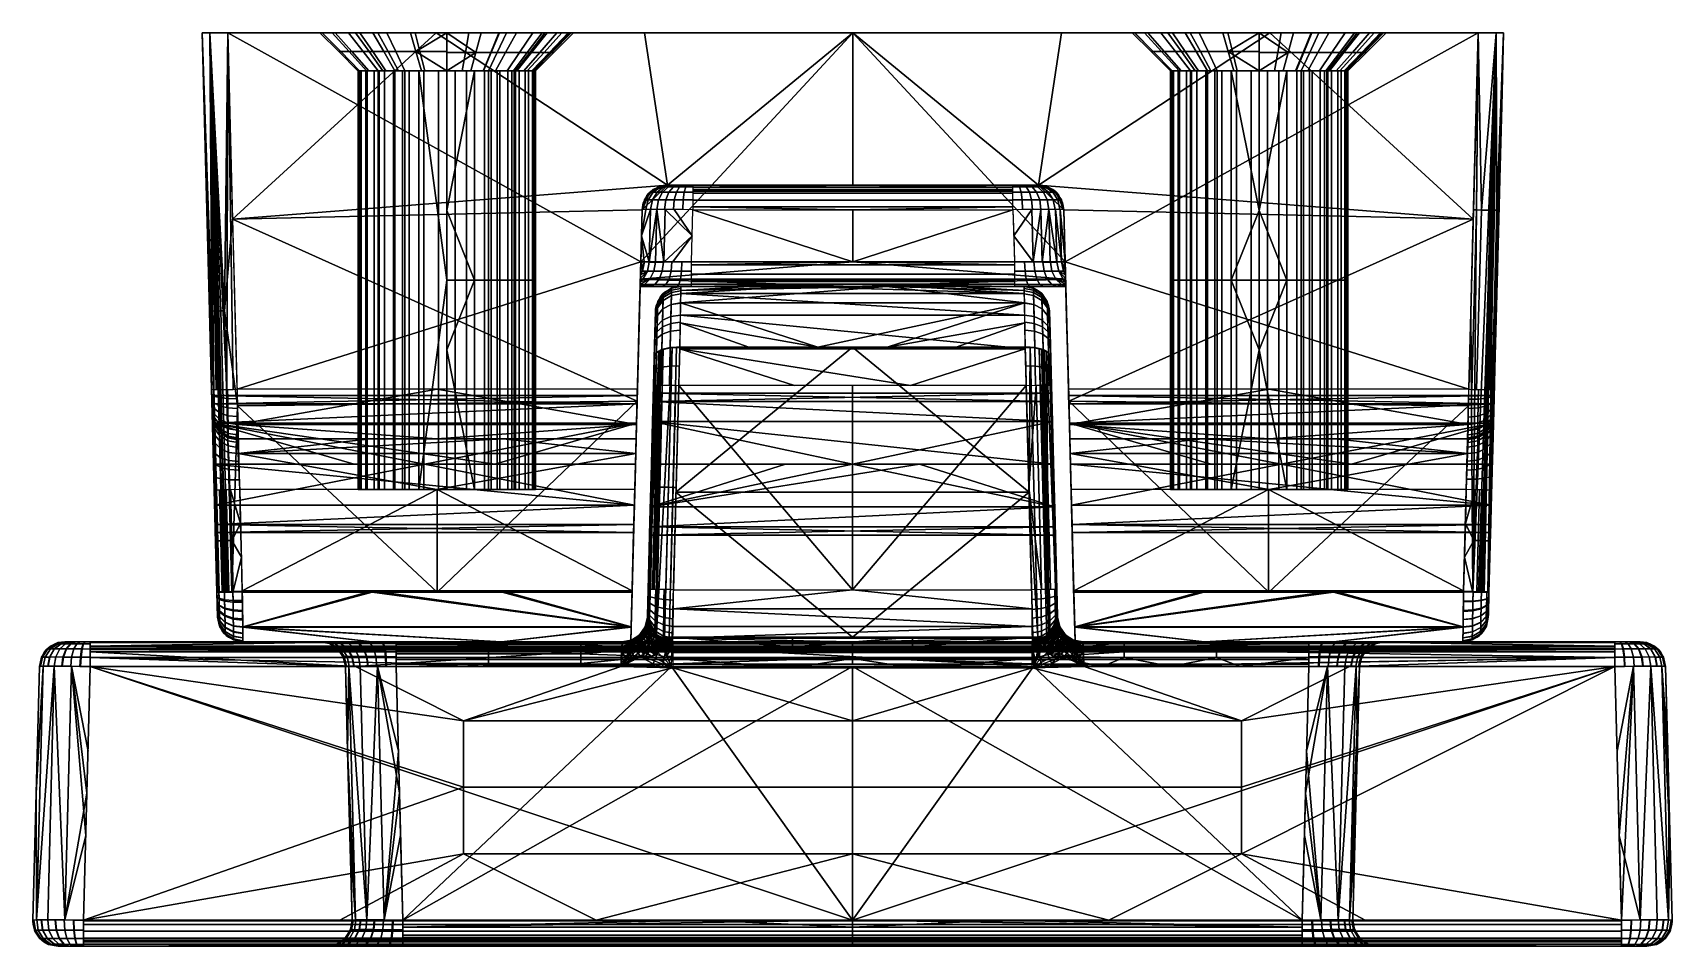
# Model space of a CAD drawing. Extents: x -16.2 to 16.1, y -17.9 to 0.1.
import ezdxf

# ---------------------------------------------------------------- set-up
doc = ezdxf.new("R2010")
doc.units = 0
doc.header["$MEASUREMENT"] = 0
doc.layers.add('Pux Jalapa', color=255, linetype='CONTINUOUS')

msp = doc.modelspace()

# ---------------------------------------------------------------- linework, layer by layer
at = {"layer": 'Pux Jalapa'}
for points in [[(-12.814, 0.132, -7.064), (-12.722, -3.381, -6.972), (-12.588, -6.898, -7.081)], [(-12.668, 0.132, -7.418), (-12.814, 0.132, -7.064), (-12.588, -6.898, -7.081)], [(-12.814, 0.132, 7.064), (-12.668, 0.132, 7.418), (-12.627, -5.35, 7.125)], [(-12.671, -5.345, 6.921), (-12.814, 0.132, 7.064), (-12.666, -5.347, 6.99)], [(-12.627, -5.35, 7.125), (-12.666, -5.347, 6.99), (-12.814, 0.132, 7.064)], [(-10.866, 0.132, 7.564), (-12.314, 0.132, 7.564), (-12.814, 0.132, 7.064)], [(-12.814, 0.132, 7.064), (-12.814, 0.132, 5.652), (-10.843, 0.132, 5.673)], [(-12.814, 0.132, 5.652), (-12.814, 0.132, 4.239), (-10.843, 0.132, 5.673)], [(-12.814, 0.132, 4.239), (-12.814, 0.132, 2.826), (-10.843, 0.132, 3.782)], [(-12.814, 0.132, 2.826), (-12.814, 0.132, 1.413), (-10.843, 0.132, 3.782)], [(-12.814, 0.132, 1.413), (-12.814, 0.132, 0), (-10.5, 0.132, 0)], [(-12.814, 0.132, 0), (-12.814, 0.132, -1.413), (-10.5, 0.132, 0)], [(-12.814, 0.132, -1.413), (-12.814, 0.132, -2.826), (-10.843, 0.132, -3.782)], [(-12.814, 0.132, -2.826), (-12.814, 0.132, -4.239), (-10.843, 0.132, -3.782)], [(-12.814, 0.132, -4.239), (-12.814, 0.132, -5.652), (-10.843, 0.132, -5.673)], [(-12.814, 0.132, -5.652), (-12.814, 0.132, -7.064), (-10.843, 0.132, -5.673)], [(-12.814, 0.132, -7.064), (-12.314, 0.132, -7.564), (-10.866, 0.132, -7.564)], [(-10.165, 0.132, -1.25), (-10.5, 0.132, 0), (-12.814, 0.132, -1.413)], [(-10.5, 0.132, 0), (-10.165, 0.132, 1.25), (-12.814, 0.132, 1.413)], [(-10.843, 0.132, 3.782), (-10.843, 0.132, 5.673), (-12.814, 0.132, 4.239)], [(-10.843, 0.132, -5.673), (-10.843, 0.132, -3.782), (-12.814, 0.132, -4.239)], [(-10.843, 0.132, 5.673), (-10.866, 0.132, 7.564), (-12.814, 0.132, 7.064)], [(-10.843, 0.132, 3.782), (-12.814, 0.132, 1.413), (-10.165, 0.132, 1.25)], [(-12.814, 0.132, -1.413), (-10.843, 0.132, -3.782), (-10.165, 0.132, -1.25)], [(-10.843, 0.132, -5.673), (-12.814, 0.132, -7.064), (-10.866, 0.132, -7.564)], [(-12.814, 0.132, 7.064), (-12.814, 0.132, 5.78), (-12.782, -1.093, 7.032)], [(-12.814, 0.132, 5.78), (-12.814, 0.132, 4.496), (-12.777, -1.307, 5.362)], [(-12.814, 0.132, 4.496), (-12.814, 0.132, 3.211), (-12.777, -1.307, 3.575)], [(-12.814, 0.132, 3.211), (-12.814, 0.132, 1.927), (-12.777, -1.307, 1.787)], [(-12.814, 0.132, 1.927), (-12.814, 0.132, 0.642), (-12.777, -1.307, 1.787)], [(-12.814, 0.132, 0.642), (-12.814, 0.132, -0.642), (-12.777, -1.307, 0)], [(-12.814, 0.132, -0.642), (-12.814, 0.132, -1.927), (-12.777, -1.307, -1.787)], [(-12.814, 0.132, -1.927), (-12.814, 0.132, -3.211), (-12.777, -1.307, -1.787)], [(-12.814, 0.132, -3.211), (-12.814, 0.132, -4.496), (-12.777, -1.307, -3.575)], [(-12.814, 0.132, -4.496), (-12.814, 0.132, -5.78), (-12.777, -1.307, -5.362)], [(-12.814, 0.132, -5.78), (-12.814, 0.132, -7.064), (-12.784, -1.039, -7.034)], [(-12.777, -1.307, 3.575), (-12.777, -1.307, 5.362), (-12.814, 0.132, 4.496)], [(-12.777, -1.307, 1.787), (-12.777, -1.307, 3.575), (-12.814, 0.132, 3.211)], [(-12.777, -1.307, 0), (-12.777, -1.307, 1.787), (-12.814, 0.132, 0.642)], [(-12.777, -1.307, -1.787), (-12.777, -1.307, 0), (-12.814, 0.132, -0.642)], [(-12.777, -1.307, -3.575), (-12.777, -1.307, -1.787), (-12.814, 0.132, -3.211)], [(-12.777, -1.307, -5.362), (-12.777, -1.307, -3.575), (-12.814, 0.132, -4.496)], [(-12.782, -1.093, 7.032), (-12.814, 0.132, 5.78), (-12.777, -1.307, 5.362)], [(-12.777, -1.307, -5.362), (-12.814, 0.132, -5.78), (-12.784, -1.039, -7.034)], [(-12.314, 0.132, -7.564), (-12.668, 0.132, -7.418), (-12.334, -6.898, -7.337)], [(-12.588, -6.898, -7.081), (-12.544, -6.899, -7.161), (-12.668, 0.132, -7.418)], [(-12.544, -6.899, -7.161), (-12.517, -6.9, -7.197), (-12.668, 0.132, -7.418)], [(-12.517, -6.9, -7.197), (-12.511, -6.9, -7.204), (-12.668, 0.132, -7.418)], [(-12.511, -6.9, -7.204), (-12.468, -6.9, -7.249), (-12.668, 0.132, -7.418)], [(-12.468, -6.9, -7.249), (-12.334, -6.898, -7.337), (-12.668, 0.132, -7.418)], [(-12.668, 0.132, 7.418), (-12.314, 0.132, 7.564), (-12.379, -5.35, 7.375)], [(-12.379, -5.35, 7.375), (-12.452, -5.35, 7.334), (-12.668, 0.132, 7.418)], [(-12.452, -5.35, 7.334), (-12.488, -5.351, 7.307), (-12.668, 0.132, 7.418)], [(-12.488, -5.351, 7.307), (-12.494, -5.351, 7.302), (-12.668, 0.132, 7.418)], [(-12.494, -5.351, 7.302), (-12.54, -5.351, 7.258), (-12.668, 0.132, 7.418)], [(-12.54, -5.351, 7.258), (-12.627, -5.35, 7.125), (-12.668, 0.132, 7.418)], [(-12.314, 0.132, 7.564), (-12.218, -3.543, 7.468), (-12.379, -5.35, 7.375)], [(-12.334, -6.898, -7.337), (-12.203, -6.896, -7.375), (-12.314, 0.132, -7.564)], [(-12.203, -6.896, -7.375), (-12.13, -6.894, -7.38), (-12.314, 0.132, -7.564)], [(-12.13, -6.894, -7.38), (-12.314, 0.132, -7.564), (-4.179, -4.381, -7.446)], [(-12.314, 0.132, -7.564), (0, 0.132, -7.564), (-4.179, -4.381, -7.446)], [(-8.21, 0.132, 7.564), (-12.314, 0.132, 7.564), (-12.218, -3.543, 7.468)], [(-3.652, -2.868, 7.486), (-8.21, 0.132, 7.564), (-12.218, -3.543, 7.468)], [(-9.417, 0.132, 7.564), (-10.866, 0.132, 7.564), (-10.843, 0.132, 5.673)], [(-10.866, 0.132, -7.564), (-9.417, 0.132, -7.564), (-10.843, 0.132, -5.673)], [(-8.871, 0.132, 3.782), (-8.871, 0.132, 5.673), (-10.843, 0.132, 5.673), (-10.843, 0.132, 3.782)], [(-8.871, 0.132, -5.673), (-8.871, 0.132, -3.782), (-10.843, 0.132, -3.782), (-10.843, 0.132, -5.673)], [(-9.25, 0.132, -2.165), (-10.165, 0.132, -1.25), (-10.843, 0.132, -3.782)], [(-10.165, 0.132, 1.25), (-9.25, 0.132, 2.165), (-10.843, 0.132, 3.782)], [(-10.843, 0.132, 5.673), (-8.871, 0.132, 5.673), (-9.417, 0.132, 7.564)], [(-8.871, 0.132, 3.782), (-10.843, 0.132, 3.782), (-9.25, 0.132, 2.165)], [(-10.843, 0.132, -3.782), (-8.871, 0.132, -3.782), (-9.25, 0.132, -2.165)], [(-8.871, 0.132, -5.673), (-10.843, 0.132, -5.673), (-9.417, 0.132, -7.564)], [(-10.499, 0.132, -0.069), (-10.128, -0.239, -0.059), (-10.088, -0.239, -0.415), (-10.452, 0.132, -0.488)], [(-10.451, 0.132, 0.493), (-10.087, -0.239, 0.42), (-10.128, -0.239, -0.059), (-10.499, 0.132, -0.069)], [(-10.452, 0.132, -0.488), (-10.088, -0.239, -0.415), (-9.92, -0.239, -0.92), (-10.255, 0.132, -1.08)], [(-10.195, 0.132, 1.196), (-9.869, -0.239, 1.019), (-10.087, -0.239, 0.42), (-10.451, 0.132, 0.493)], [(-10.255, 0.132, -1.08), (-9.92, -0.239, -0.92), (-9.529, -0.239, -1.481), (-9.796, 0.132, -1.739)], [(-9.933, 0.132, 1.586), (-9.646, -0.239, 1.351), (-9.869, -0.239, 1.019), (-10.195, 0.132, 1.196)], [(-9.709, 0.132, 1.824), (-9.456, -0.239, 1.553), (-9.646, -0.239, 1.351), (-9.933, 0.132, 1.586)], [(-9.796, 0.132, -1.739), (-9.529, -0.239, -1.481), (-9.24, -0.239, -1.731), (-9.456, 0.132, -2.033)], [(-9.356, 0.132, 2.101), (-9.154, -0.239, 1.789), (-9.456, -0.239, 1.553), (-9.709, 0.132, 1.824)], [(-9.456, 0.132, -2.033), (-9.24, -0.239, -1.731), (-9.004, -0.239, -1.878), (-9.178, 0.132, -2.205)], [(-7.968, 0.132, 7.564), (-9.417, 0.132, 7.564), (-8.871, 0.132, 5.673)], [(-9.417, 0.132, -7.564), (-7.968, 0.132, -7.564), (-8.871, 0.132, -5.673)], [(-8.619, 0.132, 2.422), (-8.527, -0.239, 2.063), (-9.154, -0.239, 1.789), (-9.356, 0.132, 2.101)], [(-8, 0.132, -2.5), (-9.25, 0.132, -2.165), (-8.871, 0.132, -3.782)], [(-9.25, 0.132, 2.165), (-8, 0.132, 2.5), (-8.871, 0.132, 3.782)], [(-9.178, 0.132, -2.205), (-9.004, -0.239, -1.878), (-8.607, -0.239, -2.04), (-8.713, 0.132, -2.396)], [(-6.9, 0.132, 3.782), (-6.9, 0.132, 5.673), (-8.871, 0.132, 5.673), (-8.871, 0.132, 3.782)], [(-6.9, 0.132, -5.673), (-6.9, 0.132, -3.782), (-8.871, 0.132, -3.782), (-8.871, 0.132, -5.673)], [(-8.871, 0.132, 5.673), (-6.9, 0.132, 5.673), (-7.968, 0.132, 7.564)], [(-6.9, 0.132, 3.782), (-8.871, 0.132, 3.782), (-8, 0.132, 2.5)], [(-8.871, 0.132, -3.782), (-6.9, 0.132, -3.782), (-8, 0.132, -2.5)], [(-6.9, 0.132, -5.673), (-8.871, 0.132, -5.673), (-7.968, 0.132, -7.564)], [(-8, 0.132, -2.5), (-8.713, 0.132, -2.396), (-8.607, -0.239, -2.04)], [(-8, 0.132, 2.5), (-8, -0.239, 2.129), (-8.527, -0.239, 2.063), (-8.619, 0.132, 2.422)], [(-8, -0.618, -1.75), (-8, 0.132, -2.5), (-8.607, -0.239, -2.04)], [(-4.105, 0.132, 7.564), (-8.21, 0.132, 7.564), (-3.652, -2.868, 7.486)], [(-7.565, 0.132, 2.462), (-7.632, -0.254, 2.081), (-8, -0.254, 2.114), (-8, 0.132, 2.5)], [(-8, 0.132, -2.5), (-8, -0.618, -1.75), (-7.428, -0.254, -2.035)], [(-7.323, 0.132, -2.407), (-8, 0.132, -2.5), (-7.428, -0.254, -2.035)], [(-8, 0.132, 2.5), (-6.75, 0.132, 2.165), (-6.9, 0.132, 3.782)], [(-6.75, 0.132, -2.165), (-8, 0.132, -2.5), (-6.9, 0.132, -3.782)], [(-6.519, 0.132, 7.564), (-7.968, 0.132, 7.564), (-6.9, 0.132, 5.673)], [(-7.968, 0.132, -7.564), (-6.519, 0.132, -7.564), (-6.9, 0.132, -5.673)], [(-6.962, 0.132, 2.274), (-7.122, -0.254, 1.923), (-7.632, -0.254, 2.081), (-7.565, 0.132, 2.462)], [(-7.323, 0.132, -2.407), (-7.428, -0.254, -2.035), (-7.132, -0.254, -1.927), (-6.973, 0.132, -2.279)], [(-6.973, 0.132, -2.279), (-7.132, -0.254, -1.927), (-7.004, -0.254, -1.864), (-6.822, 0.132, -2.205)], [(-6.304, 0.132, 1.837), (-6.566, -0.254, 1.553), (-7.122, -0.254, 1.923), (-6.962, 0.132, 2.274)], [(-6.822, 0.132, -2.205), (-7.004, -0.254, -1.864), (-6.841, -0.254, -1.767), (-6.629, 0.132, -2.09)], [(-4.929, 0.132, 3.782), (-4.929, 0.132, 5.673), (-6.9, 0.132, 5.673), (-6.9, 0.132, 3.782)], [(-4.929, 0.132, -5.673), (-4.929, 0.132, -3.782), (-6.9, 0.132, -3.782), (-6.9, 0.132, -5.673)], [(-6.9, 0.132, 5.673), (-4.929, 0.132, 5.673), (-6.519, 0.132, 7.564)], [(-4.929, 0.132, 3.782), (-6.9, 0.132, 3.782), (-6.75, 0.132, 2.165)], [(-6.9, 0.132, -3.782), (-4.929, 0.132, -3.782), (-6.75, 0.132, -2.165)], [(-4.929, 0.132, -5.673), (-6.9, 0.132, -5.673), (-6.519, 0.132, -7.564)], [(-6.629, 0.132, -2.09), (-6.841, -0.254, -1.767), (-6.413, -0.254, -1.396), (-6.123, 0.132, -1.651)], [(-6.75, 0.132, 2.165), (-5.835, 0.132, 1.25), (-4.929, 0.132, 1.891)], [(-5.835, 0.132, -1.25), (-6.75, 0.132, -2.165), (-4.929, 0.132, -1.891)], [(-4.929, 0.132, 1.891), (-4.929, 0.132, 3.782), (-6.75, 0.132, 2.165)], [(-4.929, 0.132, -3.782), (-4.929, 0.132, -1.891), (-6.75, 0.132, -2.165)], [(-6.067, 0.132, 1.586), (-6.366, -0.254, 1.341), (-6.566, -0.254, 1.553), (-6.304, 0.132, 1.837)], [(-5.071, 0.132, 7.564), (-6.519, 0.132, 7.564), (-4.929, 0.132, 5.673)], [(-6.519, 0.132, -7.564), (-5.071, 0.132, -7.564), (-4.929, 0.132, -5.673)], [(-6.123, 0.132, -1.651), (-6.413, -0.254, -1.396), (-6.084, -0.254, -0.892), (-5.734, 0.132, -1.055)], [(-6.024, 0.132, 1.532), (-6.33, -0.254, 1.295), (-6.366, -0.254, 1.341), (-6.067, 0.132, 1.586)], [(-5.829, 0.132, 1.239), (-6.164, -0.254, 1.047), (-6.33, -0.254, 1.295), (-6.024, 0.132, 1.532)], [(-5.609, 0.132, 0.731), (-5.979, -0.254, 0.618), (-6.164, -0.254, 1.047), (-5.829, 0.132, 1.239)], [(-5.734, 0.132, -1.055), (-6.084, -0.254, -0.892), (-5.952, -0.254, -0.522), (-5.577, 0.132, -0.617)], [(-5.501, 0.132, -0.086), (-5.888, -0.254, -0.073), (-5.979, -0.254, 0.618), (-5.609, 0.132, 0.731)], [(-5.577, 0.132, -0.617), (-5.952, -0.254, -0.522), (-5.927, -0.254, -0.412), (-5.548, 0.132, -0.488)], [(-5.548, 0.132, -0.488), (-5.927, -0.254, -0.412), (-5.888, -0.254, -0.073), (-5.501, 0.132, -0.086)], [(-5.835, 0.132, 1.25), (-5.5, 0.132, 0), (-4.929, 0.132, 0)], [(-5.5, 0.132, 0), (-5.835, 0.132, -1.25), (-4.929, 0.132, 0)], [(-4.929, 0.132, 0), (-4.929, 0.132, 1.891), (-5.835, 0.132, 1.25)], [(-4.929, 0.132, -1.891), (-4.929, 0.132, 0), (-5.835, 0.132, -1.25)], [(-3.622, 0.132, 7.564), (-5.071, 0.132, 7.564), (-4.929, 0.132, 5.673)], [(-5.071, 0.132, -7.564), (-3.622, 0.132, -7.564), (-4.929, 0.132, -5.673)], [(-2.957, 0.132, 3.782), (-2.957, 0.132, 5.673), (-4.929, 0.132, 5.673), (-4.929, 0.132, 3.782)], [(-2.957, 0.132, 1.891), (-2.957, 0.132, 3.782), (-4.929, 0.132, 3.782), (-4.929, 0.132, 1.891)], [(-2.957, 0.132, 0), (-2.957, 0.132, 1.891), (-4.929, 0.132, 1.891), (-4.929, 0.132, 0)], [(-2.957, 0.132, -1.891), (-2.957, 0.132, 0), (-4.929, 0.132, 0), (-4.929, 0.132, -1.891)], [(-2.957, 0.132, -3.782), (-2.957, 0.132, -1.891), (-4.929, 0.132, -1.891), (-4.929, 0.132, -3.782)], [(-2.957, 0.132, -5.673), (-2.957, 0.132, -3.782), (-4.929, 0.132, -3.782), (-4.929, 0.132, -5.673)], [(-4.929, 0.132, 5.673), (-2.957, 0.132, 5.673), (-3.622, 0.132, 7.564)], [(-2.957, 0.132, -5.673), (-4.929, 0.132, -5.673), (-3.622, 0.132, -7.564)], [(4.179, -4.381, -7.446), (-4.179, -4.381, -7.446), (0, 0.132, -7.564)], [(0, 0.132, 7.564), (-4.105, 0.132, 7.564), (-3.652, -2.868, 7.486)], [(-3.652, -2.868, 7.486), (0, -2.868, 7.486), (0, 0.132, 7.564)], [(-2.173, 0.132, 7.564), (-3.622, 0.132, 7.564), (-2.957, 0.132, 5.673)], [(-3.622, 0.132, -7.564), (-2.173, 0.132, -7.564), (-2.957, 0.132, -5.673)], [(-0.986, 0.132, 3.782), (-0.986, 0.132, 5.673), (-2.957, 0.132, 5.673), (-2.957, 0.132, 3.782)], [(-0.986, 0.132, 1.891), (-0.986, 0.132, 3.782), (-2.957, 0.132, 3.782), (-2.957, 0.132, 1.891)], [(-0.986, 0.132, 0), (-0.986, 0.132, 1.891), (-2.957, 0.132, 1.891), (-2.957, 0.132, 0)], [(-0.986, 0.132, -1.891), (-0.986, 0.132, 0), (-2.957, 0.132, 0), (-2.957, 0.132, -1.891)], [(-0.986, 0.132, -3.782), (-0.986, 0.132, -1.891), (-2.957, 0.132, -1.891), (-2.957, 0.132, -3.782)], [(-0.986, 0.132, -5.673), (-0.986, 0.132, -3.782), (-2.957, 0.132, -3.782), (-2.957, 0.132, -5.673)], [(-2.957, 0.132, 5.673), (-0.986, 0.132, 5.673), (-2.173, 0.132, 7.564)], [(-0.986, 0.132, -5.673), (-2.957, 0.132, -5.673), (-2.173, 0.132, -7.564)], [(-0.724, 0.132, 7.564), (-2.173, 0.132, 7.564), (-0.986, 0.132, 5.673)], [(-2.173, 0.132, -7.564), (-0.724, 0.132, -7.564), (-0.986, 0.132, -5.673)], [(0.986, 0.132, 3.782), (0.986, 0.132, 5.673), (-0.986, 0.132, 5.673), (-0.986, 0.132, 3.782)], [(0.986, 0.132, 1.891), (0.986, 0.132, 3.782), (-0.986, 0.132, 3.782), (-0.986, 0.132, 1.891)], [(0.986, 0.132, 0), (0.986, 0.132, 1.891), (-0.986, 0.132, 1.891), (-0.986, 0.132, 0)], [(0.986, 0.132, -1.891), (0.986, 0.132, 0), (-0.986, 0.132, 0), (-0.986, 0.132, -1.891)], [(0.986, 0.132, -3.782), (0.986, 0.132, -1.891), (-0.986, 0.132, -1.891), (-0.986, 0.132, -3.782)], [(0.986, 0.132, -5.673), (0.986, 0.132, -3.782), (-0.986, 0.132, -3.782), (-0.986, 0.132, -5.673)], [(0.724, 0.132, 7.564), (-0.724, 0.132, 7.564), (-0.986, 0.132, 5.673)], [(-0.986, 0.132, 5.673), (0.986, 0.132, 5.673), (0.724, 0.132, 7.564)], [(0.986, 0.132, -5.673), (-0.986, 0.132, -5.673), (-0.724, 0.132, -7.564)], [(-0.724, 0.132, -7.564), (0.724, 0.132, -7.564), (0.986, 0.132, -5.673)], [(0, 0.132, -7.564), (12.314, 0.132, -7.564), (4.179, -4.381, -7.446)], [(4.105, 0.132, 7.564), (0, 0.132, 7.564), (3.652, -2.868, 7.486)], [(0, -2.868, 7.486), (3.652, -2.868, 7.486), (0, 0.132, 7.564)], [(2.173, 0.132, 7.564), (0.724, 0.132, 7.564), (0.986, 0.132, 5.673)], [(0.724, 0.132, -7.564), (2.173, 0.132, -7.564), (0.986, 0.132, -5.673)], [(2.957, 0.132, 3.782), (2.957, 0.132, 5.673), (0.986, 0.132, 5.673), (0.986, 0.132, 3.782)], [(2.957, 0.132, 1.891), (2.957, 0.132, 3.782), (0.986, 0.132, 3.782), (0.986, 0.132, 1.891)], [(2.957, 0.132, 0), (2.957, 0.132, 1.891), (0.986, 0.132, 1.891), (0.986, 0.132, 0)], [(2.957, 0.132, -1.891), (2.957, 0.132, 0), (0.986, 0.132, 0), (0.986, 0.132, -1.891)], [(2.957, 0.132, -3.782), (2.957, 0.132, -1.891), (0.986, 0.132, -1.891), (0.986, 0.132, -3.782)], [(2.957, 0.132, -5.673), (2.957, 0.132, -3.782), (0.986, 0.132, -3.782), (0.986, 0.132, -5.673)], [(0.986, 0.132, 5.673), (2.957, 0.132, 5.673), (2.173, 0.132, 7.564)], [(2.957, 0.132, -5.673), (0.986, 0.132, -5.673), (2.173, 0.132, -7.564)], [(3.622, 0.132, 7.564), (2.173, 0.132, 7.564), (2.957, 0.132, 5.673)], [(2.173, 0.132, -7.564), (3.622, 0.132, -7.564), (2.957, 0.132, -5.673)], [(4.929, 0.132, 3.782), (4.929, 0.132, 5.673), (2.957, 0.132, 5.673), (2.957, 0.132, 3.782)], [(4.929, 0.132, 1.891), (4.929, 0.132, 3.782), (2.957, 0.132, 3.782), (2.957, 0.132, 1.891)], [(4.929, 0.132, 0), (4.929, 0.132, 1.891), (2.957, 0.132, 1.891), (2.957, 0.132, 0)], [(4.929, 0.132, -1.891), (4.929, 0.132, 0), (2.957, 0.132, 0), (2.957, 0.132, -1.891)], [(4.929, 0.132, -3.782), (4.929, 0.132, -1.891), (2.957, 0.132, -1.891), (2.957, 0.132, -3.782)], [(4.929, 0.132, -5.673), (4.929, 0.132, -3.782), (2.957, 0.132, -3.782), (2.957, 0.132, -5.673)], [(2.957, 0.132, 5.673), (4.929, 0.132, 5.673), (3.622, 0.132, 7.564)], [(4.929, 0.132, -5.673), (2.957, 0.132, -5.673), (3.622, 0.132, -7.564)], [(5.071, 0.132, 7.564), (3.622, 0.132, 7.564), (4.929, 0.132, 5.673)], [(3.622, 0.132, -7.564), (5.071, 0.132, -7.564), (4.929, 0.132, -5.673)], [(8.21, 0.132, 7.564), (4.105, 0.132, 7.564), (3.652, -2.868, 7.486)], [(12.218, -3.543, 7.468), (8.21, 0.132, 7.564), (3.652, -2.868, 7.486)], [(12.314, 0.132, -7.564), (12.13, -6.894, -7.38), (4.179, -4.381, -7.446)], [(6.9, 0.132, 3.782), (6.9, 0.132, 5.673), (4.929, 0.132, 5.673), (4.929, 0.132, 3.782)], [(6.9, 0.132, -5.673), (6.9, 0.132, -3.782), (4.929, 0.132, -3.782), (4.929, 0.132, -5.673)], [(6.519, 0.132, 7.564), (5.071, 0.132, 7.564), (4.929, 0.132, 5.673)], [(5.071, 0.132, -7.564), (6.519, 0.132, -7.564), (4.929, 0.132, -5.673)], [(6.75, 0.132, -2.165), (5.835, 0.132, -1.25), (4.929, 0.132, -1.891)], [(5.835, 0.132, -1.25), (5.5, 0.132, 0), (4.929, 0.132, 0)], [(5.5, 0.132, 0), (5.835, 0.132, 1.25), (4.929, 0.132, 0)], [(5.835, 0.132, 1.25), (6.75, 0.132, 2.165), (4.929, 0.132, 1.891)], [(4.929, 0.132, 5.673), (6.9, 0.132, 5.673), (6.519, 0.132, 7.564)], [(6.9, 0.132, 3.782), (4.929, 0.132, 3.782), (6.75, 0.132, 2.165)], [(4.929, 0.132, 3.782), (4.929, 0.132, 1.891), (6.75, 0.132, 2.165)], [(4.929, 0.132, 1.891), (4.929, 0.132, 0), (5.835, 0.132, 1.25)], [(4.929, 0.132, 0), (4.929, 0.132, -1.891), (5.835, 0.132, -1.25)], [(4.929, 0.132, -1.891), (4.929, 0.132, -3.782), (6.75, 0.132, -2.165)], [(4.929, 0.132, -3.782), (6.9, 0.132, -3.782), (6.75, 0.132, -2.165)], [(6.9, 0.132, -5.673), (4.929, 0.132, -5.673), (6.519, 0.132, -7.564)], [(5.501, 0.132, -0.069), (5.872, -0.239, -0.059), (5.912, -0.239, -0.415), (5.548, 0.132, -0.488)], [(5.549, 0.132, 0.493), (5.913, -0.239, 0.42), (5.872, -0.239, -0.059), (5.501, 0.132, -0.069)], [(5.548, 0.132, -0.488), (5.912, -0.239, -0.415), (6.08, -0.239, -0.92), (5.745, 0.132, -1.08)], [(5.805, 0.132, 1.196), (6.131, -0.239, 1.019), (5.913, -0.239, 0.42), (5.549, 0.132, 0.493)], [(5.745, 0.132, -1.08), (6.08, -0.239, -0.92), (6.471, -0.239, -1.481), (6.204, 0.132, -1.739)], [(6.067, 0.132, 1.586), (6.354, -0.239, 1.351), (6.131, -0.239, 1.019), (5.805, 0.132, 1.196)], [(6.291, 0.132, 1.824), (6.544, -0.239, 1.553), (6.354, -0.239, 1.351), (6.067, 0.132, 1.586)], [(6.204, 0.132, -1.739), (6.471, -0.239, -1.481), (6.76, -0.239, -1.731), (6.544, 0.132, -2.033)], [(6.644, 0.132, 2.101), (6.846, -0.239, 1.789), (6.544, -0.239, 1.553), (6.291, 0.132, 1.824)], [(7.968, 0.132, 7.564), (6.519, 0.132, 7.564), (6.9, 0.132, 5.673)], [(6.519, 0.132, -7.564), (7.968, 0.132, -7.564), (6.9, 0.132, -5.673)], [(6.544, 0.132, -2.033), (6.76, -0.239, -1.731), (6.996, -0.239, -1.878), (6.822, 0.132, -2.205)], [(7.381, 0.132, 2.422), (7.473, -0.239, 2.063), (6.846, -0.239, 1.789), (6.644, 0.132, 2.101)], [(8, 0.132, -2.5), (6.75, 0.132, -2.165), (6.9, 0.132, -3.782)], [(6.75, 0.132, 2.165), (8, 0.132, 2.5), (6.9, 0.132, 3.782)], [(6.822, 0.132, -2.205), (6.996, -0.239, -1.878), (7.393, -0.239, -2.04), (7.287, 0.132, -2.396)], [(8.871, 0.132, 3.782), (8.871, 0.132, 5.673), (6.9, 0.132, 5.673), (6.9, 0.132, 3.782)], [(8.871, 0.132, -5.673), (8.871, 0.132, -3.782), (6.9, 0.132, -3.782), (6.9, 0.132, -5.673)], [(6.9, 0.132, 5.673), (8.871, 0.132, 5.673), (7.968, 0.132, 7.564)], [(8.871, 0.132, 3.782), (6.9, 0.132, 3.782), (8, 0.132, 2.5)], [(6.9, 0.132, -3.782), (8.871, 0.132, -3.782), (8, 0.132, -2.5)], [(8.871, 0.132, -5.673), (6.9, 0.132, -5.673), (7.968, 0.132, -7.564)], [(8, 0.132, -2.5), (7.287, 0.132, -2.396), (7.393, -0.239, -2.04)], [(8, 0.132, 2.5), (8, -0.239, 2.129), (7.473, -0.239, 2.063), (7.381, 0.132, 2.422)], [(8, -0.618, -1.75), (8, 0.132, -2.5), (7.393, -0.239, -2.04)], [(9.417, 0.132, 7.564), (7.968, 0.132, 7.564), (8.871, 0.132, 5.673)], [(7.968, 0.132, -7.564), (9.417, 0.132, -7.564), (8.871, 0.132, -5.673)], [(8.435, 0.132, 2.462), (8.368, -0.254, 2.081), (8, -0.254, 2.114), (8, 0.132, 2.5)], [(8, 0.132, -2.5), (8, -0.618, -1.75), (8.572, -0.254, -2.035)], [(8.677, 0.132, -2.407), (8, 0.132, -2.5), (8.572, -0.254, -2.035)], [(8, 0.132, 2.5), (9.25, 0.132, 2.165), (8.871, 0.132, 3.782)], [(9.25, 0.132, -2.165), (8, 0.132, -2.5), (8.871, 0.132, -3.782)], [(12.218, -3.543, 7.468), (12.314, 0.132, 7.564), (8.21, 0.132, 7.564)], [(9.038, 0.132, 2.274), (8.878, -0.254, 1.923), (8.368, -0.254, 2.081), (8.435, 0.132, 2.462)], [(8.677, 0.132, -2.407), (8.572, -0.254, -2.035), (8.868, -0.254, -1.927), (9.027, 0.132, -2.279)], [(9.027, 0.132, -2.279), (8.868, -0.254, -1.927), (8.996, -0.254, -1.864), (9.178, 0.132, -2.205)], [(10.843, 0.132, 3.782), (10.843, 0.132, 5.673), (8.871, 0.132, 5.673), (8.871, 0.132, 3.782)], [(10.843, 0.132, -5.673), (10.843, 0.132, -3.782), (8.871, 0.132, -3.782), (8.871, 0.132, -5.673)], [(8.871, 0.132, 5.673), (10.843, 0.132, 5.673), (9.417, 0.132, 7.564)], [(10.843, 0.132, 3.782), (8.871, 0.132, 3.782), (9.25, 0.132, 2.165)], [(8.871, 0.132, -3.782), (10.843, 0.132, -3.782), (9.25, 0.132, -2.165)], [(10.843, 0.132, -5.673), (8.871, 0.132, -5.673), (9.417, 0.132, -7.564)], [(9.696, 0.132, 1.837), (9.434, -0.254, 1.553), (8.878, -0.254, 1.923), (9.038, 0.132, 2.274)], [(9.178, 0.132, -2.205), (8.996, -0.254, -1.864), (9.159, -0.254, -1.767), (9.371, 0.132, -2.09)], [(9.371, 0.132, -2.09), (9.159, -0.254, -1.767), (9.587, -0.254, -1.396), (9.877, 0.132, -1.651)], [(9.25, 0.132, 2.165), (10.165, 0.132, 1.25), (10.843, 0.132, 3.782)], [(10.165, 0.132, -1.25), (9.25, 0.132, -2.165), (10.843, 0.132, -3.782)], [(10.866, 0.132, 7.564), (9.417, 0.132, 7.564), (10.843, 0.132, 5.673)], [(9.417, 0.132, -7.564), (10.866, 0.132, -7.564), (10.843, 0.132, -5.673)], [(9.933, 0.132, 1.586), (9.634, -0.254, 1.341), (9.434, -0.254, 1.553), (9.696, 0.132, 1.837)], [(9.877, 0.132, -1.651), (9.587, -0.254, -1.396), (9.916, -0.254, -0.892), (10.266, 0.132, -1.055)], [(9.976, 0.132, 1.532), (9.67, -0.254, 1.295), (9.634, -0.254, 1.341), (9.933, 0.132, 1.586)], [(10.171, 0.132, 1.239), (9.836, -0.254, 1.047), (9.67, -0.254, 1.295), (9.976, 0.132, 1.532)], [(10.391, 0.132, 0.731), (10.021, -0.254, 0.618), (9.836, -0.254, 1.047), (10.171, 0.132, 1.239)], [(10.266, 0.132, -1.055), (9.916, -0.254, -0.892), (10.048, -0.254, -0.522), (10.423, 0.132, -0.617)], [(10.499, 0.132, -0.086), (10.112, -0.254, -0.073), (10.021, -0.254, 0.618), (10.391, 0.132, 0.731)], [(10.423, 0.132, -0.617), (10.048, -0.254, -0.522), (10.073, -0.254, -0.412), (10.452, 0.132, -0.488)], [(10.452, 0.132, -0.488), (10.073, -0.254, -0.412), (10.112, -0.254, -0.073), (10.499, 0.132, -0.086)], [(10.165, 0.132, 1.25), (10.5, 0.132, 0), (12.814, 0.132, 1.413)], [(10.5, 0.132, 0), (10.165, 0.132, -1.25), (12.814, 0.132, -1.413)], [(10.843, 0.132, -3.782), (12.814, 0.132, -1.413), (10.165, 0.132, -1.25)], [(12.814, 0.132, 1.413), (10.843, 0.132, 3.782), (10.165, 0.132, 1.25)], [(12.814, 0.132, -1.413), (12.814, 0.132, 0), (10.5, 0.132, 0)], [(12.814, 0.132, 0), (12.814, 0.132, 1.413), (10.5, 0.132, 0)], [(12.814, 0.132, -7.064), (12.814, 0.132, -5.652), (10.843, 0.132, -5.673)], [(12.814, 0.132, -5.652), (12.814, 0.132, -4.239), (10.843, 0.132, -5.673)], [(12.814, 0.132, -4.239), (12.814, 0.132, -2.826), (10.843, 0.132, -3.782)], [(12.814, 0.132, -2.826), (12.814, 0.132, -1.413), (10.843, 0.132, -3.782)], [(12.814, 0.132, 1.413), (12.814, 0.132, 2.826), (10.843, 0.132, 3.782)], [(12.814, 0.132, 2.826), (12.814, 0.132, 4.239), (10.843, 0.132, 3.782)], [(12.814, 0.132, 4.239), (12.814, 0.132, 5.652), (10.843, 0.132, 5.673)], [(12.814, 0.132, 5.652), (12.814, 0.132, 7.064), (10.843, 0.132, 5.673)], [(10.843, 0.132, 5.673), (10.843, 0.132, 3.782), (12.814, 0.132, 4.239)], [(10.843, 0.132, -3.782), (10.843, 0.132, -5.673), (12.814, 0.132, -4.239)], [(10.866, 0.132, -7.564), (12.814, 0.132, -7.064), (10.843, 0.132, -5.673)], [(10.843, 0.132, 5.673), (12.814, 0.132, 7.064), (10.866, 0.132, 7.564)], [(12.314, 0.132, -7.564), (12.814, 0.132, -7.064), (10.866, 0.132, -7.564)], [(12.814, 0.132, 7.064), (12.314, 0.132, 7.564), (10.866, 0.132, 7.564)], [(12.17, -5.381, 7.42), (12.314, 0.132, 7.564), (12.208, -10.898, 7.241)], [(12.314, 0.132, 7.564), (12.668, 0.132, 7.418), (12.208, -10.898, 7.241)], [(12.317, -10.899, 7.182), (12.208, -10.898, 7.241), (12.668, 0.132, 7.418)], [(12.314, 0.132, -7.564), (12.223, -3.357, -7.473), (12.284, -3.359, -7.469)], [(12.284, -3.359, -7.469), (12.376, -3.361, -7.449), (12.314, 0.132, -7.564)], [(12.668, 0.132, -7.418), (12.314, 0.132, -7.564), (12.376, -3.361, -7.449)], [(12.366, -10.9, 7.142), (12.317, -10.899, 7.182), (12.668, 0.132, 7.418)], [(12.397, -10.9, 7.11), (12.366, -10.9, 7.142), (12.668, 0.132, 7.418)], [(12.376, -3.361, -7.449), (12.55, -3.363, -7.351), (12.668, 0.132, -7.418)], [(12.434, -10.899, 7.063), (12.397, -10.9, 7.11), (12.668, 0.132, 7.418)], [(12.507, -10.897, 6.912), (12.434, -10.899, 7.063), (12.668, 0.132, 7.418)], [(12.814, 0.132, 7.064), (12.67, -5.381, 6.92), (12.507, -10.897, 6.912)], [(12.668, 0.132, 7.418), (12.814, 0.132, 7.064), (12.507, -10.897, 6.912)], [(12.55, -3.363, -7.351), (12.597, -3.363, -7.305), (12.668, 0.132, -7.418)], [(12.597, -3.363, -7.305), (12.609, -3.363, -7.29), (12.668, 0.132, -7.418)], [(12.609, -3.363, -7.29), (12.637, -3.362, -7.252), (12.668, 0.132, -7.418)], [(12.637, -3.362, -7.252), (12.682, -3.361, -7.172), (12.668, 0.132, -7.418)], [(12.814, 0.132, -7.064), (12.668, 0.132, -7.418), (12.682, -3.361, -7.172)], [(12.753, -2.21, -7.003), (12.814, 0.132, -7.064), (12.682, -3.361, -7.172)], [(12.814, 0.132, -5.78), (12.814, 0.132, -4.496), (12.777, -1.307, -5.362)], [(12.814, 0.132, -4.496), (12.814, 0.132, -3.211), (12.777, -1.307, -3.575)], [(12.814, 0.132, -3.211), (12.814, 0.132, -1.927), (12.777, -1.307, -1.787)], [(12.814, 0.132, -1.927), (12.814, 0.132, -0.642), (12.777, -1.307, -1.787)], [(12.814, 0.132, -0.642), (12.814, 0.132, 0.642), (12.777, -1.307, 0)], [(12.814, 0.132, 0.642), (12.814, 0.132, 1.927), (12.777, -1.307, 1.787)], [(12.814, 0.132, 1.927), (12.814, 0.132, 3.211), (12.777, -1.307, 1.787)], [(12.814, 0.132, 3.211), (12.814, 0.132, 4.496), (12.777, -1.307, 3.575)], [(12.814, 0.132, 4.496), (12.814, 0.132, 5.78), (12.777, -1.307, 5.362)], [(12.777, -1.307, 5.362), (12.777, -1.307, 3.575), (12.814, 0.132, 4.496)], [(12.777, -1.307, 3.575), (12.777, -1.307, 1.787), (12.814, 0.132, 3.211)], [(12.777, -1.307, 1.787), (12.777, -1.307, 0), (12.814, 0.132, 0.642)], [(12.777, -1.307, 0), (12.777, -1.307, -1.787), (12.814, 0.132, -0.642)], [(12.777, -1.307, -1.787), (12.777, -1.307, -3.575), (12.814, 0.132, -3.211)], [(12.777, -1.307, -3.575), (12.777, -1.307, -5.362), (12.814, 0.132, -4.496)], [(12.777, -1.307, -5.362), (12.784, -1.039, -7.034), (12.814, 0.132, -5.78)], [(12.777, -1.307, 5.362), (12.814, 0.132, 5.78), (12.782, -1.093, 7.032)], [(12.814, 0.132, 5.78), (12.814, 0.132, 7.064), (12.782, -1.093, 7.032)], [(12.784, -1.039, -7.034), (12.814, 0.132, -7.064), (12.814, 0.132, -5.78)], [(-10.128, -0.239, -0.059), (-9.749, -0.618, -0.048), (-9.716, -0.618, -0.341), (-10.088, -0.239, -0.415)], [(-10.087, -0.239, 0.42), (-9.716, -0.618, 0.345), (-9.749, -0.618, -0.048), (-10.128, -0.239, -0.059)], [(-10.088, -0.239, -0.415), (-9.716, -0.618, -0.341), (-9.578, -0.618, -0.756), (-9.92, -0.239, -0.92)], [(-9.869, -0.239, 1.019), (-9.537, -0.618, 0.837), (-9.716, -0.618, 0.345), (-10.087, -0.239, 0.42)], [(-9.92, -0.239, -0.92), (-9.578, -0.618, -0.756), (-9.257, -0.618, -1.218), (-9.529, -0.239, -1.481)], [(-9.646, -0.239, 1.351), (-9.353, -0.618, 1.11), (-9.537, -0.618, 0.837), (-9.869, -0.239, 1.019)], [(-9.456, -0.239, 1.553), (-9.197, -0.618, 1.277), (-9.353, -0.618, 1.11), (-9.646, -0.239, 1.351)], [(-9.529, -0.239, -1.481), (-9.257, -0.618, -1.218), (-9.019, -0.618, -1.423), (-9.24, -0.239, -1.731)], [(-9.154, -0.239, 1.789), (-8.949, -0.618, 1.47), (-9.197, -0.618, 1.277), (-9.456, -0.239, 1.553)], [(-9.24, -0.239, -1.731), (-9.019, -0.618, -1.423), (-8.825, -0.618, -1.543), (-9.004, -0.239, -1.878)], [(-8.527, -0.239, 2.063), (-8.434, -0.618, 1.695), (-8.949, -0.618, 1.47), (-9.154, -0.239, 1.789)], [(-9.004, -0.239, -1.878), (-8.825, -0.618, -1.543), (-8.499, -0.618, -1.677), (-8.607, -0.239, -2.04)], [(-8.499, -0.618, -1.677), (-8, -0.618, -1.75), (-8.607, -0.239, -2.04)], [(-8, -0.239, 2.129), (-8, -0.618, 1.75), (-8.434, -0.618, 1.695), (-8.527, -0.239, 2.063)], [(-7.632, -0.254, 2.081), (-7.695, -0.618, 1.723), (-8, -0.618, 1.75), (-8, -0.254, 2.114)], [(-8, -0.618, -1.75), (-7.526, -0.618, -1.685), (-7.428, -0.254, -2.035)], [(-7.122, -0.254, 1.923), (-7.273, -0.618, 1.592), (-7.695, -0.618, 1.723), (-7.632, -0.254, 2.081)], [(-7.428, -0.254, -2.035), (-7.526, -0.618, -1.685), (-7.281, -0.618, -1.595), (-7.132, -0.254, -1.927)], [(-7.132, -0.254, -1.927), (-7.281, -0.618, -1.595), (-7.175, -0.618, -1.543), (-7.004, -0.254, -1.864)], [(-6.566, -0.254, 1.553), (-6.813, -0.618, 1.286), (-7.273, -0.618, 1.592), (-7.122, -0.254, 1.923)], [(-7.004, -0.254, -1.864), (-7.175, -0.618, -1.543), (-7.04, -0.618, -1.463), (-6.841, -0.254, -1.767)], [(-6.841, -0.254, -1.767), (-7.04, -0.618, -1.463), (-6.686, -0.618, -1.156), (-6.413, -0.254, -1.396)], [(-6.366, -0.254, 1.341), (-6.647, -0.618, 1.11), (-6.813, -0.618, 1.286), (-6.566, -0.254, 1.553)], [(-6.413, -0.254, -1.396), (-6.686, -0.618, -1.156), (-6.414, -0.618, -0.739), (-6.084, -0.254, -0.892)], [(-6.33, -0.254, 1.295), (-6.617, -0.618, 1.072), (-6.647, -0.618, 1.11), (-6.366, -0.254, 1.341)], [(-6.164, -0.254, 1.047), (-6.48, -0.618, 0.867), (-6.617, -0.618, 1.072), (-6.33, -0.254, 1.295)], [(-5.979, -0.254, 0.618), (-6.327, -0.618, 0.512), (-6.48, -0.618, 0.867), (-6.164, -0.254, 1.047)], [(-6.084, -0.254, -0.892), (-6.414, -0.618, -0.739), (-6.304, -0.618, -0.432), (-5.952, -0.254, -0.522)], [(-5.888, -0.254, -0.073), (-6.251, -0.618, -0.06), (-6.327, -0.618, 0.512), (-5.979, -0.254, 0.618)], [(-5.952, -0.254, -0.522), (-6.304, -0.618, -0.432), (-6.284, -0.618, -0.341), (-5.927, -0.254, -0.412)], [(-5.927, -0.254, -0.412), (-6.284, -0.618, -0.341), (-6.251, -0.618, -0.06), (-5.888, -0.254, -0.073)], [(5.872, -0.239, -0.059), (6.251, -0.618, -0.048), (6.284, -0.618, -0.341), (5.912, -0.239, -0.415)], [(5.913, -0.239, 0.42), (6.284, -0.618, 0.345), (6.251, -0.618, -0.048), (5.872, -0.239, -0.059)], [(5.912, -0.239, -0.415), (6.284, -0.618, -0.341), (6.422, -0.618, -0.756), (6.08, -0.239, -0.92)], [(6.131, -0.239, 1.019), (6.463, -0.618, 0.837), (6.284, -0.618, 0.345), (5.913, -0.239, 0.42)], [(6.08, -0.239, -0.92), (6.422, -0.618, -0.756), (6.743, -0.618, -1.218), (6.471, -0.239, -1.481)], [(6.354, -0.239, 1.351), (6.647, -0.618, 1.11), (6.463, -0.618, 0.837), (6.131, -0.239, 1.019)], [(6.544, -0.239, 1.553), (6.803, -0.618, 1.277), (6.647, -0.618, 1.11), (6.354, -0.239, 1.351)], [(6.471, -0.239, -1.481), (6.743, -0.618, -1.218), (6.981, -0.618, -1.423), (6.76, -0.239, -1.731)], [(6.846, -0.239, 1.789), (7.051, -0.618, 1.47), (6.803, -0.618, 1.277), (6.544, -0.239, 1.553)], [(6.76, -0.239, -1.731), (6.981, -0.618, -1.423), (7.175, -0.618, -1.543), (6.996, -0.239, -1.878)], [(7.473, -0.239, 2.063), (7.566, -0.618, 1.695), (7.051, -0.618, 1.47), (6.846, -0.239, 1.789)], [(6.996, -0.239, -1.878), (7.175, -0.618, -1.543), (7.501, -0.618, -1.677), (7.393, -0.239, -2.04)], [(7.501, -0.618, -1.677), (8, -0.618, -1.75), (7.393, -0.239, -2.04)], [(8, -0.239, 2.129), (8, -0.618, 1.75), (7.566, -0.618, 1.695), (7.473, -0.239, 2.063)], [(8.368, -0.254, 2.081), (8.305, -0.618, 1.723), (8, -0.618, 1.75), (8, -0.254, 2.114)], [(8, -0.618, -1.75), (8.474, -0.618, -1.685), (8.572, -0.254, -2.035)], [(8.878, -0.254, 1.923), (8.727, -0.618, 1.592), (8.305, -0.618, 1.723), (8.368, -0.254, 2.081)], [(8.572, -0.254, -2.035), (8.474, -0.618, -1.685), (8.719, -0.618, -1.595), (8.868, -0.254, -1.927)], [(8.868, -0.254, -1.927), (8.719, -0.618, -1.595), (8.825, -0.618, -1.543), (8.996, -0.254, -1.864)], [(9.434, -0.254, 1.553), (9.187, -0.618, 1.286), (8.727, -0.618, 1.592), (8.878, -0.254, 1.923)], [(8.996, -0.254, -1.864), (8.825, -0.618, -1.543), (8.96, -0.618, -1.463), (9.159, -0.254, -1.767)], [(9.159, -0.254, -1.767), (8.96, -0.618, -1.463), (9.314, -0.618, -1.156), (9.587, -0.254, -1.396)], [(9.634, -0.254, 1.341), (9.353, -0.618, 1.11), (9.187, -0.618, 1.286), (9.434, -0.254, 1.553)], [(9.587, -0.254, -1.396), (9.314, -0.618, -1.156), (9.586, -0.618, -0.739), (9.916, -0.254, -0.892)], [(9.67, -0.254, 1.295), (9.383, -0.618, 1.072), (9.353, -0.618, 1.11), (9.634, -0.254, 1.341)], [(9.836, -0.254, 1.047), (9.52, -0.618, 0.867), (9.383, -0.618, 1.072), (9.67, -0.254, 1.295)], [(10.021, -0.254, 0.618), (9.673, -0.618, 0.512), (9.52, -0.618, 0.867), (9.836, -0.254, 1.047)], [(9.916, -0.254, -0.892), (9.586, -0.618, -0.739), (9.696, -0.618, -0.432), (10.048, -0.254, -0.522)], [(10.112, -0.254, -0.073), (9.749, -0.618, -0.06), (9.673, -0.618, 0.512), (10.021, -0.254, 0.618)], [(10.048, -0.254, -0.522), (9.696, -0.618, -0.432), (9.716, -0.618, -0.341), (10.073, -0.254, -0.412)], [(10.073, -0.254, -0.412), (9.716, -0.618, -0.341), (9.749, -0.618, -0.06), (10.112, -0.254, -0.073)], [(-9.745, -0.618, -0.131), (-9.745, -8.868, -0.131), (-9.722, -8.868, -0.313), (-9.722, -0.618, -0.313)], [(-9.743, -0.618, 0.153), (-9.743, -8.868, 0.153), (-9.745, -8.868, -0.131), (-9.745, -0.618, -0.131)], [(-9.566, -0.618, 0.782), (-9.566, -8.868, 0.782), (-9.743, -8.868, 0.153), (-9.743, -0.618, 0.153)], [(-9.722, -0.618, -0.313), (-9.722, -8.868, -0.313), (-9.716, -8.868, -0.341), (-9.716, -0.618, -0.341)], [(-9.716, -0.618, -0.341), (-9.716, -8.868, -0.341), (-9.684, -8.868, -0.475), (-9.684, -0.618, -0.475)], [(-9.684, -0.618, -0.475), (-9.684, -8.868, -0.475), (-9.596, -8.868, -0.718), (-9.596, -0.618, -0.718)], [(-9.596, -0.618, -0.718), (-9.596, -8.868, -0.718), (-9.224, -8.868, -1.251), (-9.224, -0.618, -1.251)], [(-9.428, -0.618, 1.012), (-9.428, -8.868, 1.012), (-9.566, -8.868, 0.782), (-9.566, -0.618, 0.782)], [(-9.353, -0.618, 1.11), (-9.353, -8.868, 1.11), (-9.428, -8.868, 1.012), (-9.428, -0.618, 1.012)], [(-9.334, -0.618, 1.132), (-9.334, -8.868, 1.132), (-9.353, -8.868, 1.11), (-9.353, -0.618, 1.11)], [(-9.224, -0.618, 1.251), (-9.224, -8.868, 1.251), (-9.334, -8.868, 1.132), (-9.334, -0.618, 1.132)], [(-9.224, -0.618, -1.251), (-9.224, -8.868, -1.251), (-9.019, -8.868, -1.423), (-9.019, -0.618, -1.423)], [(-9.048, -0.618, 1.401), (-9.048, -8.868, 1.401), (-9.224, -8.868, 1.251), (-9.224, -0.618, 1.251)], [(-8.448, -0.618, 1.692), (-8.448, -8.868, 1.692), (-9.048, -8.868, 1.401), (-9.048, -0.618, 1.401)], [(-9.019, -0.618, -1.423), (-9.019, -8.868, -1.423), (-8.87, -8.868, -1.519), (-8.87, -0.618, -1.519)], [(-8.87, -0.618, -1.519), (-8.87, -8.868, -1.519), (-8.825, -8.868, -1.543), (-8.825, -0.618, -1.543)], [(-8.825, -0.618, -1.543), (-8.825, -8.868, -1.543), (-8.737, -8.868, -1.587), (-8.737, -0.618, -1.587)], [(-8.737, -0.618, -1.587), (-8.737, -8.868, -1.587), (-8.549, -8.868, -1.662), (-8.549, -0.618, -1.662)], [(-8, -4.743, -1.75), (-8, -0.618, -1.75), (-8.549, -0.618, -1.662)], [(-8.549, -0.618, -1.662), (-8.549, -8.868, -1.662), (-8, -4.743, -1.75)], [(-8.159, -0.618, 1.743), (-8.159, -8.868, 1.743), (-8.448, -8.868, 1.692), (-8.448, -0.618, 1.692)], [(-8, -0.618, 1.75), (-8, -8.868, 1.75), (-8.159, -8.868, 1.743), (-8.159, -0.618, 1.743)], [(-7.834, -0.618, 1.742), (-7.834, -4.743, 1.742), (-8, -4.743, 1.75), (-8, -0.618, 1.75)], [(-8, -0.618, -1.75), (-8, -3.368, -1.75), (-7.452, -0.618, -1.662)], [(-7.452, -4.743, -1.662), (-7.452, -0.618, -1.662), (-8, -3.368, -1.75)], [(-7.612, -0.618, 1.706), (-7.612, -4.743, 1.706), (-7.834, -4.743, 1.742), (-7.834, -0.618, 1.742)], [(-7.008, -0.618, 1.442), (-7.008, -4.743, 1.442), (-7.612, -4.743, 1.706), (-7.612, -0.618, 1.706)], [(-7.452, -0.618, -1.662), (-7.452, -4.743, -1.662), (-7.258, -4.743, -1.585), (-7.258, -0.618, -1.585)], [(-7.258, -0.618, -1.585), (-7.258, -4.743, -1.585), (-7.175, -4.743, -1.543), (-7.175, -0.618, -1.543)], [(-7.175, -0.618, -1.543), (-7.175, -4.743, -1.543), (-7.127, -4.743, -1.517), (-7.127, -0.618, -1.517)], [(-7.127, -0.618, -1.517), (-7.127, -4.743, -1.517), (-6.953, -4.743, -1.402), (-6.953, -0.618, -1.402)], [(-6.8, -0.618, 1.274), (-6.8, -4.743, 1.274), (-7.008, -4.743, 1.442), (-7.008, -0.618, 1.442)], [(-6.953, -0.618, -1.402), (-6.953, -4.743, -1.402), (-6.715, -4.743, -1.188), (-6.715, -0.618, -1.188)], [(-6.67, -0.618, 1.137), (-6.67, -4.743, 1.137), (-6.8, -4.743, 1.274), (-6.8, -0.618, 1.274)], [(-6.715, -0.618, -1.188), (-6.715, -4.743, -1.188), (-6.387, -4.743, -0.678), (-6.387, -0.618, -0.678)], [(-6.647, -0.618, 1.11), (-6.647, -4.743, 1.11), (-6.67, -4.743, 1.137), (-6.67, -0.618, 1.137)], [(-6.573, -0.618, 1.013), (-6.573, -4.743, 1.013), (-6.647, -4.743, 1.11), (-6.647, -0.618, 1.11)], [(-6.453, -0.618, 0.817), (-6.453, -4.743, 0.817), (-6.573, -4.743, 1.013), (-6.573, -0.618, 1.013)], [(-6.265, -0.618, 0.23), (-6.265, -4.743, 0.23), (-6.453, -4.743, 0.817), (-6.453, -0.618, 0.817)], [(-6.387, -0.618, -0.678), (-6.387, -4.743, -0.678), (-6.313, -4.743, -0.467), (-6.313, -0.618, -0.467)], [(-6.313, -0.618, -0.467), (-6.313, -4.743, -0.467), (-6.284, -4.743, -0.341), (-6.284, -0.618, -0.341)], [(-6.284, -0.618, -0.341), (-6.284, -4.743, -0.341), (-6.277, -4.743, -0.307), (-6.277, -0.618, -0.307)], [(-6.277, -0.618, -0.307), (-6.277, -4.743, -0.307), (-6.253, -4.743, -0.1), (-6.253, -0.618, -0.1)], [(-6.253, -0.618, -0.1), (-6.253, -4.743, -0.1), (-6.265, -4.743, 0.23), (-6.265, -0.618, 0.23)], [(6.255, -0.618, -0.131), (6.255, -4.743, -0.131), (6.278, -4.743, -0.313), (6.278, -0.618, -0.313)], [(6.257, -0.618, 0.153), (6.257, -4.743, 0.153), (6.255, -4.743, -0.131), (6.255, -0.618, -0.131)], [(6.434, -0.618, 0.782), (6.434, -4.743, 0.782), (6.257, -4.743, 0.153), (6.257, -0.618, 0.153)], [(6.278, -0.618, -0.313), (6.278, -4.743, -0.313), (6.284, -4.743, -0.341), (6.284, -0.618, -0.341)], [(6.284, -0.618, -0.341), (6.284, -4.743, -0.341), (6.316, -4.743, -0.475), (6.316, -0.618, -0.475)], [(6.316, -0.618, -0.475), (6.316, -4.743, -0.475), (6.404, -4.743, -0.718), (6.404, -0.618, -0.718)], [(6.404, -0.618, -0.718), (6.404, -4.743, -0.718), (6.776, -4.743, -1.251), (6.776, -0.618, -1.251)], [(6.572, -0.618, 1.012), (6.572, -4.743, 1.012), (6.434, -4.743, 0.782), (6.434, -0.618, 0.782)], [(6.647, -0.618, 1.11), (6.647, -4.743, 1.11), (6.572, -4.743, 1.012), (6.572, -0.618, 1.012)], [(6.666, -0.618, 1.132), (6.666, -4.743, 1.132), (6.647, -4.743, 1.11), (6.647, -0.618, 1.11)], [(6.776, -0.618, 1.251), (6.776, -4.743, 1.251), (6.666, -4.743, 1.132), (6.666, -0.618, 1.132)], [(6.776, -0.618, -1.251), (6.776, -4.743, -1.251), (6.981, -4.743, -1.423), (6.981, -0.618, -1.423)], [(6.952, -0.618, 1.401), (6.952, -4.743, 1.401), (6.776, -4.743, 1.251), (6.776, -0.618, 1.251)], [(7.552, -0.618, 1.692), (7.552, -4.743, 1.692), (6.952, -4.743, 1.401), (6.952, -0.618, 1.401)], [(6.981, -0.618, -1.423), (6.981, -4.743, -1.423), (7.13, -4.743, -1.519), (7.13, -0.618, -1.519)], [(7.13, -0.618, -1.519), (7.13, -4.743, -1.519), (7.175, -4.743, -1.543), (7.175, -0.618, -1.543)], [(7.175, -0.618, -1.543), (7.175, -4.743, -1.543), (7.263, -4.743, -1.587), (7.263, -0.618, -1.587)], [(7.263, -0.618, -1.587), (7.263, -4.743, -1.587), (7.451, -4.743, -1.662), (7.451, -0.618, -1.662)], [(8, -3.368, -1.75), (8, -0.618, -1.75), (7.451, -0.618, -1.662)], [(7.451, -0.618, -1.662), (7.451, -4.743, -1.662), (8, -3.368, -1.75)], [(7.841, -0.618, 1.743), (7.841, -4.743, 1.743), (7.552, -4.743, 1.692), (7.552, -0.618, 1.692)], [(8, -0.618, 1.75), (8, -4.743, 1.75), (7.841, -4.743, 1.743), (7.841, -0.618, 1.743)], [(8.166, -0.618, 1.742), (8.166, -4.743, 1.742), (8, -4.743, 1.75), (8, -0.618, 1.75)], [(8, -0.618, -1.75), (8, -3.368, -1.75), (8.548, -0.618, -1.662)], [(8.548, -4.743, -1.662), (8.548, -0.618, -1.662), (8, -3.368, -1.75)], [(8.388, -0.618, 1.706), (8.388, -4.743, 1.706), (8.166, -4.743, 1.742), (8.166, -0.618, 1.742)], [(8.992, -0.618, 1.442), (8.992, -4.743, 1.442), (8.388, -4.743, 1.706), (8.388, -0.618, 1.706)], [(8.548, -0.618, -1.662), (8.548, -4.743, -1.662), (8.742, -4.743, -1.585), (8.742, -0.618, -1.585)], [(8.742, -0.618, -1.585), (8.742, -4.743, -1.585), (8.825, -4.743, -1.543), (8.825, -0.618, -1.543)], [(8.825, -0.618, -1.543), (8.825, -4.743, -1.543), (8.873, -4.743, -1.517), (8.873, -0.618, -1.517)], [(8.873, -0.618, -1.517), (8.873, -4.743, -1.517), (9.047, -4.743, -1.402), (9.047, -0.618, -1.402)], [(9.2, -0.618, 1.274), (9.2, -4.743, 1.274), (8.992, -4.743, 1.442), (8.992, -0.618, 1.442)], [(9.047, -0.618, -1.402), (9.047, -4.743, -1.402), (9.285, -4.743, -1.188), (9.285, -0.618, -1.188)], [(9.33, -0.618, 1.137), (9.33, -4.743, 1.137), (9.2, -4.743, 1.274), (9.2, -0.618, 1.274)], [(9.285, -0.618, -1.188), (9.285, -4.743, -1.188), (9.613, -4.743, -0.678), (9.613, -0.618, -0.678)], [(9.353, -0.618, 1.11), (9.353, -4.743, 1.11), (9.33, -4.743, 1.137), (9.33, -0.618, 1.137)], [(9.427, -0.618, 1.013), (9.427, -4.743, 1.013), (9.353, -4.743, 1.11), (9.353, -0.618, 1.11)], [(9.547, -0.618, 0.817), (9.547, -4.743, 0.817), (9.427, -4.743, 1.013), (9.427, -0.618, 1.013)], [(9.735, -0.618, 0.23), (9.735, -4.743, 0.23), (9.547, -4.743, 0.817), (9.547, -0.618, 0.817)], [(9.613, -0.618, -0.678), (9.613, -4.743, -0.678), (9.687, -4.743, -0.467), (9.687, -0.618, -0.467)], [(9.687, -0.618, -0.467), (9.687, -4.743, -0.467), (9.716, -4.743, -0.341), (9.716, -0.618, -0.341)], [(9.716, -0.618, -0.341), (9.716, -4.743, -0.341), (9.723, -4.743, -0.307), (9.723, -0.618, -0.307)], [(9.723, -0.618, -0.307), (9.723, -4.743, -0.307), (9.747, -4.743, -0.1), (9.747, -0.618, -0.1)], [(9.747, -0.618, -0.1), (9.747, -4.743, -0.1), (9.735, -4.743, 0.23), (9.735, -0.618, 0.23)], [(-12.784, -1.039, -7.034), (-12.753, -2.21, -7.003), (-12.777, -1.307, -5.362)], [(-12.75, -2.318, 7), (-12.782, -1.093, 7.032), (-12.777, -1.307, 5.362)], [(12.782, -1.093, 7.032), (12.75, -2.318, 7), (12.777, -1.307, 5.362)], [(12.753, -2.21, -7.003), (12.784, -1.039, -7.034), (12.777, -1.307, -5.362)], [(-12.777, -1.307, 3.575), (-12.739, -2.746, 3.575), (-12.739, -2.746, 5.362), (-12.777, -1.307, 5.362)], [(-12.777, -1.307, 1.787), (-12.739, -2.746, 1.787), (-12.739, -2.746, 3.575), (-12.777, -1.307, 3.575)], [(-12.777, -1.307, 0), (-12.739, -2.746, 0), (-12.739, -2.746, 1.787), (-12.777, -1.307, 1.787)], [(-12.777, -1.307, -1.787), (-12.739, -2.746, -1.787), (-12.739, -2.746, 0), (-12.777, -1.307, 0)], [(-12.777, -1.307, -3.575), (-12.739, -2.746, -3.575), (-12.739, -2.746, -1.787), (-12.777, -1.307, -1.787)], [(-12.777, -1.307, -5.362), (-12.739, -2.746, -5.362), (-12.739, -2.746, -3.575), (-12.777, -1.307, -3.575)], [(-12.777, -1.307, 5.362), (-12.739, -2.746, 5.362), (-12.75, -2.318, 7)], [(-12.739, -2.746, -5.362), (-12.777, -1.307, -5.362), (-12.753, -2.21, -7.003)], [(12.739, -2.746, 3.575), (12.777, -1.307, 3.575), (12.777, -1.307, 5.362), (12.739, -2.746, 5.362)], [(12.739, -2.746, 1.787), (12.777, -1.307, 1.787), (12.777, -1.307, 3.575), (12.739, -2.746, 3.575)], [(12.739, -2.746, 0), (12.777, -1.307, 0), (12.777, -1.307, 1.787), (12.739, -2.746, 1.787)], [(12.739, -2.746, -1.787), (12.777, -1.307, -1.787), (12.777, -1.307, 0), (12.739, -2.746, 0)], [(12.739, -2.746, -3.575), (12.777, -1.307, -3.575), (12.777, -1.307, -1.787), (12.739, -2.746, -1.787)], [(12.739, -2.746, -5.362), (12.777, -1.307, -5.362), (12.777, -1.307, -3.575), (12.739, -2.746, -3.575)], [(12.739, -2.746, 5.362), (12.777, -1.307, 5.362), (12.75, -2.318, 7)], [(12.777, -1.307, -5.362), (12.739, -2.746, -5.362), (12.753, -2.21, -7.003)], [(-12.753, -2.21, -7.003), (-12.722, -3.381, -6.972), (-12.739, -2.746, -5.362)], [(12.692, -4.552, -6.942), (12.753, -2.21, -7.003), (12.682, -3.361, -7.172)], [(12.722, -3.381, -6.972), (12.753, -2.21, -7.003), (12.739, -2.746, -5.362)], [(-12.718, -3.543, 6.968), (-12.75, -2.318, 7), (-12.739, -2.746, 5.362)], [(12.75, -2.318, 7), (12.718, -3.543, 6.968), (12.739, -2.746, 5.362)], [(-12.739, -2.746, 3.575), (-12.701, -4.185, 3.575), (-12.701, -4.185, 5.362), (-12.739, -2.746, 5.362)], [(-12.739, -2.746, 1.787), (-12.701, -4.185, 1.787), (-12.701, -4.185, 3.575), (-12.739, -2.746, 3.575)], [(-12.739, -2.746, 0), (-12.701, -4.185, 0), (-12.701, -4.185, 1.787), (-12.739, -2.746, 1.787)], [(-12.739, -2.746, -1.787), (-12.701, -4.185, -1.787), (-12.701, -4.185, 0), (-12.739, -2.746, 0)], [(-12.739, -2.746, -3.575), (-12.701, -4.185, -3.575), (-12.701, -4.185, -1.787), (-12.739, -2.746, -1.787)], [(-12.739, -2.746, -5.362), (-12.701, -4.185, -5.362), (-12.701, -4.185, -3.575), (-12.739, -2.746, -3.575)], [(-12.739, -2.746, 5.362), (-12.701, -4.185, 5.362), (-12.718, -3.543, 6.968)], [(-12.701, -4.185, -5.362), (-12.739, -2.746, -5.362), (-12.722, -3.381, -6.972)], [(-4.152, -3.355, 7.473), (-3.652, -2.868, 7.486), (-12.218, -3.543, 7.468)], [(-3.652, -2.868, 7.486), (-4.001, -3.01, 7.482), (-3.652, -2.868, 3.896)], [(-3.652, -2.868, 3.896), (-4.001, -3.01, 7.482), (-3.94, -2.959, 0.306)], [(-3.983, -3.007, 0.146), (-3.999, -3.008, 0.306), (-3.836, -2.903, 0.306), (-3.823, -2.903, 0.177)], [(-3.934, -3.007, -0.018), (-3.983, -3.007, 0.146), (-3.823, -2.903, 0.177), (-3.783, -2.903, 0.045)], [(-3.94, -2.959, 0.306), (-3.832, -2.902, 0.306), (-3.652, -2.868, 3.896)], [(-3.858, -3.006, -0.159), (-3.934, -3.007, -0.018), (-3.783, -2.903, 0.045), (-3.722, -2.903, -0.07)], [(-3.75, -3.006, -0.292), (-3.858, -3.006, -0.159), (-3.722, -2.903, -0.07), (-3.635, -2.903, -0.177)], [(-3.823, -2.903, 0.177), (-3.836, -2.903, 0.306), (-3.652, -2.868, 0.306), (-3.643, -2.868, 0.211)], [(-3.652, -2.868, 0.306), (-3.652, -2.868, 3.896), (-3.832, -2.902, 0.306)], [(-3.783, -2.903, 0.045), (-3.823, -2.903, 0.177), (-3.643, -2.868, 0.211), (-3.614, -2.868, 0.115)], [(-3.722, -2.903, -0.07), (-3.783, -2.903, 0.045), (-3.614, -2.868, 0.115), (-3.57, -2.868, 0.031)], [(-3.626, -3.006, -0.394), (-3.75, -3.006, -0.292), (-3.635, -2.903, -0.177), (-3.535, -2.903, -0.259)], [(-3.635, -2.903, -0.177), (-3.722, -2.903, -0.07), (-3.57, -2.868, 0.031), (-3.506, -2.868, -0.047)], [(-2.435, -2.868, 7.486), (-3.652, -2.868, 7.486), (-3.652, -2.868, 6.05)], [(-3.652, -2.868, 6.05), (-3.652, -2.868, 4.614), (-1.826, -2.868, 5.566)], [(-3.652, -2.868, 4.614), (-3.652, -2.868, 3.178), (-1.826, -2.868, 3.646)], [(-3.652, -2.868, 3.178), (-3.652, -2.868, 1.742), (-1.826, -2.868, 1.726)], [(-3.652, -2.868, 1.742), (-3.652, -2.868, 0.306), (-1.826, -2.868, 1.726)], [(-3.652, -2.868, 0.306), (-3.506, -2.868, -0.047), (-3.152, -2.868, -0.194)], [(-1.826, -2.868, 3.646), (-1.826, -2.868, 5.566), (-3.652, -2.868, 4.614)], [(-1.826, -2.868, 1.726), (-1.826, -2.868, 3.646), (-3.652, -2.868, 3.178)], [(-1.826, -2.868, 5.566), (-2.435, -2.868, 7.486), (-3.652, -2.868, 6.05)], [(-1.826, -2.868, 1.726), (-3.652, -2.868, 0.306), (-3.152, -2.868, -0.194)], [(-3.535, -2.903, -0.259), (-3.635, -2.903, -0.177), (-3.506, -2.868, -0.047), (-3.433, -2.868, -0.108)], [(-3.476, -3.007, -0.475), (-3.626, -3.006, -0.394), (-3.535, -2.903, -0.259), (-3.414, -2.903, -0.325)], [(-3.414, -2.903, -0.325), (-3.535, -2.903, -0.259), (-3.433, -2.868, -0.108), (-3.344, -2.868, -0.156)], [(-3.322, -3.007, -0.523), (-3.476, -3.007, -0.475), (-3.414, -2.903, -0.325), (-3.29, -2.903, -0.363)], [(-3.29, -2.903, -0.363), (-3.414, -2.903, -0.325), (-3.344, -2.868, -0.156), (-3.253, -2.868, -0.184)], [(-3.152, -3.008, -0.541), (-3.322, -3.007, -0.523), (-3.29, -2.903, -0.363), (-3.152, -2.903, -0.378)], [(-3.152, -2.903, -0.378), (-3.29, -2.903, -0.363), (-3.253, -2.868, -0.184), (-3.152, -2.868, -0.194)], [(0, -2.868, -0.194), (-3.152, -2.868, -0.194), (-3.152, -2.912, -0.399)], [(-3.152, -2.912, -0.399), (3.152, -2.912, -0.399), (0, -2.868, -0.194)], [(-3.152, -2.868, -0.194), (-1.891, -2.868, -0.194), (-1.826, -2.868, 1.726)], [(-1.217, -2.868, 7.486), (-2.435, -2.868, 7.486), (-1.826, -2.868, 5.566)], [(-1.891, -2.868, -0.194), (-0.63, -2.868, -0.194), (-1.826, -2.868, 1.726)], [(0, -2.868, 3.646), (0, -2.868, 5.566), (-1.826, -2.868, 5.566), (-1.826, -2.868, 3.646)], [(0, -2.868, 1.726), (0, -2.868, 3.646), (-1.826, -2.868, 3.646), (-1.826, -2.868, 1.726)], [(-1.826, -2.868, 5.566), (0, -2.868, 5.566), (-1.217, -2.868, 7.486)], [(0, -2.868, 1.726), (-1.826, -2.868, 1.726), (-0.63, -2.868, -0.194)], [(0, -2.868, 7.486), (-1.217, -2.868, 7.486), (0, -2.868, 5.566)], [(-0.63, -2.868, -0.194), (0.63, -2.868, -0.194), (0, -2.868, 1.726)], [(3.152, -2.868, -0.194), (0, -2.868, -0.194), (3.152, -2.912, -0.399)], [(1.826, -2.868, 3.646), (1.826, -2.868, 5.566), (0, -2.868, 5.566), (0, -2.868, 3.646)], [(1.826, -2.868, 1.726), (1.826, -2.868, 3.646), (0, -2.868, 3.646), (0, -2.868, 1.726)], [(1.217, -2.868, 7.486), (0, -2.868, 7.486), (0, -2.868, 5.566)], [(0, -2.868, 5.566), (1.826, -2.868, 5.566), (1.217, -2.868, 7.486)], [(1.826, -2.868, 1.726), (0, -2.868, 1.726), (0.63, -2.868, -0.194)], [(0.63, -2.868, -0.194), (1.891, -2.868, -0.194), (1.826, -2.868, 1.726)], [(2.435, -2.868, 7.486), (1.217, -2.868, 7.486), (1.826, -2.868, 5.566)], [(3.652, -2.868, 0.306), (3.652, -2.868, 1.742), (1.826, -2.868, 1.726)], [(3.652, -2.868, 1.742), (3.652, -2.868, 3.178), (1.826, -2.868, 1.726)], [(3.652, -2.868, 3.178), (3.652, -2.868, 4.614), (1.826, -2.868, 3.646)], [(3.652, -2.868, 4.614), (3.652, -2.868, 6.05), (1.826, -2.868, 5.566)], [(1.891, -2.868, -0.194), (3.152, -2.868, -0.194), (1.826, -2.868, 1.726)], [(1.826, -2.868, 5.566), (1.826, -2.868, 3.646), (3.652, -2.868, 4.614)], [(1.826, -2.868, 3.646), (1.826, -2.868, 1.726), (3.652, -2.868, 3.178)], [(3.152, -2.868, -0.194), (3.652, -2.868, 0.306), (1.826, -2.868, 1.726)], [(1.826, -2.868, 5.566), (3.652, -2.868, 6.05), (2.435, -2.868, 7.486)], [(3.652, -2.868, 6.05), (3.652, -2.868, 7.486), (2.435, -2.868, 7.486)], [(3.282, -2.903, -0.365), (3.152, -2.903, -0.378), (3.152, -2.868, -0.194), (3.247, -2.868, -0.185)], [(3.152, -2.868, -0.194), (3.506, -2.868, -0.047), (3.652, -2.868, 0.306)], [(3.313, -3.007, -0.525), (3.152, -3.008, -0.541), (3.152, -2.903, -0.378), (3.282, -2.903, -0.365)], [(3.414, -2.903, -0.325), (3.282, -2.903, -0.365), (3.247, -2.868, -0.185), (3.344, -2.868, -0.156)], [(3.476, -3.007, -0.475), (3.313, -3.007, -0.525), (3.282, -2.903, -0.365), (3.414, -2.903, -0.325)], [(3.528, -2.903, -0.264), (3.414, -2.903, -0.325), (3.344, -2.868, -0.156), (3.428, -2.868, -0.111)], [(3.618, -3.006, -0.399), (3.476, -3.007, -0.475), (3.414, -2.903, -0.325), (3.528, -2.903, -0.264)], [(3.635, -2.903, -0.177), (3.528, -2.903, -0.264), (3.428, -2.868, -0.111), (3.506, -2.868, -0.047)], [(3.718, -2.903, -0.077), (3.635, -2.903, -0.177), (3.506, -2.868, -0.047), (3.566, -2.868, 0.026)], [(3.75, -3.006, -0.292), (3.618, -3.006, -0.399), (3.528, -2.903, -0.264), (3.635, -2.903, -0.177)], [(3.783, -2.903, 0.045), (3.718, -2.903, -0.077), (3.566, -2.868, 0.026), (3.614, -2.868, 0.115)], [(3.822, -2.903, 0.169), (3.783, -2.903, 0.045), (3.614, -2.868, 0.115), (3.642, -2.868, 0.206)], [(3.852, -3.006, -0.168), (3.75, -3.006, -0.292), (3.635, -2.903, -0.177), (3.718, -2.903, -0.077)], [(3.836, -2.903, 0.306), (3.822, -2.903, 0.169), (3.642, -2.868, 0.206), (3.652, -2.868, 0.306)], [(4.001, -3.01, 7.482), (3.652, -2.868, 7.486), (3.832, -2.902, 3.895)], [(3.652, -2.868, 7.486), (3.652, -2.868, 5.092), (3.832, -2.902, 3.895)], [(3.652, -2.868, 5.092), (3.652, -2.868, 2.699), (3.832, -2.902, 3.895)], [(3.652, -2.868, 2.699), (3.652, -2.868, 0.306), (3.832, -2.902, 0.306)], [(3.832, -2.902, 0.306), (3.832, -2.902, 3.895), (3.652, -2.868, 2.699)], [(3.652, -2.868, 7.486), (4.152, -3.355, 7.473), (12.218, -3.543, 7.468)], [(3.934, -3.007, -0.018), (3.852, -3.006, -0.168), (3.718, -2.903, -0.077), (3.783, -2.903, 0.045)], [(3.981, -3.007, 0.136), (3.934, -3.007, -0.018), (3.783, -2.903, 0.045), (3.822, -2.903, 0.169)], [(3.999, -3.008, 0.306), (3.981, -3.007, 0.136), (3.822, -2.903, 0.169), (3.836, -2.903, 0.306)], [(3.832, -2.902, 3.895), (3.832, -2.902, 0.306), (3.94, -2.959, 0.306), (3.94, -2.959, 3.895)], [(3.832, -2.902, 3.895), (3.94, -2.959, 3.895), (4.001, -3.01, 7.482)], [(12.701, -4.185, 3.575), (12.739, -2.746, 3.575), (12.739, -2.746, 5.362), (12.701, -4.185, 5.362)], [(12.701, -4.185, 1.787), (12.739, -2.746, 1.787), (12.739, -2.746, 3.575), (12.701, -4.185, 3.575)], [(12.701, -4.185, 0), (12.739, -2.746, 0), (12.739, -2.746, 1.787), (12.701, -4.185, 1.787)], [(12.701, -4.185, -1.787), (12.739, -2.746, -1.787), (12.739, -2.746, 0), (12.701, -4.185, 0)], [(12.701, -4.185, -3.575), (12.739, -2.746, -3.575), (12.739, -2.746, -1.787), (12.701, -4.185, -1.787)], [(12.701, -4.185, -5.362), (12.739, -2.746, -5.362), (12.739, -2.746, -3.575), (12.701, -4.185, -3.575)], [(12.701, -4.185, 5.362), (12.739, -2.746, 5.362), (12.718, -3.543, 6.968)], [(12.739, -2.746, -5.362), (12.701, -4.185, -5.362), (12.722, -3.381, -6.972)], [(-4.001, -3.01, 7.482), (-4.152, -3.355, 7.473), (-4.152, -3.355, 3.889)], [(-4.001, -3.01, 7.482), (-4.152, -3.355, 3.889), (-4.056, -3.073, 0.306)], [(-4.13, -3.221, 0.306), (-4.056, -3.073, 0.306), (-4.152, -3.355, 3.889)], [(-4.134, -3.353, 0.117), (-4.152, -3.355, 0.306), (-4.108, -3.163, 0.306), (-4.09, -3.162, 0.125)], [(-4.152, -3.355, 3.889), (-4.152, -3.355, 0.306), (-4.13, -3.221, 0.306)], [(-4.076, -3.351, -0.077), (-4.134, -3.353, 0.117), (-4.09, -3.162, 0.125), (-4.034, -3.16, -0.059)], [(-4.09, -3.162, 0.125), (-4.108, -3.163, 0.306), (-3.999, -3.008, 0.306), (-3.983, -3.007, 0.146)], [(-4.034, -3.16, -0.059), (-4.09, -3.162, 0.125), (-3.983, -3.007, 0.146), (-3.934, -3.007, -0.018)], [(-3.987, -3.35, -0.244), (-4.076, -3.351, -0.077), (-4.034, -3.16, -0.059), (-3.949, -3.16, -0.219)], [(-4.056, -3.073, 0.306), (-4.019, -3.028, 0.306), (-4.001, -3.01, 7.482)], [(-3.949, -3.16, -0.219), (-4.034, -3.16, -0.059), (-3.934, -3.007, -0.018), (-3.858, -3.006, -0.159)], [(-4.019, -3.028, 0.306), (-3.988, -2.998, 0.306), (-4.001, -3.01, 7.482)], [(-3.988, -2.998, 0.306), (-3.94, -2.959, 0.306), (-4.001, -3.01, 7.482)], [(-3.859, -3.35, -0.401), (-3.987, -3.35, -0.244), (-3.949, -3.16, -0.219), (-3.827, -3.159, -0.369)], [(-3.827, -3.159, -0.369), (-3.949, -3.16, -0.219), (-3.858, -3.006, -0.159), (-3.75, -3.006, -0.292)], [(-3.713, -3.35, -0.522), (-3.859, -3.35, -0.401), (-3.827, -3.159, -0.369), (-3.687, -3.16, -0.484)], [(-3.687, -3.16, -0.484), (-3.827, -3.159, -0.369), (-3.75, -3.006, -0.292), (-3.626, -3.006, -0.394)], [(-3.535, -3.351, -0.617), (-3.713, -3.35, -0.522), (-3.687, -3.16, -0.484), (-3.518, -3.16, -0.576)], [(-3.518, -3.16, -0.576), (-3.687, -3.16, -0.484), (-3.626, -3.006, -0.394), (-3.476, -3.007, -0.475)], [(-3.353, -3.353, -0.673), (-3.535, -3.351, -0.617), (-3.518, -3.16, -0.576), (-3.344, -3.162, -0.63)], [(-3.344, -3.162, -0.63), (-3.518, -3.16, -0.576), (-3.476, -3.007, -0.475), (-3.322, -3.007, -0.523)], [(-3.152, -3.355, -0.694), (-3.353, -3.353, -0.673), (-3.344, -3.162, -0.63), (-3.152, -3.163, -0.65)], [(-3.152, -3.163, -0.65), (-3.344, -3.162, -0.63), (-3.322, -3.007, -0.523), (-3.152, -3.008, -0.541)], [(-3.152, -2.954, -0.474), (3.152, -2.954, -0.474), (3.152, -2.912, -0.399), (-3.152, -2.912, -0.399)], [(-3.152, -2.982, -0.512), (3.152, -2.982, -0.512), (3.152, -2.954, -0.474), (-3.152, -2.954, -0.474)], [(-3.152, -2.987, -0.518), (3.152, -2.987, -0.518), (3.152, -2.982, -0.512), (-3.152, -2.982, -0.512)], [(-3.152, -3.028, -0.56), (3.152, -3.028, -0.56), (3.152, -2.987, -0.518), (-3.152, -2.987, -0.518)], [(-3.152, -3.164, -0.65), (3.152, -3.164, -0.65), (3.152, -3.028, -0.56), (-3.152, -3.028, -0.56)], [(-3.152, -3.296, -0.689), (3.152, -3.296, -0.689), (3.152, -3.164, -0.65), (-3.152, -3.164, -0.65)], [(3.333, -3.162, -0.632), (3.152, -3.163, -0.65), (3.152, -3.008, -0.541), (3.313, -3.007, -0.525)], [(3.342, -3.353, -0.676), (3.152, -3.355, -0.694), (3.152, -3.163, -0.65), (3.333, -3.162, -0.632)], [(3.518, -3.16, -0.576), (3.333, -3.162, -0.632), (3.313, -3.007, -0.525), (3.476, -3.007, -0.475)], [(3.535, -3.351, -0.617), (3.342, -3.353, -0.676), (3.333, -3.162, -0.632), (3.518, -3.16, -0.576)], [(3.678, -3.16, -0.491), (3.518, -3.16, -0.576), (3.476, -3.007, -0.475), (3.618, -3.006, -0.399)], [(3.703, -3.35, -0.528), (3.535, -3.351, -0.617), (3.518, -3.16, -0.576), (3.678, -3.16, -0.491)], [(3.827, -3.159, -0.369), (3.678, -3.16, -0.491), (3.618, -3.006, -0.399), (3.75, -3.006, -0.292)], [(3.859, -3.35, -0.401), (3.703, -3.35, -0.528), (3.678, -3.16, -0.491), (3.827, -3.159, -0.369)], [(3.943, -3.16, -0.229), (3.827, -3.159, -0.369), (3.75, -3.006, -0.292), (3.852, -3.006, -0.168)], [(3.98, -3.35, -0.254), (3.859, -3.35, -0.401), (3.827, -3.159, -0.369), (3.943, -3.16, -0.229)], [(4.034, -3.16, -0.059), (3.943, -3.16, -0.229), (3.852, -3.006, -0.168), (3.934, -3.007, -0.018)], [(4.088, -3.162, 0.114), (4.034, -3.16, -0.059), (3.934, -3.007, -0.018), (3.981, -3.007, 0.136)], [(3.94, -2.959, 3.895), (3.94, -2.959, 0.306), (3.988, -2.998, 0.306), (3.988, -2.998, 3.895)], [(3.94, -2.959, 3.895), (3.988, -2.998, 3.895), (4.001, -3.01, 7.482)], [(4.076, -3.351, -0.077), (3.98, -3.35, -0.254), (3.943, -3.16, -0.229), (4.034, -3.16, -0.059)], [(4.108, -3.163, 0.306), (4.088, -3.162, 0.114), (3.981, -3.007, 0.136), (3.999, -3.008, 0.306)], [(3.988, -2.998, 3.895), (3.988, -2.998, 0.306), (4.019, -3.028, 0.306), (4.019, -3.028, 3.895)], [(3.988, -2.998, 3.895), (4.019, -3.028, 3.895), (4.001, -3.01, 7.482)], [(4.152, -3.355, 7.473), (4.001, -3.01, 7.482), (4.13, -3.221, 3.895)], [(4.056, -3.073, 3.895), (4.13, -3.221, 3.895), (4.001, -3.01, 7.482)], [(4.019, -3.028, 3.895), (4.056, -3.073, 3.895), (4.001, -3.01, 7.482)], [(4.019, -3.028, 3.895), (4.019, -3.028, 0.306), (4.056, -3.073, 0.306), (4.056, -3.073, 3.895)], [(4.132, -3.353, 0.105), (4.076, -3.351, -0.077), (4.034, -3.16, -0.059), (4.088, -3.162, 0.114)], [(4.056, -3.073, 3.895), (4.056, -3.073, 0.306), (4.13, -3.221, 0.306), (4.13, -3.221, 3.895)], [(4.152, -3.355, 0.306), (4.132, -3.353, 0.105), (4.088, -3.162, 0.114), (4.108, -3.163, 0.306)], [(4.152, -3.355, 0.306), (4.152, -3.355, 2.695), (4.13, -3.221, 0.306)], [(4.152, -3.355, 2.695), (4.152, -3.355, 5.084), (4.13, -3.221, 3.895)], [(4.152, -3.355, 5.084), (4.152, -3.355, 7.473), (4.13, -3.221, 3.895)], [(4.13, -3.221, 3.895), (4.13, -3.221, 0.306), (4.152, -3.355, 2.695)], [(-12.722, -3.381, -6.972), (-12.63, -6.894, -6.88), (-12.588, -6.898, -7.081)], [(-12.722, -3.381, -6.972), (-12.692, -4.552, -6.942), (-12.701, -4.185, -5.362)], [(-12.686, -4.769, 6.936), (-12.718, -3.543, 6.968), (-12.701, -4.185, 5.362)], [(-12.218, -3.543, 7.468), (-12.122, -7.219, 7.372), (-12.379, -5.35, 7.375)], [(-4.251, -7.125, 7.374), (-4.152, -3.355, 7.473), (-12.218, -3.543, 7.468)], [(-12.218, -3.543, 7.468), (-12.122, -7.219, 7.372), (-4.251, -7.125, 7.374)], [(-8, -3.368, -1.75), (-8, -6.118, -1.75), (-7.452, -4.743, -1.662)], [(-4.185, -4.612, 7.44), (-4.152, -3.355, 7.473), (-4.152, -3.355, 6.278)], [(-4.185, -4.612, 7.44), (-4.152, -3.355, 6.278), (-4.18, -4.419, 5.675)], [(-4.152, -3.355, 6.278), (-4.152, -3.355, 5.084), (-4.18, -4.419, 5.675)], [(-4.152, -3.355, 5.084), (-4.152, -3.355, 3.889), (-4.18, -4.419, 3.788)], [(-4.152, -3.355, 3.889), (-4.152, -3.355, 2.695), (-4.18, -4.419, 3.788)], [(-4.152, -3.355, 2.695), (-4.152, -3.355, 1.5), (-4.18, -4.419, 1.901)], [(-4.18, -4.419, 3.788), (-4.18, -4.419, 5.675), (-4.152, -3.355, 5.084)], [(-4.18, -4.419, 1.901), (-4.18, -4.419, 3.788), (-4.152, -3.355, 2.695)], [(-4.18, -4.419, 1.901), (-4.152, -3.355, 1.5), (-4.179, -4.381, 0.279)], [(-4.152, -3.355, 1.5), (-4.152, -3.355, 0.306), (-4.179, -4.381, 0.279)], [(-3.989, -3.35, -0.241), (-4.082, -3.351, -0.062), (-4.166, -3.868, 0.293)], [(-4.166, -3.868, 0.293), (-4.016, -4.386, -0.268), (-3.989, -3.35, -0.241)], [(-4.152, -3.355, 0.306), (-4.166, -3.868, 0.293), (-4.082, -3.351, -0.062)], [(-4.016, -4.386, -0.268), (-3.886, -4.387, -0.428), (-3.859, -3.35, -0.401)], [(-3.859, -3.35, -0.401), (-3.989, -3.35, -0.241), (-4.016, -4.386, -0.268)], [(-3.886, -4.387, -0.428), (-3.727, -4.386, -0.558), (-3.859, -3.35, -0.401)], [(-3.699, -3.35, -0.531), (-3.859, -3.35, -0.401), (-3.727, -4.386, -0.558)], [(-3.727, -4.386, -0.558), (-3.166, -3.868, -0.707), (-3.699, -3.35, -0.531)], [(-3.52, -3.351, -0.623), (-3.699, -3.35, -0.531), (-3.166, -3.868, -0.707)], [(-3.166, -3.868, -0.707), (-3.152, -3.355, -0.694), (-3.52, -3.351, -0.623)], [(0, -4.381, -0.721), (-3.179, -4.381, -0.721), (-3.152, -3.355, -0.694)], [(-3.152, -3.355, -0.694), (0, -3.355, -0.694), (-3.152, -3.296, -0.689)], [(3.152, -3.296, -0.689), (-3.152, -3.296, -0.689), (0, -3.355, -0.694)], [(-3.152, -3.355, -0.694), (0, -3.355, -0.694), (0, -4.381, -0.721)], [(0, -3.355, -0.694), (3.152, -3.355, -0.694), (3.152, -3.296, -0.689)], [(0, -3.355, -0.694), (3.152, -3.355, -0.694), (0, -4.381, -0.721)], [(3.152, -3.355, -0.694), (3.179, -4.381, -0.721), (0, -4.381, -0.721)], [(3.152, -3.355, -0.694), (3.166, -3.868, -0.707), (3.52, -3.351, -0.623)], [(3.52, -3.351, -0.623), (3.166, -3.868, -0.707), (3.547, -4.385, -0.65)], [(3.699, -3.35, -0.531), (3.52, -3.351, -0.623), (3.547, -4.385, -0.65)], [(3.547, -4.385, -0.65), (3.727, -4.386, -0.558), (3.699, -3.35, -0.531)], [(3.859, -3.35, -0.401), (3.699, -3.35, -0.531), (3.727, -4.386, -0.558)], [(3.727, -4.386, -0.558), (3.886, -4.387, -0.428), (3.859, -3.35, -0.401)], [(3.886, -4.387, -0.428), (4.016, -4.386, -0.268), (3.859, -3.35, -0.401)], [(3.989, -3.35, -0.241), (3.859, -3.35, -0.401), (4.016, -4.386, -0.268)], [(4.016, -4.386, -0.268), (4.109, -4.385, -0.089), (3.989, -3.35, -0.241)], [(4.082, -3.351, -0.062), (3.989, -3.35, -0.241), (4.109, -4.385, -0.089)], [(4.109, -4.385, -0.089), (4.179, -4.381, 0.279), (4.082, -3.351, -0.062)], [(4.152, -3.355, 0.306), (4.082, -3.351, -0.062), (4.179, -4.381, 0.279)], [(4.152, -3.355, 7.473), (4.251, -7.125, 7.374), (12.218, -3.543, 7.468)], [(4.179, -4.381, 0.279), (4.152, -3.355, 0.306), (4.152, -3.355, 1.5)], [(4.152, -3.355, 1.5), (4.152, -3.355, 2.695), (4.18, -4.419, 1.901)], [(4.152, -3.355, 2.695), (4.152, -3.355, 3.889), (4.18, -4.419, 3.788)], [(4.152, -3.355, 3.889), (4.152, -3.355, 5.084), (4.18, -4.419, 3.788)], [(4.152, -3.355, 5.084), (4.152, -3.355, 6.278), (4.18, -4.419, 5.675)], [(4.152, -3.355, 6.278), (4.152, -3.355, 7.473), (4.185, -4.612, 7.44)], [(4.18, -4.419, 5.675), (4.18, -4.419, 3.788), (4.152, -3.355, 5.084)], [(4.18, -4.419, 3.788), (4.18, -4.419, 1.901), (4.152, -3.355, 2.695)], [(4.179, -4.381, 0.279), (4.152, -3.355, 1.5), (4.18, -4.419, 1.901)], [(4.18, -4.419, 5.675), (4.152, -3.355, 6.278), (4.185, -4.612, 7.44)], [(12.122, -7.219, 7.372), (12.218, -3.543, 7.468), (4.251, -7.125, 7.374)], [(8, -6.118, -1.75), (8, -3.368, -1.75), (7.451, -4.743, -1.662)], [(8, -3.368, -1.75), (8, -6.118, -1.75), (8.548, -4.743, -1.662)], [(12.191, -6.896, -7.377), (12.284, -3.359, -7.469), (12.223, -3.357, -7.473), (12.13, -6.894, -7.38)], [(12.283, -6.898, -7.356), (12.376, -3.361, -7.449), (12.284, -3.359, -7.469), (12.191, -6.896, -7.377)], [(12.457, -6.9, -7.259), (12.55, -3.363, -7.351), (12.376, -3.361, -7.449), (12.283, -6.898, -7.356)], [(12.504, -6.9, -7.212), (12.597, -3.363, -7.305), (12.55, -3.363, -7.351), (12.457, -6.9, -7.259)], [(12.517, -6.9, -7.197), (12.609, -3.363, -7.29), (12.597, -3.363, -7.305), (12.504, -6.9, -7.212)], [(12.545, -6.899, -7.16), (12.637, -3.362, -7.252), (12.609, -3.363, -7.29), (12.517, -6.9, -7.197)], [(12.589, -6.898, -7.079), (12.682, -3.361, -7.172), (12.637, -3.362, -7.252), (12.545, -6.899, -7.16)], [(12.682, -3.361, -7.172), (12.589, -6.898, -7.079), (12.692, -4.552, -6.942)], [(12.718, -3.543, 6.968), (12.686, -4.769, 6.936), (12.701, -4.185, 5.362)], [(12.692, -4.552, -6.942), (12.722, -3.381, -6.972), (12.701, -4.185, -5.362)], [(-4.166, -3.868, 0.293), (-4.179, -4.381, 0.279), (-4.109, -4.385, -0.089)], [(-4.109, -4.385, -0.089), (-4.016, -4.386, -0.268), (-4.166, -3.868, 0.293)], [(-3.727, -4.386, -0.558), (-3.547, -4.385, -0.65), (-3.166, -3.868, -0.707)], [(-3.547, -4.385, -0.65), (-3.179, -4.381, -0.721), (-3.166, -3.868, -0.707)], [(3.166, -3.868, -0.707), (3.179, -4.381, -0.721), (3.547, -4.385, -0.65)], [(-12.701, -4.185, 3.575), (-12.663, -5.625, 3.575), (-12.663, -5.625, 5.362), (-12.701, -4.185, 5.362)], [(-12.701, -4.185, 1.787), (-12.663, -5.625, 1.787), (-12.663, -5.625, 3.575), (-12.701, -4.185, 3.575)], [(-12.701, -4.185, 0), (-12.663, -5.625, 0), (-12.663, -5.625, 1.787), (-12.701, -4.185, 1.787)], [(-12.701, -4.185, -1.787), (-12.663, -5.625, -1.787), (-12.663, -5.625, 0), (-12.701, -4.185, 0)], [(-12.701, -4.185, -3.575), (-12.663, -5.625, -3.575), (-12.663, -5.625, -1.787), (-12.701, -4.185, -1.787)], [(-12.701, -4.185, -5.362), (-12.663, -5.625, -5.362), (-12.663, -5.625, -3.575), (-12.701, -4.185, -3.575)], [(-12.701, -4.185, 5.362), (-12.663, -5.625, 5.362), (-12.686, -4.769, 6.936)], [(-12.663, -5.625, -5.362), (-12.701, -4.185, -5.362), (-12.692, -4.552, -6.942)], [(12.663, -5.625, 3.575), (12.701, -4.185, 3.575), (12.701, -4.185, 5.362), (12.663, -5.625, 5.362)], [(12.663, -5.625, 1.787), (12.701, -4.185, 1.787), (12.701, -4.185, 3.575), (12.663, -5.625, 3.575)], [(12.663, -5.625, 0), (12.701, -4.185, 0), (12.701, -4.185, 1.787), (12.663, -5.625, 1.787)], [(12.663, -5.625, -1.787), (12.701, -4.185, -1.787), (12.701, -4.185, 0), (12.663, -5.625, 0)], [(12.663, -5.625, -3.575), (12.701, -4.185, -3.575), (12.701, -4.185, -1.787), (12.663, -5.625, -1.787)], [(12.663, -5.625, -5.362), (12.701, -4.185, -5.362), (12.701, -4.185, -3.575), (12.663, -5.625, -3.575)], [(12.663, -5.625, 5.362), (12.701, -4.185, 5.362), (12.686, -4.769, 6.936)], [(12.701, -4.185, -5.362), (12.663, -5.625, -5.362), (12.692, -4.552, -6.942)], [(-4.245, -6.894, -7.38), (-12.13, -6.894, -7.38), (-4.179, -4.381, -7.446)], [(-4.192, -4.868, -6.946), (-4.179, -4.381, -7.446), (-4.212, -5.638, -7.413)], [(-4.179, -4.381, 0.279), (-4.192, -4.868, -0.827), (-4.208, -5.483, 0.013)], [(-4.208, -5.483, 0.013), (-4.208, -5.483, 1.901), (-4.179, -4.381, 0.279)], [(-4.208, -5.483, 1.901), (-4.18, -4.419, 1.901), (-4.179, -4.381, 0.279)], [(-4.18, -4.419, 3.788), (-4.208, -5.483, 3.788), (-4.208, -5.483, 5.675), (-4.18, -4.419, 5.675)], [(-4.18, -4.419, 1.901), (-4.208, -5.483, 1.901), (-4.208, -5.483, 3.788), (-4.18, -4.419, 3.788)], [(-4.18, -4.419, 5.675), (-4.208, -5.483, 5.675), (-4.185, -4.612, 7.44)], [(0, -4.381, -7.446), (-4.179, -4.381, -7.446), (-4.188, -4.726, -7.295)], [(4.188, -4.726, -7.295), (0, -4.381, -7.446), (-4.188, -4.726, -7.295)], [(-4.181, -4.469, 0.153), (-4.184, -4.556, 0.025), (-4.16, -4.383, 0.086)], [(-4.106, -4.385, -0.097), (-4.16, -4.383, 0.086), (-4.184, -4.556, 0.025)], [(-4.144, -4.567, -0.112), (-4.106, -4.385, -0.097), (-4.184, -4.556, 0.025)], [(-4.179, -4.381, 0.279), (-4.181, -4.469, 0.153), (-4.16, -4.383, 0.086)], [(-4.144, -4.567, -0.112), (-4.045, -4.568, -0.299), (-4.011, -4.386, -0.277), (-4.106, -4.385, -0.097)], [(-4.045, -4.568, -0.299), (-3.919, -4.568, -0.454), (-3.89, -4.387, -0.425), (-4.011, -4.386, -0.277)], [(-3.919, -4.568, -0.454), (-3.756, -4.568, -0.588), (-3.733, -4.386, -0.554), (-3.89, -4.387, -0.425)], [(-3.756, -4.568, -0.588), (-3.58, -4.567, -0.681), (-3.564, -4.385, -0.644), (-3.733, -4.386, -0.554)], [(-3.58, -4.567, -0.681), (-3.377, -4.566, -0.742), (-3.37, -4.383, -0.702), (-3.564, -4.385, -0.644)], [(-3.377, -4.566, -0.742), (-3.179, -4.564, -0.76), (-3.179, -4.381, -0.721), (-3.37, -4.383, -0.702)], [(-3.179, -4.381, -0.721), (0, -4.381, -0.721), (-3.179, -4.439, -0.725)], [(3.179, -4.439, -0.725), (-3.179, -4.439, -0.725), (0, -4.381, -0.721)], [(3.179, -4.628, -0.794), (-3.179, -4.628, -0.794), (-3.179, -4.439, -0.725), (3.179, -4.439, -0.725)], [(4.188, -4.726, -7.295), (4.179, -4.381, -7.446), (0, -4.381, -7.446)], [(0, -4.381, -0.721), (3.179, -4.381, -0.721), (3.179, -4.439, -0.725)], [(3.179, -4.564, -0.76), (3.39, -4.566, -0.74), (3.381, -4.384, -0.7), (3.179, -4.381, -0.721)], [(3.39, -4.566, -0.74), (3.58, -4.567, -0.681), (3.564, -4.385, -0.644), (3.381, -4.384, -0.7)], [(3.58, -4.567, -0.681), (3.766, -4.568, -0.581), (3.743, -4.386, -0.547), (3.564, -4.385, -0.644)], [(3.766, -4.568, -0.581), (3.919, -4.568, -0.454), (3.89, -4.387, -0.425), (3.743, -4.386, -0.547)], [(3.919, -4.568, -0.454), (4.052, -4.568, -0.289), (4.017, -4.386, -0.266), (3.89, -4.387, -0.425)], [(4.052, -4.568, -0.289), (4.144, -4.567, -0.112), (4.106, -4.385, -0.097), (4.017, -4.386, -0.266)], [(4.162, -4.383, 0.098), (4.106, -4.385, -0.097), (4.184, -4.557, 0.023)], [(4.106, -4.385, -0.097), (4.144, -4.567, -0.112), (4.184, -4.557, 0.023)], [(4.181, -4.47, 0.152), (4.179, -4.381, 0.279), (4.162, -4.383, 0.098)], [(4.184, -4.557, 0.023), (4.181, -4.47, 0.152), (4.162, -4.383, 0.098)], [(12.13, -6.894, -7.38), (4.245, -6.894, -7.38), (4.179, -4.381, -7.446)], [(4.212, -5.638, -7.413), (4.179, -4.381, -7.446), (4.192, -4.868, -6.946)], [(4.192, -4.868, -0.827), (4.179, -4.381, 0.279), (4.208, -5.483, 0.013)], [(4.208, -5.483, 0.013), (4.179, -4.381, 0.279), (4.18, -4.419, 1.901)], [(4.208, -5.483, 3.788), (4.18, -4.419, 3.788), (4.18, -4.419, 5.675), (4.208, -5.483, 5.675)], [(4.208, -5.483, 1.901), (4.18, -4.419, 1.901), (4.18, -4.419, 3.788), (4.208, -5.483, 3.788)], [(4.208, -5.483, 5.675), (4.18, -4.419, 5.675), (4.185, -4.612, 7.44)], [(4.18, -4.419, 1.901), (4.208, -5.483, 1.901), (4.208, -5.483, 0.013)], [(-12.692, -4.552, -6.942), (-12.661, -5.723, -6.911), (-12.663, -5.625, -5.362)], [(-12.654, -5.994, 6.904), (-12.686, -4.769, 6.936), (-12.663, -5.625, 5.362)], [(-8, -8.868, -1.75), (-8, -4.743, -1.75), (-8.549, -8.868, -1.662)], [(-7.834, -4.743, 1.742), (-7.834, -8.868, 1.742), (-8, -8.868, 1.75), (-8, -4.743, 1.75)], [(-7.452, -8.868, -1.662), (-7.452, -4.743, -1.662), (-8, -6.118, -1.75)], [(-7.612, -4.743, 1.706), (-7.612, -8.868, 1.706), (-7.834, -8.868, 1.742), (-7.834, -4.743, 1.742)], [(-7.008, -4.743, 1.442), (-7.008, -8.868, 1.442), (-7.612, -8.868, 1.706), (-7.612, -4.743, 1.706)], [(-7.452, -4.743, -1.662), (-7.452, -8.868, -1.662), (-7.258, -8.868, -1.585), (-7.258, -4.743, -1.585)], [(-7.258, -4.743, -1.585), (-7.258, -8.868, -1.585), (-7.175, -8.868, -1.543), (-7.175, -4.743, -1.543)], [(-7.175, -4.743, -1.543), (-7.175, -8.868, -1.543), (-7.127, -8.868, -1.517), (-7.127, -4.743, -1.517)], [(-7.127, -4.743, -1.517), (-7.127, -8.868, -1.517), (-6.953, -8.868, -1.402), (-6.953, -4.743, -1.402)], [(-6.8, -4.743, 1.274), (-6.8, -8.868, 1.274), (-7.008, -8.868, 1.442), (-7.008, -4.743, 1.442)], [(-6.953, -4.743, -1.402), (-6.953, -8.868, -1.402), (-6.715, -8.868, -1.188), (-6.715, -4.743, -1.188)], [(-6.67, -4.743, 1.137), (-6.67, -8.868, 1.137), (-6.8, -8.868, 1.274), (-6.8, -4.743, 1.274)], [(-6.715, -4.743, -1.188), (-6.715, -8.868, -1.188), (-6.387, -8.868, -0.678), (-6.387, -4.743, -0.678)], [(-6.647, -4.743, 1.11), (-6.647, -8.868, 1.11), (-6.67, -8.868, 1.137), (-6.67, -4.743, 1.137)], [(-6.573, -4.743, 1.013), (-6.573, -8.868, 1.013), (-6.647, -8.868, 1.11), (-6.647, -4.743, 1.11)], [(-6.453, -4.743, 0.817), (-6.453, -8.868, 0.817), (-6.573, -8.868, 1.013), (-6.573, -4.743, 1.013)], [(-6.265, -4.743, 0.23), (-6.265, -8.868, 0.23), (-6.453, -8.868, 0.817), (-6.453, -4.743, 0.817)], [(-6.387, -4.743, -0.678), (-6.387, -8.868, -0.678), (-6.313, -8.868, -0.467), (-6.313, -4.743, -0.467)], [(-6.313, -4.743, -0.467), (-6.313, -8.868, -0.467), (-6.284, -8.868, -0.341), (-6.284, -4.743, -0.341)], [(-6.284, -4.743, -0.341), (-6.284, -8.868, -0.341), (-6.277, -8.868, -0.307), (-6.277, -4.743, -0.307)], [(-6.277, -4.743, -0.307), (-6.277, -8.868, -0.307), (-6.253, -8.868, -0.1), (-6.253, -4.743, -0.1)], [(-6.253, -4.743, -0.1), (-6.253, -8.868, -0.1), (-6.265, -8.868, 0.23), (-6.265, -4.743, 0.23)], [(-4.218, -5.868, 7.407), (-4.185, -4.612, 7.44), (-4.208, -5.483, 5.675)], [(-4.192, -4.868, -6.946), (0, -4.868, -6.946), (-4.188, -4.726, -7.295)], [(-4.189, -4.776, -0.382), (-4.191, -4.825, -0.525), (-3.997, -4.726, -0.531)], [(-4.108, -4.83, -0.641), (-3.997, -4.726, -0.531), (-4.191, -4.825, -0.525)], [(-4.191, -4.825, -0.525), (-4.191, -4.857, -0.674), (-4.108, -4.83, -0.641)], [(-4.009, -4.868, -0.97), (-3.903, -4.83, -0.81), (-4.191, -4.857, -0.674)], [(-3.903, -4.83, -0.81), (-4.108, -4.83, -0.641), (-4.191, -4.857, -0.674)], [(-4.188, -4.713, -0.242), (-4.189, -4.776, -0.382), (-4.136, -4.726, -0.36)], [(-3.997, -4.726, -0.531), (-4.136, -4.726, -0.36), (-4.189, -4.776, -0.382)], [(-4.186, -4.638, -0.107), (-4.188, -4.713, -0.242), (-4.045, -4.568, -0.299)], [(-4.136, -4.726, -0.36), (-4.045, -4.568, -0.299), (-4.188, -4.713, -0.242)], [(-4.188, -4.726, -7.295), (0, -4.868, -6.946), (4.188, -4.726, -7.295)], [(-4.184, -4.556, 0.025), (-4.186, -4.638, -0.107), (-4.144, -4.567, -0.112)], [(-4.045, -4.568, -0.299), (-4.144, -4.567, -0.112), (-4.186, -4.638, -0.107)], [(-4.136, -4.726, -0.36), (-3.997, -4.726, -0.531), (-3.919, -4.568, -0.454), (-4.045, -4.568, -0.299)], [(-4.108, -4.83, -0.641), (-3.903, -4.83, -0.81), (-3.816, -4.726, -0.679), (-3.997, -4.726, -0.531)], [(-4.009, -4.868, -0.97), (-3.756, -4.868, -1.105), (-3.683, -4.83, -0.928), (-3.903, -4.83, -0.81)], [(-3.997, -4.726, -0.531), (-3.816, -4.726, -0.679), (-3.756, -4.568, -0.588), (-3.919, -4.568, -0.454)], [(-3.903, -4.83, -0.81), (-3.683, -4.83, -0.928), (-3.622, -4.726, -0.783), (-3.816, -4.726, -0.679)], [(-3.816, -4.726, -0.679), (-3.622, -4.726, -0.783), (-3.58, -4.567, -0.681), (-3.756, -4.568, -0.588)], [(-3.756, -4.868, -1.105), (-3.465, -4.868, -1.193), (-3.428, -4.83, -1.004), (-3.683, -4.83, -0.928)], [(-3.683, -4.83, -0.928), (-3.428, -4.83, -1.004), (-3.398, -4.725, -0.849), (-3.622, -4.726, -0.783)], [(-3.622, -4.726, -0.783), (-3.398, -4.725, -0.849), (-3.377, -4.566, -0.742), (-3.58, -4.567, -0.681)], [(-3.465, -4.868, -1.193), (-3.179, -4.868, -1.22), (-3.179, -4.829, -1.028), (-3.428, -4.83, -1.004)], [(-3.428, -4.83, -1.004), (-3.179, -4.829, -1.028), (-3.179, -4.724, -0.87), (-3.398, -4.725, -0.849)], [(-3.398, -4.725, -0.849), (-3.179, -4.724, -0.87), (-3.179, -4.564, -0.76), (-3.377, -4.566, -0.742)], [(3.179, -4.721, -0.866), (-3.179, -4.721, -0.866), (-3.179, -4.628, -0.794), (3.179, -4.628, -0.794)], [(3.179, -4.754, -0.903), (-3.179, -4.754, -0.903), (-3.179, -4.721, -0.866), (3.179, -4.721, -0.866)], [(3.179, -4.77, -0.923), (-3.179, -4.77, -0.923), (-3.179, -4.754, -0.903), (3.179, -4.754, -0.903)], [(3.179, -4.819, -1.004), (-3.179, -4.819, -1.004), (-3.179, -4.77, -0.923), (3.179, -4.77, -0.923)], [(0, -4.868, -1.22), (-3.179, -4.868, -1.22), (-3.179, -4.819, -1.004)], [(-3.179, -4.819, -1.004), (3.179, -4.819, -1.004), (0, -4.868, -1.22)], [(0, -4.868, -6.946), (4.192, -4.868, -6.946), (4.188, -4.726, -7.295)], [(3.179, -4.868, -1.22), (0, -4.868, -1.22), (3.179, -4.819, -1.004)], [(3.179, -4.724, -0.87), (3.412, -4.725, -0.847), (3.39, -4.566, -0.74), (3.179, -4.564, -0.76)], [(3.179, -4.829, -1.028), (3.444, -4.83, -1.001), (3.412, -4.725, -0.847), (3.179, -4.724, -0.87)], [(3.179, -4.868, -1.22), (3.482, -4.868, -1.189), (3.444, -4.83, -1.001), (3.179, -4.829, -1.028)], [(3.412, -4.725, -0.847), (3.622, -4.726, -0.783), (3.58, -4.567, -0.681), (3.39, -4.566, -0.74)], [(3.444, -4.83, -1.001), (3.683, -4.83, -0.928), (3.622, -4.726, -0.783), (3.412, -4.725, -0.847)], [(3.482, -4.868, -1.189), (3.756, -4.868, -1.105), (3.683, -4.83, -0.928), (3.444, -4.83, -1.001)], [(3.622, -4.726, -0.783), (3.828, -4.726, -0.671), (3.766, -4.568, -0.581), (3.58, -4.567, -0.681)], [(3.683, -4.83, -0.928), (3.916, -4.83, -0.801), (3.828, -4.726, -0.671), (3.622, -4.726, -0.783)], [(3.756, -4.868, -1.105), (4.024, -4.868, -0.96), (3.916, -4.83, -0.801), (3.683, -4.83, -0.928)], [(3.828, -4.726, -0.671), (3.997, -4.726, -0.531), (3.919, -4.568, -0.454), (3.766, -4.568, -0.581)], [(3.916, -4.83, -0.801), (4.108, -4.83, -0.641), (3.997, -4.726, -0.531), (3.828, -4.726, -0.671)], [(4.108, -4.83, -0.641), (3.916, -4.83, -0.801), (4.024, -4.868, -0.96)], [(3.997, -4.726, -0.531), (4.143, -4.726, -0.349), (4.052, -4.568, -0.289), (3.919, -4.568, -0.454)], [(4.191, -4.825, -0.526), (4.189, -4.776, -0.382), (3.997, -4.726, -0.531)], [(4.143, -4.726, -0.349), (3.997, -4.726, -0.531), (4.189, -4.776, -0.382)], [(3.997, -4.726, -0.531), (4.108, -4.83, -0.641), (4.191, -4.825, -0.526)], [(4.024, -4.868, -0.96), (4.191, -4.857, -0.674), (4.108, -4.83, -0.641)], [(4.144, -4.567, -0.112), (4.052, -4.568, -0.289), (4.186, -4.639, -0.108)], [(4.188, -4.713, -0.244), (4.186, -4.639, -0.108), (4.052, -4.568, -0.289)], [(4.052, -4.568, -0.289), (4.143, -4.726, -0.349), (4.188, -4.713, -0.244)], [(4.191, -4.857, -0.674), (4.191, -4.825, -0.526), (4.108, -4.83, -0.641)], [(4.189, -4.776, -0.382), (4.188, -4.713, -0.244), (4.143, -4.726, -0.349)], [(4.186, -4.639, -0.108), (4.184, -4.557, 0.023), (4.144, -4.567, -0.112)], [(4.185, -4.612, 7.44), (4.218, -5.868, 7.407), (4.208, -5.483, 5.675)], [(6.255, -4.743, -0.131), (6.255, -8.868, -0.131), (6.278, -8.868, -0.313), (6.278, -4.743, -0.313)], [(6.257, -4.743, 0.153), (6.257, -8.868, 0.153), (6.255, -8.868, -0.131), (6.255, -4.743, -0.131)], [(6.434, -4.743, 0.782), (6.434, -8.868, 0.782), (6.257, -8.868, 0.153), (6.257, -4.743, 0.153)], [(6.278, -4.743, -0.313), (6.278, -8.868, -0.313), (6.284, -8.868, -0.341), (6.284, -4.743, -0.341)], [(6.284, -4.743, -0.341), (6.284, -8.868, -0.341), (6.316, -8.868, -0.475), (6.316, -4.743, -0.475)], [(6.316, -4.743, -0.475), (6.316, -8.868, -0.475), (6.404, -8.868, -0.718), (6.404, -4.743, -0.718)], [(6.404, -4.743, -0.718), (6.404, -8.868, -0.718), (6.776, -8.868, -1.251), (6.776, -4.743, -1.251)], [(6.572, -4.743, 1.012), (6.572, -8.868, 1.012), (6.434, -8.868, 0.782), (6.434, -4.743, 0.782)], [(6.647, -4.743, 1.11), (6.647, -8.868, 1.11), (6.572, -8.868, 1.012), (6.572, -4.743, 1.012)], [(6.666, -4.743, 1.132), (6.666, -8.868, 1.132), (6.647, -8.868, 1.11), (6.647, -4.743, 1.11)], [(6.776, -4.743, 1.251), (6.776, -8.868, 1.251), (6.666, -8.868, 1.132), (6.666, -4.743, 1.132)], [(6.776, -4.743, -1.251), (6.776, -8.868, -1.251), (6.981, -8.868, -1.423), (6.981, -4.743, -1.423)], [(6.952, -4.743, 1.401), (6.952, -8.868, 1.401), (6.776, -8.868, 1.251), (6.776, -4.743, 1.251)], [(7.552, -4.743, 1.692), (7.552, -8.868, 1.692), (6.952, -8.868, 1.401), (6.952, -4.743, 1.401)], [(6.981, -4.743, -1.423), (6.981, -8.868, -1.423), (7.13, -8.868, -1.519), (7.13, -4.743, -1.519)], [(7.13, -4.743, -1.519), (7.13, -8.868, -1.519), (7.175, -8.868, -1.543), (7.175, -4.743, -1.543)], [(7.175, -4.743, -1.543), (7.175, -8.868, -1.543), (7.263, -8.868, -1.587), (7.263, -4.743, -1.587)], [(7.263, -4.743, -1.587), (7.263, -8.868, -1.587), (7.451, -8.868, -1.662), (7.451, -4.743, -1.662)], [(7.451, -4.743, -1.662), (7.451, -8.868, -1.662), (8, -6.118, -1.75)], [(7.841, -4.743, 1.743), (7.841, -8.868, 1.743), (7.552, -8.868, 1.692), (7.552, -4.743, 1.692)], [(8, -4.743, 1.75), (8, -8.868, 1.75), (7.841, -8.868, 1.743), (7.841, -4.743, 1.743)], [(8.166, -4.743, 1.742), (8.166, -8.868, 1.742), (8, -8.868, 1.75), (8, -4.743, 1.75)], [(8.548, -8.868, -1.662), (8.548, -4.743, -1.662), (8, -6.118, -1.75)], [(8.388, -4.743, 1.706), (8.388, -8.868, 1.706), (8.166, -8.868, 1.742), (8.166, -4.743, 1.742)], [(8.992, -4.743, 1.442), (8.992, -8.868, 1.442), (8.388, -8.868, 1.706), (8.388, -4.743, 1.706)], [(8.548, -4.743, -1.662), (8.548, -8.868, -1.662), (8.742, -8.868, -1.585), (8.742, -4.743, -1.585)], [(8.742, -4.743, -1.585), (8.742, -8.868, -1.585), (8.825, -8.868, -1.543), (8.825, -4.743, -1.543)], [(8.825, -4.743, -1.543), (8.825, -8.868, -1.543), (8.873, -8.868, -1.517), (8.873, -4.743, -1.517)], [(8.873, -4.743, -1.517), (8.873, -8.868, -1.517), (9.047, -8.868, -1.402), (9.047, -4.743, -1.402)], [(9.2, -4.743, 1.274), (9.2, -8.868, 1.274), (8.992, -8.868, 1.442), (8.992, -4.743, 1.442)], [(9.047, -4.743, -1.402), (9.047, -8.868, -1.402), (9.285, -8.868, -1.188), (9.285, -4.743, -1.188)], [(9.33, -4.743, 1.137), (9.33, -8.868, 1.137), (9.2, -8.868, 1.274), (9.2, -4.743, 1.274)], [(9.285, -4.743, -1.188), (9.285, -8.868, -1.188), (9.613, -8.868, -0.678), (9.613, -4.743, -0.678)], [(9.353, -4.743, 1.11), (9.353, -8.868, 1.11), (9.33, -8.868, 1.137), (9.33, -4.743, 1.137)], [(9.427, -4.743, 1.013), (9.427, -8.868, 1.013), (9.353, -8.868, 1.11), (9.353, -4.743, 1.11)], [(9.547, -4.743, 0.817), (9.547, -8.868, 0.817), (9.427, -8.868, 1.013), (9.427, -4.743, 1.013)], [(9.735, -4.743, 0.23), (9.735, -8.868, 0.23), (9.547, -8.868, 0.817), (9.547, -4.743, 0.817)], [(9.613, -4.743, -0.678), (9.613, -8.868, -0.678), (9.687, -8.868, -0.467), (9.687, -4.743, -0.467)], [(9.687, -4.743, -0.467), (9.687, -8.868, -0.467), (9.716, -8.868, -0.341), (9.716, -4.743, -0.341)], [(9.716, -4.743, -0.341), (9.716, -8.868, -0.341), (9.723, -8.868, -0.307), (9.723, -4.743, -0.307)], [(9.723, -4.743, -0.307), (9.723, -8.868, -0.307), (9.747, -8.868, -0.1), (9.747, -4.743, -0.1)], [(9.747, -4.743, -0.1), (9.747, -8.868, -0.1), (9.735, -8.868, 0.23), (9.735, -4.743, 0.23)], [(12.63, -6.894, -6.88), (12.692, -4.552, -6.942), (12.589, -6.898, -7.079)], [(12.686, -4.769, 6.936), (12.654, -5.994, 6.904), (12.663, -5.625, 5.362)], [(12.661, -5.723, -6.911), (12.692, -4.552, -6.942), (12.663, -5.625, -5.362)], [(-4.192, -4.868, -6.946), (-4.212, -5.638, -7.413), (-4.208, -5.483, -5.648)], [(-4.192, -4.868, -0.827), (-4.192, -4.868, -2.051), (-4.208, -5.483, -1.874)], [(-4.192, -4.868, -2.051), (-4.192, -4.868, -3.275), (-4.208, -5.483, -1.874)], [(-4.192, -4.868, -3.275), (-4.192, -4.868, -4.499), (-4.208, -5.483, -3.761)], [(-4.192, -4.868, -4.499), (-4.192, -4.868, -5.722), (-4.208, -5.483, -5.648)], [(-4.192, -4.868, -5.722), (-4.192, -4.868, -6.946), (-4.208, -5.483, -5.648)], [(-4.208, -5.483, -1.874), (-4.208, -5.483, 0.013), (-4.192, -4.868, -0.827)], [(-4.208, -5.483, -3.761), (-4.208, -5.483, -1.874), (-4.192, -4.868, -3.275)], [(-4.208, -5.483, -5.648), (-4.208, -5.483, -3.761), (-4.192, -4.868, -4.499)], [(-4.191, -4.857, -0.674), (-4.192, -4.868, -0.827), (-4.009, -4.868, -0.97)], [(-4.192, -4.868, -0.827), (-3.179, -4.868, -1.22), (-4.192, -4.868, -2.357)], [(-2.794, -4.868, -6.946), (-4.192, -4.868, -6.946), (-4.192, -4.868, -5.416)], [(-4.192, -4.868, -5.416), (-4.192, -4.868, -3.887), (-2.096, -4.868, -5.407)], [(-4.192, -4.868, -3.887), (-4.192, -4.868, -2.357), (-2.096, -4.868, -3.868)], [(-2.096, -4.868, -3.868), (-2.096, -4.868, -5.407), (-4.192, -4.868, -3.887)], [(-2.096, -4.868, -2.329), (-2.096, -4.868, -3.868), (-4.192, -4.868, -2.357)], [(-4.192, -4.868, -2.357), (-3.179, -4.868, -1.22), (-2.096, -4.868, -2.329)], [(-2.096, -4.868, -5.407), (-2.794, -4.868, -6.946), (-4.192, -4.868, -5.416)], [(-3.89, -5.417, -6.437), (-3.888, -5.355, -6.01), (-3.844, -5.163, -6.01), (-3.846, -5.233, -6.492)], [(-3.888, -5.355, 5.171), (-3.889, -5.383, 5.459), (-3.845, -5.195, 5.496), (-3.844, -5.163, 5.171)], [(-3.788, -5.068, -0.42), (-3.788, -5.068, 5.171), (-3.874, -5.249, 5.171), (-3.874, -5.249, -0.42)], [(-3.788, -5.068, -6.01), (-3.788, -5.068, -0.42), (-3.874, -5.249, -0.42), (-3.874, -5.249, -6.01)], [(-3.851, -5.438, -6.935), (-3.846, -5.233, -6.492), (-3.737, -5.085, -6.537), (-3.742, -5.308, -7.021)], [(-3.848, -5.288, 5.808), (-3.851, -5.439, 6.098), (-3.743, -5.309, 6.184), (-3.739, -5.144, 5.868)], [(-3.845, -5.195, 5.496), (-3.848, -5.288, 5.808), (-3.739, -5.144, 5.868), (-3.736, -5.042, 5.526)], [(-3.846, -5.233, -6.492), (-3.844, -5.163, -6.01), (-3.735, -5.008, -6.01), (-3.737, -5.085, -6.537)], [(-3.844, -5.163, 5.171), (-3.845, -5.195, 5.496), (-3.736, -5.042, 5.526), (-3.735, -5.008, 5.171)], [(-3.742, -5.015, -0.42), (-3.742, -5.015, 5.171), (-3.788, -5.068, 5.171), (-3.788, -5.068, -0.42)], [(-3.742, -5.015, -6.01), (-3.742, -5.015, -0.42), (-3.788, -5.068, -0.42), (-3.788, -5.068, -6.01)], [(-3.739, -5.144, 5.868), (-3.743, -5.309, 6.184), (-3.579, -5.222, 6.244), (-3.575, -5.047, 5.909)], [(-3.706, -4.982, -0.42), (-3.706, -4.982, 5.171), (-3.742, -5.015, 5.171), (-3.742, -5.015, -0.42)], [(-3.706, -4.982, -6.01), (-3.706, -4.982, -0.42), (-3.742, -5.015, -0.42), (-3.742, -5.015, -6.01)], [(-3.742, -5.308, -7.021), (-3.737, -5.085, -6.537), (-3.574, -4.984, -6.568), (-3.579, -5.221, -7.081)], [(-3.736, -5.042, 5.526), (-3.739, -5.144, 5.868), (-3.575, -5.047, 5.909), (-3.573, -4.939, 5.547)], [(-3.737, -5.085, -6.537), (-3.735, -5.008, -6.01), (-3.572, -4.903, -6.01), (-3.574, -4.984, -6.568)], [(-3.735, -5.008, 5.171), (-3.736, -5.042, 5.526), (-3.573, -4.939, 5.547), (-3.572, -4.903, 5.171)], [(-3.698, -4.975, -0.42), (-3.698, -4.975, 5.171), (-3.706, -4.982, 5.171), (-3.706, -4.982, -0.42)], [(-3.698, -4.975, -6.01), (-3.698, -4.975, -0.42), (-3.706, -4.982, -0.42), (-3.706, -4.982, -6.01)], [(-3.653, -4.944, -0.42), (-3.653, -4.944, 5.171), (-3.698, -4.975, 5.171), (-3.698, -4.975, -0.42)], [(-3.653, -4.944, -6.01), (-3.653, -4.944, -0.42), (-3.698, -4.975, -0.42), (-3.698, -4.975, -6.01)], [(-3.568, -4.901, -0.42), (-3.568, -4.901, 5.171), (-3.653, -4.944, 5.171), (-3.653, -4.944, -0.42)], [(-3.568, -4.901, -6.01), (-3.568, -4.901, -0.42), (-3.653, -4.944, -0.42), (-3.653, -4.944, -6.01)], [(-3.579, -5.221, -7.081), (-3.574, -4.984, -6.568), (-3.39, -4.951, -6.58), (-3.395, -5.193, -7.102)], [(-3.575, -5.047, 5.909), (-3.579, -5.222, 6.244), (-3.395, -5.194, 6.266), (-3.391, -5.015, 5.924)], [(-3.573, -4.939, 5.547), (-3.575, -5.047, 5.909), (-3.391, -5.015, 5.924), (-3.389, -4.905, 5.555)], [(-3.574, -4.984, -6.568), (-3.572, -4.903, -6.01), (-3.388, -4.868, -6.01), (-3.39, -4.951, -6.58)], [(-3.572, -4.903, 5.171), (-3.573, -4.939, 5.547), (-3.389, -4.905, 5.555), (-3.388, -4.868, 5.171)], [(-3.388, -4.868, -6.01), (-3.388, -4.868, -2.283), (-3.568, -4.901, -6.01)], [(-3.388, -4.868, -2.283), (-3.388, -4.868, 1.444), (-3.568, -4.901, -0.42)], [(-3.388, -4.868, 1.444), (-3.388, -4.868, 5.171), (-3.568, -4.901, 5.171)], [(-3.568, -4.901, 5.171), (-3.568, -4.901, -0.42), (-3.388, -4.868, 1.444)], [(-3.568, -4.901, -0.42), (-3.568, -4.901, -6.01), (-3.388, -4.868, -2.283)], [(-3.399, -5.435, 6.566), (-3.391, -5.004, 5.896), (3.382, -5.435, 6.566)], [(-3.39, -4.948, -6.568), (-3.395, -5.193, -7.102), (0.667, -4.868, -6.01)], [(3.377, -5.193, -7.102), (0.667, -4.868, -6.01), (-3.395, -5.193, -7.102)], [(-3.391, -5.004, 5.896), (-3.388, -4.868, 5.171), (-1.135, -4.868, 5.171)], [(3.374, -5.004, 5.896), (-3.391, -5.004, 5.896), (-1.135, -4.868, 5.171)], [(3.374, -5.004, 5.896), (3.382, -5.435, 6.566), (-3.391, -5.004, 5.896)], [(0.667, -4.868, -6.01), (-0.685, -4.868, -6.01), (-3.39, -4.948, -6.568)], [(-0.685, -4.868, -6.01), (-2.036, -4.868, -6.01), (-3.39, -4.948, -6.568)], [(-2.036, -4.868, -6.01), (-3.388, -4.868, -6.01), (-3.39, -4.948, -6.568)], [(3.371, -4.868, 5.171), (-3.388, -4.868, 5.171), (-3.388, -4.868, -6.01), (3.371, -4.868, -6.01)], [(-3.179, -4.868, -1.22), (-1.908, -4.868, -1.22), (-2.096, -4.868, -2.329)], [(-1.397, -4.868, -6.946), (-2.794, -4.868, -6.946), (-2.096, -4.868, -5.407)], [(0, -4.868, -3.868), (0, -4.868, -5.407), (-2.096, -4.868, -5.407), (-2.096, -4.868, -3.868)], [(0, -4.868, -2.329), (0, -4.868, -3.868), (-2.096, -4.868, -3.868), (-2.096, -4.868, -2.329)], [(-1.908, -4.868, -1.22), (-0.636, -4.868, -1.22), (-2.096, -4.868, -2.329)], [(-2.096, -4.868, -5.407), (0, -4.868, -5.407), (-1.397, -4.868, -6.946)], [(0, -4.868, -2.329), (-2.096, -4.868, -2.329), (-0.636, -4.868, -1.22)], [(0, -4.868, -6.946), (-1.397, -4.868, -6.946), (0, -4.868, -5.407)], [(-1.135, -4.868, 5.171), (1.118, -4.868, 5.171), (3.374, -5.004, 5.896)], [(-0.636, -4.868, -1.22), (0.636, -4.868, -1.22), (0, -4.868, -2.329)], [(2.096, -4.868, -3.868), (2.096, -4.868, -5.407), (0, -4.868, -5.407), (0, -4.868, -3.868)], [(2.096, -4.868, -2.329), (2.096, -4.868, -3.868), (0, -4.868, -3.868), (0, -4.868, -2.329)], [(1.397, -4.868, -6.946), (0, -4.868, -6.946), (0, -4.868, -5.407)], [(0, -4.868, -5.407), (2.096, -4.868, -5.407), (1.397, -4.868, -6.946)], [(2.096, -4.868, -2.329), (0, -4.868, -2.329), (0.636, -4.868, -1.22)], [(0.636, -4.868, -1.22), (1.908, -4.868, -1.22), (2.096, -4.868, -2.329)], [(3.377, -5.193, -7.102), (3.373, -4.948, -6.568), (0.667, -4.868, -6.01)], [(2.019, -4.868, -6.01), (0.667, -4.868, -6.01), (3.373, -4.948, -6.568)], [(3.371, -4.868, 5.171), (3.374, -5.004, 5.896), (1.118, -4.868, 5.171)], [(2.794, -4.868, -6.946), (1.397, -4.868, -6.946), (2.096, -4.868, -5.407)], [(1.908, -4.868, -1.22), (3.179, -4.868, -1.22), (2.096, -4.868, -2.329)], [(3.373, -4.948, -6.568), (3.371, -4.868, -6.01), (2.019, -4.868, -6.01)], [(4.192, -4.868, -2.357), (4.192, -4.868, -3.887), (2.096, -4.868, -3.868)], [(4.192, -4.868, -3.887), (4.192, -4.868, -5.416), (2.096, -4.868, -5.407)], [(2.096, -4.868, -5.407), (2.096, -4.868, -3.868), (4.192, -4.868, -3.887)], [(2.096, -4.868, -3.868), (2.096, -4.868, -2.329), (4.192, -4.868, -2.357)], [(2.096, -4.868, -2.329), (3.179, -4.868, -1.22), (4.192, -4.868, -2.357)], [(2.096, -4.868, -5.407), (4.192, -4.868, -5.416), (2.794, -4.868, -6.946)], [(4.192, -4.868, -5.416), (4.192, -4.868, -6.946), (2.794, -4.868, -6.946)], [(3.179, -4.868, -1.22), (4.192, -4.868, -0.827), (4.192, -4.868, -2.357)], [(3.555, -4.903, -6.01), (3.556, -4.984, -6.568), (3.373, -4.951, -6.58), (3.371, -4.868, -6.01)], [(3.371, -4.868, 5.171), (3.371, -4.868, 1.444), (3.57, -4.91, 5.171)], [(3.371, -4.868, 1.444), (3.371, -4.868, -2.283), (3.57, -4.91, -0.42)], [(3.371, -4.868, -2.283), (3.371, -4.868, -6.01), (3.57, -4.91, -6.01)], [(3.57, -4.91, -6.01), (3.57, -4.91, -0.42), (3.371, -4.868, -2.283)], [(3.57, -4.91, -0.42), (3.57, -4.91, 5.171), (3.371, -4.868, 1.444)], [(3.556, -4.939, 5.547), (3.555, -4.903, 5.171), (3.371, -4.868, 5.171), (3.372, -4.905, 5.555)], [(3.558, -5.047, 5.909), (3.556, -4.939, 5.547), (3.372, -4.905, 5.555), (3.374, -5.015, 5.924)], [(3.556, -4.984, -6.568), (3.562, -5.221, -7.081), (3.377, -5.193, -7.102), (3.373, -4.951, -6.58)], [(3.562, -5.222, 6.244), (3.558, -5.047, 5.909), (3.374, -5.015, 5.924), (3.377, -5.194, 6.266)], [(3.718, -5.008, -6.01), (3.72, -5.085, -6.537), (3.556, -4.984, -6.568), (3.555, -4.903, -6.01)], [(3.719, -5.042, 5.526), (3.718, -5.008, 5.171), (3.555, -4.903, 5.171), (3.556, -4.939, 5.547)], [(3.721, -5.144, 5.868), (3.719, -5.042, 5.526), (3.556, -4.939, 5.547), (3.558, -5.047, 5.909)], [(3.72, -5.085, -6.537), (3.725, -5.308, -7.021), (3.562, -5.221, -7.081), (3.556, -4.984, -6.568)], [(3.725, -5.309, 6.184), (3.721, -5.144, 5.868), (3.558, -5.047, 5.909), (3.562, -5.222, 6.244)], [(3.57, -4.91, -0.42), (3.57, -4.91, -6.01), (3.651, -4.954, -6.01), (3.651, -4.954, -0.42)], [(3.57, -4.91, 5.171), (3.57, -4.91, -0.42), (3.651, -4.954, -0.42), (3.651, -4.954, 5.171)], [(3.651, -4.954, -0.42), (3.651, -4.954, -6.01), (3.689, -4.982, -6.01), (3.689, -4.982, -0.42)], [(3.651, -4.954, 5.171), (3.651, -4.954, -0.42), (3.689, -4.982, -0.42), (3.689, -4.982, 5.171)], [(3.689, -4.982, -0.42), (3.689, -4.982, -6.01), (3.704, -4.995, -6.01), (3.704, -4.995, -0.42)], [(3.689, -4.982, 5.171), (3.689, -4.982, -0.42), (3.704, -4.995, -0.42), (3.704, -4.995, 5.171)], [(3.704, -4.995, -0.42), (3.704, -4.995, -6.01), (3.747, -5.038, -6.01), (3.747, -5.038, -0.42)], [(3.704, -4.995, 5.171), (3.704, -4.995, -0.42), (3.747, -5.038, -0.42), (3.747, -5.038, 5.171)], [(3.827, -5.163, -6.01), (3.829, -5.233, -6.492), (3.72, -5.085, -6.537), (3.718, -5.008, -6.01)], [(3.828, -5.195, 5.496), (3.827, -5.163, 5.171), (3.718, -5.008, 5.171), (3.719, -5.042, 5.526)], [(3.83, -5.288, 5.808), (3.828, -5.195, 5.496), (3.719, -5.042, 5.526), (3.721, -5.144, 5.868)], [(3.829, -5.233, -6.492), (3.834, -5.438, -6.935), (3.725, -5.308, -7.021), (3.72, -5.085, -6.537)], [(3.834, -5.439, 6.098), (3.83, -5.288, 5.808), (3.721, -5.144, 5.868), (3.725, -5.309, 6.184)], [(3.747, -5.038, -0.42), (3.747, -5.038, -6.01), (3.847, -5.216, -6.01), (3.847, -5.216, -0.42)], [(3.747, -5.038, 5.171), (3.747, -5.038, -0.42), (3.847, -5.216, -0.42), (3.847, -5.216, 5.171)], [(3.871, -5.355, -6.01), (3.872, -5.417, -6.437), (3.829, -5.233, -6.492), (3.827, -5.163, -6.01)], [(3.872, -5.383, 5.459), (3.871, -5.355, 5.171), (3.827, -5.163, 5.171), (3.828, -5.195, 5.496)], [(4.192, -4.868, -0.827), (4.191, -4.857, -0.674), (4.024, -4.868, -0.96)], [(4.192, -4.868, -6.946), (4.192, -4.868, -5.722), (4.208, -5.483, -5.648)], [(4.192, -4.868, -5.722), (4.192, -4.868, -4.499), (4.208, -5.483, -5.648)], [(4.192, -4.868, -4.499), (4.192, -4.868, -3.275), (4.208, -5.483, -3.761)], [(4.192, -4.868, -3.275), (4.192, -4.868, -2.051), (4.208, -5.483, -1.874)], [(4.192, -4.868, -2.051), (4.192, -4.868, -0.827), (4.208, -5.483, -1.874)], [(4.208, -5.483, 0.013), (4.208, -5.483, -1.874), (4.192, -4.868, -0.827)], [(4.208, -5.483, -1.874), (4.208, -5.483, -3.761), (4.192, -4.868, -3.275)], [(4.208, -5.483, -3.761), (4.208, -5.483, -5.648), (4.192, -4.868, -4.499)], [(4.212, -5.638, -7.413), (4.192, -4.868, -6.946), (4.208, -5.483, -5.648)], [(-12.526, -10.894, 6.776), (-12.671, -5.345, 6.921), (-12.666, -5.347, 6.99), (-12.521, -10.896, 6.844)], [(-12.521, -10.896, 6.844), (-12.666, -5.347, 6.99), (-12.627, -5.35, 7.125), (-12.482, -10.898, 6.98)], [(-12.482, -10.898, 6.98), (-12.627, -5.35, 7.125), (-12.54, -5.351, 7.258), (-12.394, -10.9, 7.113)], [(-12.394, -10.9, 7.113), (-12.54, -5.351, 7.258), (-12.494, -5.351, 7.302), (-12.349, -10.9, 7.157)], [(-12.349, -10.9, 7.157), (-12.494, -5.351, 7.302), (-12.488, -5.351, 7.307), (-12.343, -10.9, 7.162)], [(-12.343, -10.9, 7.162), (-12.488, -5.351, 7.307), (-12.452, -5.35, 7.334), (-12.307, -10.899, 7.189)], [(-12.307, -10.899, 7.189), (-12.452, -5.35, 7.334), (-12.379, -5.35, 7.375), (-12.233, -10.899, 7.23)], [(-12.233, -10.899, 7.23), (-12.379, -5.35, 7.375), (-12.122, -7.219, 7.372)], [(-4.208, -5.483, 3.788), (-4.236, -6.547, 3.788), (-4.236, -6.547, 5.675), (-4.208, -5.483, 5.675)], [(-4.208, -5.483, 1.901), (-4.236, -6.547, 1.901), (-4.236, -6.547, 3.788), (-4.208, -5.483, 3.788)], [(-4.208, -5.483, 0.013), (-4.236, -6.547, 0.013), (-4.236, -6.547, 1.901), (-4.208, -5.483, 1.901)], [(-4.208, -5.483, -1.874), (-4.236, -6.547, -1.874), (-4.236, -6.547, 0.013), (-4.208, -5.483, 0.013)], [(-4.208, -5.483, -3.761), (-4.236, -6.547, -3.761), (-4.236, -6.547, -1.874), (-4.208, -5.483, -1.874)], [(-4.208, -5.483, -5.648), (-4.236, -6.547, -5.648), (-4.236, -6.547, -3.761), (-4.208, -5.483, -3.761)], [(-4.208, -5.483, 5.675), (-4.236, -6.547, 5.675), (-4.218, -5.868, 7.407)], [(-4.236, -6.547, -5.648), (-4.208, -5.483, -5.648), (-4.212, -5.638, -7.413)], [(-3.926, -6.816, 6.67), (-3.888, -5.355, 5.171), (-3.93, -6.968, 4.019)], [(-3.888, -5.355, 5.171), (-3.909, -6.138, 2.72), (-3.93, -6.968, 4.019)], [(-3.926, -6.816, 6.67), (-3.899, -5.781, 6.217), (-3.888, -5.355, 5.171)], [(-3.888, -5.355, 5.171), (-3.888, -5.355, 3.773), (-3.909, -6.138, 2.72)], [(-3.888, -5.355, 3.773), (-3.888, -5.355, 2.376), (-3.909, -6.138, 2.72)], [(-3.888, -5.355, 2.376), (-3.888, -5.355, 0.978), (-3.909, -6.138, 0.644)], [(-3.888, -5.355, 0.978), (-3.888, -5.355, -0.42), (-3.909, -6.138, 0.644)], [(-3.888, -5.355, -0.42), (-3.888, -5.355, -1.817), (-3.909, -6.138, -1.433)], [(-3.888, -5.355, -1.817), (-3.888, -5.355, -3.215), (-3.909, -6.138, -3.51)], [(-3.888, -5.355, -3.215), (-3.888, -5.355, -4.612), (-3.909, -6.138, -3.51)], [(-3.888, -5.355, -4.612), (-3.888, -5.355, -6.01), (-3.909, -6.138, -5.587)], [(-3.888, -5.355, -6.01), (-3.894, -5.599, -6.829), (-3.909, -6.138, -5.587)], [(-3.909, -6.138, -5.587), (-3.909, -6.138, -3.51), (-3.888, -5.355, -4.612)], [(-3.909, -6.138, -3.51), (-3.909, -6.138, -1.433), (-3.888, -5.355, -1.817)], [(-3.909, -6.138, -1.433), (-3.909, -6.138, 0.644), (-3.888, -5.355, -0.42)], [(-3.909, -6.138, 0.644), (-3.909, -6.138, 2.72), (-3.888, -5.355, 2.376)], [(-3.902, -5.884, -7.153), (-3.894, -5.599, -6.829), (-3.851, -5.438, -6.935), (-3.86, -5.76, -7.301)], [(-3.895, -5.6, 5.992), (-3.899, -5.781, 6.217), (-3.857, -5.643, 6.353), (-3.851, -5.439, 6.098)], [(-3.891, -5.465, 5.736), (-3.895, -5.6, 5.992), (-3.851, -5.439, 6.098), (-3.848, -5.288, 5.808)], [(-3.894, -5.599, -6.829), (-3.89, -5.417, -6.437), (-3.846, -5.233, -6.492), (-3.851, -5.438, -6.935)], [(-3.889, -5.383, 5.459), (-3.891, -5.465, 5.736), (-3.848, -5.288, 5.808), (-3.845, -5.195, 5.496)], [(-3.888, -5.355, 5.171), (-3.888, -5.355, 1.444), (-3.886, -5.317, 5.171)], [(-3.888, -5.355, 1.444), (-3.888, -5.355, -2.283), (-3.886, -5.317, -0.42)], [(-3.888, -5.355, -2.283), (-3.888, -5.355, -6.01), (-3.886, -5.317, -6.01)], [(-3.886, -5.317, -0.42), (-3.886, -5.317, 5.171), (-3.888, -5.355, 1.444)], [(-3.886, -5.317, -6.01), (-3.886, -5.317, -0.42), (-3.888, -5.355, -2.283)], [(-3.874, -5.249, -0.42), (-3.874, -5.249, 5.171), (-3.886, -5.317, 5.171), (-3.886, -5.317, -0.42)], [(-3.874, -5.249, -6.01), (-3.874, -5.249, -0.42), (-3.886, -5.317, -0.42), (-3.886, -5.317, -6.01)], [(-3.86, -5.76, -7.301), (-3.851, -5.438, -6.935), (-3.742, -5.308, -7.021), (-3.751, -5.66, -7.422)], [(-3.851, -5.439, 6.098), (-3.857, -5.643, 6.353), (-3.748, -5.532, 6.463), (-3.743, -5.309, 6.184)], [(-3.748, -5.532, 6.463), (-3.754, -5.805, 6.694), (-3.59, -5.747, 6.784), (-3.584, -5.458, 6.539)], [(-3.751, -5.66, -7.422), (-3.742, -5.308, -7.021), (-3.579, -5.221, -7.081), (-3.587, -5.594, -7.505)], [(-3.743, -5.309, 6.184), (-3.748, -5.532, 6.463), (-3.584, -5.458, 6.539), (-3.579, -5.222, 6.244)], [(-3.584, -5.458, 6.539), (-3.59, -5.747, 6.784), (-3.405, -5.73, 6.815), (-3.399, -5.435, 6.566)], [(-3.587, -5.594, -7.505), (-3.579, -5.221, -7.081), (-3.395, -5.193, -7.102), (-3.402, -5.574, -7.535)], [(-3.579, -5.222, 6.244), (-3.584, -5.458, 6.539), (-3.399, -5.435, 6.566), (-3.395, -5.194, 6.266)], [(-3.412, -6.094, 7.015), (-3.399, -5.435, 6.566), (3.395, -6.094, 7.015)], [(-3.395, -5.193, -7.102), (-3.402, -5.583, -7.542), (-0.689, -6.062, -7.84)], [(3.382, -5.435, 6.566), (3.395, -6.094, 7.015), (-3.399, -5.435, 6.566)], [(-3.395, -5.193, -7.102), (-0.689, -6.062, -7.84), (3.377, -5.193, -7.102)], [(-0.689, -6.062, -7.84), (0.672, -6.062, -7.84), (3.377, -5.193, -7.102)], [(3.385, -5.583, -7.542), (3.377, -5.193, -7.102), (0.672, -6.062, -7.84)], [(3.562, -5.221, -7.081), (3.57, -5.594, -7.505), (3.385, -5.574, -7.535), (3.377, -5.193, -7.102)], [(3.567, -5.458, 6.539), (3.562, -5.222, 6.244), (3.377, -5.194, 6.266), (3.382, -5.435, 6.566)], [(3.573, -5.747, 6.784), (3.567, -5.458, 6.539), (3.382, -5.435, 6.566), (3.388, -5.73, 6.815)], [(3.725, -5.308, -7.021), (3.733, -5.66, -7.422), (3.57, -5.594, -7.505), (3.562, -5.221, -7.081)], [(3.73, -5.532, 6.463), (3.725, -5.309, 6.184), (3.562, -5.222, 6.244), (3.567, -5.458, 6.539)], [(3.737, -5.805, 6.694), (3.73, -5.532, 6.463), (3.567, -5.458, 6.539), (3.573, -5.747, 6.784)], [(3.834, -5.438, -6.935), (3.842, -5.76, -7.301), (3.733, -5.66, -7.422), (3.725, -5.308, -7.021)], [(3.839, -5.643, 6.353), (3.834, -5.439, 6.098), (3.725, -5.309, 6.184), (3.73, -5.532, 6.463)], [(3.874, -5.465, 5.736), (3.872, -5.383, 5.459), (3.828, -5.195, 5.496), (3.83, -5.288, 5.808)], [(3.872, -5.417, -6.437), (3.877, -5.599, -6.829), (3.834, -5.438, -6.935), (3.829, -5.233, -6.492)], [(3.877, -5.6, 5.992), (3.874, -5.465, 5.736), (3.83, -5.288, 5.808), (3.834, -5.439, 6.098)], [(3.877, -5.599, -6.829), (3.885, -5.884, -7.153), (3.842, -5.76, -7.301), (3.834, -5.438, -6.935)], [(3.882, -5.781, 6.217), (3.877, -5.6, 5.992), (3.834, -5.439, 6.098), (3.839, -5.643, 6.353)], [(3.847, -5.216, -0.42), (3.847, -5.216, -6.01), (3.867, -5.308, -6.01), (3.867, -5.308, -0.42)], [(3.847, -5.216, 5.171), (3.847, -5.216, -0.42), (3.867, -5.308, -0.42), (3.867, -5.308, 5.171)], [(3.871, -5.355, -6.01), (3.871, -5.355, -2.283), (3.867, -5.308, -6.01)], [(3.871, -5.355, -2.283), (3.871, -5.355, 1.444), (3.867, -5.308, -0.42)], [(3.871, -5.355, 1.444), (3.871, -5.355, 5.171), (3.867, -5.308, 5.171)], [(3.867, -5.308, -0.42), (3.867, -5.308, -6.01), (3.871, -5.355, -2.283)], [(3.867, -5.308, 5.171), (3.867, -5.308, -0.42), (3.871, -5.355, 1.444)], [(3.877, -5.599, -6.829), (3.871, -5.355, -6.01), (3.891, -6.138, -5.587)], [(3.871, -5.355, -6.01), (3.871, -5.355, -4.612), (3.891, -6.138, -5.587)], [(3.871, -5.355, -4.612), (3.871, -5.355, -3.215), (3.891, -6.138, -3.51)], [(3.871, -5.355, -3.215), (3.871, -5.355, -1.817), (3.891, -6.138, -3.51)], [(3.871, -5.355, -1.817), (3.871, -5.355, -0.42), (3.891, -6.138, -1.433)], [(3.871, -5.355, -0.42), (3.871, -5.355, 0.978), (3.891, -6.138, 0.644)], [(3.871, -5.355, 0.978), (3.871, -5.355, 2.376), (3.891, -6.138, 0.644)], [(3.871, -5.355, 2.376), (3.871, -5.355, 3.773), (3.891, -6.138, 2.72)], [(3.871, -5.355, 3.773), (3.871, -5.355, 5.171), (3.891, -6.138, 2.72)], [(3.871, -5.355, 5.171), (3.882, -5.781, 6.217), (3.891, -6.138, 2.72)], [(3.891, -6.138, -3.51), (3.891, -6.138, -5.587), (3.871, -5.355, -4.612)], [(3.891, -6.138, -1.433), (3.891, -6.138, -3.51), (3.871, -5.355, -1.817)], [(3.891, -6.138, 0.644), (3.891, -6.138, -1.433), (3.871, -5.355, -0.42)], [(3.891, -6.138, 2.72), (3.891, -6.138, 0.644), (3.871, -5.355, 2.376)], [(4.236, -6.547, 3.788), (4.208, -5.483, 3.788), (4.208, -5.483, 5.675), (4.236, -6.547, 5.675)], [(4.236, -6.547, 1.901), (4.208, -5.483, 1.901), (4.208, -5.483, 3.788), (4.236, -6.547, 3.788)], [(4.236, -6.547, 0.013), (4.208, -5.483, 0.013), (4.208, -5.483, 1.901), (4.236, -6.547, 1.901)], [(4.236, -6.547, -1.874), (4.208, -5.483, -1.874), (4.208, -5.483, 0.013), (4.236, -6.547, 0.013)], [(4.236, -6.547, -3.761), (4.208, -5.483, -3.761), (4.208, -5.483, -1.874), (4.236, -6.547, -1.874)], [(4.236, -6.547, -5.648), (4.208, -5.483, -5.648), (4.208, -5.483, -3.761), (4.236, -6.547, -3.761)], [(4.236, -6.547, 5.675), (4.208, -5.483, 5.675), (4.218, -5.868, 7.407)], [(4.208, -5.483, -5.648), (4.236, -6.547, -5.648), (4.212, -5.638, -7.413)], [(12.026, -10.894, 7.276), (12.17, -5.381, 7.42), (12.208, -10.898, 7.241)], [(12.67, -5.381, 6.92), (12.526, -10.894, 6.776), (12.507, -10.897, 6.912)], [(-12.663, -5.625, 0), (-12.626, -7.064, 0), (-12.626, -7.064, 1.787), (-12.663, -5.625, 1.787)], [(-12.663, -5.625, -1.787), (-12.626, -7.064, -1.787), (-12.626, -7.064, 0), (-12.663, -5.625, 0)], [(-12.663, -5.625, -3.575), (-12.626, -7.064, -3.575), (-12.626, -7.064, -1.787), (-12.663, -5.625, -1.787)], [(-12.661, -5.723, -6.911), (-12.63, -6.894, -6.88), (-12.663, -5.625, -5.362)], [(-12.63, -6.894, -6.88), (-12.617, -7.381, -6.381), (-12.663, -5.625, -5.362)], [(-12.617, -7.381, -6.381), (-12.617, -7.381, -5.315), (-12.663, -5.625, -5.362)], [(-12.622, -7.219, 6.872), (-12.654, -5.994, 6.904), (-12.663, -5.625, 5.362)], [(-12.627, -7.018, 4.019), (-12.613, -7.558, 5.099), (-12.663, -5.625, 5.362)], [(-12.663, -5.625, 1.787), (-12.626, -7.064, 1.787), (-12.663, -5.625, 3.575)], [(-12.626, -7.064, -3.575), (-12.663, -5.625, -3.575), (-12.663, -5.625, -5.362)], [(-12.663, -5.625, 5.362), (-12.663, -5.625, 3.575), (-12.627, -7.018, 4.019)], [(-12.663, -5.625, -5.362), (-12.617, -7.381, -5.315), (-12.626, -7.064, -3.575)], [(-12.622, -7.219, 6.872), (-12.663, -5.625, 5.362), (-12.613, -7.558, 5.099)], [(-12.626, -7.064, 1.787), (-12.627, -7.018, 4.019), (-12.663, -5.625, 3.575)], [(-4.212, -5.638, -7.413), (-4.245, -6.894, -7.38), (-4.236, -6.547, -5.648)], [(-3.894, -5.599, -6.829), (-3.912, -6.25, -7.383), (-3.909, -6.138, -5.587)], [(-3.912, -6.25, -7.383), (-3.902, -5.884, -7.153), (-3.86, -5.76, -7.301), (-3.87, -6.173, -7.561)], [(-3.899, -5.781, 6.217), (-3.905, -6.001, 6.404), (-3.863, -5.892, 6.564), (-3.857, -5.643, 6.353)], [(-3.87, -6.173, -7.561), (-3.86, -5.76, -7.301), (-3.751, -5.66, -7.422), (-3.762, -6.112, -7.706)], [(-3.863, -5.892, 6.564), (-3.87, -6.177, 6.723), (-3.762, -6.116, 6.869), (-3.754, -5.805, 6.694)], [(-3.857, -5.643, 6.353), (-3.863, -5.892, 6.564), (-3.754, -5.805, 6.694), (-3.748, -5.532, 6.463)], [(-3.762, -6.112, -7.706), (-3.751, -5.66, -7.422), (-3.587, -5.594, -7.505), (-3.597, -6.072, -7.806)], [(-3.754, -5.805, 6.694), (-3.762, -6.116, 6.869), (-3.597, -6.077, 6.969), (-3.59, -5.747, 6.784)], [(-3.597, -6.072, -7.806), (-3.587, -5.594, -7.505), (-3.402, -5.574, -7.535), (-3.412, -6.062, -7.84)], [(-3.59, -5.747, 6.784), (-3.597, -6.077, 6.969), (-3.412, -6.067, 7.003), (-3.405, -5.73, 6.815)], [(-3.402, -5.583, -7.542), (-3.412, -6.062, -7.84), (-2.051, -6.062, -7.84)], [(-2.051, -6.062, -7.84), (-0.689, -6.062, -7.84), (-3.402, -5.583, -7.542)], [(0.672, -6.062, -7.84), (2.033, -6.062, -7.84), (3.385, -5.583, -7.542)], [(3.394, -6.062, -7.84), (3.385, -5.583, -7.542), (2.033, -6.062, -7.84)], [(3.57, -5.594, -7.505), (3.58, -6.072, -7.806), (3.394, -6.062, -7.84), (3.385, -5.574, -7.535)], [(3.58, -6.077, 6.969), (3.573, -5.747, 6.784), (3.388, -5.73, 6.815), (3.394, -6.067, 7.003)], [(3.733, -5.66, -7.422), (3.744, -6.112, -7.706), (3.58, -6.072, -7.806), (3.57, -5.594, -7.505)], [(3.744, -6.116, 6.869), (3.737, -5.805, 6.694), (3.573, -5.747, 6.784), (3.58, -6.077, 6.969)], [(3.846, -5.892, 6.564), (3.839, -5.643, 6.353), (3.73, -5.532, 6.463), (3.737, -5.805, 6.694)], [(3.842, -5.76, -7.301), (3.853, -6.173, -7.561), (3.744, -6.112, -7.706), (3.733, -5.66, -7.422)], [(3.853, -6.177, 6.723), (3.846, -5.892, 6.564), (3.737, -5.805, 6.694), (3.744, -6.116, 6.869)], [(3.888, -6.001, 6.404), (3.882, -5.781, 6.217), (3.839, -5.643, 6.353), (3.846, -5.892, 6.564)], [(3.885, -5.884, -7.153), (3.894, -6.25, -7.383), (3.853, -6.173, -7.561), (3.842, -5.76, -7.301)], [(3.894, -6.25, -7.383), (3.877, -5.599, -6.829), (3.891, -6.138, -5.587)], [(3.882, -5.781, 6.217), (3.909, -6.816, 6.67), (3.891, -6.138, 2.72)], [(4.245, -6.894, -7.38), (4.212, -5.638, -7.413), (4.236, -6.547, -5.648)], [(12.613, -7.558, 5.099), (12.627, -7.018, 4.019), (12.663, -5.625, 5.362)], [(12.663, -5.625, 5.362), (12.622, -7.219, 6.872), (12.613, -7.558, 5.099)], [(12.617, -7.381, -6.381), (12.63, -6.894, -6.88), (12.663, -5.625, -5.362)], [(12.617, -7.381, -5.315), (12.617, -7.381, -6.381), (12.663, -5.625, -5.362)], [(12.626, -7.064, -3.575), (12.617, -7.381, -5.315), (12.663, -5.625, -5.362)], [(12.654, -5.994, 6.904), (12.622, -7.219, 6.872), (12.663, -5.625, 5.362)], [(12.626, -7.064, 0), (12.663, -5.625, 0), (12.663, -5.625, 1.787), (12.626, -7.064, 1.787)], [(12.626, -7.064, -1.787), (12.663, -5.625, -1.787), (12.663, -5.625, 0), (12.626, -7.064, 0)], [(12.626, -7.064, -3.575), (12.663, -5.625, -3.575), (12.663, -5.625, -1.787), (12.626, -7.064, -1.787)], [(12.663, -5.625, 1.787), (12.663, -5.625, 3.575), (12.626, -7.064, 1.787)], [(12.663, -5.625, -5.362), (12.663, -5.625, -3.575), (12.626, -7.064, -3.575)], [(12.627, -7.018, 4.019), (12.626, -7.064, 1.787), (12.663, -5.625, 3.575)], [(12.663, -5.625, 3.575), (12.663, -5.625, 5.362), (12.627, -7.018, 4.019)], [(12.63, -6.894, -6.88), (12.661, -5.723, -6.911), (12.663, -5.625, -5.362)], [(-8, -6.118, -1.75), (-8, -8.868, -1.75), (-7.452, -8.868, -1.662)], [(-4.251, -7.125, 7.374), (-4.218, -5.868, 7.407), (-4.236, -6.547, 5.675)], [(-3.905, -6.001, 6.404), (-3.912, -6.254, 6.545), (-3.87, -6.177, 6.723), (-3.863, -5.892, 6.564)], [(-3.87, -6.177, 6.723), (-3.878, -6.487, 6.825), (-3.77, -6.456, 6.981), (-3.762, -6.116, 6.869)], [(-3.874, -11.816, -10.254), (-3.713, -11.784, -10.335), (-3.563, -6.068, -7.817)], [(-3.563, -6.068, -7.817), (-3.737, -6.103, -7.727), (-3.874, -11.816, -10.254)], [(-3.737, -6.103, -7.727), (-3.784, -6.121, -7.685), (-3.874, -11.816, -10.254)], [(-3.784, -6.121, -7.685), (-3.796, -6.126, -7.671), (-3.874, -11.816, -10.254)], [(-3.796, -6.126, -7.671), (-3.824, -6.141, -7.637), (-3.874, -11.816, -10.254)], [(-3.762, -6.116, 6.869), (-3.77, -6.456, 6.981), (-3.605, -6.436, 7.087), (-3.597, -6.077, 6.969)], [(-3.563, -6.068, -7.817), (-3.713, -11.784, -10.335), (-3.622, -11.778, -10.354), (-3.472, -6.062, -7.836)], [(-3.472, -6.062, -7.836), (-3.622, -11.778, -10.354), (-3.561, -11.778, -10.358), (-3.412, -6.062, -7.84)], [(-3.597, -6.077, 6.969), (-3.605, -6.436, 7.087), (-3.419, -6.433, 7.123), (-3.412, -6.067, 7.003)], [(-0.009, -6.062, -7.84), (-3.412, -6.062, -7.84), (-3.487, -8.92, -9.099)], [(3.469, -8.92, -9.099), (-0.009, -6.062, -7.84), (-3.487, -8.92, -9.099)], [(-1.148, -6.816, 7.17), (-3.427, -6.816, 7.17), (-3.412, -6.094, 7.015)], [(1.131, -6.816, 7.17), (-1.148, -6.816, 7.17), (-3.412, -6.094, 7.015)], [(3.395, -6.094, 7.015), (1.131, -6.816, 7.17), (-3.412, -6.094, 7.015)], [(3.469, -8.92, -9.099), (3.394, -6.062, -7.84), (-0.009, -6.062, -7.84)], [(3.395, -6.094, 7.015), (3.409, -6.816, 7.17), (1.131, -6.816, 7.17)], [(3.394, -6.062, -7.84), (3.469, -8.92, -9.099), (3.493, -6.064, -7.83)], [(3.588, -6.436, 7.087), (3.58, -6.077, 6.969), (3.394, -6.067, 7.003), (3.402, -6.433, 7.123)], [(3.642, -11.78, -10.348), (3.493, -6.064, -7.83), (3.469, -8.92, -9.099)], [(3.817, -11.805, -10.281), (3.667, -6.089, -7.763), (3.493, -6.064, -7.83), (3.642, -11.78, -10.348)], [(3.752, -6.456, 6.981), (3.744, -6.116, 6.869), (3.58, -6.077, 6.969), (3.588, -6.436, 7.087)], [(3.712, -6.101, -7.733), (3.667, -6.089, -7.763), (3.857, -11.816, -10.254)], [(3.817, -11.805, -10.281), (3.857, -11.816, -10.254), (3.667, -6.089, -7.763)], [(3.744, -6.112, -7.706), (3.712, -6.101, -7.733), (3.857, -11.816, -10.254)], [(3.775, -6.124, -7.676), (3.744, -6.112, -7.706), (3.857, -11.816, -10.254)], [(3.861, -6.487, 6.825), (3.853, -6.177, 6.723), (3.744, -6.116, 6.869), (3.752, -6.456, 6.981)], [(3.809, -6.142, -7.634), (3.775, -6.124, -7.676), (3.857, -11.816, -10.254)], [(3.894, -6.254, 6.545), (3.888, -6.001, 6.404), (3.846, -5.892, 6.564), (3.853, -6.177, 6.723)], [(4.218, -5.868, 7.407), (4.251, -7.125, 7.374), (4.236, -6.547, 5.675)], [(8, -8.868, -1.75), (8, -6.118, -1.75), (7.451, -8.868, -1.662)], [(8, -6.118, -1.75), (8, -8.868, -1.75), (8.548, -8.868, -1.662)], [(-4.032, -11.43, -9.798), (-3.874, -11.816, -10.254), (-3.824, -6.141, -7.637)], [(-3.824, -6.141, -7.637), (-3.869, -6.172, -7.563), (-4.032, -11.43, -9.798)], [(-3.869, -6.172, -7.563), (-3.979, -8.816, -8.513), (-4.032, -11.43, -9.798)], [(-3.912, -6.25, -7.383), (-3.979, -8.816, -8.513), (-3.869, -6.172, -7.563)], [(-3.912, -6.25, -7.383), (-3.945, -7.533, -7.948), (-3.929, -6.921, -7.664)], [(-3.909, -6.138, 2.72), (-3.929, -6.921, 2.72), (-3.93, -6.968, 4.019)], [(-3.929, -6.921, -3.51), (-3.909, -6.138, -3.51), (-3.909, -6.138, -5.587), (-3.929, -6.921, -5.587)], [(-3.929, -6.921, -1.433), (-3.909, -6.138, -1.433), (-3.909, -6.138, -3.51), (-3.929, -6.921, -3.51)], [(-3.929, -6.921, 0.644), (-3.909, -6.138, 0.644), (-3.909, -6.138, -1.433), (-3.929, -6.921, -1.433)], [(-3.929, -6.921, 2.72), (-3.909, -6.138, 2.72), (-3.909, -6.138, 0.644), (-3.929, -6.921, 0.644)], [(-3.929, -6.921, -5.587), (-3.909, -6.138, -5.587), (-3.912, -6.25, -7.383)], [(-3.929, -6.921, -7.664), (-3.929, -6.921, -5.587), (-3.912, -6.25, -7.383)], [(-3.912, -6.254, 6.545), (-3.919, -6.529, 6.635), (-3.878, -6.487, 6.825), (-3.87, -6.177, 6.723)], [(-3.878, -6.487, 6.825), (-3.886, -6.812, 6.866), (-3.778, -6.81, 7.025), (-3.77, -6.456, 6.981)], [(-3.77, -6.456, 6.981), (-3.778, -6.81, 7.025), (-3.613, -6.812, 7.134), (-3.605, -6.436, 7.087)], [(-3.605, -6.436, 7.087), (-3.613, -6.812, 7.134), (-3.427, -6.816, 7.17), (-3.419, -6.433, 7.123)], [(3.596, -6.812, 7.134), (3.588, -6.436, 7.087), (3.402, -6.433, 7.123), (3.409, -6.816, 7.17)], [(3.761, -6.81, 7.025), (3.752, -6.456, 6.981), (3.588, -6.436, 7.087), (3.596, -6.812, 7.134)], [(3.869, -6.812, 6.866), (3.861, -6.487, 6.825), (3.752, -6.456, 6.981), (3.761, -6.81, 7.025)], [(3.857, -11.816, -10.254), (4.015, -11.43, -9.798), (3.809, -6.142, -7.634)], [(3.88, -6.206, -7.485), (3.809, -6.142, -7.634), (4.015, -11.43, -9.798)], [(3.902, -6.529, 6.635), (3.894, -6.254, 6.545), (3.853, -6.177, 6.723), (3.861, -6.487, 6.825)], [(4.029, -11.381, -9.643), (3.961, -8.816, -8.513), (3.88, -6.206, -7.485)], [(3.961, -8.816, -8.513), (3.894, -6.25, -7.383), (3.88, -6.206, -7.485)], [(4.015, -11.43, -9.798), (4.029, -11.381, -9.643), (3.88, -6.206, -7.485)], [(3.891, -6.138, -3.51), (3.912, -6.921, -3.51), (3.912, -6.921, -5.587), (3.891, -6.138, -5.587)], [(3.891, -6.138, -1.433), (3.912, -6.921, -1.433), (3.912, -6.921, -3.51), (3.891, -6.138, -3.51)], [(3.891, -6.138, 0.644), (3.912, -6.921, 0.644), (3.912, -6.921, -1.433), (3.891, -6.138, -1.433)], [(3.891, -6.138, 2.72), (3.912, -6.921, 2.72), (3.912, -6.921, 0.644), (3.891, -6.138, 0.644)], [(3.891, -6.138, -5.587), (3.912, -6.921, -5.587), (3.894, -6.25, -7.383)], [(3.912, -6.921, 2.72), (3.891, -6.138, 2.72), (3.909, -6.816, 6.67)], [(3.928, -7.533, -7.948), (3.894, -6.25, -7.383), (3.912, -6.921, -5.587)], [(-4.284, -8.381, 7.341), (-4.251, -7.125, 7.374), (-4.236, -6.547, 5.675)], [(-4.284, -8.381, 7.341), (-4.236, -6.547, 5.675), (-4.283, -8.368, 5.369)], [(-4.262, -7.558, 5.099), (-4.283, -8.368, 5.369), (-4.236, -6.547, 5.675)], [(-4.263, -7.584, -7.078), (-4.27, -7.868, -6.381), (-4.236, -6.547, -5.648)], [(-4.27, -7.868, -6.381), (-4.27, -7.868, -5.315), (-4.236, -6.547, -5.648)], [(-4.236, -6.547, -5.648), (-4.27, -7.868, -5.315), (-4.264, -7.612, -3.761)], [(-4.236, -6.547, 0.013), (-4.264, -7.612, 0.013), (-4.264, -7.612, 1.901), (-4.236, -6.547, 1.901)], [(-4.236, -6.547, -1.874), (-4.264, -7.612, -1.874), (-4.264, -7.612, 0.013), (-4.236, -6.547, 0.013)], [(-4.236, -6.547, -3.761), (-4.264, -7.612, -3.761), (-4.264, -7.612, -1.874), (-4.236, -6.547, -1.874)], [(-4.236, -6.547, 1.901), (-4.264, -7.612, 1.901), (-4.262, -7.558, 2.939)], [(-4.264, -7.612, -3.761), (-4.236, -6.547, -3.761), (-4.236, -6.547, -5.648)], [(-4.245, -6.894, -7.38), (-4.263, -7.584, -7.078), (-4.236, -6.547, -5.648)], [(-4.262, -7.558, 2.939), (-4.248, -7.018, 4.019), (-4.236, -6.547, 3.788)], [(-4.248, -7.018, 4.019), (-4.262, -7.558, 5.099), (-4.236, -6.547, 5.675)], [(-4.236, -6.547, 3.788), (-4.236, -6.547, 1.901), (-4.262, -7.558, 2.939)], [(-4.236, -6.547, 5.675), (-4.236, -6.547, 3.788), (-4.248, -7.018, 4.019)], [(-3.919, -6.529, 6.635), (-3.926, -6.816, 6.67), (-3.886, -6.812, 6.866), (-3.878, -6.487, 6.825)], [(3.909, -6.816, 6.67), (3.902, -6.529, 6.635), (3.861, -6.487, 6.825), (3.869, -6.812, 6.866)], [(4.264, -7.612, 0.013), (4.236, -6.547, 0.013), (4.236, -6.547, 1.901), (4.264, -7.612, 1.901)], [(4.264, -7.612, -1.874), (4.236, -6.547, -1.874), (4.236, -6.547, 0.013), (4.264, -7.612, 0.013)], [(4.264, -7.612, -3.761), (4.236, -6.547, -3.761), (4.236, -6.547, -1.874), (4.264, -7.612, -1.874)], [(4.27, -7.868, -6.381), (4.263, -7.584, -7.078), (4.236, -6.547, -5.648)], [(4.263, -7.584, -7.078), (4.245, -6.894, -7.38), (4.236, -6.547, -5.648)], [(4.251, -7.125, 7.374), (4.284, -8.381, 7.341), (4.236, -6.547, 5.675)], [(4.283, -8.368, 5.369), (4.262, -7.558, 5.099), (4.236, -6.547, 5.675)], [(4.262, -7.558, 5.099), (4.248, -7.018, 4.019), (4.236, -6.547, 5.675)], [(4.248, -7.018, 4.019), (4.262, -7.558, 2.939), (4.236, -6.547, 3.788)], [(4.236, -6.547, 3.788), (4.236, -6.547, 5.675), (4.248, -7.018, 4.019)], [(4.236, -6.547, 1.901), (4.236, -6.547, 3.788), (4.262, -7.558, 2.939)], [(4.236, -6.547, -5.648), (4.236, -6.547, -3.761), (4.264, -7.612, -3.761)], [(4.264, -7.612, 1.901), (4.236, -6.547, 1.901), (4.262, -7.558, 2.939)], [(4.264, -7.612, -3.761), (4.27, -7.868, -6.381), (4.236, -6.547, -5.648)], [(4.236, -6.547, 5.675), (4.284, -8.381, 7.341), (4.283, -8.368, 5.369)], [(-12.628, -6.987, -6.869), (-12.63, -6.894, -6.88), (-12.59, -6.898, -7.076), (-12.587, -7.027, -7.06)], [(-12.625, -7.082, -6.839), (-12.628, -6.987, -6.869), (-12.587, -7.027, -7.06), (-12.584, -7.158, -7.017)], [(-12.613, -7.558, 2.939), (-12.627, -7.018, 4.019), (-12.626, -7.064, 1.787)], [(-12.623, -7.177, 4.654), (-12.627, -7.018, 4.019), (-4.252, -7.177, 4.654)], [(-12.627, -7.018, 4.019), (-12.623, -7.177, 3.384), (-4.248, -7.018, 4.019)], [(-4.248, -7.018, 4.019), (-4.252, -7.177, 4.654), (-12.627, -7.018, 4.019)], [(-12.626, -7.064, 0), (-12.588, -8.503, 0), (-12.588, -8.503, 1.787), (-12.626, -7.064, 1.787)], [(-12.626, -7.064, -1.787), (-12.588, -8.503, -1.787), (-12.588, -8.503, 0), (-12.626, -7.064, 0)], [(-12.617, -7.381, -5.315), (-12.617, -7.381, -4.25), (-12.626, -7.064, -3.575)], [(-12.617, -7.381, -4.25), (-12.606, -7.821, -3.189), (-12.626, -7.064, -3.575)], [(-12.626, -7.064, 1.787), (-12.588, -8.503, 1.787), (-12.613, -7.558, 2.939)], [(-12.588, -8.503, -1.787), (-12.626, -7.064, -1.787), (-12.606, -7.821, -3.189)], [(-12.626, -7.064, -1.787), (-12.626, -7.064, -3.575), (-12.606, -7.821, -3.189)], [(-12.623, -7.163, -6.793), (-12.625, -7.082, -6.839), (-12.584, -7.158, -7.017), (-12.581, -7.272, -6.954)], [(-4.252, -7.177, 3.384), (-4.248, -7.018, 4.019), (-12.623, -7.177, 3.384)], [(-12.587, -7.027, -7.06), (-12.59, -6.898, -7.076), (-12.482, -6.9, -7.236), (-12.479, -7.058, -7.216)], [(-12.584, -7.158, -7.017), (-12.587, -7.027, -7.06), (-12.479, -7.058, -7.216), (-12.475, -7.219, -7.163)], [(-12.479, -7.058, -7.216), (-12.482, -6.9, -7.236), (-12.317, -6.898, -7.344), (-12.314, -7.077, -7.322)], [(-12.475, -7.219, -7.163), (-12.479, -7.058, -7.216), (-12.314, -7.077, -7.322), (-12.311, -7.259, -7.262)], [(-12.314, -7.077, -7.322), (-12.317, -6.898, -7.344), (-12.13, -6.894, -7.38), (-12.128, -7.08, -7.358)], [(-12.311, -7.259, -7.262), (-12.314, -7.077, -7.322), (-12.128, -7.08, -7.358), (-12.126, -7.269, -7.297)], [(-8.188, -6.894, -7.38), (-12.13, -6.894, -7.38), (-12.121, -7.584, -7.078)], [(-4.263, -7.584, -7.078), (-8.188, -6.894, -7.38), (-12.121, -7.584, -7.078)], [(-4.263, -7.584, -7.078), (-4.245, -6.894, -7.38), (-8.188, -6.894, -7.38)], [(-3.962, -8.158, 6.705), (-3.926, -6.816, 6.67), (-3.885, -6.812, 6.869)], [(-3.885, -6.812, 6.869), (-3.938, -8.825, 6.922), (-3.962, -8.158, 6.705)], [(-3.962, -8.158, 6.705), (-3.926, -6.816, 6.67), (-3.945, -7.528, 5.139)], [(-3.95, -7.704, -5.587), (-3.929, -6.921, -5.587), (-3.929, -6.921, -7.664)], [(-3.95, -7.704, -3.51), (-3.929, -6.921, -3.51), (-3.929, -6.921, -5.587), (-3.95, -7.704, -5.587)], [(-3.95, -7.704, -1.433), (-3.929, -6.921, -1.433), (-3.929, -6.921, -3.51), (-3.95, -7.704, -3.51)], [(-3.95, -7.704, 0.644), (-3.929, -6.921, 0.644), (-3.929, -6.921, -1.433), (-3.95, -7.704, -1.433)], [(-3.95, -7.704, -5.587), (-3.929, -6.921, -7.664), (-3.945, -7.533, -7.948)], [(-3.929, -6.921, 0.644), (-3.95, -7.704, 0.644), (-3.945, -7.528, 2.899)], [(-3.93, -6.968, 4.019), (-3.945, -7.528, 5.139), (-3.926, -6.816, 6.67)], [(-3.945, -7.528, 2.899), (-3.93, -6.968, 4.019), (-3.929, -6.921, 2.72)], [(-3.929, -6.921, 2.72), (-3.929, -6.921, 0.644), (-3.945, -7.528, 2.899)], [(-3.938, -8.825, 6.922), (-3.885, -6.812, 6.869), (-3.841, -6.811, 6.949), (-3.894, -8.824, 7.002)], [(-3.935, -7.133, 4.678), (-3.93, -6.968, 4.019), (3.917, -7.133, 4.678)], [(-3.93, -6.968, 4.019), (-3.935, -7.133, 3.36), (3.913, -6.968, 4.019)], [(3.917, -7.133, 3.36), (3.913, -6.968, 4.019), (-3.935, -7.133, 3.36)], [(3.913, -6.968, 4.019), (3.917, -7.133, 4.678), (-3.93, -6.968, 4.019)], [(-3.894, -8.824, 7.002), (-3.841, -6.811, 6.949), (-3.813, -6.81, 6.987), (-3.866, -8.823, 7.04)], [(-3.866, -8.823, 7.04), (-3.813, -6.81, 6.987), (-3.801, -6.81, 7.002), (-3.853, -8.823, 7.054)], [(-3.853, -8.823, 7.054), (-3.801, -6.81, 7.002), (-3.755, -6.81, 7.047), (-3.807, -8.823, 7.1)], [(-3.807, -8.823, 7.1), (-3.755, -6.81, 7.047), (-3.579, -6.812, 7.146), (-3.632, -8.825, 7.199)], [(-3.632, -8.825, 7.199), (-3.579, -6.812, 7.146), (-3.487, -6.814, 7.166), (-3.54, -8.827, 7.219)], [(-3.54, -8.827, 7.219), (-3.487, -6.814, 7.166), (-3.427, -6.816, 7.17), (-3.479, -8.829, 7.223)], [(-3.427, -6.816, 7.17), (-3.532, -10.842, 7.276), (-0.009, -10.842, 7.276)], [(-0.009, -6.816, 7.17), (-3.427, -6.816, 7.17), (-0.009, -10.842, 7.276)], [(3.409, -6.816, 7.17), (-0.009, -6.816, 7.17), (-0.009, -10.842, 7.276)], [(-0.009, -10.842, 7.276), (3.515, -10.842, 7.276), (3.409, -6.816, 7.17)], [(3.462, -8.829, 7.223), (3.409, -6.816, 7.17), (3.608, -6.812, 7.129)], [(3.608, -6.812, 7.129), (3.713, -10.838, 7.234), (3.462, -8.829, 7.223)], [(3.713, -10.838, 7.234), (3.608, -6.812, 7.129), (3.688, -6.811, 7.085), (3.794, -10.837, 7.19)], [(3.794, -10.837, 7.19), (3.688, -6.811, 7.085), (3.726, -6.81, 7.056), (3.832, -10.837, 7.162)], [(3.832, -10.837, 7.162), (3.726, -6.81, 7.056), (3.741, -6.81, 7.044), (3.846, -10.837, 7.15)], [(3.846, -10.837, 7.15), (3.741, -6.81, 7.044), (3.786, -6.81, 6.998), (3.891, -10.837, 7.104)], [(3.891, -10.837, 7.104), (3.786, -6.81, 6.998), (3.885, -6.812, 6.823), (3.99, -10.839, 6.928)], [(3.99, -10.839, 6.928), (3.885, -6.812, 6.823), (3.905, -6.814, 6.731), (4.011, -10.84, 6.836)], [(4.011, -10.84, 6.836), (3.905, -6.814, 6.731), (3.909, -6.816, 6.67), (4.014, -10.842, 6.776)], [(3.909, -6.816, 6.67), (3.944, -8.158, 6.705), (3.928, -7.528, 5.139)], [(3.928, -7.528, 5.139), (3.913, -6.968, 4.019), (3.909, -6.816, 6.67)], [(3.909, -6.816, 6.67), (3.913, -6.968, 4.019), (3.912, -6.921, 2.72)], [(3.912, -6.921, -3.51), (3.932, -7.704, -3.51), (3.932, -7.704, -5.587), (3.912, -6.921, -5.587)], [(3.912, -6.921, -1.433), (3.932, -7.704, -1.433), (3.932, -7.704, -3.51), (3.912, -6.921, -3.51)], [(3.912, -6.921, 0.644), (3.932, -7.704, 0.644), (3.932, -7.704, -1.433), (3.912, -6.921, -1.433)], [(3.913, -6.968, 4.019), (3.928, -7.528, 2.899), (3.912, -6.921, 2.72)], [(3.912, -6.921, -5.587), (3.932, -7.704, -5.587), (3.928, -7.533, -7.948)], [(3.932, -7.704, 0.644), (3.912, -6.921, 0.644), (3.928, -7.528, 2.899)], [(3.912, -6.921, 0.644), (3.912, -6.921, 2.72), (3.928, -7.528, 2.899)], [(4.245, -6.894, -7.38), (4.263, -7.584, -7.078), (8.188, -6.894, -7.38)], [(4.252, -7.177, 4.654), (4.248, -7.018, 4.019), (12.623, -7.177, 4.654)], [(4.248, -7.018, 4.019), (4.252, -7.177, 3.384), (12.627, -7.018, 4.019)], [(12.627, -7.018, 4.019), (12.623, -7.177, 4.654), (4.248, -7.018, 4.019)], [(12.623, -7.177, 3.384), (12.627, -7.018, 4.019), (4.252, -7.177, 3.384)], [(8.188, -6.894, -7.38), (4.263, -7.584, -7.078), (12.121, -7.584, -7.078)], [(12.121, -7.584, -7.078), (12.13, -6.894, -7.38), (8.188, -6.894, -7.38)], [(12.314, -7.088, -7.319), (12.311, -7.259, -7.262), (12.126, -7.269, -7.297), (12.128, -7.091, -7.355)], [(12.317, -6.898, -7.344), (12.314, -7.088, -7.319), (12.128, -7.091, -7.355), (12.13, -6.894, -7.38)], [(12.478, -7.068, -7.213), (12.475, -7.219, -7.163), (12.311, -7.259, -7.262), (12.314, -7.088, -7.319)], [(12.482, -6.9, -7.236), (12.478, -7.068, -7.213), (12.314, -7.088, -7.319), (12.317, -6.898, -7.344)], [(12.587, -7.035, -7.058), (12.584, -7.158, -7.017), (12.475, -7.219, -7.163), (12.478, -7.068, -7.213)], [(12.59, -6.898, -7.076), (12.587, -7.035, -7.058), (12.478, -7.068, -7.213), (12.482, -6.9, -7.236)], [(12.625, -7.082, -6.839), (12.623, -7.168, -6.79), (12.581, -7.278, -6.949), (12.584, -7.158, -7.017)], [(12.628, -6.993, -6.868), (12.625, -7.082, -6.839), (12.584, -7.158, -7.017), (12.587, -7.035, -7.058)], [(12.63, -6.894, -6.88), (12.628, -6.993, -6.868), (12.587, -7.035, -7.058), (12.59, -6.898, -7.076)], [(12.588, -8.503, 0), (12.626, -7.064, 0), (12.626, -7.064, 1.787), (12.588, -8.503, 1.787)], [(12.588, -8.503, -1.787), (12.626, -7.064, -1.787), (12.626, -7.064, 0), (12.588, -8.503, 0)], [(12.588, -8.503, 1.787), (12.626, -7.064, 1.787), (12.613, -7.558, 2.939)], [(12.626, -7.064, -1.787), (12.588, -8.503, -1.787), (12.606, -7.821, -3.189)], [(12.606, -7.821, -3.189), (12.617, -7.381, -4.25), (12.626, -7.064, -3.575)], [(12.626, -7.064, -3.575), (12.626, -7.064, -1.787), (12.606, -7.821, -3.189)], [(12.627, -7.018, 4.019), (12.613, -7.558, 2.939), (12.626, -7.064, 1.787)], [(12.617, -7.381, -4.25), (12.617, -7.381, -5.315), (12.626, -7.064, -3.575)], [(-12.621, -7.239, -6.729), (-12.623, -7.163, -6.793), (-12.581, -7.272, -6.954), (-12.579, -7.377, -6.865)], [(-12.613, -7.558, 5.099), (-12.623, -7.177, 4.654), (-4.252, -7.177, 4.654)], [(-12.623, -7.177, 3.384), (-12.613, -7.558, 2.939), (-4.252, -7.177, 3.384)], [(-12.59, -8.444, 6.84), (-12.622, -7.219, 6.872), (-12.592, -8.368, 5.369)], [(-12.613, -7.558, 5.099), (-12.592, -8.368, 5.369), (-12.622, -7.219, 6.872)], [(-12.62, -7.298, -6.657), (-12.621, -7.239, -6.729), (-12.579, -7.377, -6.865), (-12.577, -7.458, -6.763)], [(-12.618, -7.344, -6.569), (-12.62, -7.298, -6.657), (-12.577, -7.458, -6.763), (-12.575, -7.522, -6.642)], [(-12.618, -7.371, -6.479), (-12.618, -7.344, -6.569), (-12.575, -7.522, -6.642), (-12.574, -7.559, -6.518)], [(-12.617, -7.381, -6.381), (-12.618, -7.371, -6.479), (-12.574, -7.559, -6.518), (-12.574, -7.573, -6.381)], [(-12.617, -7.381, -6.381), (-12.617, -7.381, -5.315), (-12.614, -7.429, -6.381)], [(-12.617, -7.381, -5.315), (-12.617, -7.381, -4.25), (-12.614, -7.429, -4.25)], [(-12.614, -7.429, -4.25), (-12.614, -7.429, -6.381), (-12.617, -7.381, -5.315)], [(-12.578, -7.564, -4.25), (-12.577, -7.591, -3.986), (-12.617, -7.412, -3.949), (-12.617, -7.381, -4.25)], [(-12.577, -7.591, -3.986), (-12.575, -7.664, -3.746), (-12.615, -7.495, -3.676), (-12.617, -7.412, -3.949)], [(-4.262, -7.558, 2.939), (-4.252, -7.177, 3.384), (-12.613, -7.558, 2.939)], [(-4.252, -7.177, 4.654), (-4.262, -7.558, 5.099), (-12.613, -7.558, 5.099)], [(-12.581, -7.272, -6.954), (-12.584, -7.158, -7.017), (-12.475, -7.219, -7.163), (-12.472, -7.358, -7.085)], [(-12.579, -7.377, -6.865), (-12.581, -7.272, -6.954), (-12.472, -7.358, -7.085), (-12.47, -7.488, -6.975)], [(-12.577, -7.458, -6.763), (-12.579, -7.377, -6.865), (-12.47, -7.488, -6.975), (-12.468, -7.587, -6.851)], [(-12.472, -7.358, -7.085), (-12.475, -7.219, -7.163), (-12.311, -7.259, -7.262), (-12.308, -7.416, -7.175)], [(-12.47, -7.488, -6.975), (-12.472, -7.358, -7.085), (-12.308, -7.416, -7.175), (-12.306, -7.561, -7.051)], [(-12.308, -7.416, -7.175), (-12.311, -7.259, -7.262), (-12.126, -7.269, -7.297), (-12.123, -7.432, -7.206)], [(-12.306, -7.561, -7.051), (-12.308, -7.416, -7.175), (-12.123, -7.432, -7.206), (-12.121, -7.584, -7.078)], [(-12.122, -7.219, 7.372), (-12.026, -10.894, 7.276), (-12.233, -10.899, 7.23)], [(-4.251, -7.125, 7.374), (-12.122, -7.219, 7.372), (-8.188, -10.894, 7.276)], [(-12.122, -7.219, 7.372), (-12.026, -10.894, 7.276), (-8.188, -10.894, 7.276)], [(-8.188, -10.894, 7.276), (-4.349, -10.894, 7.276), (-4.251, -7.125, 7.374)], [(-3.945, -7.528, 5.139), (-3.935, -7.133, 4.678), (3.928, -7.528, 5.139)], [(-3.935, -7.133, 3.36), (-3.945, -7.528, 2.899), (3.928, -7.528, 2.899)], [(3.928, -7.528, 2.899), (3.917, -7.133, 3.36), (-3.935, -7.133, 3.36)], [(3.917, -7.133, 4.678), (3.928, -7.528, 5.139), (-3.935, -7.133, 4.678)], [(4.349, -10.894, 7.276), (8.188, -10.894, 7.276), (4.251, -7.125, 7.374)], [(4.251, -7.125, 7.374), (8.188, -10.894, 7.276), (12.122, -7.219, 7.372)], [(4.262, -7.558, 5.099), (4.252, -7.177, 4.654), (12.623, -7.177, 4.654)], [(4.252, -7.177, 3.384), (4.262, -7.558, 2.939), (12.623, -7.177, 3.384)], [(12.613, -7.558, 2.939), (12.623, -7.177, 3.384), (4.262, -7.558, 2.939)], [(12.623, -7.177, 4.654), (12.613, -7.558, 5.099), (4.262, -7.558, 5.099)], [(8.188, -10.894, 7.276), (12.026, -10.894, 7.276), (12.122, -7.219, 7.372)], [(12.308, -7.425, -7.168), (12.306, -7.561, -7.051), (12.121, -7.584, -7.078), (12.123, -7.442, -7.199)], [(12.311, -7.259, -7.262), (12.308, -7.425, -7.168), (12.123, -7.442, -7.199), (12.126, -7.269, -7.297)], [(12.472, -7.367, -7.079), (12.47, -7.488, -6.975), (12.306, -7.561, -7.051), (12.308, -7.425, -7.168)], [(12.475, -7.219, -7.163), (12.472, -7.367, -7.079), (12.308, -7.425, -7.168), (12.311, -7.259, -7.262)], [(12.579, -7.377, -6.865), (12.576, -7.462, -6.757), (12.468, -7.592, -6.842), (12.47, -7.488, -6.975)], [(12.581, -7.278, -6.949), (12.579, -7.377, -6.865), (12.47, -7.488, -6.975), (12.472, -7.367, -7.079)], [(12.584, -7.158, -7.017), (12.581, -7.278, -6.949), (12.472, -7.367, -7.079), (12.475, -7.219, -7.163)], [(12.618, -7.344, -6.569), (12.618, -7.372, -6.474), (12.574, -7.561, -6.51), (12.575, -7.522, -6.642)], [(12.618, -7.372, -6.474), (12.617, -7.381, -6.381), (12.574, -7.573, -6.381), (12.574, -7.561, -6.51)], [(12.62, -7.301, -6.652), (12.618, -7.344, -6.569), (12.575, -7.522, -6.642), (12.576, -7.462, -6.757)], [(12.575, -7.664, -3.746), (12.577, -7.588, -4.001), (12.617, -7.408, -3.966), (12.615, -7.495, -3.676)], [(12.621, -7.239, -6.729), (12.62, -7.301, -6.652), (12.576, -7.462, -6.757), (12.579, -7.377, -6.865)], [(12.577, -7.588, -4.001), (12.578, -7.564, -4.25), (12.617, -7.381, -4.25), (12.617, -7.408, -3.966)], [(12.623, -7.168, -6.79), (12.621, -7.239, -6.729), (12.579, -7.377, -6.865), (12.581, -7.278, -6.949)], [(12.622, -7.219, 6.872), (12.59, -8.444, 6.84), (12.592, -8.368, 5.369)], [(12.592, -8.368, 5.369), (12.613, -7.558, 5.099), (12.622, -7.219, 6.872)], [(12.617, -7.381, -4.25), (12.617, -7.381, -4.96), (12.614, -7.429, -4.25)], [(12.617, -7.381, -4.96), (12.617, -7.381, -5.67), (12.614, -7.429, -5.315)], [(12.617, -7.381, -5.67), (12.617, -7.381, -6.381), (12.614, -7.429, -6.381)], [(12.614, -7.429, -5.315), (12.614, -7.429, -4.25), (12.617, -7.381, -4.96)], [(12.614, -7.429, -6.381), (12.614, -7.429, -5.315), (12.617, -7.381, -5.67)], [(-12.575, -7.664, -3.746), (-12.572, -7.791, -3.513), (-12.611, -7.639, -3.409), (-12.615, -7.495, -3.676)], [(-12.592, -7.525, -4.25), (-12.592, -7.525, -6.381), (-12.614, -7.429, -6.381), (-12.614, -7.429, -4.25)], [(-12.592, -8.368, 2.669), (-12.613, -7.558, 2.939), (-12.588, -8.503, 1.787)], [(-12.592, -8.368, 5.369), (-12.613, -7.558, 5.099), (-8.438, -8.368, 5.369)], [(-12.613, -7.558, 2.939), (-12.592, -8.368, 2.669), (-9.822, -8.368, 2.669)], [(-9.822, -8.368, 2.669), (-7.053, -8.368, 2.669), (-12.613, -7.558, 2.939)], [(-8.438, -8.368, 5.369), (-12.613, -7.558, 5.099), (-4.262, -7.558, 5.099)], [(-12.613, -7.558, 2.939), (-7.053, -8.368, 2.669), (-4.262, -7.558, 2.939)], [(-12.572, -7.791, -3.513), (-12.567, -7.95, -3.32), (-12.606, -7.821, -3.189), (-12.611, -7.639, -3.409)], [(-12.491, -7.7, -4.25), (-12.491, -7.7, -6.381), (-12.592, -7.525, -6.381), (-12.592, -7.525, -4.25)], [(-12.468, -7.724, -4.25), (-12.468, -7.748, -4.018), (-12.577, -7.591, -3.986), (-12.578, -7.564, -4.25)], [(-12.575, -7.522, -6.642), (-12.577, -7.458, -6.763), (-12.468, -7.587, -6.851), (-12.466, -7.666, -6.701)], [(-12.468, -7.748, -4.018), (-12.466, -7.813, -3.809), (-12.575, -7.664, -3.746), (-12.577, -7.591, -3.986)], [(-12.574, -7.559, -6.518), (-12.575, -7.522, -6.642), (-12.466, -7.666, -6.701), (-12.465, -7.711, -6.549)], [(-12.466, -7.813, -3.809), (-12.462, -7.923, -3.604), (-12.572, -7.791, -3.513), (-12.575, -7.664, -3.746)], [(-12.574, -7.573, -6.381), (-12.574, -7.559, -6.518), (-12.465, -7.711, -6.549), (-12.465, -7.728, -6.381)], [(-12.449, -7.743, -4.25), (-12.449, -7.743, -6.381), (-12.491, -7.7, -6.381), (-12.491, -7.7, -4.25)], [(-12.468, -7.587, -6.851), (-12.47, -7.488, -6.975), (-12.306, -7.561, -7.051), (-12.304, -7.674, -6.911)], [(-12.466, -7.666, -6.701), (-12.468, -7.587, -6.851), (-12.304, -7.674, -6.911), (-12.303, -7.763, -6.742)], [(-12.31, -7.829, -4.25), (-12.31, -7.851, -4.04), (-12.468, -7.748, -4.018), (-12.468, -7.724, -4.25)], [(-12.31, -7.851, -4.04), (-12.308, -7.909, -3.851), (-12.466, -7.813, -3.809), (-12.468, -7.748, -4.018)], [(-12.465, -7.711, -6.549), (-12.466, -7.666, -6.701), (-12.303, -7.763, -6.742), (-12.302, -7.814, -6.57)], [(-12.465, -7.728, -6.381), (-12.465, -7.711, -6.549), (-12.302, -7.814, -6.57), (-12.301, -7.833, -6.381)], [(-12.435, -7.754, -4.25), (-12.435, -7.754, -6.381), (-12.449, -7.743, -6.381), (-12.449, -7.743, -4.25)], [(-12.304, -7.674, -6.911), (-12.306, -7.561, -7.051), (-12.121, -7.584, -7.078), (-12.12, -7.702, -6.933)], [(-12.303, -7.763, -6.742), (-12.304, -7.674, -6.911), (-12.12, -7.702, -6.933), (-12.119, -7.794, -6.757)], [(-12.121, -7.584, -7.078), (-12.118, -7.868, -6.381), (-8.194, -7.868, -6.381)], [(-8.194, -7.868, -6.381), (-4.263, -7.584, -7.078), (-12.121, -7.584, -7.078)], [(-4.262, -7.558, 5.099), (-4.283, -8.368, 5.369), (-8.438, -8.368, 5.369)], [(-4.27, -7.868, -6.381), (-4.263, -7.584, -7.078), (-8.194, -7.868, -6.381)], [(-7.053, -8.368, 2.669), (-4.283, -8.368, 2.669), (-4.262, -7.558, 2.939)], [(-4.264, -7.612, 0.013), (-4.291, -8.676, 0.013), (-4.291, -8.676, 1.901), (-4.264, -7.612, 1.901)], [(-4.264, -7.612, -1.874), (-4.291, -8.676, -1.874), (-4.291, -8.676, 0.013), (-4.264, -7.612, 0.013)], [(-4.264, -7.612, 1.901), (-4.291, -8.676, 1.901), (-4.283, -8.368, 2.669)], [(-4.291, -8.676, -1.874), (-4.264, -7.612, -1.874), (-4.278, -8.161, -3.543)], [(-4.283, -8.368, 2.669), (-4.262, -7.558, 2.939), (-4.264, -7.612, 1.901)], [(-4.27, -7.868, -4.25), (-4.278, -8.161, -3.543), (-4.264, -7.612, -3.761)], [(-4.264, -7.612, -1.874), (-4.264, -7.612, -3.761), (-4.278, -8.161, -3.543)], [(-4.27, -7.868, -5.315), (-4.27, -7.868, -4.25), (-4.264, -7.612, -3.761)], [(-3.945, -7.533, -7.948), (-3.979, -8.816, -8.513), (-3.97, -8.487, -7.664)], [(-3.97, -8.487, -7.664), (-3.95, -7.704, -5.587), (-3.945, -7.533, -7.948)], [(-3.97, -8.487, -7.664), (-3.97, -8.487, -5.587), (-3.95, -7.704, -5.587)], [(-3.97, -8.487, -3.51), (-3.95, -7.704, -3.51), (-3.95, -7.704, -5.587), (-3.97, -8.487, -5.587)], [(-3.97, -8.487, -1.433), (-3.95, -7.704, -1.433), (-3.95, -7.704, -3.51), (-3.97, -8.487, -3.51)], [(-3.97, -8.487, 0.644), (-3.95, -7.704, 0.644), (-3.95, -7.704, -1.433), (-3.97, -8.487, -1.433)], [(-3.95, -7.704, 0.644), (-3.97, -8.487, 0.644), (-3.967, -8.368, 2.619)], [(-0.009, -8.368, 5.419), (-3.967, -8.368, 5.419), (-3.945, -7.528, 5.139)], [(-3.945, -7.528, 2.899), (-3.967, -8.368, 2.619), (3.95, -8.368, 2.619)], [(-3.967, -8.368, 2.619), (-3.945, -7.528, 2.899), (-3.95, -7.704, 0.644)], [(-3.945, -7.528, 5.139), (-3.967, -8.368, 5.419), (-3.962, -8.158, 6.705)], [(3.95, -8.368, 2.619), (3.928, -7.528, 2.899), (-3.945, -7.528, 2.899)], [(3.928, -7.528, 5.139), (-0.009, -8.368, 5.419), (-3.945, -7.528, 5.139)], [(3.95, -8.368, 5.419), (-0.009, -8.368, 5.419), (3.928, -7.528, 5.139)], [(3.95, -8.368, 5.419), (3.928, -7.528, 5.139), (3.944, -8.158, 6.705)], [(3.928, -7.528, 2.899), (3.95, -8.368, 2.619), (3.932, -7.704, 0.644)], [(3.961, -8.816, -8.513), (3.928, -7.533, -7.948), (3.953, -8.487, -7.664)], [(3.932, -7.704, -5.587), (3.953, -8.487, -7.664), (3.928, -7.533, -7.948)], [(3.932, -7.704, -5.587), (3.953, -8.487, -5.587), (3.953, -8.487, -7.664)], [(3.932, -7.704, -3.51), (3.953, -8.487, -3.51), (3.953, -8.487, -5.587), (3.932, -7.704, -5.587)], [(3.932, -7.704, -1.433), (3.953, -8.487, -1.433), (3.953, -8.487, -3.51), (3.932, -7.704, -3.51)], [(3.932, -7.704, 0.644), (3.953, -8.487, 0.644), (3.953, -8.487, -1.433), (3.932, -7.704, -1.433)], [(3.953, -8.487, 0.644), (3.932, -7.704, 0.644), (3.95, -8.368, 2.619)], [(4.262, -7.558, 2.939), (4.283, -8.368, 2.669), (4.264, -7.612, 1.901)], [(4.283, -8.368, 5.369), (4.262, -7.558, 5.099), (8.437, -8.368, 5.369)], [(4.262, -7.558, 2.939), (4.283, -8.368, 2.669), (7.053, -8.368, 2.669)], [(7.053, -8.368, 2.669), (9.822, -8.368, 2.669), (4.262, -7.558, 2.939)], [(8.437, -8.368, 5.369), (4.262, -7.558, 5.099), (12.613, -7.558, 5.099)], [(4.262, -7.558, 2.939), (9.822, -8.368, 2.669), (12.613, -7.558, 2.939)], [(4.263, -7.584, -7.078), (4.27, -7.868, -6.381), (8.194, -7.868, -6.381)], [(4.263, -7.584, -7.078), (8.194, -7.868, -6.381), (12.121, -7.584, -7.078)], [(4.291, -8.676, 0.013), (4.264, -7.612, 0.013), (4.264, -7.612, 1.901), (4.291, -8.676, 1.901)], [(4.291, -8.676, -1.874), (4.264, -7.612, -1.874), (4.264, -7.612, 0.013), (4.291, -8.676, 0.013)], [(4.278, -8.161, -3.543), (4.27, -7.868, -4.25), (4.264, -7.612, -3.761)], [(4.27, -7.868, -4.25), (4.27, -7.868, -5.315), (4.264, -7.612, -3.761)], [(4.27, -7.868, -5.315), (4.27, -7.868, -6.381), (4.264, -7.612, -3.761)], [(4.264, -7.612, -3.761), (4.264, -7.612, -1.874), (4.278, -8.161, -3.543)], [(4.291, -8.676, 1.901), (4.264, -7.612, 1.901), (4.283, -8.368, 2.669)], [(4.264, -7.612, -1.874), (4.291, -8.676, -1.874), (4.278, -8.161, -3.543)], [(8.194, -7.868, -6.381), (12.118, -7.868, -6.381), (12.121, -7.584, -7.078)], [(12.613, -7.558, 5.099), (12.592, -8.368, 5.369), (8.437, -8.368, 5.369)], [(9.822, -8.368, 2.669), (12.592, -8.368, 2.669), (12.613, -7.558, 2.939)], [(12.304, -7.68, -6.902), (12.303, -7.763, -6.742), (12.119, -7.794, -6.757), (12.12, -7.708, -6.923)], [(12.306, -7.561, -7.051), (12.304, -7.68, -6.902), (12.12, -7.708, -6.923), (12.121, -7.584, -7.078)], [(12.465, -7.713, -6.539), (12.465, -7.728, -6.381), (12.301, -7.833, -6.381), (12.302, -7.816, -6.559)], [(12.466, -7.666, -6.701), (12.465, -7.713, -6.539), (12.302, -7.816, -6.559), (12.303, -7.763, -6.742)], [(12.468, -7.592, -6.842), (12.466, -7.666, -6.701), (12.303, -7.763, -6.742), (12.304, -7.68, -6.902)], [(12.47, -7.488, -6.975), (12.468, -7.592, -6.842), (12.304, -7.68, -6.902), (12.306, -7.561, -7.051)], [(12.308, -7.909, -3.851), (12.31, -7.848, -4.053), (12.468, -7.745, -4.032), (12.466, -7.813, -3.809)], [(12.31, -7.848, -4.053), (12.31, -7.829, -4.25), (12.468, -7.724, -4.25), (12.468, -7.745, -4.032)], [(12.435, -7.754, -5.315), (12.435, -7.754, -4.25), (12.449, -7.743, -4.25), (12.449, -7.743, -5.315)], [(12.435, -7.754, -6.381), (12.435, -7.754, -5.315), (12.449, -7.743, -5.315), (12.449, -7.743, -6.381)], [(12.449, -7.743, -5.315), (12.449, -7.743, -4.25), (12.491, -7.7, -4.25), (12.491, -7.7, -5.315)], [(12.449, -7.743, -6.381), (12.449, -7.743, -5.315), (12.491, -7.7, -5.315), (12.491, -7.7, -6.381)], [(12.463, -7.916, -3.616), (12.466, -7.813, -3.809), (12.575, -7.664, -3.746), (12.572, -7.782, -3.526)], [(12.575, -7.522, -6.642), (12.574, -7.561, -6.51), (12.465, -7.713, -6.539), (12.466, -7.666, -6.701)], [(12.574, -7.561, -6.51), (12.574, -7.573, -6.381), (12.465, -7.728, -6.381), (12.465, -7.713, -6.539)], [(12.576, -7.462, -6.757), (12.575, -7.522, -6.642), (12.466, -7.666, -6.701), (12.468, -7.592, -6.842)], [(12.466, -7.813, -3.809), (12.468, -7.745, -4.032), (12.577, -7.588, -4.001), (12.575, -7.664, -3.746)], [(12.468, -7.745, -4.032), (12.468, -7.724, -4.25), (12.578, -7.564, -4.25), (12.577, -7.588, -4.001)], [(12.491, -7.7, -5.315), (12.491, -7.7, -4.25), (12.592, -7.525, -4.25), (12.592, -7.525, -5.315)], [(12.491, -7.7, -6.381), (12.491, -7.7, -5.315), (12.592, -7.525, -5.315), (12.592, -7.525, -6.381)], [(12.567, -7.95, -3.32), (12.572, -7.782, -3.526), (12.611, -7.629, -3.424), (12.606, -7.821, -3.189)], [(12.572, -7.782, -3.526), (12.575, -7.664, -3.746), (12.615, -7.495, -3.676), (12.611, -7.629, -3.424)], [(12.613, -7.558, 2.939), (12.592, -8.368, 2.669), (12.588, -8.503, 1.787)], [(12.592, -7.525, -5.315), (12.592, -7.525, -4.25), (12.614, -7.429, -4.25), (12.614, -7.429, -5.315)], [(12.592, -7.525, -6.381), (12.592, -7.525, -5.315), (12.614, -7.429, -5.315), (12.614, -7.429, -6.381)], [(-12.567, -7.95, -3.32), (-12.562, -8.156, -3.152), (-12.6, -8.055, -2.998), (-12.606, -7.821, -3.189)], [(-12.606, -7.821, -3.189), (-12.578, -8.881, -2.75), (-12.588, -8.503, -1.787)], [(-12.562, -8.156, -3.152), (-12.556, -8.377, -3.036), (-12.593, -8.307, -2.864), (-12.6, -8.055, -2.998)], [(-12.462, -7.923, -3.604), (-12.458, -8.063, -3.436), (-12.567, -7.95, -3.32), (-12.572, -7.791, -3.513)], [(-12.458, -8.063, -3.436), (-12.453, -8.244, -3.289), (-12.562, -8.156, -3.152), (-12.567, -7.95, -3.32)], [(-12.308, -7.909, -3.851), (-12.304, -8.009, -3.665), (-12.462, -7.923, -3.604), (-12.466, -7.813, -3.809)], [(-12.304, -8.009, -3.665), (-12.3, -8.136, -3.513), (-12.458, -8.063, -3.436), (-12.462, -7.923, -3.604)], [(-12.3, -8.136, -3.513), (-12.294, -8.299, -3.38), (-12.453, -8.244, -3.289), (-12.458, -8.063, -3.436)], [(-12.398, -7.782, -4.25), (-12.398, -7.782, -6.381), (-12.435, -7.754, -6.381), (-12.435, -7.754, -4.25)], [(-12.317, -7.827, -4.25), (-12.317, -7.827, -6.381), (-12.398, -7.782, -6.381), (-12.398, -7.782, -4.25)], [(-12.118, -7.868, -4.25), (-12.118, -7.868, -5.315), (-12.317, -7.827, -4.25)], [(-12.118, -7.868, -5.315), (-12.118, -7.868, -6.381), (-12.317, -7.827, -6.381)], [(-12.317, -7.827, -6.381), (-12.317, -7.827, -4.25), (-12.118, -7.868, -5.315)], [(-12.118, -7.868, -4.25), (-12.117, -7.889, -4.049), (-12.31, -7.851, -4.04), (-12.31, -7.829, -4.25)], [(-12.117, -7.889, -4.049), (-12.115, -7.944, -3.867), (-12.308, -7.909, -3.851), (-12.31, -7.851, -4.04)], [(-12.115, -7.944, -3.867), (-12.111, -8.04, -3.69), (-12.304, -8.009, -3.665), (-12.308, -7.909, -3.851)], [(-12.111, -8.04, -3.69), (-12.106, -8.161, -3.543), (-12.3, -8.136, -3.513), (-12.304, -8.009, -3.665)], [(-12.302, -7.814, -6.57), (-12.303, -7.763, -6.742), (-12.119, -7.794, -6.757), (-12.118, -7.848, -6.578)], [(-12.301, -7.833, -6.381), (-12.302, -7.814, -6.57), (-12.118, -7.848, -6.578), (-12.118, -7.868, -6.381)], [(-12.106, -8.161, -3.543), (-12.118, -7.868, -4.25), (-9.502, -7.868, -4.25)], [(-4.27, -7.868, -4.25), (-4.27, -7.868, -6.381), (-12.118, -7.868, -6.381), (-12.118, -7.868, -4.25)], [(-9.502, -7.868, -4.25), (-6.886, -7.868, -4.25), (-12.106, -8.161, -3.543)], [(-12.106, -8.161, -3.543), (-6.886, -7.868, -4.25), (-4.278, -8.161, -3.543)], [(-6.886, -7.868, -4.25), (-4.27, -7.868, -4.25), (-4.278, -8.161, -3.543)], [(4.27, -7.868, -4.25), (6.886, -7.868, -4.25), (4.278, -8.161, -3.543)], [(12.118, -7.868, -4.25), (12.118, -7.868, -6.381), (4.27, -7.868, -6.381), (4.27, -7.868, -4.25)], [(4.278, -8.161, -3.543), (6.886, -7.868, -4.25), (12.106, -8.161, -3.543)], [(6.886, -7.868, -4.25), (9.502, -7.868, -4.25), (12.106, -8.161, -3.543)], [(9.502, -7.868, -4.25), (12.118, -7.868, -4.25), (12.106, -8.161, -3.543)], [(12.106, -8.161, -3.543), (12.111, -8.033, -3.699), (12.304, -8.002, -3.676), (12.3, -8.136, -3.513)], [(12.111, -8.033, -3.699), (12.115, -7.944, -3.867), (12.308, -7.909, -3.851), (12.304, -8.002, -3.676)], [(12.115, -7.944, -3.867), (12.117, -7.886, -4.061), (12.31, -7.848, -4.053), (12.308, -7.909, -3.851)], [(12.117, -7.886, -4.061), (12.118, -7.868, -4.25), (12.31, -7.829, -4.25), (12.31, -7.848, -4.053)], [(12.303, -7.763, -6.742), (12.302, -7.816, -6.559), (12.118, -7.851, -6.567), (12.119, -7.794, -6.757)], [(12.302, -7.816, -6.559), (12.301, -7.833, -6.381), (12.118, -7.868, -6.381), (12.118, -7.851, -6.567)], [(12.118, -7.868, -6.381), (12.118, -7.868, -5.67), (12.317, -7.827, -6.381)], [(12.118, -7.868, -5.67), (12.118, -7.868, -4.96), (12.317, -7.827, -5.315)], [(12.118, -7.868, -4.96), (12.118, -7.868, -4.25), (12.317, -7.827, -4.25)], [(12.317, -7.827, -4.25), (12.317, -7.827, -5.315), (12.118, -7.868, -4.96)], [(12.317, -7.827, -5.315), (12.317, -7.827, -6.381), (12.118, -7.868, -5.67)], [(12.294, -8.289, -3.387), (12.3, -8.136, -3.513), (12.458, -8.063, -3.436), (12.453, -8.232, -3.297)], [(12.3, -8.136, -3.513), (12.304, -8.002, -3.676), (12.463, -7.916, -3.616), (12.458, -8.063, -3.436)], [(12.304, -8.002, -3.676), (12.308, -7.909, -3.851), (12.466, -7.813, -3.809), (12.463, -7.916, -3.616)], [(12.317, -7.827, -5.315), (12.317, -7.827, -4.25), (12.398, -7.782, -4.25), (12.398, -7.782, -5.315)], [(12.317, -7.827, -6.381), (12.317, -7.827, -5.315), (12.398, -7.782, -5.315), (12.398, -7.782, -6.381)], [(12.398, -7.782, -5.315), (12.398, -7.782, -4.25), (12.435, -7.754, -4.25), (12.435, -7.754, -5.315)], [(12.398, -7.782, -6.381), (12.398, -7.782, -5.315), (12.435, -7.754, -5.315), (12.435, -7.754, -6.381)], [(12.453, -8.232, -3.297), (12.458, -8.063, -3.436), (12.567, -7.95, -3.32), (12.562, -8.143, -3.161)], [(12.458, -8.063, -3.436), (12.463, -7.916, -3.616), (12.572, -7.782, -3.526), (12.567, -7.95, -3.32)], [(12.556, -8.377, -3.036), (12.562, -8.143, -3.161), (12.6, -8.04, -3.008), (12.593, -8.307, -2.864)], [(12.562, -8.143, -3.161), (12.567, -7.95, -3.32), (12.606, -7.821, -3.189), (12.6, -8.04, -3.008)], [(12.578, -8.881, -2.75), (12.606, -7.821, -3.189), (12.588, -8.503, -1.787)], [(-12.556, -8.377, -3.036), (-12.549, -8.632, -2.96), (-12.586, -8.597, -2.777), (-12.593, -8.307, -2.864)], [(-8.438, -8.368, 2.669), (-12.592, -8.368, 2.669), (-12.57, -9.178, 2.939)], [(-12.57, -9.178, 5.099), (-12.592, -8.368, 5.369), (-4.305, -9.178, 5.099)], [(-4.283, -8.368, 5.369), (-4.305, -9.178, 5.099), (-12.592, -8.368, 5.369)], [(-12.592, -8.368, 5.369), (-12.57, -9.178, 5.099), (-12.59, -8.444, 6.84)], [(-12.57, -9.178, 2.939), (-12.592, -8.368, 2.669), (-12.588, -8.503, 1.787)], [(-4.305, -9.178, 2.939), (-8.438, -8.368, 2.669), (-12.57, -9.178, 2.939)], [(-12.453, -8.244, -3.289), (-12.447, -8.437, -3.188), (-12.556, -8.377, -3.036), (-12.562, -8.156, -3.152)], [(-12.447, -8.437, -3.188), (-12.44, -8.66, -3.122), (-12.549, -8.632, -2.96), (-12.556, -8.377, -3.036)], [(-12.294, -8.299, -3.38), (-12.288, -8.475, -3.288), (-12.447, -8.437, -3.188), (-12.453, -8.244, -3.289)], [(-12.106, -8.161, -3.543), (-12.1, -8.318, -3.415), (-12.294, -8.299, -3.38), (-12.3, -8.136, -3.513)], [(-12.1, -8.318, -3.415), (-12.093, -8.485, -3.326), (-12.288, -8.475, -3.288), (-12.294, -8.299, -3.38)], [(-12.078, -8.868, -3.25), (-12.106, -8.161, -3.543), (-8.194, -8.868, -3.25)], [(-8.194, -8.868, -3.25), (-12.106, -8.161, -3.543), (-4.278, -8.161, -3.543)], [(-4.283, -8.368, 2.669), (-8.438, -8.368, 2.669), (-4.305, -9.178, 2.939)], [(-4.278, -8.161, -3.543), (-4.296, -8.868, -3.25), (-8.194, -8.868, -3.25)], [(-4.283, -8.368, 5.369), (-4.305, -9.178, 5.099), (-4.319, -9.74, 5.675)], [(-4.319, -9.74, 5.675), (-4.284, -8.381, 7.341), (-4.283, -8.368, 5.369)], [(-4.317, -9.638, 7.308), (-4.284, -8.381, 7.341), (-4.319, -9.74, 5.675)], [(-4.305, -9.178, 2.939), (-4.283, -8.368, 2.669), (-4.291, -8.676, 1.901)], [(-4.278, -8.161, -3.543), (-4.296, -8.868, -3.25), (-4.291, -8.676, -1.874)], [(-3.997, -9.5, 6.741), (-3.962, -8.158, 6.705), (-3.938, -8.825, 6.922)], [(-3.997, -9.5, 6.741), (-3.962, -8.158, 6.705), (-3.967, -8.368, 5.419)], [(-3.967, -8.368, 5.419), (-3.989, -9.208, 5.139), (-3.997, -9.5, 6.741)], [(-3.989, -9.208, 2.899), (-3.967, -8.368, 2.619), (-3.97, -8.487, 0.644)], [(-3.967, -8.368, 2.619), (-3.989, -9.208, 2.899), (-0.009, -8.368, 2.619)], [(-3.989, -9.208, 5.139), (-3.967, -8.368, 5.419), (-1.328, -8.368, 5.419)], [(-1.328, -8.368, 5.419), (1.311, -8.368, 5.419), (-3.989, -9.208, 5.139)], [(-0.009, -8.368, 2.619), (-3.989, -9.208, 2.899), (3.972, -9.208, 2.899)], [(3.972, -9.208, 5.139), (-3.989, -9.208, 5.139), (1.311, -8.368, 5.419)], [(3.972, -9.208, 2.899), (3.95, -8.368, 2.619), (-0.009, -8.368, 2.619)], [(1.311, -8.368, 5.419), (3.95, -8.368, 5.419), (3.972, -9.208, 5.139)], [(3.944, -8.158, 6.705), (3.979, -9.5, 6.741), (3.95, -8.368, 5.419)], [(3.95, -8.368, 2.619), (3.972, -9.208, 2.899), (3.953, -8.487, 0.644)], [(3.972, -9.208, 5.139), (3.95, -8.368, 5.419), (3.979, -9.5, 6.741)], [(4.296, -8.868, -3.25), (4.278, -8.161, -3.543), (8.194, -8.868, -3.25)], [(12.106, -8.161, -3.543), (8.194, -8.868, -3.25), (4.278, -8.161, -3.543)], [(4.296, -8.868, -3.25), (4.278, -8.161, -3.543), (4.291, -8.676, -1.874)], [(8.437, -8.368, 2.669), (4.283, -8.368, 2.669), (4.305, -9.178, 2.939)], [(4.305, -9.178, 5.099), (4.283, -8.368, 5.369), (12.57, -9.178, 5.099)], [(12.592, -8.368, 5.369), (12.57, -9.178, 5.099), (4.283, -8.368, 5.369)], [(4.283, -8.368, 2.669), (4.305, -9.178, 2.939), (4.291, -8.676, 1.901)], [(4.305, -9.178, 5.099), (4.283, -8.368, 5.369), (4.319, -9.74, 5.675)], [(4.284, -8.381, 7.341), (4.319, -9.74, 5.675), (4.283, -8.368, 5.369)], [(4.284, -8.381, 7.341), (4.317, -9.638, 7.308), (4.319, -9.74, 5.675)], [(12.57, -9.178, 2.939), (8.437, -8.368, 2.669), (4.305, -9.178, 2.939)], [(12.106, -8.161, -3.543), (12.078, -8.868, -3.25), (8.194, -8.868, -3.25)], [(12.592, -8.368, 2.669), (8.437, -8.368, 2.669), (12.57, -9.178, 2.939)], [(12.093, -8.485, -3.326), (12.1, -8.308, -3.422), (12.294, -8.289, -3.387), (12.288, -8.475, -3.288)], [(12.1, -8.308, -3.422), (12.106, -8.161, -3.543), (12.3, -8.136, -3.513), (12.294, -8.289, -3.387)], [(12.288, -8.475, -3.288), (12.294, -8.289, -3.387), (12.453, -8.232, -3.297), (12.447, -8.437, -3.188)], [(12.441, -8.646, -3.124), (12.447, -8.437, -3.188), (12.556, -8.377, -3.036), (12.549, -8.616, -2.963)], [(12.447, -8.437, -3.188), (12.453, -8.232, -3.297), (12.562, -8.143, -3.161), (12.556, -8.377, -3.036)], [(12.549, -8.616, -2.963), (12.556, -8.377, -3.036), (12.593, -8.307, -2.864), (12.586, -8.58, -2.781)], [(12.59, -8.444, 6.84), (12.558, -9.669, 6.808), (12.592, -8.368, 5.369)], [(12.57, -9.178, 5.099), (12.592, -8.368, 5.369), (12.558, -9.669, 6.808)], [(12.592, -8.368, 2.669), (12.57, -9.178, 2.939), (12.588, -8.503, 1.787)], [(-12.558, -9.669, 6.808), (-12.59, -8.444, 6.84), (-12.57, -9.178, 5.099)], [(-12.588, -8.503, 0), (-12.55, -9.942, 0), (-12.55, -9.942, 1.787), (-12.588, -8.503, 1.787)], [(-12.588, -8.503, -1.787), (-12.55, -9.942, -1.787), (-12.55, -9.942, 0), (-12.588, -8.503, 0)], [(-12.588, -8.503, 1.787), (-12.55, -9.942, 1.787), (-12.57, -9.178, 2.939)], [(-12.55, -9.942, -1.787), (-12.588, -8.503, -1.787), (-12.578, -8.881, -2.75)], [(-12.549, -8.632, -2.96), (-12.542, -8.88, -2.937), (-12.578, -8.881, -2.75), (-12.586, -8.597, -2.777)], [(-12.44, -8.66, -3.122), (-12.434, -8.877, -3.102), (-12.542, -8.88, -2.937), (-12.549, -8.632, -2.96)], [(-12.288, -8.475, -3.288), (-12.281, -8.676, -3.228), (-12.44, -8.66, -3.122), (-12.447, -8.437, -3.188)], [(-12.281, -8.676, -3.228), (-12.274, -8.873, -3.21), (-12.434, -8.877, -3.102), (-12.44, -8.66, -3.122)], [(-12.093, -8.485, -3.326), (-12.086, -8.679, -3.268), (-12.281, -8.676, -3.228), (-12.288, -8.475, -3.288)], [(-12.086, -8.679, -3.268), (-12.078, -8.868, -3.25), (-12.274, -8.873, -3.21), (-12.281, -8.676, -3.228)], [(-4.291, -8.676, 0.013), (-4.319, -9.74, 0.013), (-4.319, -9.74, 1.901), (-4.291, -8.676, 1.901)], [(-4.291, -8.676, -1.874), (-4.319, -9.74, -1.874), (-4.319, -9.74, 0.013), (-4.291, -8.676, 0.013)], [(-4.291, -8.676, 1.901), (-4.319, -9.74, 1.901), (-4.305, -9.178, 2.939)], [(-4.319, -9.74, -1.874), (-4.291, -8.676, -1.874), (-4.296, -8.868, -3.25)], [(-3.991, -9.27, -5.587), (-3.97, -8.487, -5.587), (-3.97, -8.487, -7.664), (-3.991, -9.27, -7.664)], [(-3.991, -9.27, -3.51), (-3.97, -8.487, -3.51), (-3.97, -8.487, -5.587), (-3.991, -9.27, -5.587)], [(-3.991, -9.27, -1.433), (-3.97, -8.487, -1.433), (-3.97, -8.487, -3.51), (-3.991, -9.27, -3.51)], [(-3.991, -9.27, 0.644), (-3.97, -8.487, 0.644), (-3.97, -8.487, -1.433), (-3.991, -9.27, -1.433)], [(-3.991, -9.27, -7.664), (-3.97, -8.487, -7.664), (-3.979, -8.816, -8.513)], [(-3.97, -8.487, 0.644), (-3.991, -9.27, 0.644), (-3.989, -9.208, 2.899)], [(3.953, -8.487, -5.587), (3.973, -9.27, -5.587), (3.973, -9.27, -7.664), (3.953, -8.487, -7.664)], [(3.953, -8.487, -3.51), (3.973, -9.27, -3.51), (3.973, -9.27, -5.587), (3.953, -8.487, -5.587)], [(3.953, -8.487, -1.433), (3.973, -9.27, -1.433), (3.973, -9.27, -3.51), (3.953, -8.487, -3.51)], [(3.953, -8.487, 0.644), (3.973, -9.27, 0.644), (3.973, -9.27, -1.433), (3.953, -8.487, -1.433)], [(3.953, -8.487, -7.664), (3.973, -9.27, -7.664), (3.961, -8.816, -8.513)], [(3.973, -9.27, 0.644), (3.953, -8.487, 0.644), (3.972, -9.208, 2.899)], [(4.319, -9.74, 0.013), (4.291, -8.676, 0.013), (4.291, -8.676, 1.901), (4.319, -9.74, 1.901)], [(4.319, -9.74, -1.874), (4.291, -8.676, -1.874), (4.291, -8.676, 0.013), (4.319, -9.74, 0.013)], [(4.319, -9.74, 1.901), (4.291, -8.676, 1.901), (4.305, -9.178, 2.939)], [(4.291, -8.676, -1.874), (4.319, -9.74, -1.874), (4.296, -8.868, -3.25)], [(12.078, -8.868, -3.25), (12.086, -8.667, -3.27), (12.281, -8.664, -3.231), (12.274, -8.873, -3.21)], [(12.086, -8.667, -3.27), (12.093, -8.485, -3.326), (12.288, -8.475, -3.288), (12.281, -8.664, -3.231)], [(12.274, -8.873, -3.21), (12.281, -8.664, -3.231), (12.441, -8.646, -3.124), (12.434, -8.877, -3.102)], [(12.281, -8.664, -3.231), (12.288, -8.475, -3.288), (12.447, -8.437, -3.188), (12.441, -8.646, -3.124)], [(12.434, -8.877, -3.102), (12.441, -8.646, -3.124), (12.549, -8.616, -2.963), (12.542, -8.88, -2.937)], [(12.542, -8.88, -2.937), (12.549, -8.616, -2.963), (12.586, -8.58, -2.781), (12.578, -8.881, -2.75)], [(12.55, -9.942, 0), (12.588, -8.503, 0), (12.588, -8.503, 1.787), (12.55, -9.942, 1.787)], [(12.55, -9.942, -1.787), (12.588, -8.503, -1.787), (12.588, -8.503, 0), (12.55, -9.942, 0)], [(12.55, -9.942, 1.787), (12.588, -8.503, 1.787), (12.57, -9.178, 2.939)], [(12.588, -8.503, -1.787), (12.55, -9.942, -1.787), (12.578, -8.881, -2.75)], [(-12.549, -9.881, -2.802), (-12.576, -8.881, -2.802), (-12.578, -8.881, -2.75), (-12.552, -9.881, -2.75)], [(-12.578, -8.881, -2.75), (-12.552, -9.881, -2.75), (-12.55, -9.942, -1.787)], [(-12.536, -9.881, -2.874), (-12.563, -8.881, -2.874), (-12.576, -8.881, -2.802), (-12.549, -9.881, -2.802)], [(-12.448, -9.878, -3.055), (-12.474, -8.878, -3.055), (-12.563, -8.881, -2.874), (-12.536, -9.881, -2.874)], [(-12.404, -9.877, -3.105), (-12.43, -8.877, -3.105), (-12.474, -8.878, -3.055), (-12.448, -9.878, -3.055)], [(-12.369, -9.876, -3.137), (-12.395, -8.876, -3.137), (-12.43, -8.877, -3.105), (-12.404, -9.877, -3.105)], [(-12.364, -9.876, -3.141), (-12.39, -8.876, -3.141), (-12.395, -8.876, -3.137), (-12.369, -9.876, -3.137)], [(-12.316, -9.875, -3.175), (-12.342, -8.875, -3.175), (-12.39, -8.876, -3.141), (-12.364, -9.876, -3.141)], [(-12.231, -9.873, -3.217), (-12.257, -8.873, -3.217), (-12.342, -8.875, -3.175), (-12.316, -9.875, -3.175)], [(-12.061, -9.535, -3.25), (-12.078, -8.868, -3.25), (-12.257, -8.873, -3.217)], [(-12.257, -8.873, -3.217), (-12.231, -9.873, -3.217), (-12.061, -9.535, -3.25)], [(-8.187, -8.868, -3.25), (-12.078, -8.868, -3.25), (-12.026, -10.868, -3.25)], [(-12.026, -10.868, -3.25), (-8.187, -10.868, -3.25), (-8.187, -8.868, -3.25)], [(-9.664, -8.868, 0.541), (-9.74, -8.868, 0.183), (-9.265, -8.868, 0.253)], [(-9.74, -8.868, 0.183), (-9.74, -8.868, -0.183), (-9.265, -8.868, -0.253)], [(-9.74, -8.868, -0.183), (-9.664, -8.868, -0.541), (-9.265, -8.868, -0.253)], [(-9.265, -8.868, -0.253), (-9.265, -8.868, 0.253), (-9.74, -8.868, 0.183)], [(-9.516, -8.868, 0.875), (-9.664, -8.868, 0.541), (-9.265, -8.868, 0.759)], [(-9.664, -8.868, -0.541), (-9.516, -8.868, -0.875), (-9.265, -8.868, -0.759)], [(-9.265, -8.868, 0.253), (-9.265, -8.868, 0.759), (-9.664, -8.868, 0.541)], [(-9.265, -8.868, -0.759), (-9.265, -8.868, -0.253), (-9.664, -8.868, -0.541)], [(-9.301, -8.868, 1.171), (-9.516, -8.868, 0.875), (-9.265, -8.868, 0.759)], [(-9.516, -8.868, -0.875), (-9.301, -8.868, -1.171), (-9.265, -8.868, -0.759)], [(-9.029, -8.868, 1.416), (-9.301, -8.868, 1.171), (-8.759, -8.868, 1.265)], [(-9.301, -8.868, -1.171), (-9.029, -8.868, -1.416), (-8.759, -8.868, -1.265)], [(-8.759, -8.868, 0.759), (-8.759, -8.868, 1.265), (-9.301, -8.868, 1.171)], [(-9.265, -8.868, 0.759), (-8.759, -8.868, 0.759), (-9.301, -8.868, 1.171)], [(-9.265, -8.868, -0.759), (-9.301, -8.868, -1.171), (-8.759, -8.868, -1.265)], [(-8.759, -8.868, 0.253), (-8.759, -8.868, 0.759), (-9.265, -8.868, 0.759), (-9.265, -8.868, 0.253)], [(-8.759, -8.868, -0.253), (-8.759, -8.868, 0.253), (-9.265, -8.868, 0.253), (-9.265, -8.868, -0.253)], [(-8.759, -8.868, -0.759), (-8.759, -8.868, -0.253), (-9.265, -8.868, -0.253), (-9.265, -8.868, -0.759)], [(-8.759, -8.868, -0.759), (-9.265, -8.868, -0.759), (-8.759, -8.868, -1.265)], [(-8.712, -8.868, 1.599), (-9.029, -8.868, 1.416), (-8.759, -8.868, 1.265)], [(-9.029, -8.868, -1.416), (-8.712, -8.868, -1.599), (-8.759, -8.868, -1.265)], [(-8.253, -8.868, 0.759), (-8.253, -8.868, 1.265), (-8.759, -8.868, 1.265), (-8.759, -8.868, 0.759)], [(-8.253, -8.868, 0.253), (-8.253, -8.868, 0.759), (-8.759, -8.868, 0.759), (-8.759, -8.868, 0.253)], [(-8.253, -8.868, -0.253), (-8.253, -8.868, 0.253), (-8.759, -8.868, 0.253), (-8.759, -8.868, -0.253)], [(-8.253, -8.868, -0.759), (-8.253, -8.868, -0.253), (-8.759, -8.868, -0.253), (-8.759, -8.868, -0.759)], [(-8.253, -8.868, -1.265), (-8.253, -8.868, -0.759), (-8.759, -8.868, -0.759), (-8.759, -8.868, -1.265)], [(-8.759, -8.868, 1.265), (-8.253, -8.868, 1.265), (-8.712, -8.868, 1.599)], [(-8.253, -8.868, -1.265), (-8.759, -8.868, -1.265), (-8.712, -8.868, -1.599)], [(-8.364, -8.868, 1.712), (-8.712, -8.868, 1.599), (-8.253, -8.868, 1.265)], [(-8.712, -8.868, -1.599), (-8.364, -8.868, -1.712), (-8.253, -8.868, -1.265)], [(-8, -8.868, 1.75), (-8.364, -8.868, 1.712), (-8.253, -8.868, 1.265)], [(-8.364, -8.868, -1.712), (-8, -8.868, -1.75), (-8.253, -8.868, -1.265)], [(-7.747, -8.868, 0.759), (-7.747, -8.868, 1.265), (-8.253, -8.868, 1.265), (-8.253, -8.868, 0.759)], [(-7.747, -8.868, 0.253), (-7.747, -8.868, 0.759), (-8.253, -8.868, 0.759), (-8.253, -8.868, 0.253)], [(-7.747, -8.868, -0.253), (-7.747, -8.868, 0.253), (-8.253, -8.868, 0.253), (-8.253, -8.868, -0.253)], [(-7.747, -8.868, -0.759), (-7.747, -8.868, -0.253), (-8.253, -8.868, -0.253), (-8.253, -8.868, -0.759)], [(-7.747, -8.868, -1.265), (-7.747, -8.868, -0.759), (-8.253, -8.868, -0.759), (-8.253, -8.868, -1.265)], [(-8.253, -8.868, 1.265), (-7.747, -8.868, 1.265), (-8, -8.868, 1.75)], [(-7.747, -8.868, -1.265), (-8.253, -8.868, -1.265), (-8, -8.868, -1.75)], [(-4.349, -10.868, -3.25), (-4.296, -8.868, -3.25), (-8.187, -8.868, -3.25)], [(-8.187, -10.868, -3.25), (-4.349, -10.868, -3.25), (-8.187, -8.868, -3.25)], [(-8, -8.868, -1.75), (-7.636, -8.868, -1.712), (-7.747, -8.868, -1.265)], [(-7.636, -8.868, 1.712), (-8, -8.868, 1.75), (-7.747, -8.868, 1.265)], [(-7.241, -8.868, 0.759), (-7.241, -8.868, 1.265), (-7.747, -8.868, 1.265), (-7.747, -8.868, 0.759)], [(-7.241, -8.868, 0.253), (-7.241, -8.868, 0.759), (-7.747, -8.868, 0.759), (-7.747, -8.868, 0.253)], [(-7.241, -8.868, -0.253), (-7.241, -8.868, 0.253), (-7.747, -8.868, 0.253), (-7.747, -8.868, -0.253)], [(-7.241, -8.868, -0.759), (-7.241, -8.868, -0.253), (-7.747, -8.868, -0.253), (-7.747, -8.868, -0.759)], [(-7.241, -8.868, -1.265), (-7.241, -8.868, -0.759), (-7.747, -8.868, -0.759), (-7.747, -8.868, -1.265)], [(-7.636, -8.868, -1.712), (-7.288, -8.868, -1.599), (-7.747, -8.868, -1.265)], [(-7.288, -8.868, 1.599), (-7.636, -8.868, 1.712), (-7.747, -8.868, 1.265)], [(-7.747, -8.868, 1.265), (-7.241, -8.868, 1.265), (-7.288, -8.868, 1.599)], [(-7.241, -8.868, -1.265), (-7.747, -8.868, -1.265), (-7.288, -8.868, -1.599)], [(-7.288, -8.868, -1.599), (-6.971, -8.868, -1.416), (-7.241, -8.868, -1.265)], [(-6.971, -8.868, 1.416), (-7.288, -8.868, 1.599), (-7.241, -8.868, 1.265)], [(-6.735, -8.868, 0.253), (-6.735, -8.868, 0.759), (-7.241, -8.868, 0.759), (-7.241, -8.868, 0.253)], [(-6.735, -8.868, -0.253), (-6.735, -8.868, 0.253), (-7.241, -8.868, 0.253), (-7.241, -8.868, -0.253)], [(-6.735, -8.868, -0.759), (-6.735, -8.868, -0.253), (-7.241, -8.868, -0.253), (-7.241, -8.868, -0.759)], [(-6.971, -8.868, -1.416), (-6.699, -8.868, -1.171), (-7.241, -8.868, -1.265)], [(-6.699, -8.868, 1.171), (-6.971, -8.868, 1.416), (-7.241, -8.868, 1.265)], [(-7.241, -8.868, 1.265), (-7.241, -8.868, 0.759), (-6.699, -8.868, 1.171)], [(-7.241, -8.868, 0.759), (-6.735, -8.868, 0.759), (-6.699, -8.868, 1.171)], [(-6.735, -8.868, -0.759), (-7.241, -8.868, -0.759), (-6.699, -8.868, -1.171)], [(-7.241, -8.868, -0.759), (-7.241, -8.868, -1.265), (-6.699, -8.868, -1.171)], [(-6.699, -8.868, -1.171), (-6.484, -8.868, -0.875), (-6.735, -8.868, -0.759)], [(-6.484, -8.868, -0.875), (-6.336, -8.868, -0.541), (-6.735, -8.868, -0.759)], [(-6.336, -8.868, -0.541), (-6.26, -8.868, -0.183), (-6.735, -8.868, -0.253)], [(-6.26, -8.868, -0.183), (-6.26, -8.868, 0.183), (-6.735, -8.868, 0.253)], [(-6.26, -8.868, 0.183), (-6.336, -8.868, 0.541), (-6.735, -8.868, 0.253)], [(-6.336, -8.868, 0.541), (-6.484, -8.868, 0.875), (-6.735, -8.868, 0.759)], [(-6.484, -8.868, 0.875), (-6.699, -8.868, 1.171), (-6.735, -8.868, 0.759)], [(-6.735, -8.868, 0.759), (-6.735, -8.868, 0.253), (-6.336, -8.868, 0.541)], [(-6.735, -8.868, 0.253), (-6.735, -8.868, -0.253), (-6.26, -8.868, -0.183)], [(-6.735, -8.868, -0.253), (-6.735, -8.868, -0.759), (-6.336, -8.868, -0.541)], [(-4.296, -8.868, -3.25), (-4.323, -9.868, -3.25), (-4.319, -9.74, -1.874)], [(-3.979, -8.816, -8.513), (-4.046, -11.381, -9.643), (-4.032, -11.43, -9.798)], [(-3.979, -8.816, -8.513), (-4.012, -10.098, -9.078), (-3.991, -9.27, -7.664)], [(-3.938, -8.825, 6.922), (-3.99, -10.838, 6.974), (-3.997, -9.5, 6.741)], [(-3.99, -10.838, 6.974), (-3.938, -8.825, 6.922), (-3.894, -8.824, 7.002), (-3.946, -10.837, 7.055)], [(-3.946, -10.837, 7.055), (-3.894, -8.824, 7.002), (-3.866, -8.823, 7.04), (-3.918, -10.837, 7.093)], [(-3.918, -10.837, 7.093), (-3.866, -8.823, 7.04), (-3.853, -8.823, 7.054), (-3.906, -10.837, 7.107)], [(-3.906, -10.837, 7.107), (-3.853, -8.823, 7.054), (-3.807, -8.823, 7.1), (-3.86, -10.837, 7.152)], [(-3.86, -10.837, 7.152), (-3.807, -8.823, 7.1), (-3.632, -8.825, 7.199), (-3.685, -10.839, 7.252)], [(-3.685, -10.839, 7.252), (-3.632, -8.825, 7.199), (-3.54, -8.827, 7.219), (-3.593, -10.84, 7.272)], [(-3.593, -10.84, 7.272), (-3.54, -8.827, 7.219), (-3.479, -8.829, 7.223), (-3.532, -10.842, 7.276)], [(-3.487, -8.92, -9.099), (-3.561, -11.778, -10.358), (-0.009, -11.778, -10.358)], [(-0.009, -11.778, -10.358), (3.469, -8.92, -9.099), (-3.487, -8.92, -9.099)], [(3.544, -11.778, -10.358), (3.469, -8.92, -9.099), (-0.009, -11.778, -10.358)], [(3.515, -10.842, 7.276), (3.462, -8.829, 7.223), (3.713, -10.838, 7.234)], [(3.469, -8.92, -9.099), (3.544, -11.778, -10.358), (3.642, -11.78, -10.348)], [(3.995, -10.098, -9.078), (3.961, -8.816, -8.513), (3.973, -9.27, -7.664)], [(4.296, -8.868, -3.25), (4.349, -10.868, -3.25), (8.187, -8.868, -3.25)], [(4.323, -9.868, -3.25), (4.296, -8.868, -3.25), (4.319, -9.74, -1.874)], [(4.349, -10.868, -3.25), (8.187, -10.868, -3.25), (8.187, -8.868, -3.25)], [(6.336, -8.868, -0.541), (6.26, -8.868, -0.183), (6.735, -8.868, -0.253)], [(6.26, -8.868, -0.183), (6.26, -8.868, 0.183), (6.735, -8.868, 0.253)], [(6.26, -8.868, 0.183), (6.336, -8.868, 0.541), (6.735, -8.868, 0.253)], [(6.735, -8.868, 0.253), (6.735, -8.868, -0.253), (6.26, -8.868, -0.183)], [(6.484, -8.868, -0.875), (6.336, -8.868, -0.541), (6.735, -8.868, -0.759)], [(6.336, -8.868, 0.541), (6.484, -8.868, 0.875), (6.735, -8.868, 0.759)], [(6.735, -8.868, -0.253), (6.735, -8.868, -0.759), (6.336, -8.868, -0.541)], [(6.735, -8.868, 0.759), (6.735, -8.868, 0.253), (6.336, -8.868, 0.541)], [(6.699, -8.868, -1.171), (6.484, -8.868, -0.875), (6.735, -8.868, -0.759)], [(6.484, -8.868, 0.875), (6.699, -8.868, 1.171), (6.735, -8.868, 0.759)], [(6.971, -8.868, -1.416), (6.699, -8.868, -1.171), (7.241, -8.868, -1.265)], [(6.699, -8.868, 1.171), (6.971, -8.868, 1.416), (7.241, -8.868, 1.265)], [(7.241, -8.868, -0.759), (7.241, -8.868, -1.265), (6.699, -8.868, -1.171)], [(6.735, -8.868, -0.759), (7.241, -8.868, -0.759), (6.699, -8.868, -1.171)], [(6.735, -8.868, 0.759), (6.699, -8.868, 1.171), (7.241, -8.868, 1.265)], [(7.241, -8.868, -0.253), (7.241, -8.868, -0.759), (6.735, -8.868, -0.759), (6.735, -8.868, -0.253)], [(7.241, -8.868, 0.253), (7.241, -8.868, -0.253), (6.735, -8.868, -0.253), (6.735, -8.868, 0.253)], [(7.241, -8.868, 0.759), (7.241, -8.868, 0.253), (6.735, -8.868, 0.253), (6.735, -8.868, 0.759)], [(7.241, -8.868, 0.759), (6.735, -8.868, 0.759), (7.241, -8.868, 1.265)], [(7.288, -8.868, -1.599), (6.971, -8.868, -1.416), (7.241, -8.868, -1.265)], [(6.971, -8.868, 1.416), (7.288, -8.868, 1.599), (7.241, -8.868, 1.265)], [(7.747, -8.868, -0.759), (7.747, -8.868, -1.265), (7.241, -8.868, -1.265), (7.241, -8.868, -0.759)], [(7.747, -8.868, -0.253), (7.747, -8.868, -0.759), (7.241, -8.868, -0.759), (7.241, -8.868, -0.253)], [(7.747, -8.868, 0.253), (7.747, -8.868, -0.253), (7.241, -8.868, -0.253), (7.241, -8.868, 0.253)], [(7.747, -8.868, 0.759), (7.747, -8.868, 0.253), (7.241, -8.868, 0.253), (7.241, -8.868, 0.759)], [(7.747, -8.868, 1.265), (7.747, -8.868, 0.759), (7.241, -8.868, 0.759), (7.241, -8.868, 1.265)], [(7.241, -8.868, -1.265), (7.747, -8.868, -1.265), (7.288, -8.868, -1.599)], [(7.747, -8.868, 1.265), (7.241, -8.868, 1.265), (7.288, -8.868, 1.599)], [(7.636, -8.868, -1.712), (7.288, -8.868, -1.599), (7.747, -8.868, -1.265)], [(7.288, -8.868, 1.599), (7.636, -8.868, 1.712), (7.747, -8.868, 1.265)], [(8, -8.868, -1.75), (7.636, -8.868, -1.712), (7.747, -8.868, -1.265)], [(7.636, -8.868, 1.712), (8, -8.868, 1.75), (7.747, -8.868, 1.265)], [(8.253, -8.868, -0.759), (8.253, -8.868, -1.265), (7.747, -8.868, -1.265), (7.747, -8.868, -0.759)], [(8.253, -8.868, -0.253), (8.253, -8.868, -0.759), (7.747, -8.868, -0.759), (7.747, -8.868, -0.253)], [(8.253, -8.868, 0.253), (8.253, -8.868, -0.253), (7.747, -8.868, -0.253), (7.747, -8.868, 0.253)], [(8.253, -8.868, 0.759), (8.253, -8.868, 0.253), (7.747, -8.868, 0.253), (7.747, -8.868, 0.759)], [(8.253, -8.868, 1.265), (8.253, -8.868, 0.759), (7.747, -8.868, 0.759), (7.747, -8.868, 1.265)], [(7.747, -8.868, -1.265), (8.253, -8.868, -1.265), (8, -8.868, -1.75)], [(8.253, -8.868, 1.265), (7.747, -8.868, 1.265), (8, -8.868, 1.75)], [(8, -8.868, 1.75), (8.364, -8.868, 1.712), (8.253, -8.868, 1.265)], [(8.364, -8.868, -1.712), (8, -8.868, -1.75), (8.253, -8.868, -1.265)], [(8.187, -10.868, -3.25), (12.026, -10.868, -3.25), (8.187, -8.868, -3.25)], [(12.026, -10.868, -3.25), (12.078, -8.868, -3.25), (8.187, -8.868, -3.25)], [(8.759, -8.868, -0.759), (8.759, -8.868, -1.265), (8.253, -8.868, -1.265), (8.253, -8.868, -0.759)], [(8.759, -8.868, -0.253), (8.759, -8.868, -0.759), (8.253, -8.868, -0.759), (8.253, -8.868, -0.253)], [(8.759, -8.868, 0.253), (8.759, -8.868, -0.253), (8.253, -8.868, -0.253), (8.253, -8.868, 0.253)], [(8.759, -8.868, 0.759), (8.759, -8.868, 0.253), (8.253, -8.868, 0.253), (8.253, -8.868, 0.759)], [(8.759, -8.868, 1.265), (8.759, -8.868, 0.759), (8.253, -8.868, 0.759), (8.253, -8.868, 1.265)], [(8.364, -8.868, 1.712), (8.712, -8.868, 1.599), (8.253, -8.868, 1.265)], [(8.712, -8.868, -1.599), (8.364, -8.868, -1.712), (8.253, -8.868, -1.265)], [(8.253, -8.868, -1.265), (8.759, -8.868, -1.265), (8.712, -8.868, -1.599)], [(8.759, -8.868, 1.265), (8.253, -8.868, 1.265), (8.712, -8.868, 1.599)], [(8.712, -8.868, 1.599), (9.029, -8.868, 1.416), (8.759, -8.868, 1.265)], [(9.029, -8.868, -1.416), (8.712, -8.868, -1.599), (8.759, -8.868, -1.265)], [(9.265, -8.868, -0.253), (9.265, -8.868, -0.759), (8.759, -8.868, -0.759), (8.759, -8.868, -0.253)], [(9.265, -8.868, 0.253), (9.265, -8.868, -0.253), (8.759, -8.868, -0.253), (8.759, -8.868, 0.253)], [(9.265, -8.868, 0.759), (9.265, -8.868, 0.253), (8.759, -8.868, 0.253), (8.759, -8.868, 0.759)], [(9.029, -8.868, 1.416), (9.301, -8.868, 1.171), (8.759, -8.868, 1.265)], [(9.301, -8.868, -1.171), (9.029, -8.868, -1.416), (8.759, -8.868, -1.265)], [(8.759, -8.868, -1.265), (8.759, -8.868, -0.759), (9.301, -8.868, -1.171)], [(8.759, -8.868, -0.759), (9.265, -8.868, -0.759), (9.301, -8.868, -1.171)], [(9.265, -8.868, 0.759), (8.759, -8.868, 0.759), (9.301, -8.868, 1.171)], [(8.759, -8.868, 0.759), (8.759, -8.868, 1.265), (9.301, -8.868, 1.171)], [(9.301, -8.868, 1.171), (9.516, -8.868, 0.875), (9.265, -8.868, 0.759)], [(9.516, -8.868, 0.875), (9.664, -8.868, 0.541), (9.265, -8.868, 0.759)], [(9.664, -8.868, 0.541), (9.74, -8.868, 0.183), (9.265, -8.868, 0.253)], [(9.74, -8.868, 0.183), (9.74, -8.868, -0.183), (9.265, -8.868, -0.253)], [(9.74, -8.868, -0.183), (9.664, -8.868, -0.541), (9.265, -8.868, -0.253)], [(9.664, -8.868, -0.541), (9.516, -8.868, -0.875), (9.265, -8.868, -0.759)], [(9.516, -8.868, -0.875), (9.301, -8.868, -1.171), (9.265, -8.868, -0.759)], [(9.265, -8.868, -0.759), (9.265, -8.868, -0.253), (9.664, -8.868, -0.541)], [(9.265, -8.868, -0.253), (9.265, -8.868, 0.253), (9.74, -8.868, 0.183)], [(9.265, -8.868, 0.253), (9.265, -8.868, 0.759), (9.664, -8.868, 0.541)], [(12.078, -8.868, -3.25), (12.061, -9.535, -3.25), (12.257, -8.873, -3.217)], [(12.231, -9.873, -3.217), (12.257, -8.873, -3.217), (12.061, -9.535, -3.25)], [(12.257, -8.873, -3.217), (12.231, -9.873, -3.217), (12.316, -9.875, -3.175), (12.342, -8.875, -3.175)], [(12.342, -8.875, -3.175), (12.316, -9.875, -3.175), (12.364, -9.876, -3.141), (12.39, -8.876, -3.141)], [(12.39, -8.876, -3.141), (12.364, -9.876, -3.141), (12.369, -9.876, -3.137), (12.395, -8.876, -3.137)], [(12.395, -8.876, -3.137), (12.369, -9.876, -3.137), (12.404, -9.877, -3.105), (12.43, -8.877, -3.105)], [(12.43, -8.877, -3.105), (12.404, -9.877, -3.105), (12.448, -9.878, -3.055), (12.474, -8.878, -3.055)], [(12.474, -8.878, -3.055), (12.448, -9.878, -3.055), (12.536, -9.881, -2.874), (12.563, -8.881, -2.874)], [(12.563, -8.881, -2.874), (12.536, -9.881, -2.874), (12.549, -9.881, -2.802), (12.576, -8.881, -2.802)], [(12.576, -8.881, -2.802), (12.549, -9.881, -2.802), (12.552, -9.881, -2.75), (12.578, -8.881, -2.75)], [(12.552, -9.881, -2.75), (12.578, -8.881, -2.75), (12.55, -9.942, -1.787)], [(-12.57, -9.178, 2.939), (-12.56, -9.559, 3.384), (-4.305, -9.178, 2.939)], [(-12.56, -9.559, 4.654), (-12.57, -9.178, 5.099), (-4.305, -9.178, 5.099)], [(-12.526, -10.894, 6.776), (-12.558, -9.669, 6.808), (-12.57, -9.178, 5.099)], [(-12.57, -9.178, 5.099), (-12.556, -9.718, 4.019), (-12.513, -11.381, 5.058)], [(-12.556, -9.718, 4.019), (-12.57, -9.178, 2.939), (-12.55, -9.942, 1.787)], [(-12.513, -11.381, 5.058), (-12.526, -10.894, 6.776), (-12.57, -9.178, 5.099)], [(-4.305, -9.178, 5.099), (-4.315, -9.559, 4.654), (-12.56, -9.559, 4.654)], [(-4.315, -9.559, 3.384), (-4.305, -9.178, 2.939), (-12.56, -9.559, 3.384)], [(-4.305, -9.178, 5.099), (-4.319, -9.718, 4.019), (-4.319, -9.74, 5.675)], [(-4.319, -9.718, 4.019), (-4.305, -9.178, 2.939), (-4.319, -9.74, 1.901)], [(-4.011, -10.053, -7.664), (-3.991, -9.27, -7.664), (-4.012, -10.098, -9.078)], [(-3.989, -9.208, 5.139), (-4.004, -9.768, 4.019), (-4.011, -10.053, 4.797)], [(-4.004, -9.768, 4.019), (-3.989, -9.208, 2.899), (-4.011, -10.053, 2.72)], [(-3.991, -9.27, 0.644), (-4.011, -10.053, 2.72), (-3.989, -9.208, 2.899)], [(-4.011, -10.053, 4.797), (-3.997, -9.5, 6.741), (-3.989, -9.208, 5.139)], [(-4.011, -10.053, -5.587), (-3.991, -9.27, -5.587), (-3.991, -9.27, -7.664), (-4.011, -10.053, -7.664)], [(-4.011, -10.053, -3.51), (-3.991, -9.27, -3.51), (-3.991, -9.27, -5.587), (-4.011, -10.053, -5.587)], [(-4.011, -10.053, -1.433), (-3.991, -9.27, -1.433), (-3.991, -9.27, -3.51), (-4.011, -10.053, -3.51)], [(-4.011, -10.053, 0.644), (-3.991, -9.27, 0.644), (-3.991, -9.27, -1.433), (-4.011, -10.053, -1.433)], [(-3.991, -9.27, 0.644), (-4.011, -10.053, 0.644), (-4.011, -10.053, 2.72)], [(-3.989, -9.208, 2.899), (-3.999, -9.603, 3.36), (3.972, -9.208, 2.899)], [(-3.999, -9.603, 4.678), (-3.989, -9.208, 5.139), (3.972, -9.208, 5.139)], [(3.972, -9.208, 5.139), (3.982, -9.603, 4.678), (-3.999, -9.603, 4.678)], [(3.982, -9.603, 3.36), (3.972, -9.208, 2.899), (-3.999, -9.603, 3.36)], [(3.972, -9.208, 2.899), (3.986, -9.768, 4.019), (3.994, -10.053, 2.72)], [(3.986, -9.768, 4.019), (3.972, -9.208, 5.139), (3.994, -10.053, 4.797)], [(3.994, -10.053, 2.72), (3.973, -9.27, 0.644), (3.972, -9.208, 2.899)], [(3.979, -9.5, 6.741), (3.994, -10.053, 4.797), (3.972, -9.208, 5.139)], [(3.973, -9.27, -5.587), (3.994, -10.053, -5.587), (3.994, -10.053, -7.664), (3.973, -9.27, -7.664)], [(3.973, -9.27, -3.51), (3.994, -10.053, -3.51), (3.994, -10.053, -5.587), (3.973, -9.27, -5.587)], [(3.973, -9.27, -1.433), (3.994, -10.053, -1.433), (3.994, -10.053, -3.51), (3.973, -9.27, -3.51)], [(3.973, -9.27, 0.644), (3.994, -10.053, 0.644), (3.994, -10.053, -1.433), (3.973, -9.27, -1.433)], [(3.994, -10.053, 2.72), (3.994, -10.053, 0.644), (3.973, -9.27, 0.644)], [(3.973, -9.27, -7.664), (3.994, -10.053, -7.664), (3.995, -10.098, -9.078)], [(4.305, -9.178, 2.939), (4.315, -9.559, 3.384), (12.57, -9.178, 2.939)], [(4.315, -9.559, 4.654), (4.305, -9.178, 5.099), (12.57, -9.178, 5.099)], [(4.305, -9.178, 2.939), (4.319, -9.718, 4.019), (4.319, -9.74, 1.901)], [(4.319, -9.718, 4.019), (4.305, -9.178, 5.099), (4.319, -9.74, 5.675)], [(12.57, -9.178, 5.099), (12.56, -9.559, 4.654), (4.315, -9.559, 4.654)], [(12.56, -9.559, 3.384), (12.57, -9.178, 2.939), (4.315, -9.559, 3.384)], [(12.556, -9.718, 4.019), (12.57, -9.178, 5.099), (12.513, -11.381, 5.058)], [(12.558, -9.669, 6.808), (12.513, -11.381, 5.058), (12.57, -9.178, 5.099)], [(12.57, -9.178, 2.939), (12.556, -9.718, 4.019), (12.55, -9.942, 1.787)], [(-12.56, -9.559, 3.384), (-12.556, -9.718, 4.019), (-4.315, -9.559, 3.384)], [(-12.556, -9.718, 4.019), (-12.56, -9.559, 4.654), (-4.319, -9.718, 4.019)], [(-4.315, -9.559, 4.654), (-4.319, -9.718, 4.019), (-12.56, -9.559, 4.654)], [(-4.319, -9.718, 4.019), (-4.315, -9.559, 3.384), (-12.556, -9.718, 4.019)], [(-12.043, -10.201, -3.25), (-12.061, -9.535, -3.25), (-12.231, -9.873, -3.217)], [(-4.349, -10.894, 7.276), (-4.317, -9.638, 7.308), (-4.319, -9.74, 5.675)], [(-4.032, -10.842, 6.776), (-3.997, -9.5, 6.741), (-3.99, -10.838, 6.974)], [(-4.032, -10.842, 6.776), (-3.997, -9.5, 6.741), (-4.011, -10.053, 4.797)], [(-3.999, -9.603, 3.36), (-4.004, -9.768, 4.019), (3.986, -9.768, 4.019)], [(-4.004, -9.768, 4.019), (-3.999, -9.603, 4.678), (3.982, -9.603, 4.678)], [(3.982, -9.603, 4.678), (3.986, -9.768, 4.019), (-4.004, -9.768, 4.019)], [(3.986, -9.768, 4.019), (3.982, -9.603, 3.36), (-3.999, -9.603, 3.36)], [(3.979, -9.5, 6.741), (4.014, -10.842, 6.776), (3.994, -10.053, 4.797)], [(4.315, -9.559, 3.384), (4.319, -9.718, 4.019), (12.56, -9.559, 3.384)], [(4.319, -9.718, 4.019), (4.315, -9.559, 4.654), (12.556, -9.718, 4.019)], [(12.56, -9.559, 4.654), (12.556, -9.718, 4.019), (4.315, -9.559, 4.654)], [(4.317, -9.638, 7.308), (4.349, -10.894, 7.276), (4.319, -9.74, 5.675)], [(12.556, -9.718, 4.019), (12.56, -9.559, 3.384), (4.319, -9.718, 4.019)], [(12.061, -9.535, -3.25), (12.043, -10.201, -3.25), (12.231, -9.873, -3.217)], [(12.558, -9.669, 6.808), (12.526, -10.894, 6.776), (12.513, -11.381, 6.276)], [(12.513, -11.381, 6.276), (12.513, -11.381, 5.058), (12.558, -9.669, 6.808)], [(-12.513, -11.381, 3.84), (-12.513, -11.381, 5.058), (-12.556, -9.718, 4.019)], [(-12.55, -9.942, 1.787), (-12.513, -11.381, 3.84), (-12.556, -9.718, 4.019)], [(-12.523, -10.881, -2.802), (-12.549, -9.881, -2.802), (-12.552, -9.881, -2.75), (-12.526, -10.881, -2.75)], [(-12.552, -9.881, -2.75), (-12.526, -10.881, -2.75), (-12.55, -9.942, -1.787)], [(-12.513, -11.381, -2.25), (-12.513, -11.381, -1.032), (-12.55, -9.942, -1.787)], [(-12.513, -11.381, -1.032), (-12.513, -11.381, 0.186), (-12.55, -9.942, 0)], [(-12.513, -11.381, 0.186), (-12.513, -11.381, 1.404), (-12.55, -9.942, 0)], [(-12.513, -11.381, 1.404), (-12.513, -11.381, 2.622), (-12.55, -9.942, 1.787)], [(-12.513, -11.381, 2.622), (-12.513, -11.381, 3.84), (-12.55, -9.942, 1.787)], [(-12.55, -9.942, 1.787), (-12.55, -9.942, 0), (-12.513, -11.381, 1.404)], [(-12.55, -9.942, 0), (-12.55, -9.942, -1.787), (-12.513, -11.381, -1.032)], [(-12.55, -9.942, -1.787), (-12.526, -10.881, -2.75), (-12.513, -11.381, -2.25)], [(-12.51, -10.881, -2.874), (-12.536, -9.881, -2.874), (-12.549, -9.881, -2.802), (-12.523, -10.881, -2.802)], [(-12.422, -10.878, -3.055), (-12.448, -9.878, -3.055), (-12.536, -9.881, -2.874), (-12.51, -10.881, -2.874)], [(-12.378, -10.877, -3.105), (-12.404, -9.877, -3.105), (-12.448, -9.878, -3.055), (-12.422, -10.878, -3.055)], [(-12.343, -10.876, -3.137), (-12.369, -9.876, -3.137), (-12.404, -9.877, -3.105), (-12.378, -10.877, -3.105)], [(-12.337, -10.876, -3.141), (-12.364, -9.876, -3.141), (-12.369, -9.876, -3.137), (-12.343, -10.876, -3.137)], [(-12.29, -10.875, -3.175), (-12.316, -9.875, -3.175), (-12.364, -9.876, -3.141), (-12.337, -10.876, -3.141)], [(-12.205, -10.873, -3.217), (-12.231, -9.873, -3.217), (-12.316, -9.875, -3.175), (-12.29, -10.875, -3.175)], [(-12.231, -9.873, -3.217), (-12.205, -10.873, -3.217), (-12.043, -10.201, -3.25)], [(-4.319, -9.74, 5.675), (-4.347, -10.804, 5.675), (-4.349, -10.894, 7.276)], [(-4.323, -9.868, -3.25), (-4.349, -10.868, -3.25), (-4.347, -10.804, -1.874)], [(-4.347, -10.804, 3.788), (-4.319, -9.74, 5.675), (-4.319, -9.718, 4.019)], [(-4.319, -9.74, 1.901), (-4.347, -10.804, 3.788), (-4.319, -9.718, 4.019)], [(-4.347, -10.804, 3.788), (-4.347, -10.804, 5.675), (-4.319, -9.74, 5.675)], [(-4.319, -9.74, 1.901), (-4.347, -10.804, 1.901), (-4.347, -10.804, 3.788)], [(-4.319, -9.74, 0.013), (-4.347, -10.804, 0.013), (-4.347, -10.804, 1.901), (-4.319, -9.74, 1.901)], [(-4.319, -9.74, -1.874), (-4.347, -10.804, -1.874), (-4.347, -10.804, 0.013), (-4.319, -9.74, 0.013)], [(-4.347, -10.804, -1.874), (-4.319, -9.74, -1.874), (-4.323, -9.868, -3.25)], [(-4.011, -10.053, 2.72), (-4.011, -10.053, 4.797), (-4.004, -9.768, 4.019)], [(3.994, -10.053, 4.797), (3.994, -10.053, 2.72), (3.986, -9.768, 4.019)], [(4.319, -9.74, 5.675), (4.347, -10.804, 3.788), (4.319, -9.718, 4.019)], [(4.347, -10.804, 3.788), (4.319, -9.74, 1.901), (4.319, -9.718, 4.019)], [(4.319, -9.74, 5.675), (4.347, -10.804, 5.675), (4.347, -10.804, 3.788)], [(4.347, -10.804, 3.788), (4.347, -10.804, 1.901), (4.319, -9.74, 1.901)], [(4.347, -10.804, 0.013), (4.319, -9.74, 0.013), (4.319, -9.74, 1.901), (4.347, -10.804, 1.901)], [(4.347, -10.804, -1.874), (4.319, -9.74, -1.874), (4.319, -9.74, 0.013), (4.347, -10.804, 0.013)], [(4.347, -10.804, 5.675), (4.319, -9.74, 5.675), (4.349, -10.894, 7.276)], [(4.319, -9.74, -1.874), (4.347, -10.804, -1.874), (4.323, -9.868, -3.25)], [(4.349, -10.868, -3.25), (4.323, -9.868, -3.25), (4.347, -10.804, -1.874)], [(12.205, -10.873, -3.217), (12.231, -9.873, -3.217), (12.043, -10.201, -3.25)], [(12.231, -9.873, -3.217), (12.205, -10.873, -3.217), (12.29, -10.875, -3.175), (12.316, -9.875, -3.175)], [(12.316, -9.875, -3.175), (12.29, -10.875, -3.175), (12.337, -10.876, -3.141), (12.364, -9.876, -3.141)], [(12.364, -9.876, -3.141), (12.337, -10.876, -3.141), (12.343, -10.876, -3.137), (12.369, -9.876, -3.137)], [(12.369, -9.876, -3.137), (12.343, -10.876, -3.137), (12.378, -10.877, -3.105), (12.404, -9.877, -3.105)], [(12.404, -9.877, -3.105), (12.378, -10.877, -3.105), (12.422, -10.878, -3.055), (12.448, -9.878, -3.055)], [(12.448, -9.878, -3.055), (12.422, -10.878, -3.055), (12.51, -10.881, -2.874), (12.536, -9.881, -2.874)], [(12.536, -9.881, -2.874), (12.51, -10.881, -2.874), (12.523, -10.881, -2.802), (12.549, -9.881, -2.802)], [(12.513, -11.381, 5.058), (12.513, -11.381, 3.84), (12.556, -9.718, 4.019)], [(12.556, -9.718, 4.019), (12.513, -11.381, 3.84), (12.55, -9.942, 1.787)], [(12.513, -11.381, 3.84), (12.513, -11.381, 2.622), (12.55, -9.942, 1.787)], [(12.513, -11.381, 2.622), (12.513, -11.381, 1.404), (12.55, -9.942, 1.787)], [(12.513, -11.381, 1.404), (12.513, -11.381, 0.186), (12.55, -9.942, 0)], [(12.513, -11.381, 0.186), (12.513, -11.381, -1.032), (12.55, -9.942, 0)], [(12.513, -11.381, -1.032), (12.513, -11.381, -2.25), (12.55, -9.942, -1.787)], [(12.513, -11.381, -2.25), (12.526, -10.881, -2.75), (12.55, -9.942, -1.787)], [(12.55, -9.942, 0), (12.55, -9.942, 1.787), (12.513, -11.381, 1.404)], [(12.55, -9.942, -1.787), (12.55, -9.942, 0), (12.513, -11.381, -1.032)], [(12.549, -9.881, -2.802), (12.523, -10.881, -2.802), (12.526, -10.881, -2.75), (12.552, -9.881, -2.75)], [(12.526, -10.881, -2.75), (12.552, -9.881, -2.75), (12.55, -9.942, -1.787)], [(-12.026, -10.868, -3.25), (-12.043, -10.201, -3.25), (-12.205, -10.873, -3.217)], [(-4.012, -10.098, -9.078), (-4.046, -11.381, -9.643), (-4.032, -10.836, -7.664)], [(-4.032, -10.836, -5.587), (-4.011, -10.053, -5.587), (-4.011, -10.053, -7.664), (-4.032, -10.836, -7.664)], [(-4.032, -10.836, -3.51), (-4.011, -10.053, -3.51), (-4.011, -10.053, -5.587), (-4.032, -10.836, -5.587)], [(-4.032, -10.836, -1.433), (-4.011, -10.053, -1.433), (-4.011, -10.053, -3.51), (-4.032, -10.836, -3.51)], [(-4.032, -10.836, 0.644), (-4.011, -10.053, 0.644), (-4.011, -10.053, -1.433), (-4.032, -10.836, -1.433)], [(-4.032, -10.836, 2.72), (-4.011, -10.053, 2.72), (-4.011, -10.053, 0.644), (-4.032, -10.836, 0.644)], [(-4.032, -10.836, 4.797), (-4.011, -10.053, 4.797), (-4.011, -10.053, 2.72), (-4.032, -10.836, 2.72)], [(-4.032, -10.836, -7.664), (-4.011, -10.053, -7.664), (-4.012, -10.098, -9.078)], [(-4.011, -10.053, 4.797), (-4.032, -10.836, 4.797), (-4.032, -10.842, 6.776)], [(3.994, -10.053, -5.587), (4.014, -10.836, -5.587), (4.014, -10.836, -7.664), (3.994, -10.053, -7.664)], [(3.994, -10.053, -3.51), (4.014, -10.836, -3.51), (4.014, -10.836, -5.587), (3.994, -10.053, -5.587)], [(3.994, -10.053, -1.433), (4.014, -10.836, -1.433), (4.014, -10.836, -3.51), (3.994, -10.053, -3.51)], [(3.994, -10.053, 0.644), (4.014, -10.836, 0.644), (4.014, -10.836, -1.433), (3.994, -10.053, -1.433)], [(3.994, -10.053, 2.72), (4.014, -10.836, 2.72), (4.014, -10.836, 0.644), (3.994, -10.053, 0.644)], [(3.994, -10.053, 4.797), (4.014, -10.836, 4.797), (4.014, -10.836, 2.72), (3.994, -10.053, 2.72)], [(3.994, -10.053, -7.664), (4.014, -10.836, -7.664), (3.995, -10.098, -9.078)], [(4.014, -10.836, 4.797), (3.994, -10.053, 4.797), (4.014, -10.842, 6.776)], [(4.029, -11.381, -9.643), (3.995, -10.098, -9.078), (4.014, -10.836, -7.664)], [(12.043, -10.201, -3.25), (12.026, -10.868, -3.25), (12.205, -10.873, -3.217)], [(-12.523, -10.976, -2.741), (-12.526, -10.881, -2.75), (-12.486, -10.88, -2.946), (-12.483, -11.012, -2.933)], [(-12.526, -10.881, -2.75), (-12.517, -11.235, -2.604), (-12.513, -11.381, -2.25)], [(-12.526, -10.894, 6.776), (-12.523, -10.993, 6.763), (-12.482, -11.035, 6.953), (-12.486, -10.898, 6.971)], [(-12.513, -11.381, 5.058), (-12.513, -11.381, 6.276), (-12.526, -10.894, 6.776)], [(-12.521, -11.073, -2.712), (-12.523, -10.976, -2.741), (-12.483, -11.012, -2.933), (-12.479, -11.146, -2.892)], [(-12.483, -11.012, -2.933), (-12.486, -10.88, -2.946), (-12.378, -10.877, -3.105), (-12.374, -11.039, -3.089)], [(-12.486, -10.898, 6.971), (-12.482, -11.035, 6.953), (-12.374, -11.068, 7.109), (-12.377, -10.9, 7.131)], [(-12.374, -11.039, -3.089), (-12.378, -10.877, -3.105), (-12.212, -10.873, -3.214), (-12.209, -11.055, -3.196)], [(-12.377, -10.9, 7.131), (-12.374, -11.068, 7.109), (-12.209, -11.088, 7.215), (-12.212, -10.898, 7.239)], [(-12.209, -11.055, -3.196), (-12.212, -10.873, -3.214), (-12.026, -10.868, -3.25), (-12.024, -11.057, -3.232)], [(-12.212, -10.898, 7.239), (-12.209, -11.088, 7.215), (-12.023, -11.091, 7.251), (-12.026, -10.894, 7.276)], [(-9.467, -10.868, -3.25), (-12.026, -10.868, -3.25), (-12.017, -11.575, -2.957)], [(-12.017, -11.584, 6.974), (-12.026, -10.894, 7.276), (-9.467, -10.894, 7.276)], [(-4.367, -11.575, -2.957), (-9.467, -10.868, -3.25), (-12.017, -11.575, -2.957)], [(-12.017, -11.584, 6.974), (-9.467, -10.894, 7.276), (-4.368, -11.584, 6.974)], [(-6.908, -10.868, -3.25), (-9.467, -10.868, -3.25), (-4.367, -11.575, -2.957)], [(-9.467, -10.894, 7.276), (-6.908, -10.894, 7.276), (-4.368, -11.584, 6.974)], [(-4.367, -11.575, -2.957), (-4.349, -10.868, -3.25), (-6.908, -10.868, -3.25)], [(-4.349, -10.894, 7.276), (-4.368, -11.584, 6.974), (-6.908, -10.894, 7.276)], [(-4.367, -11.575, -2.957), (-4.375, -11.868, -2.25), (-4.347, -10.804, -1.874)], [(-4.375, -11.868, -2.25), (-4.375, -11.868, -1.032), (-4.347, -10.804, -1.874)], [(-4.375, -11.868, -1.032), (-4.375, -11.868, 0.186), (-4.347, -10.804, 0.013)], [(-4.375, -11.868, 0.186), (-4.375, -11.868, 1.404), (-4.347, -10.804, 0.013)], [(-4.375, -11.868, 1.404), (-4.375, -11.868, 2.622), (-4.347, -10.804, 1.901)], [(-4.375, -11.868, 2.622), (-4.375, -11.868, 3.84), (-4.347, -10.804, 3.788)], [(-4.375, -11.868, 3.84), (-4.375, -11.868, 5.058), (-4.347, -10.804, 3.788)], [(-4.375, -11.868, 5.058), (-4.375, -11.868, 6.276), (-4.347, -10.804, 5.675)], [(-4.375, -11.868, 6.276), (-4.368, -11.584, 6.974), (-4.347, -10.804, 5.675)], [(-4.347, -10.804, 5.675), (-4.347, -10.804, 3.788), (-4.375, -11.868, 5.058)], [(-4.347, -10.804, 3.788), (-4.347, -10.804, 1.901), (-4.375, -11.868, 2.622)], [(-4.347, -10.804, 1.901), (-4.347, -10.804, 0.013), (-4.375, -11.868, 1.404)], [(-4.347, -10.804, 0.013), (-4.347, -10.804, -1.874), (-4.375, -11.868, -1.032)], [(-4.368, -11.584, 6.974), (-4.349, -10.894, 7.276), (-4.347, -10.804, 5.675)], [(-4.349, -10.868, -3.25), (-4.367, -11.575, -2.957), (-4.347, -10.804, -1.874)], [(-4.046, -11.381, -9.643), (-4.046, -11.381, -8.453), (-4.032, -10.836, -7.664)], [(-4.046, -11.381, -8.453), (-4.046, -11.381, -7.264), (-4.032, -10.836, -7.664)], [(-4.046, -11.381, -7.264), (-4.046, -11.381, -6.074), (-4.032, -10.836, -7.664)], [(-4.046, -11.381, -6.074), (-4.046, -11.381, -4.885), (-4.032, -10.836, -5.587)], [(-4.032, -10.836, -5.587), (-4.032, -10.836, -7.664), (-4.046, -11.381, -6.074)], [(-4.032, -10.836, -3.51), (-4.032, -10.836, -5.587), (-4.046, -11.381, -4.885)], [(-4.046, -11.381, -4.885), (-4.045, -11.355, -3.911), (-4.032, -10.836, -3.51)], [(-4.045, -11.355, -3.911), (-4.045, -11.355, -2.456), (-4.032, -10.836, -3.51)], [(-4.045, -11.355, -2.456), (-4.045, -11.355, -1.001), (-4.032, -10.836, -1.433)], [(-4.045, -11.355, -1.001), (-4.045, -11.355, 0.455), (-4.032, -10.836, 0.644)], [(-4.045, -11.355, 0.455), (-4.045, -11.355, 1.91), (-4.032, -10.836, 0.644)], [(-4.045, -11.355, 1.91), (-4.045, -11.355, 3.365), (-4.032, -10.836, 2.72)], [(-4.045, -11.355, 3.365), (-4.045, -11.355, 4.821), (-4.032, -10.836, 4.797)], [(-4.045, -11.355, 4.821), (-4.045, -11.355, 6.276), (-4.032, -10.836, 4.797)], [(-4.045, -11.355, 6.276), (-4.041, -11.204, 6.634), (-4.032, -10.836, 4.797)], [(-4.032, -10.836, -1.433), (-4.032, -10.836, -3.51), (-4.045, -11.355, -2.456)], [(-4.032, -10.836, 0.644), (-4.032, -10.836, -1.433), (-4.045, -11.355, -1.001)], [(-4.032, -10.836, 2.72), (-4.032, -10.836, 0.644), (-4.045, -11.355, 1.91)], [(-4.032, -10.836, 4.797), (-4.032, -10.836, 2.72), (-4.045, -11.355, 3.365)], [(-4.041, -11.204, 6.634), (-4.032, -10.842, 6.776), (-4.032, -10.836, 4.797)], [(-4.034, -10.944, 6.768), (-4.037, -11.037, 6.741), (-3.998, -11.11, 6.925), (-3.995, -10.98, 6.961)], [(-4.032, -10.842, 6.776), (-4.034, -10.944, 6.768), (-3.995, -10.98, 6.961), (-3.992, -10.838, 6.971)], [(-3.992, -10.838, 6.971), (-3.995, -10.98, 6.961), (-3.887, -11.012, 7.118), (-3.883, -10.836, 7.131)], [(-3.883, -10.836, 7.131), (-3.887, -11.012, 7.118), (-3.722, -11.035, 7.225), (-3.718, -10.838, 7.239)], [(-3.718, -10.838, 7.239), (-3.722, -11.035, 7.225), (-3.535, -11.047, 7.26), (-3.532, -10.842, 7.276)], [(-3.537, -11.217, 7.213), (-3.532, -10.842, 7.276), (-0.009, -10.842, 7.276)], [(-0.009, -10.842, 7.276), (3.52, -11.217, 7.213), (-3.537, -11.217, 7.213)], [(3.515, -10.842, 7.276), (3.52, -11.217, 7.213), (-0.009, -10.842, 7.276)], [(3.704, -11.024, 7.227), (3.701, -10.838, 7.239), (3.515, -10.842, 7.276), (3.517, -11.035, 7.262)], [(3.87, -11.001, 7.12), (3.866, -10.836, 7.131), (3.701, -10.838, 7.239), (3.704, -11.024, 7.227)], [(3.978, -10.972, 6.962), (3.974, -10.838, 6.971), (3.866, -10.836, 7.131), (3.87, -11.001, 7.12)], [(3.981, -11.11, 6.925), (3.978, -10.972, 6.962), (3.87, -11.001, 7.12), (3.873, -11.171, 7.074)], [(4.017, -10.938, 6.769), (4.014, -10.842, 6.776), (3.974, -10.838, 6.971), (3.978, -10.972, 6.962)], [(4.02, -11.037, 6.741), (4.017, -10.938, 6.769), (3.978, -10.972, 6.962), (3.981, -11.11, 6.925)], [(4.028, -11.355, 6.276), (4.028, -11.355, 4.821), (4.014, -10.836, 4.797)], [(4.028, -11.355, 4.821), (4.028, -11.355, 3.365), (4.014, -10.836, 4.797)], [(4.028, -11.355, 3.365), (4.028, -11.355, 1.91), (4.014, -10.836, 2.72)], [(4.028, -11.355, 1.91), (4.028, -11.355, 0.455), (4.014, -10.836, 0.644)], [(4.028, -11.355, 0.455), (4.028, -11.355, -1.001), (4.014, -10.836, 0.644)], [(4.028, -11.355, -1.001), (4.028, -11.355, -2.456), (4.014, -10.836, -1.433)], [(4.028, -11.355, -2.456), (4.028, -11.355, -3.911), (4.014, -10.836, -3.51)], [(4.029, -11.381, -4.885), (4.029, -11.381, -6.074), (4.014, -10.836, -5.587)], [(4.029, -11.381, -6.074), (4.029, -11.381, -7.264), (4.014, -10.836, -7.664)], [(4.029, -11.381, -7.264), (4.029, -11.381, -8.453), (4.014, -10.836, -7.664)], [(4.029, -11.381, -8.453), (4.029, -11.381, -9.643), (4.014, -10.836, -7.664)], [(4.014, -10.842, 6.776), (4.024, -11.204, 6.634), (4.014, -10.836, 4.797)], [(4.024, -11.204, 6.634), (4.028, -11.355, 6.276), (4.014, -10.836, 4.797)], [(4.014, -10.836, -7.664), (4.014, -10.836, -5.587), (4.029, -11.381, -6.074)], [(4.014, -10.836, -5.587), (4.014, -10.836, -3.51), (4.029, -11.381, -4.885)], [(4.014, -10.836, -3.51), (4.014, -10.836, -1.433), (4.028, -11.355, -2.456)], [(4.014, -10.836, -1.433), (4.014, -10.836, 0.644), (4.028, -11.355, -1.001)], [(4.014, -10.836, 0.644), (4.014, -10.836, 2.72), (4.028, -11.355, 1.91)], [(4.014, -10.836, 2.72), (4.014, -10.836, 4.797), (4.028, -11.355, 3.365)], [(4.014, -10.836, -3.51), (4.028, -11.355, -3.911), (4.029, -11.381, -4.885)], [(4.349, -10.894, 7.276), (4.368, -11.584, 6.974), (4.347, -10.804, 5.675)], [(4.368, -11.584, 6.974), (4.375, -11.868, 6.276), (4.347, -10.804, 5.675)], [(4.375, -11.868, 6.276), (4.375, -11.868, 5.058), (4.347, -10.804, 5.675)], [(4.375, -11.868, 5.058), (4.375, -11.868, 3.84), (4.347, -10.804, 3.788)], [(4.375, -11.868, 3.84), (4.375, -11.868, 2.622), (4.347, -10.804, 3.788)], [(4.375, -11.868, 2.622), (4.375, -11.868, 1.404), (4.347, -10.804, 1.901)], [(4.375, -11.868, 1.404), (4.375, -11.868, 0.186), (4.347, -10.804, 0.013)], [(4.375, -11.868, 0.186), (4.375, -11.868, -1.032), (4.347, -10.804, 0.013)], [(4.375, -11.868, -1.032), (4.375, -11.868, -2.25), (4.347, -10.804, -1.874)], [(4.375, -11.868, -2.25), (4.367, -11.575, -2.957), (4.347, -10.804, -1.874)], [(4.367, -11.575, -2.957), (4.349, -10.868, -3.25), (4.347, -10.804, -1.874)], [(4.347, -10.804, 3.788), (4.347, -10.804, 5.675), (4.375, -11.868, 5.058)], [(4.347, -10.804, 1.901), (4.347, -10.804, 3.788), (4.375, -11.868, 2.622)], [(4.347, -10.804, 0.013), (4.347, -10.804, 1.901), (4.375, -11.868, 1.404)], [(4.347, -10.804, -1.874), (4.347, -10.804, 0.013), (4.375, -11.868, -1.032)], [(4.349, -10.868, -3.25), (4.367, -11.575, -2.957), (6.908, -10.868, -3.25)], [(4.368, -11.584, 6.974), (4.349, -10.894, 7.276), (6.908, -10.894, 7.276)], [(9.467, -10.868, -3.25), (6.908, -10.868, -3.25), (4.367, -11.575, -2.957)], [(12.017, -11.575, -2.957), (9.467, -10.868, -3.25), (4.367, -11.575, -2.957)], [(6.908, -10.894, 7.276), (9.467, -10.894, 7.276), (4.368, -11.584, 6.974)], [(4.368, -11.584, 6.974), (9.467, -10.894, 7.276), (12.017, -11.584, 6.974)], [(12.017, -11.575, -2.957), (12.026, -10.868, -3.25), (9.467, -10.868, -3.25)], [(9.467, -10.894, 7.276), (12.026, -10.894, 7.276), (12.017, -11.584, 6.974)], [(12.212, -10.873, -3.214), (12.209, -11.066, -3.193), (12.023, -11.069, -3.23), (12.026, -10.868, -3.25)], [(12.209, -11.077, 7.217), (12.212, -10.898, 7.239), (12.026, -10.894, 7.276), (12.023, -11.08, 7.253)], [(12.378, -10.877, -3.105), (12.374, -11.049, -3.087), (12.209, -11.066, -3.193), (12.212, -10.873, -3.214)], [(12.374, -11.058, 7.111), (12.377, -10.9, 7.131), (12.212, -10.898, 7.239), (12.209, -11.077, 7.217)], [(12.486, -10.88, -2.946), (12.483, -11.02, -2.931), (12.374, -11.049, -3.087), (12.378, -10.877, -3.105)], [(12.482, -11.027, 6.955), (12.486, -10.898, 6.971), (12.377, -10.9, 7.131), (12.374, -11.058, 7.111)], [(12.523, -10.987, 6.764), (12.526, -10.894, 6.776), (12.486, -10.898, 6.971), (12.482, -11.027, 6.955)], [(12.526, -10.881, -2.75), (12.523, -10.982, -2.74), (12.483, -11.02, -2.931), (12.486, -10.88, -2.946)], [(-12.523, -10.993, 6.763), (-12.521, -11.082, 6.734), (-12.479, -11.158, 6.912), (-12.482, -11.035, 6.953)], [(-12.519, -11.156, -2.667), (-12.521, -11.073, -2.712), (-12.479, -11.146, -2.892), (-12.477, -11.262, -2.829)], [(-12.521, -11.082, 6.734), (-12.518, -11.168, 6.685), (-12.476, -11.278, 6.844), (-12.479, -11.158, 6.912)], [(-12.517, -11.235, -2.604), (-12.519, -11.156, -2.667), (-12.477, -11.262, -2.829), (-12.474, -11.371, -2.741)], [(-12.518, -11.168, 6.685), (-12.516, -11.239, 6.625), (-12.474, -11.377, 6.76), (-12.476, -11.278, 6.844)], [(-12.515, -11.295, -2.53), (-12.517, -11.235, -2.604), (-12.474, -11.371, -2.741), (-12.472, -11.454, -2.639)], [(-12.516, -11.239, 6.625), (-12.515, -11.301, 6.547), (-12.472, -11.462, 6.652), (-12.474, -11.377, 6.76)], [(-12.514, -11.343, -2.441), (-12.515, -11.295, -2.53), (-12.472, -11.454, -2.639), (-12.47, -11.52, -2.515)], [(-12.479, -11.146, -2.892), (-12.483, -11.012, -2.933), (-12.374, -11.039, -3.089), (-12.371, -11.204, -3.039)], [(-12.482, -11.035, 6.953), (-12.479, -11.158, 6.912), (-12.371, -11.219, 7.058), (-12.374, -11.068, 7.109)], [(-12.477, -11.262, -2.829), (-12.479, -11.146, -2.892), (-12.371, -11.204, -3.039), (-12.368, -11.347, -2.962)], [(-12.479, -11.158, 6.912), (-12.476, -11.278, 6.844), (-12.368, -11.367, 6.974), (-12.371, -11.219, 7.058)], [(-12.474, -11.371, -2.741), (-12.477, -11.262, -2.829), (-12.368, -11.347, -2.962), (-12.365, -11.48, -2.853)], [(-12.476, -11.278, 6.844), (-12.474, -11.377, 6.76), (-12.365, -11.488, 6.87), (-12.368, -11.367, 6.974)], [(-12.371, -11.204, -3.039), (-12.374, -11.039, -3.089), (-12.209, -11.055, -3.196), (-12.206, -11.241, -3.139)], [(-12.374, -11.068, 7.109), (-12.371, -11.219, 7.058), (-12.206, -11.259, 7.158), (-12.209, -11.088, 7.215)], [(-12.368, -11.347, -2.962), (-12.371, -11.204, -3.039), (-12.206, -11.241, -3.139), (-12.204, -11.402, -3.053)], [(-12.371, -11.219, 7.058), (-12.368, -11.367, 6.974), (-12.203, -11.425, 7.063), (-12.206, -11.259, 7.158)], [(-12.206, -11.241, -3.139), (-12.209, -11.055, -3.196), (-12.024, -11.057, -3.232), (-12.021, -11.251, -3.174)], [(-12.209, -11.088, 7.215), (-12.206, -11.259, 7.158), (-12.021, -11.269, 7.192), (-12.023, -11.091, 7.251)], [(-12.204, -11.402, -3.053), (-12.206, -11.241, -3.139), (-12.021, -11.251, -3.174), (-12.019, -11.419, -3.085)], [(-12.206, -11.259, 7.158), (-12.203, -11.425, 7.063), (-12.019, -11.442, 7.095), (-12.021, -11.269, 7.192)], [(-4.043, -11.27, 6.555), (-4.044, -11.316, 6.47), (-4.008, -11.499, 6.547), (-4.006, -11.435, 6.666)], [(-4.041, -11.204, 6.634), (-4.043, -11.27, 6.555), (-4.006, -11.435, 6.666), (-4.004, -11.343, 6.776)], [(-4.039, -11.128, 6.694), (-4.041, -11.204, 6.634), (-4.004, -11.343, 6.776), (-4.002, -11.237, 6.859)], [(-4.037, -11.037, 6.741), (-4.039, -11.128, 6.694), (-4.002, -11.237, 6.859), (-3.998, -11.11, 6.925)], [(-4.002, -11.237, 6.859), (-4.004, -11.343, 6.776), (-3.896, -11.458, 6.891), (-3.894, -11.328, 6.994)], [(-3.998, -11.11, 6.925), (-4.002, -11.237, 6.859), (-3.894, -11.328, 6.994), (-3.89, -11.171, 7.074)], [(-3.995, -10.98, 6.961), (-3.998, -11.11, 6.925), (-3.89, -11.171, 7.074), (-3.887, -11.012, 7.118)], [(-3.89, -11.171, 7.074), (-3.894, -11.328, 6.994), (-3.727, -11.392, 7.084), (-3.725, -11.215, 7.175)], [(-3.887, -11.012, 7.118), (-3.89, -11.171, 7.074), (-3.725, -11.215, 7.175), (-3.722, -11.035, 7.225)], [(-3.725, -11.215, 7.175), (-3.727, -11.392, 7.084), (-3.539, -11.415, 7.113), (-3.537, -11.233, 7.207)], [(-3.722, -11.035, 7.225), (-3.725, -11.215, 7.175), (-3.537, -11.233, 7.207), (-3.535, -11.047, 7.26)], [(-3.541, -11.566, 6.992), (-3.537, -11.217, 7.213), (3.524, -11.566, 6.992)], [(3.52, -11.217, 7.213), (3.524, -11.566, 6.992), (-3.537, -11.217, 7.213)], [(3.707, -11.215, 7.175), (3.704, -11.024, 7.227), (3.517, -11.035, 7.262), (3.52, -11.233, 7.207)], [(3.71, -11.382, 7.091), (3.707, -11.215, 7.175), (3.52, -11.233, 7.207), (3.522, -11.405, 7.12)], [(3.873, -11.171, 7.074), (3.87, -11.001, 7.12), (3.704, -11.024, 7.227), (3.707, -11.215, 7.175)], [(3.876, -11.319, 7), (3.873, -11.171, 7.074), (3.707, -11.215, 7.175), (3.71, -11.382, 7.091)], [(3.984, -11.23, 6.864), (3.981, -11.11, 6.925), (3.873, -11.171, 7.074), (3.876, -11.319, 7)], [(3.987, -11.343, 6.776), (3.984, -11.23, 6.864), (3.876, -11.319, 7), (3.879, -11.458, 6.891)], [(4.022, -11.123, 6.698), (4.02, -11.037, 6.741), (3.981, -11.11, 6.925), (3.984, -11.23, 6.864)], [(4.024, -11.204, 6.634), (4.022, -11.123, 6.698), (3.984, -11.23, 6.864), (3.987, -11.343, 6.776)], [(4.026, -11.266, 6.56), (4.024, -11.204, 6.634), (3.987, -11.343, 6.776), (3.989, -11.43, 6.673)], [(4.027, -11.316, 6.47), (4.026, -11.266, 6.56), (3.989, -11.43, 6.673), (3.991, -11.499, 6.547)], [(12.206, -11.241, -3.139), (12.204, -11.412, -3.046), (12.019, -11.429, -3.078), (12.021, -11.251, -3.174)], [(12.204, -11.416, 7.07), (12.206, -11.259, 7.158), (12.021, -11.269, 7.192), (12.019, -11.432, 7.101)], [(12.209, -11.066, -3.193), (12.206, -11.241, -3.139), (12.021, -11.251, -3.174), (12.023, -11.069, -3.23)], [(12.206, -11.259, 7.158), (12.209, -11.077, 7.217), (12.023, -11.08, 7.253), (12.021, -11.269, 7.192)], [(12.371, -11.204, -3.039), (12.368, -11.355, -2.956), (12.204, -11.412, -3.046), (12.206, -11.241, -3.139)], [(12.368, -11.358, 6.98), (12.371, -11.219, 7.058), (12.206, -11.259, 7.158), (12.204, -11.416, 7.07)], [(12.374, -11.049, -3.087), (12.371, -11.204, -3.039), (12.206, -11.241, -3.139), (12.209, -11.066, -3.193)], [(12.371, -11.219, 7.058), (12.374, -11.058, 7.111), (12.209, -11.077, 7.217), (12.206, -11.259, 7.158)], [(12.476, -11.269, -2.825), (12.474, -11.371, -2.741), (12.365, -11.48, -2.853), (12.368, -11.355, -2.956)], [(12.474, -11.377, 6.76), (12.476, -11.272, 6.849), (12.368, -11.358, 6.98), (12.365, -11.488, 6.87)], [(12.479, -11.146, -2.892), (12.476, -11.269, -2.825), (12.368, -11.355, -2.956), (12.371, -11.204, -3.039)], [(12.476, -11.272, 6.849), (12.479, -11.158, 6.912), (12.371, -11.219, 7.058), (12.368, -11.358, 6.98)], [(12.483, -11.02, -2.931), (12.479, -11.146, -2.892), (12.371, -11.204, -3.039), (12.374, -11.049, -3.087)], [(12.479, -11.158, 6.912), (12.482, -11.027, 6.955), (12.374, -11.058, 7.111), (12.371, -11.219, 7.058)], [(12.514, -11.344, 6.464), (12.515, -11.298, 6.552), (12.472, -11.458, 6.659), (12.47, -11.522, 6.537)], [(12.515, -11.299, -2.525), (12.514, -11.343, -2.441), (12.47, -11.52, -2.515), (12.472, -11.459, -2.632)], [(12.517, -11.235, -2.604), (12.515, -11.299, -2.525), (12.472, -11.459, -2.632), (12.474, -11.371, -2.741)], [(12.515, -11.298, 6.552), (12.516, -11.239, 6.625), (12.474, -11.377, 6.76), (12.472, -11.458, 6.659)], [(12.519, -11.161, -2.664), (12.517, -11.235, -2.604), (12.474, -11.371, -2.741), (12.476, -11.269, -2.825)], [(12.516, -11.239, 6.625), (12.518, -11.163, 6.689), (12.476, -11.272, 6.849), (12.474, -11.377, 6.76)], [(12.521, -11.073, -2.712), (12.519, -11.161, -2.664), (12.476, -11.269, -2.825), (12.479, -11.146, -2.892)], [(12.518, -11.163, 6.689), (12.521, -11.082, 6.734), (12.479, -11.158, 6.912), (12.476, -11.272, 6.849)], [(12.523, -10.982, -2.74), (12.521, -11.073, -2.712), (12.479, -11.146, -2.892), (12.483, -11.02, -2.931)], [(12.521, -11.082, 6.734), (12.523, -10.987, 6.764), (12.482, -11.027, 6.955), (12.479, -11.158, 6.912)], [(-12.515, -11.301, 6.547), (-12.514, -11.344, 6.464), (-12.47, -11.522, 6.537), (-12.472, -11.462, 6.652)], [(-12.513, -11.371, -2.35), (-12.514, -11.343, -2.441), (-12.47, -11.52, -2.515), (-12.469, -11.559, -2.389)], [(-12.514, -11.344, 6.464), (-12.513, -11.372, 6.369), (-12.469, -11.561, 6.405), (-12.47, -11.522, 6.537)], [(-12.513, -11.381, -2.25), (-12.513, -11.371, -2.35), (-12.469, -11.559, -2.389), (-12.469, -11.573, -2.25)], [(-12.513, -11.372, 6.369), (-12.513, -11.381, 6.276), (-12.469, -11.573, 6.276), (-12.469, -11.561, 6.405)], [(-12.513, -11.381, -2.25), (-12.513, -11.381, 0.592), (-12.475, -11.56, -2.25)], [(-12.513, -11.381, 0.592), (-12.513, -11.381, 3.434), (-12.475, -11.56, 2.013)], [(-12.513, -11.381, 3.434), (-12.513, -11.381, 6.276), (-12.475, -11.56, 6.276)], [(-12.475, -11.56, 6.276), (-12.475, -11.56, 2.013), (-12.513, -11.381, 3.434)], [(-12.475, -11.56, 2.013), (-12.475, -11.56, -2.25), (-12.513, -11.381, 0.592)], [(-12.475, -11.56, 2.013), (-12.475, -11.56, 6.276), (-12.414, -11.666, 6.276), (-12.414, -11.666, 2.013)], [(-12.475, -11.56, -2.25), (-12.475, -11.56, 2.013), (-12.414, -11.666, 2.013), (-12.414, -11.666, -2.25)], [(-12.472, -11.454, -2.639), (-12.474, -11.371, -2.741), (-12.365, -11.48, -2.853), (-12.363, -11.582, -2.727)], [(-12.474, -11.377, 6.76), (-12.472, -11.462, 6.652), (-12.363, -11.592, 6.738), (-12.365, -11.488, 6.87)], [(-12.47, -11.52, -2.515), (-12.472, -11.454, -2.639), (-12.363, -11.582, -2.727), (-12.361, -11.664, -2.576)], [(-12.472, -11.462, 6.652), (-12.47, -11.522, 6.537), (-12.361, -11.666, 6.596), (-12.363, -11.592, 6.738)], [(-12.469, -11.559, -2.389), (-12.47, -11.52, -2.515), (-12.361, -11.664, -2.576), (-12.36, -11.711, -2.421)], [(-12.47, -11.522, 6.537), (-12.469, -11.561, 6.405), (-12.36, -11.713, 6.434), (-12.361, -11.666, 6.596)], [(-12.469, -11.573, -2.25), (-12.469, -11.559, -2.389), (-12.36, -11.711, -2.421), (-12.36, -11.728, -2.25)], [(-12.469, -11.561, 6.405), (-12.469, -11.573, 6.276), (-12.36, -11.728, 6.276), (-12.36, -11.713, 6.434)], [(-12.365, -11.48, -2.853), (-12.368, -11.347, -2.962), (-12.204, -11.402, -3.053), (-12.201, -11.553, -2.93)], [(-12.368, -11.367, 6.974), (-12.365, -11.488, 6.87), (-12.201, -11.561, 6.947), (-12.203, -11.425, 7.063)], [(-12.363, -11.582, -2.727), (-12.365, -11.48, -2.853), (-12.201, -11.553, -2.93), (-12.199, -11.669, -2.789)], [(-12.365, -11.488, 6.87), (-12.363, -11.592, 6.738), (-12.199, -11.68, 6.797), (-12.201, -11.561, 6.947)], [(-12.361, -11.664, -2.576), (-12.363, -11.582, -2.727), (-12.199, -11.669, -2.789), (-12.198, -11.76, -2.618)], [(-12.363, -11.592, 6.738), (-12.361, -11.666, 6.596), (-12.198, -11.763, 6.638), (-12.199, -11.68, 6.797)], [(-12.201, -11.553, -2.93), (-12.204, -11.402, -3.053), (-12.019, -11.419, -3.085), (-12.017, -11.575, -2.957)], [(-12.203, -11.425, 7.063), (-12.201, -11.561, 6.947), (-12.017, -11.584, 6.974), (-12.019, -11.442, 7.095)], [(-12.199, -11.669, -2.789), (-12.201, -11.553, -2.93), (-12.017, -11.575, -2.957), (-12.015, -11.696, -2.81)], [(-12.201, -11.561, 6.947), (-12.199, -11.68, 6.797), (-12.015, -11.708, 6.818), (-12.017, -11.584, 6.974)], [(-12.017, -11.575, -2.957), (-12.013, -11.868, -2.25), (-9.467, -11.868, -2.25)], [(-9.467, -11.868, -2.25), (-6.921, -11.868, -2.25), (-12.017, -11.575, -2.957)], [(-6.921, -11.868, -2.25), (-4.367, -11.575, -2.957), (-12.017, -11.575, -2.957)], [(-6.921, -11.868, 6.276), (-9.467, -11.868, 6.276), (-12.017, -11.584, 6.974)], [(-9.467, -11.868, 6.276), (-12.013, -11.868, 6.276), (-12.017, -11.584, 6.974)], [(-4.368, -11.584, 6.974), (-6.921, -11.868, 6.276), (-12.017, -11.584, 6.974)], [(-4.375, -11.868, -2.25), (-4.367, -11.575, -2.957), (-6.921, -11.868, -2.25)], [(-4.368, -11.584, 6.974), (-4.375, -11.868, 6.276), (-6.921, -11.868, 6.276)], [(-4.09, -11.589, -4.724), (-4.091, -11.633, -4.579), (-4.2, -11.777, -4.639), (-4.199, -11.741, -4.756)], [(-4.09, -11.573, -4.885), (-4.09, -11.589, -4.724), (-4.199, -11.741, -4.756), (-4.199, -11.728, -4.885)], [(-4.143, -11.664, -9.643), (-4.143, -11.664, -4.885), (-4.068, -11.515, -4.885), (-4.068, -11.515, -9.643)], [(-4.133, -11.65, -9.643), (-4.137, -11.663, -9.732), (-4.09, -11.584, -9.727), (-4.087, -11.566, -9.643)], [(-4.137, -11.663, -9.732), (-4.131, -11.675, -9.821), (-4.084, -11.601, -9.81), (-4.09, -11.584, -9.727)], [(-4.06, -11.547, -9.805), (-4.115, -11.653, -9.818), (-4.064, -11.632, -9.912)], [(-4.046, -11.401, -4.686), (-4.048, -11.456, -4.506), (-4.091, -11.633, -4.579), (-4.09, -11.589, -4.724)], [(-4.048, -11.456, -4.506), (-4.05, -11.55, -4.33), (-4.091, -11.633, -4.579)], [(-4.05, -11.55, -4.33), (-4.063, -11.636, -4.38), (-4.091, -11.633, -4.579)], [(-4.046, -11.381, -4.885), (-4.046, -11.401, -4.686), (-4.09, -11.589, -4.724), (-4.09, -11.573, -4.885)], [(-4.087, -11.566, -9.643), (-4.09, -11.584, -9.727), (-4.059, -11.501, -9.723), (-4.058, -11.48, -9.643)], [(-4.09, -11.584, -9.727), (-4.084, -11.601, -9.81), (-4.052, -11.522, -9.803), (-4.059, -11.501, -9.723)], [(-4.057, -11.617, -4.347), (-4.071, -11.655, -4.409), (-4.064, -11.725, -4.346), (-4.049, -11.685, -4.294)], [(-4.046, -11.381, -4.885), (-4.046, -11.381, -7.264), (-4.068, -11.515, -4.885)], [(-4.046, -11.381, -7.264), (-4.046, -11.381, -9.643), (-4.068, -11.515, -9.643)], [(-4.068, -11.515, -9.643), (-4.068, -11.515, -4.885), (-4.046, -11.381, -7.264)], [(-4.064, -11.632, -9.912), (-4.06, -11.639, -9.929), (-3.996, -11.497, -9.937), (-4.002, -11.485, -9.918)], [(-4.064, -11.632, -9.912), (-4.002, -11.485, -9.918), (-4.06, -11.547, -9.805)], [(-4.051, -11.582, -4.284), (-4.063, -11.636, -4.38), (-4.05, -11.55, -4.33)], [(-4.032, -11.43, -9.798), (-4.06, -11.547, -9.805), (-4.002, -11.485, -9.918)], [(-4.06, -11.639, -9.929), (-4.032, -11.69, -10.021), (-3.962, -11.57, -10.035), (-3.996, -11.497, -9.937)], [(-4.058, -11.48, -9.643), (-4.059, -11.501, -9.723), (-4.043, -11.406, -9.722), (-4.046, -11.381, -9.643)], [(-4.059, -11.501, -9.723), (-4.052, -11.522, -9.803), (-4.032, -11.43, -9.798), (-4.043, -11.406, -9.722)], [(-4.051, -11.582, -4.284), (-4.057, -11.617, -4.347), (-4.049, -11.685, -4.294), (-4.044, -11.64, -4.239)], [(-4.046, -11.381, -4.885), (-4.051, -11.582, -4.284), (-4.045, -11.355, -3.911)], [(-4.05, -11.519, -4.195), (-4.051, -11.582, -4.284), (-4.045, -11.637, -4.241), (-4.046, -11.565, -4.164)], [(-4.049, -11.492, -4.154), (-4.05, -11.519, -4.195), (-4.046, -11.565, -4.164), (-4.046, -11.534, -4.128)], [(-4.048, -11.461, -4.102), (-4.049, -11.492, -4.154), (-4.046, -11.534, -4.128), (-4.046, -11.495, -4.082)], [(-4.047, -11.419, -4.029), (-4.048, -11.461, -4.102), (-4.046, -11.495, -4.082), (-4.046, -11.441, -4.017)], [(-4.045, -11.355, -3.911), (-4.047, -11.407, -4.007), (-4.046, -11.425, -3.998)], [(-4.047, -11.407, -4.007), (-4.047, -11.419, -4.029), (-4.046, -11.441, -4.017), (-4.046, -11.425, -3.998)], [(-4.045, -11.355, -3.911), (-4.046, -11.425, -3.998), (-4.045, -11.442, -3.988)], [(-4.046, -11.425, -3.998), (-4.046, -11.441, -4.017), (-4.044, -11.462, -4.005), (-4.045, -11.442, -3.988)], [(-4.046, -11.441, -4.017), (-4.046, -11.495, -4.082), (-4.039, -11.528, -4.063), (-4.044, -11.462, -4.005)], [(-4.046, -11.495, -4.082), (-4.046, -11.534, -4.128), (-4.035, -11.574, -4.103), (-4.039, -11.528, -4.063)], [(-4.046, -11.534, -4.128), (-4.046, -11.565, -4.164), (-4.031, -11.61, -4.134), (-4.035, -11.574, -4.103)], [(-4.046, -11.565, -4.164), (-4.045, -11.637, -4.241), (-4.022, -11.69, -4.201), (-4.031, -11.61, -4.134)], [(-4.044, -11.316, 6.47), (-4.045, -11.346, 6.372), (-4.009, -11.541, 6.41), (-4.008, -11.499, 6.547)], [(-4.045, -11.346, 6.372), (-4.045, -11.355, 6.276), (-4.009, -11.554, 6.276), (-4.009, -11.541, 6.41)], [(-4.045, -11.355, -3.911), (-4.045, -11.442, -3.988), (-4.042, -11.46, -3.979)], [(-4.045, -11.388, -3.927), (-4.045, -11.355, -3.911), (-4.04, -11.483, -3.994)], [(-4.042, -11.46, -3.979), (-4.04, -11.483, -3.994), (-4.045, -11.355, -3.911)], [(-4.038, -11.473, -3.967), (-4.045, -11.355, -3.911), (-4.039, -11.447, -3.906)], [(-3.904, -11.717, -3.892), (-4.045, -11.355, -3.911), (-4.045, -11.355, 1.182)], [(-4.045, -11.355, 1.182), (-4.045, -11.355, 6.276), (-4.038, -11.456, 6.276)], [(-4.038, -11.456, 6.276), (-3.968, -11.636, 6.276), (-4.045, -11.355, 1.182)], [(-3.904, -11.717, -3.892), (-4.045, -11.355, 1.182), (-3.968, -11.636, 6.276)], [(-4.042, -11.445, -3.953), (-4.044, -11.416, -3.94), (-4.045, -11.388, -3.927)], [(-4.028, -11.559, -4.044), (-4.017, -11.612, -4.08), (-4.045, -11.388, -3.927)], [(-4.04, -11.483, -3.994), (-4.028, -11.559, -4.044), (-4.045, -11.388, -3.927)], [(-4.017, -11.612, -4.08), (-4.011, -11.591, -4.027), (-4.045, -11.388, -3.927)], [(-4.042, -11.445, -3.953), (-4.045, -11.388, -3.927), (-4.017, -11.612, -4.08)], [(-4.045, -11.442, -3.988), (-4.044, -11.462, -4.005), (-4.04, -11.483, -3.994), (-4.042, -11.46, -3.979)], [(-4.044, -11.462, -4.005), (-4.039, -11.528, -4.063), (-4.028, -11.559, -4.044), (-4.04, -11.483, -3.994)], [(-4.038, -11.473, -3.967), (-4.042, -11.445, -3.953), (-4.017, -11.612, -4.08)], [(-4.017, -11.612, -4.08), (-4.042, -11.445, -3.953), (-4.011, -11.591, -4.027)], [(-4.039, -11.447, -3.906), (-4.012, -11.547, -3.901), (-4.038, -11.473, -3.967)], [(-4.039, -11.528, -4.063), (-4.035, -11.574, -4.103), (-4.017, -11.612, -4.08), (-4.028, -11.559, -4.044)], [(-4.031, -11.513, -3.987), (-4.038, -11.473, -3.967), (-4.011, -11.591, -4.027)], [(-4.022, -11.552, -4.007), (-4.038, -11.473, -3.967), (-4.012, -11.547, -3.901)], [(-4.035, -11.574, -4.103), (-4.031, -11.61, -4.134), (-4.008, -11.652, -4.107), (-4.017, -11.612, -4.08)], [(-4.032, -11.69, -10.021), (-4.023, -11.705, -10.044), (-3.953, -11.592, -10.06), (-3.962, -11.57, -10.035)], [(-4.011, -11.591, -4.027), (-4.022, -11.552, -4.007), (-4.031, -11.513, -3.987)], [(-4.031, -11.61, -4.134), (-4.022, -11.69, -4.201), (-3.985, -11.736, -4.166), (-4.008, -11.652, -4.107)], [(-4.023, -11.705, -10.044), (-3.989, -11.772, -10.13), (-3.918, -11.681, -10.147), (-3.953, -11.592, -10.06)], [(-4.012, -11.547, -3.901), (-3.969, -11.634, -3.897), (-4.022, -11.552, -4.007)], [(-3.998, -11.63, -4.048), (-4.022, -11.552, -4.007), (-3.969, -11.634, -3.897)], [(-3.998, -11.63, -4.048), (-4.011, -11.591, -4.027), (-4.017, -11.612, -4.08)], [(-3.984, -11.667, -4.07), (-3.998, -11.63, -4.048), (-4.017, -11.612, -4.08)], [(-4.017, -11.612, -4.08), (-4.008, -11.652, -4.107), (-3.984, -11.667, -4.07)], [(-4.008, -11.499, 6.547), (-4.009, -11.541, 6.41), (-3.901, -11.703, 6.441), (-3.9, -11.651, 6.61)], [(-4.009, -11.541, 6.41), (-4.009, -11.554, 6.276), (-3.902, -11.719, 6.276), (-3.901, -11.703, 6.441)], [(-4.006, -11.435, 6.666), (-4.008, -11.499, 6.547), (-3.9, -11.651, 6.61), (-3.899, -11.571, 6.756)], [(-4.004, -11.343, 6.776), (-4.006, -11.435, 6.666), (-3.899, -11.571, 6.756), (-3.896, -11.458, 6.891)], [(-3.899, -11.571, 6.756), (-3.9, -11.651, 6.61), (-3.733, -11.755, 6.652), (-3.732, -11.665, 6.816)], [(-3.896, -11.458, 6.891), (-3.899, -11.571, 6.756), (-3.732, -11.665, 6.816), (-3.73, -11.538, 6.968)], [(-3.894, -11.328, 6.994), (-3.896, -11.458, 6.891), (-3.73, -11.538, 6.968), (-3.727, -11.392, 7.084)], [(-3.73, -11.538, 6.968), (-3.732, -11.665, 6.816), (-3.543, -11.697, 6.834), (-3.541, -11.566, 6.992)], [(-3.727, -11.392, 7.084), (-3.73, -11.538, 6.968), (-3.541, -11.566, 6.992), (-3.539, -11.415, 7.113)], [(3.524, -11.566, 6.992), (3.527, -11.796, 6.649), (-3.544, -11.796, 6.649)], [(-3.544, -11.796, 6.649), (-3.541, -11.566, 6.992), (3.524, -11.566, 6.992)], [(3.712, -11.538, 6.968), (3.71, -11.382, 7.091), (3.522, -11.405, 7.12), (3.524, -11.566, 6.992)], [(3.714, -11.659, 6.826), (3.712, -11.538, 6.968), (3.524, -11.566, 6.992), (3.526, -11.691, 6.845)], [(3.879, -11.458, 6.891), (3.876, -11.319, 7), (3.71, -11.382, 7.091), (3.712, -11.538, 6.968)], [(3.881, -11.565, 6.764), (3.879, -11.458, 6.891), (3.712, -11.538, 6.968), (3.714, -11.659, 6.826)], [(3.883, -11.651, 6.61), (3.881, -11.565, 6.764), (3.714, -11.659, 6.826), (3.716, -11.755, 6.652)], [(3.989, -11.43, 6.673), (3.987, -11.343, 6.776), (3.879, -11.458, 6.891), (3.881, -11.565, 6.764)], [(3.991, -11.499, 6.547), (3.989, -11.43, 6.673), (3.881, -11.565, 6.764), (3.883, -11.651, 6.61)], [(3.992, -11.54, 6.419), (3.991, -11.499, 6.547), (3.883, -11.651, 6.61), (3.884, -11.701, 6.451)], [(3.992, -11.554, 6.276), (3.992, -11.54, 6.419), (3.884, -11.701, 6.451), (3.884, -11.719, 6.276)], [(4.028, -11.355, 1.182), (4.028, -11.355, -3.911), (3.886, -11.717, -3.892)], [(4.028, -11.355, 1.182), (3.886, -11.717, -3.892), (3.95, -11.636, 6.276)], [(3.982, -11.752, -10.106), (4.015, -11.689, -10.02), (3.945, -11.57, -10.034), (3.91, -11.654, -10.123)], [(4.015, -11.689, -10.02), (4.033, -11.657, -9.965), (3.966, -11.523, -9.976), (3.945, -11.57, -10.034)], [(3.948, -11.639, -3.896), (3.995, -11.547, -3.901), (4.005, -11.552, -4.007)], [(4.005, -11.552, -4.007), (3.981, -11.63, -4.048), (3.948, -11.639, -3.896)], [(3.95, -11.636, 6.276), (4.02, -11.456, 6.276), (4.028, -11.355, 1.182)], [(4.033, -11.657, -9.965), (4.047, -11.632, -9.911), (3.985, -11.485, -9.917), (3.966, -11.523, -9.976)], [(3.981, -11.63, -4.048), (3.966, -11.667, -4.07), (4, -11.612, -4.08)], [(3.99, -11.651, -4.107), (4, -11.612, -4.08), (3.966, -11.667, -4.07)], [(3.99, -11.651, -4.107), (3.968, -11.736, -4.166), (4.005, -11.689, -4.202), (4.014, -11.609, -4.135)], [(4.014, -11.513, -3.987), (3.981, -11.63, -4.048), (4.021, -11.473, -3.967)], [(3.981, -11.63, -4.048), (4.011, -11.559, -4.044), (4.021, -11.473, -3.967)], [(3.993, -11.591, -4.027), (3.981, -11.63, -4.048), (4.014, -11.513, -3.987)], [(4, -11.612, -4.08), (4.011, -11.559, -4.044), (3.981, -11.63, -4.048)], [(4.047, -11.632, -9.911), (4.066, -11.598, -9.81), (4.015, -11.43, -9.798), (3.985, -11.485, -9.917)], [(4, -11.612, -4.08), (3.99, -11.651, -4.107), (4.014, -11.609, -4.135), (4.018, -11.573, -4.104)], [(4.028, -11.344, 6.378), (4.027, -11.316, 6.47), (3.991, -11.499, 6.547), (3.992, -11.54, 6.419)], [(4.028, -11.355, 6.276), (4.028, -11.344, 6.378), (3.992, -11.54, 6.419), (3.992, -11.554, 6.276)], [(4.014, -11.513, -3.987), (4.005, -11.552, -4.007), (3.993, -11.591, -4.027)], [(3.995, -11.547, -3.901), (4.021, -11.453, -3.906), (4.021, -11.473, -3.967)], [(4.021, -11.473, -3.967), (4.005, -11.552, -4.007), (3.995, -11.547, -3.901)], [(4.011, -11.559, -4.044), (4, -11.612, -4.08), (4.018, -11.573, -4.104), (4.022, -11.527, -4.063)], [(4.014, -11.609, -4.135), (4.005, -11.689, -4.202), (4.027, -11.637, -4.241), (4.028, -11.565, -4.164)], [(4.022, -11.483, -3.994), (4.011, -11.559, -4.044), (4.022, -11.527, -4.063), (4.027, -11.461, -4.005)], [(4.011, -11.559, -4.044), (4.022, -11.483, -3.994), (4.021, -11.473, -3.967)], [(4.018, -11.573, -4.104), (4.014, -11.609, -4.135), (4.028, -11.565, -4.164), (4.029, -11.534, -4.128)], [(4.034, -11.522, -9.803), (4.042, -11.501, -9.722), (4.025, -11.406, -9.721), (4.015, -11.43, -9.798)], [(4.022, -11.527, -4.063), (4.018, -11.573, -4.104), (4.029, -11.534, -4.128), (4.029, -11.495, -4.082)], [(4.028, -11.355, 6.276), (4.028, -11.355, 1.182), (4.02, -11.456, 6.276)], [(4.028, -11.355, -3.911), (4.021, -11.473, -3.967), (4.021, -11.453, -3.906)], [(4.024, -11.445, -3.953), (4.021, -11.473, -3.967), (4.022, -11.483, -3.994)], [(4.028, -11.355, -3.911), (4.028, -11.388, -3.927), (4.022, -11.483, -3.994)], [(4.022, -11.483, -3.994), (4.025, -11.46, -3.979), (4.028, -11.355, -3.911)], [(4.028, -11.388, -3.927), (4.027, -11.416, -3.94), (4.022, -11.483, -3.994)], [(4.027, -11.416, -3.94), (4.024, -11.445, -3.953), (4.022, -11.483, -3.994)], [(4.027, -11.461, -4.005), (4.022, -11.527, -4.063), (4.029, -11.495, -4.082), (4.029, -11.441, -4.017)], [(4.025, -11.46, -3.979), (4.022, -11.483, -3.994), (4.027, -11.461, -4.005), (4.027, -11.442, -3.988)], [(4.028, -11.355, -3.911), (4.025, -11.46, -3.979), (4.027, -11.442, -3.988)], [(4.042, -11.501, -9.722), (4.041, -11.48, -9.643), (4.029, -11.381, -9.643), (4.025, -11.406, -9.721)], [(4.039, -11.617, -4.347), (4.034, -11.582, -4.284), (4.026, -11.64, -4.239), (4.032, -11.684, -4.294)], [(4.028, -11.355, -3.911), (4.027, -11.442, -3.988), (4.029, -11.425, -3.998)], [(4.027, -11.442, -3.988), (4.027, -11.461, -4.005), (4.029, -11.441, -4.017), (4.029, -11.425, -3.998)], [(4.028, -11.565, -4.164), (4.027, -11.637, -4.241), (4.034, -11.582, -4.284), (4.032, -11.519, -4.195)], [(4.028, -11.355, -3.911), (4.029, -11.425, -3.998), (4.029, -11.407, -4.007)], [(4.028, -11.355, -3.911), (4.034, -11.582, -4.284), (4.029, -11.381, -4.885)], [(4.029, -11.534, -4.128), (4.028, -11.565, -4.164), (4.032, -11.519, -4.195), (4.031, -11.492, -4.154)], [(4.029, -11.399, -4.697), (4.029, -11.381, -4.885), (4.072, -11.573, -4.885), (4.073, -11.587, -4.734)], [(4.029, -11.381, -9.643), (4.029, -11.381, -7.264), (4.05, -11.515, -9.643)], [(4.029, -11.381, -7.264), (4.029, -11.381, -4.885), (4.05, -11.515, -4.885)], [(4.05, -11.515, -4.885), (4.05, -11.515, -9.643), (4.029, -11.381, -7.264)], [(4.031, -11.456, -4.506), (4.029, -11.399, -4.697), (4.073, -11.587, -4.734), (4.074, -11.633, -4.579)], [(4.029, -11.425, -3.998), (4.029, -11.441, -4.017), (4.03, -11.419, -4.029), (4.029, -11.407, -4.007)], [(4.029, -11.441, -4.017), (4.029, -11.495, -4.082), (4.031, -11.461, -4.102), (4.03, -11.419, -4.029)], [(4.029, -11.495, -4.082), (4.029, -11.534, -4.128), (4.031, -11.492, -4.154), (4.031, -11.461, -4.102)], [(4.058, -11.663, -4.421), (4.04, -11.621, -4.354), (4.031, -11.456, -4.506)], [(4.033, -11.543, -4.339), (4.031, -11.456, -4.506), (4.04, -11.621, -4.354)], [(4.031, -11.456, -4.506), (4.074, -11.633, -4.579), (4.058, -11.663, -4.421)], [(4.043, -11.628, -4.367), (4.039, -11.617, -4.347), (4.032, -11.684, -4.294), (4.035, -11.697, -4.311)], [(4.04, -11.621, -4.354), (4.034, -11.582, -4.284), (4.033, -11.543, -4.339)], [(4.067, -11.601, -9.81), (4.073, -11.584, -9.726), (4.042, -11.501, -9.722), (4.034, -11.522, -9.803)], [(4.073, -11.584, -9.726), (4.069, -11.566, -9.643), (4.041, -11.48, -9.643), (4.042, -11.501, -9.722)], [(4.151, -11.755, -9.926), (4.174, -11.741, -9.835), (4.066, -11.598, -9.81), (4.047, -11.632, -9.911)], [(4.126, -11.664, -4.885), (4.126, -11.664, -9.643), (4.05, -11.515, -9.643), (4.05, -11.515, -4.885)], [(4.114, -11.675, -9.821), (4.12, -11.663, -9.731), (4.073, -11.584, -9.726), (4.067, -11.601, -9.81)], [(4.12, -11.663, -9.731), (4.115, -11.65, -9.643), (4.069, -11.566, -9.643), (4.073, -11.584, -9.726)], [(4.073, -11.587, -4.734), (4.072, -11.573, -4.885), (4.181, -11.728, -4.885), (4.182, -11.74, -4.763)], [(4.074, -11.633, -4.579), (4.073, -11.587, -4.734), (4.182, -11.74, -4.763), (4.183, -11.777, -4.639)], [(4.367, -11.575, -2.957), (4.375, -11.868, -2.25), (6.921, -11.868, -2.25)], [(4.367, -11.575, -2.957), (6.921, -11.868, -2.25), (12.017, -11.575, -2.957)], [(4.375, -11.868, 6.276), (4.368, -11.584, 6.974), (6.921, -11.868, 6.276)], [(6.921, -11.868, 6.276), (4.368, -11.584, 6.974), (12.017, -11.584, 6.974)], [(6.921, -11.868, -2.25), (9.467, -11.868, -2.25), (12.017, -11.575, -2.957)], [(9.467, -11.868, 6.276), (6.921, -11.868, 6.276), (12.017, -11.584, 6.974)], [(9.467, -11.868, -2.25), (12.013, -11.868, -2.25), (12.017, -11.575, -2.957)], [(12.017, -11.584, 6.974), (12.013, -11.868, 6.276), (9.467, -11.868, 6.276)], [(12.201, -11.553, -2.93), (12.199, -11.675, -2.779), (12.015, -11.703, -2.801), (12.017, -11.575, -2.957)], [(12.199, -11.674, 6.806), (12.201, -11.561, 6.947), (12.017, -11.584, 6.974), (12.015, -11.702, 6.828)], [(12.204, -11.412, -3.046), (12.201, -11.553, -2.93), (12.017, -11.575, -2.957), (12.019, -11.429, -3.078)], [(12.201, -11.561, 6.947), (12.204, -11.416, 7.07), (12.019, -11.432, 7.101), (12.017, -11.584, 6.974)], [(12.361, -11.666, 6.596), (12.363, -11.587, 6.746), (12.199, -11.674, 6.806), (12.198, -11.763, 6.638)], [(12.363, -11.588, -2.719), (12.361, -11.664, -2.576), (12.198, -11.76, -2.618), (12.199, -11.675, -2.779)], [(12.365, -11.48, -2.853), (12.363, -11.588, -2.719), (12.199, -11.675, -2.779), (12.201, -11.553, -2.93)], [(12.363, -11.587, 6.746), (12.365, -11.488, 6.87), (12.201, -11.561, 6.947), (12.199, -11.674, 6.806)], [(12.368, -11.355, -2.956), (12.365, -11.48, -2.853), (12.201, -11.553, -2.93), (12.204, -11.412, -3.046)], [(12.365, -11.488, 6.87), (12.368, -11.358, 6.98), (12.204, -11.416, 7.07), (12.201, -11.561, 6.947)], [(12.47, -11.52, -2.515), (12.469, -11.56, -2.381), (12.36, -11.713, -2.411), (12.361, -11.664, -2.576)], [(12.469, -11.559, 6.413), (12.47, -11.522, 6.537), (12.361, -11.666, 6.596), (12.36, -11.711, 6.444)], [(12.469, -11.573, 6.276), (12.469, -11.559, 6.413), (12.36, -11.711, 6.444), (12.36, -11.728, 6.276)], [(12.469, -11.56, -2.381), (12.469, -11.573, -2.25), (12.36, -11.728, -2.25), (12.36, -11.713, -2.411)], [(12.47, -11.522, 6.537), (12.472, -11.458, 6.659), (12.363, -11.587, 6.746), (12.361, -11.666, 6.596)], [(12.472, -11.459, -2.632), (12.47, -11.52, -2.515), (12.361, -11.664, -2.576), (12.363, -11.588, -2.719)], [(12.474, -11.371, -2.741), (12.472, -11.459, -2.632), (12.363, -11.588, -2.719), (12.365, -11.48, -2.853)], [(12.472, -11.458, 6.659), (12.474, -11.377, 6.76), (12.365, -11.488, 6.87), (12.363, -11.587, 6.746)], [(12.475, -11.56, 2.013), (12.475, -11.56, -2.25), (12.414, -11.666, -2.25), (12.414, -11.666, 2.013)], [(12.475, -11.56, 6.276), (12.475, -11.56, 2.013), (12.414, -11.666, 2.013), (12.414, -11.666, 6.276)], [(12.514, -11.343, -2.441), (12.513, -11.372, -2.345), (12.469, -11.56, -2.381), (12.47, -11.52, -2.515)], [(12.513, -11.371, 6.375), (12.514, -11.344, 6.464), (12.47, -11.522, 6.537), (12.469, -11.559, 6.413)], [(12.513, -11.381, 6.276), (12.513, -11.371, 6.375), (12.469, -11.559, 6.413), (12.469, -11.573, 6.276)], [(12.513, -11.372, -2.345), (12.513, -11.381, -2.25), (12.469, -11.573, -2.25), (12.469, -11.56, -2.381)], [(12.513, -11.381, 6.276), (12.513, -11.381, 3.434), (12.475, -11.56, 6.276)], [(12.513, -11.381, 3.434), (12.513, -11.381, 0.592), (12.475, -11.56, 2.013)], [(12.513, -11.381, 0.592), (12.513, -11.381, -2.25), (12.475, -11.56, -2.25)], [(12.475, -11.56, -2.25), (12.475, -11.56, 2.013), (12.513, -11.381, 0.592)], [(12.475, -11.56, 2.013), (12.475, -11.56, 6.276), (12.513, -11.381, 3.434)], [(-15.714, -11.907, -35.411), (-15.7, -11.907, -35.55), (-15.854, -12.011, -35.581), (-15.872, -12.012, -35.411)], [(-15.701, -11.907, -5.254), (-15.714, -11.907, -5.385), (-15.872, -12.012, -5.385), (-15.856, -12.011, -5.224)], [(-15.661, -11.906, -5.12), (-15.701, -11.907, -5.254), (-15.856, -12.011, -5.224), (-15.806, -12.01, -5.06)], [(-15.7, -11.907, -35.55), (-15.661, -11.906, -35.675), (-15.806, -12.01, -35.736), (-15.854, -12.011, -35.581)], [(-15.661, -11.906, -35.675), (-15.594, -11.906, -35.798), (-15.725, -12.01, -35.886), (-15.806, -12.01, -35.736)], [(-15.599, -11.906, -5.004), (-15.661, -11.906, -5.12), (-15.806, -12.01, -5.06), (-15.73, -12.01, -4.917)], [(-15.804, -11.956, -20.398), (-15.804, -11.956, -35.411), (-15.656, -11.886, -35.411), (-15.656, -11.886, -20.398)], [(-15.804, -11.956, -5.385), (-15.804, -11.956, -20.398), (-15.656, -11.886, -20.398), (-15.656, -11.886, -5.385)], [(-15.511, -11.906, -4.896), (-15.599, -11.906, -5.004), (-15.73, -12.01, -4.917), (-15.622, -12.01, -4.784)], [(-15.594, -11.906, -35.798), (-15.511, -11.906, -35.9), (-15.622, -12.01, -36.011), (-15.725, -12.01, -35.886)], [(-15.522, -11.868, -35.411), (-15.511, -11.868, -35.511), (-15.7, -11.907, -35.55), (-15.714, -11.907, -35.411)], [(-15.513, -11.868, -5.29), (-15.522, -11.868, -5.385), (-15.714, -11.907, -5.385), (-15.701, -11.907, -5.254)], [(-15.484, -11.868, -5.193), (-15.513, -11.868, -5.29), (-15.701, -11.907, -5.254), (-15.661, -11.906, -5.12)], [(-15.511, -11.868, -35.511), (-15.484, -11.868, -35.602), (-15.661, -11.906, -35.675), (-15.7, -11.907, -35.55)], [(-15.484, -11.868, -35.602), (-15.436, -11.868, -35.691), (-15.594, -11.906, -35.798), (-15.661, -11.906, -35.675)], [(-15.439, -11.868, -5.109), (-15.484, -11.868, -5.193), (-15.661, -11.906, -5.12), (-15.599, -11.906, -5.004)], [(-15.522, -11.868, -35.411), (-15.522, -11.868, -25.402), (-15.656, -11.886, -35.411)], [(-15.522, -11.868, -25.402), (-15.522, -11.868, -15.393), (-15.656, -11.886, -20.398)], [(-15.522, -11.868, -15.393), (-15.522, -11.868, -5.385), (-15.656, -11.886, -5.385)], [(-15.656, -11.886, -20.398), (-15.656, -11.886, -35.411), (-15.522, -11.868, -25.402)], [(-15.656, -11.886, -5.385), (-15.656, -11.886, -20.398), (-15.522, -11.868, -15.393)], [(-15.511, -11.906, -35.9), (-15.403, -11.906, -35.988), (-15.489, -12.01, -36.119), (-15.622, -12.01, -36.011)], [(-15.409, -11.906, -4.812), (-15.511, -11.906, -4.896), (-15.622, -12.01, -4.784), (-15.497, -12.01, -4.682)], [(-15.375, -11.868, -5.031), (-15.439, -11.868, -5.109), (-15.599, -11.906, -5.004), (-15.511, -11.906, -4.896)], [(-15.436, -11.868, -35.691), (-15.375, -11.868, -35.764), (-15.511, -11.906, -35.9), (-15.594, -11.906, -35.798)], [(-10.057, -11.868, -10.35), (-10.496, -11.868, -11.41), (-15.522, -11.868, -10.844)], [(-10.496, -11.868, -11.41), (-10.496, -11.868, -13.978), (-15.522, -11.868, -13.573)], [(-10.496, -11.868, -13.978), (-10.496, -11.868, -16.546), (-15.522, -11.868, -16.303)], [(-10.496, -11.868, -16.546), (-10.496, -11.868, -19.114), (-15.522, -11.868, -19.033)], [(-10.496, -11.868, -19.114), (-10.496, -11.868, -21.682), (-15.522, -11.868, -19.033)], [(-10.496, -11.868, -21.682), (-10.496, -11.868, -24.249), (-15.522, -11.868, -21.762)], [(-10.496, -11.868, -24.249), (-10.496, -11.868, -26.817), (-15.522, -11.868, -24.492)], [(-10.496, -11.868, -26.817), (-10.496, -11.868, -29.385), (-15.522, -11.868, -27.222)], [(-12.292, -11.868, -35.911), (-15.022, -11.868, -35.911), (-15.522, -11.868, -35.411)], [(-15.022, -11.868, -35.911), (-15.375, -11.868, -35.764), (-15.522, -11.868, -35.411)], [(-15.522, -11.868, -35.411), (-15.522, -11.868, -32.681), (-12.292, -11.868, -35.911)], [(-15.522, -11.868, -32.681), (-15.522, -11.868, -29.951), (-12.292, -11.868, -35.911)], [(-15.522, -11.868, -29.951), (-15.522, -11.868, -27.222), (-10.496, -11.868, -29.385)], [(-15.522, -11.868, -27.222), (-15.522, -11.868, -24.492), (-10.496, -11.868, -26.817)], [(-15.522, -11.868, -24.492), (-15.522, -11.868, -21.762), (-10.496, -11.868, -24.249)], [(-15.522, -11.868, -21.762), (-15.522, -11.868, -19.033), (-10.496, -11.868, -21.682)], [(-15.522, -11.868, -19.033), (-15.522, -11.868, -16.303), (-10.496, -11.868, -16.546)], [(-15.522, -11.868, -16.303), (-15.522, -11.868, -13.573), (-10.496, -11.868, -13.978)], [(-15.522, -11.868, -13.573), (-15.522, -11.868, -10.844), (-10.496, -11.868, -11.41)], [(-15.522, -11.868, -10.844), (-15.522, -11.868, -8.114), (-10.057, -11.868, -10.35)], [(-15.522, -11.868, -8.114), (-15.522, -11.868, -5.385), (-12.403, -11.868, -4.885)], [(-15.522, -11.868, -5.385), (-15.375, -11.868, -5.031), (-15.022, -11.868, -4.885)], [(-15.022, -11.868, -4.885), (-12.403, -11.868, -4.885), (-15.522, -11.868, -5.385)], [(-10.496, -11.868, -29.385), (-12.292, -11.868, -35.911), (-15.522, -11.868, -29.951)], [(-10.057, -11.868, -10.35), (-15.522, -11.868, -8.114), (-12.403, -11.868, -4.885)], [(-15.375, -11.868, -35.764), (-15.297, -11.868, -35.828), (-15.403, -11.906, -35.988), (-15.511, -11.906, -35.9)], [(-15.302, -11.868, -4.971), (-15.375, -11.868, -5.031), (-15.511, -11.906, -4.896), (-15.409, -11.906, -4.812)], [(-15.287, -11.906, -4.745), (-15.409, -11.906, -4.812), (-15.497, -12.01, -4.682), (-15.347, -12.01, -4.6)], [(-15.403, -11.906, -35.988), (-15.287, -11.906, -36.05), (-15.347, -12.01, -36.195), (-15.489, -12.01, -36.119)], [(-15.213, -11.868, -4.923), (-15.302, -11.868, -4.971), (-15.409, -11.906, -4.812), (-15.287, -11.906, -4.745)], [(-15.297, -11.868, -35.828), (-15.213, -11.868, -35.873), (-15.287, -11.906, -36.05), (-15.403, -11.906, -35.988)], [(-15.287, -11.906, -36.05), (-15.153, -11.907, -36.09), (-15.183, -12.011, -36.245), (-15.347, -12.01, -36.195)], [(-15.161, -11.907, -4.707), (-15.287, -11.906, -4.745), (-15.347, -12.01, -4.6), (-15.192, -12.011, -4.552)], [(-15.213, -11.868, -35.873), (-15.116, -11.868, -35.901), (-15.153, -11.907, -36.09), (-15.287, -11.906, -36.05)], [(-15.122, -11.868, -4.895), (-15.213, -11.868, -4.923), (-15.287, -11.906, -4.745), (-15.161, -11.907, -4.707)], [(-15.022, -11.907, -4.692), (-15.161, -11.907, -4.707), (-15.192, -12.011, -4.552), (-15.022, -12.012, -4.534)], [(-15.153, -11.907, -36.09), (-15.022, -11.907, -36.103), (-15.022, -12.012, -36.261), (-15.183, -12.011, -36.245)], [(-15.022, -11.868, -4.885), (-15.122, -11.868, -4.895), (-15.161, -11.907, -4.707), (-15.022, -11.907, -4.692)], [(-15.116, -11.868, -35.901), (-15.022, -11.868, -35.911), (-15.022, -11.907, -36.103), (-15.153, -11.907, -36.09)], [(-5.013, -11.868, -35.911), (-15.022, -11.868, -35.911), (-15.022, -11.886, -36.045)], [(-15.022, -11.886, -36.045), (-0.009, -11.886, -36.045), (-5.013, -11.868, -35.911)], [(-15.022, -11.868, -4.885), (-9.784, -11.868, -4.885), (-15.022, -11.886, -4.751)], [(-15.022, -11.956, -4.601), (-15.022, -11.886, -4.751), (-9.784, -11.868, -4.885)], [(-9.784, -11.868, -4.885), (-4.553, -12.01, -4.536), (-15.022, -11.956, -4.601)], [(-15.022, -11.956, -36.193), (-0.009, -11.956, -36.193), (-0.009, -11.886, -36.045), (-15.022, -11.886, -36.045)], [(-12.414, -11.666, 2.013), (-12.414, -11.666, 6.276), (-12.374, -11.714, 6.276), (-12.374, -11.714, 2.013)], [(-12.414, -11.666, -2.25), (-12.414, -11.666, 2.013), (-12.374, -11.714, 2.013), (-12.374, -11.714, -2.25)], [(-12.403, -11.868, -4.885), (-9.784, -11.868, -4.885), (-10.057, -11.868, -10.35)], [(-12.374, -11.714, 2.013), (-12.374, -11.714, 6.276), (-12.343, -11.744, 6.276), (-12.343, -11.744, 2.013)], [(-12.374, -11.714, -2.25), (-12.374, -11.714, 2.013), (-12.343, -11.744, 2.013), (-12.343, -11.744, -2.25)], [(-12.36, -11.711, -2.421), (-12.361, -11.664, -2.576), (-12.198, -11.76, -2.618), (-12.197, -11.814, -2.443)], [(-12.361, -11.666, 6.596), (-12.36, -11.713, 6.434), (-12.197, -11.816, 6.455), (-12.198, -11.763, 6.638)], [(-12.36, -11.728, -2.25), (-12.36, -11.711, -2.421), (-12.197, -11.814, -2.443), (-12.197, -11.833, -2.25)], [(-12.36, -11.713, 6.434), (-12.36, -11.728, 6.276), (-12.197, -11.833, 6.276), (-12.197, -11.816, 6.455)], [(-12.343, -11.744, 2.013), (-12.343, -11.744, 6.276), (-12.297, -11.78, 6.276), (-12.297, -11.78, 2.013)], [(-12.343, -11.744, -2.25), (-12.343, -11.744, 2.013), (-12.297, -11.78, 2.013), (-12.297, -11.78, -2.25)], [(-12.297, -11.78, 2.013), (-12.297, -11.78, 6.276), (-12.147, -11.85, 6.276), (-12.147, -11.85, 2.013)], [(-12.297, -11.78, -2.25), (-12.297, -11.78, 2.013), (-12.147, -11.85, 2.013), (-12.147, -11.85, -2.25)], [(-10.496, -11.868, -29.385), (-8.996, -11.868, -30.885), (-12.292, -11.868, -35.911)], [(-9.562, -11.868, -35.911), (-12.292, -11.868, -35.911), (-8.996, -11.868, -30.885)], [(-12.198, -11.76, -2.618), (-12.199, -11.669, -2.789), (-12.015, -11.696, -2.81), (-12.014, -11.792, -2.633)], [(-12.199, -11.68, 6.797), (-12.198, -11.763, 6.638), (-12.014, -11.794, 6.652), (-12.015, -11.708, 6.818)], [(-12.197, -11.814, -2.443), (-12.198, -11.76, -2.618), (-12.014, -11.792, -2.633), (-12.013, -11.848, -2.451)], [(-12.198, -11.763, 6.638), (-12.197, -11.816, 6.455), (-12.013, -11.851, 6.462), (-12.014, -11.794, 6.652)], [(-12.197, -11.833, -2.25), (-12.197, -11.814, -2.443), (-12.013, -11.848, -2.451), (-12.013, -11.868, -2.25)], [(-12.197, -11.816, 6.455), (-12.197, -11.833, 6.276), (-12.013, -11.868, 6.276), (-12.013, -11.851, 6.462)], [(-12.013, -11.868, 6.276), (-12.013, -11.868, 3.434), (-12.147, -11.85, 6.276)], [(-12.013, -11.868, 3.434), (-12.013, -11.868, 0.592), (-12.147, -11.85, 2.013)], [(-12.013, -11.868, 0.592), (-12.013, -11.868, -2.25), (-12.147, -11.85, -2.25)], [(-12.147, -11.85, 2.013), (-12.147, -11.85, 6.276), (-12.013, -11.868, 3.434)], [(-12.147, -11.85, -2.25), (-12.147, -11.85, 2.013), (-12.013, -11.868, 0.592)], [(-4.375, -11.868, -2.25), (-4.375, -11.868, 6.276), (-12.013, -11.868, 6.276), (-12.013, -11.868, -2.25)], [(-10.312, -11.903, -29.385), (-10.286, -11.903, -29.65), (-10.465, -11.868, -29.687), (-10.496, -11.868, -29.385)], [(-10.496, -11.868, -11.41), (-10.496, -11.868, -17.402), (-10.316, -11.901, -11.41)], [(-10.496, -11.868, -17.402), (-10.496, -11.868, -23.393), (-10.316, -11.901, -20.398)], [(-10.496, -11.868, -23.393), (-10.496, -11.868, -29.385), (-10.316, -11.901, -29.385)], [(-10.316, -11.901, -29.385), (-10.316, -11.901, -20.398), (-10.496, -11.868, -23.393)], [(-10.316, -11.901, -20.398), (-10.316, -11.901, -11.41), (-10.496, -11.868, -17.402)], [(-10.289, -11.903, -11.161), (-10.312, -11.903, -11.41), (-10.496, -11.868, -11.41), (-10.469, -11.868, -11.126)], [(-10.213, -11.903, -10.906), (-10.289, -11.903, -11.161), (-10.469, -11.868, -11.126), (-10.382, -11.868, -10.836)], [(-10.286, -11.903, -29.65), (-10.213, -11.903, -29.889), (-10.382, -11.868, -29.959), (-10.465, -11.868, -29.687)], [(-10.213, -11.903, -29.889), (-10.087, -11.903, -30.123), (-10.238, -11.868, -30.226), (-10.382, -11.868, -29.959)], [(-10.095, -11.903, -10.685), (-10.213, -11.903, -10.906), (-10.382, -11.868, -10.836), (-10.248, -11.868, -10.584)], [(-10.316, -11.901, -20.398), (-10.316, -11.901, -29.385), (-10.231, -11.944, -29.385), (-10.231, -11.944, -20.398)], [(-10.316, -11.901, -11.41), (-10.316, -11.901, -20.398), (-10.231, -11.944, -20.398), (-10.231, -11.944, -11.41)], [(-10.149, -12.008, -29.385), (-10.126, -12.007, -29.617), (-10.286, -11.903, -29.65), (-10.312, -11.903, -29.385)], [(-10.129, -12.007, -11.192), (-10.149, -12.008, -11.41), (-10.312, -11.903, -11.41), (-10.289, -11.903, -11.161)], [(-10.062, -12.007, -10.968), (-10.129, -12.007, -11.192), (-10.289, -11.903, -11.161), (-10.213, -11.903, -10.906)], [(-10.126, -12.007, -29.617), (-10.062, -12.007, -29.827), (-10.213, -11.903, -29.889), (-10.286, -11.903, -29.65)], [(-9.927, -11.903, -10.479), (-10.095, -11.903, -10.685), (-10.248, -11.868, -10.584), (-10.057, -11.868, -10.35)], [(-10.087, -11.903, -30.123), (-9.927, -11.903, -30.316), (-10.057, -11.868, -30.446), (-10.238, -11.868, -30.226)], [(-10.231, -11.944, -20.398), (-10.231, -11.944, -29.385), (-10.186, -11.975, -29.385), (-10.186, -11.975, -20.398)], [(-10.231, -11.944, -11.41), (-10.231, -11.944, -20.398), (-10.186, -11.975, -20.398), (-10.186, -11.975, -11.41)], [(-10.062, -12.007, -29.827), (-9.952, -12.006, -30.032), (-10.087, -11.903, -30.123), (-10.213, -11.903, -29.889)], [(-9.96, -12.006, -10.774), (-10.062, -12.007, -10.968), (-10.213, -11.903, -10.906), (-10.095, -11.903, -10.685)], [(-9.813, -12.006, -10.594), (-9.96, -12.006, -10.774), (-10.095, -11.903, -10.685), (-9.927, -11.903, -10.479)], [(-9.952, -12.006, -30.032), (-9.813, -12.006, -30.202), (-9.927, -11.903, -30.316), (-10.087, -11.903, -30.123)], [(-9.927, -11.903, -30.316), (-9.721, -11.903, -30.484), (-9.822, -11.868, -30.637), (-10.057, -11.868, -30.446)], [(-9.734, -11.903, -10.32), (-9.927, -11.903, -10.479), (-10.057, -11.868, -10.35), (-9.837, -11.868, -10.168)], [(-8.996, -11.868, -9.911), (-10.057, -11.868, -10.35), (-9.784, -11.868, -4.885)], [(-9.813, -12.006, -30.202), (-9.632, -12.006, -30.349), (-9.721, -11.903, -30.484), (-9.927, -11.903, -30.316)], [(-9.643, -12.006, -10.454), (-9.813, -12.006, -10.594), (-9.927, -11.903, -10.479), (-9.734, -11.903, -10.32)], [(-9.5, -11.903, -10.194), (-9.734, -11.903, -10.32), (-9.837, -11.868, -10.168), (-9.57, -11.868, -10.025)], [(-9.721, -11.903, -30.484), (-9.5, -11.903, -30.602), (-9.57, -11.868, -30.771), (-9.822, -11.868, -30.637)], [(-9.784, -11.868, -4.885), (-4.546, -11.868, -4.885), (-4.553, -12.01, -4.536)], [(-9.784, -11.868, -4.885), (-7.165, -11.868, -4.885), (-8.996, -11.868, -9.911)], [(-9.438, -12.007, -10.344), (-9.643, -12.006, -10.454), (-9.734, -11.903, -10.32), (-9.5, -11.903, -10.194)], [(-9.632, -12.006, -30.349), (-9.438, -12.007, -30.451), (-9.5, -11.903, -30.602), (-9.721, -11.903, -30.484)], [(-9.5, -11.903, -30.602), (-9.245, -11.903, -30.678), (-9.28, -11.868, -30.858), (-9.57, -11.868, -30.771)], [(-9.261, -11.903, -10.121), (-9.5, -11.903, -10.194), (-9.57, -11.868, -10.025), (-9.298, -11.868, -9.941)], [(-6.833, -11.868, -35.911), (-9.562, -11.868, -35.911), (-8.996, -11.868, -30.885)], [(-9.438, -12.007, -30.451), (-9.215, -12.007, -30.517), (-9.245, -11.903, -30.678), (-9.5, -11.903, -30.602)], [(-9.228, -12.007, -10.28), (-9.438, -12.007, -10.344), (-9.5, -11.903, -10.194), (-9.261, -11.903, -10.121)], [(-8.996, -11.903, -10.094), (-9.261, -11.903, -10.121), (-9.298, -11.868, -9.941), (-8.996, -11.868, -9.911)], [(-9.245, -11.903, -30.678), (-8.996, -11.903, -30.701), (-8.996, -11.868, -30.885), (-9.28, -11.868, -30.858)], [(-8.996, -12.008, -10.258), (-9.228, -12.007, -10.28), (-9.261, -11.903, -10.121), (-8.996, -11.903, -10.094)], [(-9.215, -12.007, -30.517), (-8.996, -12.008, -30.538), (-8.996, -11.903, -30.701), (-9.245, -11.903, -30.678)], [(-8.996, -11.868, -30.885), (-3.005, -11.868, -30.885), (-8.996, -11.91, -30.685)], [(-0.009, -11.91, -30.685), (-8.996, -11.91, -30.685), (-3.005, -11.868, -30.885)], [(-7.876, -11.868, -9.911), (-8.996, -11.868, -9.911), (-8.996, -11.917, -10.127)], [(-8.996, -11.917, -10.127), (-7.177, -11.917, -10.127), (-7.876, -11.868, -9.911)], [(-6.756, -11.868, -9.911), (-8.996, -11.868, -9.911), (-7.165, -11.868, -4.885)], [(-8.996, -11.868, -30.885), (-6.428, -11.868, -30.885), (-6.833, -11.868, -35.911)], [(-8.996, -11.91, -30.685), (-0.009, -11.91, -30.685), (-0.009, -11.954, -30.605), (-8.996, -11.954, -30.605)], [(-7.177, -11.917, -10.127), (-8.996, -11.917, -10.127), (-8.996, -11.966, -10.208), (-7.177, -11.966, -10.208)], [(-6.756, -11.868, -9.911), (-7.876, -11.868, -9.911), (-7.177, -11.917, -10.127)], [(-7.177, -11.917, -10.127), (-5.358, -11.917, -10.127), (-6.756, -11.868, -9.911)], [(-5.358, -11.917, -10.127), (-7.177, -11.917, -10.127), (-7.177, -11.966, -10.208), (-5.358, -11.966, -10.208)], [(-4.546, -11.868, -4.885), (-4.546, -11.868, -7.264), (-7.165, -11.868, -4.885)], [(-7.165, -11.868, -4.885), (-4.546, -11.868, -7.264), (-6.756, -11.868, -9.911)], [(-4.103, -11.868, -35.911), (-6.833, -11.868, -35.911), (-6.428, -11.868, -30.885)], [(-5.635, -11.868, -9.911), (-6.756, -11.868, -9.911), (-5.358, -11.917, -10.127)], [(-4.546, -11.868, -7.264), (-4.546, -11.868, -9.643), (-6.756, -11.868, -9.911)], [(-4.546, -11.868, -9.643), (-4.515, -11.868, -9.911), (-6.756, -11.868, -9.911)], [(-6.428, -11.868, -30.885), (-3.86, -11.868, -30.885), (-4.103, -11.868, -35.911)], [(-4.515, -11.868, -9.911), (-5.635, -11.868, -9.911), (-5.358, -11.917, -10.127)], [(-4.187, -12.01, -10.259), (-4.515, -11.868, -9.911), (-5.358, -11.917, -10.127)], [(-5.358, -11.917, -10.127), (-5.358, -11.966, -10.208), (-4.187, -12.01, -10.259)], [(4.996, -11.868, -35.911), (-5.013, -11.868, -35.911), (-0.009, -11.886, -36.045)], [(-4.553, -12.012, -4.534), (-4.55, -11.952, -4.607), (-4.366, -11.924, -4.585)], [(-4.366, -11.924, -4.585), (-4.324, -11.953, -4.516), (-4.553, -12.012, -4.534)], [(-4.364, -11.874, -4.68), (-4.366, -11.924, -4.585), (-4.55, -11.952, -4.607), (-4.548, -11.905, -4.695)], [(-4.362, -11.844, -4.777), (-4.364, -11.874, -4.68), (-4.548, -11.905, -4.695), (-4.546, -11.878, -4.785)], [(-4.362, -11.833, -4.885), (-4.362, -11.844, -4.777), (-4.546, -11.878, -4.785), (-4.546, -11.868, -4.885)], [(-4.546, -11.868, -9.643), (-4.546, -11.868, -7.264), (-4.366, -11.835, -9.643)], [(-4.546, -11.868, -7.264), (-4.546, -11.868, -4.885), (-4.366, -11.835, -4.885)], [(-4.366, -11.835, -4.885), (-4.366, -11.835, -9.643), (-4.546, -11.868, -7.264)], [(-4.546, -11.868, -9.643), (-4.538, -11.868, -9.779), (-4.444, -11.859, -9.768), (-4.449, -11.859, -9.643)], [(-4.538, -11.868, -9.779), (-4.515, -11.868, -9.911), (-4.426, -11.86, -9.89), (-4.444, -11.859, -9.768)], [(-4.399, -11.854, -9.884), (-4.515, -11.868, -9.911), (-4.453, -11.878, -10.011)], [(-4.453, -11.878, -10.011), (-4.441, -11.882, -10.026), (-4.29, -11.841, -9.974), (-4.298, -11.839, -9.959)], [(-4.453, -11.878, -10.011), (-4.298, -11.839, -9.959), (-4.399, -11.854, -9.884)], [(-4.449, -11.859, -9.643), (-4.444, -11.859, -9.768), (-4.353, -11.832, -9.757), (-4.355, -11.83, -9.643)], [(-4.444, -11.859, -9.768), (-4.426, -11.86, -9.89), (-4.339, -11.834, -9.87), (-4.353, -11.832, -9.757)], [(-4.441, -11.882, -10.026), (-4.371, -11.907, -10.103), (-4.24, -11.863, -10.054), (-4.29, -11.841, -9.974)], [(-4.289, -11.811, -9.858), (-4.399, -11.854, -9.884), (-4.298, -11.839, -9.959)], [(-4.371, -11.907, -10.103), (-4.351, -11.915, -10.121), (-4.225, -11.871, -10.075), (-4.24, -11.863, -10.054)], [(-4.366, -11.835, -9.643), (-4.366, -11.835, -4.885), (-4.258, -11.777, -4.885), (-4.258, -11.777, -9.643)], [(-4.366, -11.924, -4.585), (-4.364, -11.874, -4.68), (-4.2, -11.777, -4.639)], [(-4.2, -11.777, -4.639), (-4.26, -11.88, -4.548), (-4.366, -11.924, -4.585)], [(-4.26, -11.88, -4.548), (-4.324, -11.953, -4.516), (-4.366, -11.924, -4.585)], [(-4.199, -11.741, -4.756), (-4.2, -11.777, -4.639), (-4.364, -11.874, -4.68), (-4.362, -11.844, -4.777)], [(-4.199, -11.728, -4.885), (-4.199, -11.741, -4.756), (-4.362, -11.844, -4.777), (-4.362, -11.833, -4.885)], [(-4.355, -11.83, -9.643), (-4.353, -11.832, -9.757), (-4.271, -11.79, -9.748), (-4.269, -11.785, -9.643)], [(-4.353, -11.832, -9.757), (-4.339, -11.834, -9.87), (-4.261, -11.794, -9.851), (-4.271, -11.79, -9.748)], [(-4.351, -11.915, -10.121), (-4.278, -11.951, -10.186), (-4.169, -11.908, -10.149), (-4.225, -11.871, -10.075)], [(-4.267, -11.888, -4.546), (-4.324, -11.953, -4.516), (-4.296, -11.993, -4.462), (-4.244, -11.933, -4.477)], [(-4.298, -11.839, -9.959), (-4.29, -11.841, -9.974), (-4.163, -11.76, -9.942), (-4.168, -11.756, -9.927)], [(-4.298, -11.839, -9.959), (-4.168, -11.756, -9.927), (-4.289, -11.811, -9.858)], [(-4.244, -11.933, -4.477), (-4.296, -11.993, -4.462), (-4.264, -12.039, -4.425), (-4.211, -11.987, -4.428)], [(-4.29, -11.841, -9.974), (-4.24, -11.863, -10.054), (-4.128, -11.791, -10.027), (-4.163, -11.76, -9.942)], [(-4.193, -11.743, -9.836), (-4.289, -11.811, -9.858), (-4.168, -11.756, -9.927)], [(-4.278, -11.951, -10.186), (-4.264, -11.959, -10.198), (-4.158, -11.917, -10.163), (-4.169, -11.908, -10.149)], [(-4.269, -11.785, -9.643), (-4.271, -11.79, -9.748), (-4.199, -11.733, -9.739), (-4.195, -11.724, -9.643)], [(-4.271, -11.79, -9.748), (-4.261, -11.794, -9.851), (-4.191, -11.741, -9.835), (-4.199, -11.733, -9.739)], [(-4.25, -11.87, -4.55), (-4.267, -11.888, -4.546), (-4.244, -11.933, -4.477), (-4.229, -11.917, -4.478)], [(-4.264, -11.959, -10.198), (-4.187, -12.01, -10.259), (-4.097, -11.975, -10.237), (-4.158, -11.917, -10.163)], [(-4.203, -11.823, -4.55), (-4.26, -11.88, -4.548), (-4.2, -11.777, -4.639)], [(-4.258, -11.777, -9.643), (-4.258, -11.777, -4.885), (-4.21, -11.739, -4.885), (-4.21, -11.739, -9.643)], [(-4.214, -11.834, -4.552), (-4.25, -11.87, -4.55), (-4.229, -11.917, -4.478), (-4.196, -11.884, -4.474)], [(-4.229, -11.917, -4.478), (-4.244, -11.933, -4.477), (-4.211, -11.987, -4.428), (-4.196, -11.973, -4.426)], [(-4.24, -11.863, -10.054), (-4.225, -11.871, -10.075), (-4.117, -11.801, -10.05), (-4.128, -11.791, -10.027)], [(-4.196, -11.884, -4.474), (-4.229, -11.917, -4.478), (-4.196, -11.973, -4.426), (-4.163, -11.944, -4.419)], [(-4.225, -11.871, -10.075), (-4.169, -11.908, -10.149), (-4.075, -11.849, -10.131), (-4.117, -11.801, -10.05)], [(-4.181, -11.801, -4.544), (-4.214, -11.834, -4.552), (-4.196, -11.884, -4.474), (-4.167, -11.855, -4.464)], [(-4.21, -11.739, -9.643), (-4.21, -11.739, -4.885), (-4.178, -11.707, -4.885), (-4.178, -11.707, -9.643)], [(-4.144, -11.761, -4.523), (-4.203, -11.823, -4.55), (-4.2, -11.777, -4.639)], [(-4.2, -11.777, -4.639), (-4.091, -11.633, -4.579), (-4.144, -11.761, -4.523)], [(-4.195, -11.724, -9.643), (-4.199, -11.733, -9.739), (-4.137, -11.663, -9.732), (-4.133, -11.65, -9.643)], [(-4.199, -11.733, -9.739), (-4.191, -11.741, -9.835), (-4.131, -11.675, -9.821), (-4.137, -11.663, -9.732)], [(-4.167, -11.855, -4.464), (-4.196, -11.884, -4.474), (-4.163, -11.944, -4.419), (-4.133, -11.918, -4.407)], [(-4.163, -11.944, -4.419), (-4.196, -11.973, -4.426), (-4.152, -12.038, -4.394), (-4.116, -12.012, -4.384)], [(-4.115, -11.653, -9.818), (-4.193, -11.743, -9.836), (-4.168, -11.756, -9.927)], [(-4.166, -11.785, -4.537), (-4.181, -11.801, -4.544), (-4.167, -11.855, -4.464), (-4.153, -11.841, -4.457)], [(-4.178, -11.707, -9.643), (-4.178, -11.707, -4.885), (-4.143, -11.664, -4.885), (-4.143, -11.664, -9.643)], [(-4.169, -11.908, -10.149), (-4.158, -11.917, -10.163), (-4.066, -11.86, -10.147), (-4.075, -11.849, -10.131)], [(-4.168, -11.756, -9.927), (-4.163, -11.76, -9.942), (-4.06, -11.639, -9.929), (-4.064, -11.632, -9.912)], [(-4.168, -11.756, -9.927), (-4.064, -11.632, -9.912), (-4.115, -11.653, -9.818)], [(-4.153, -11.841, -4.457), (-4.167, -11.855, -4.464), (-4.133, -11.918, -4.407), (-4.12, -11.905, -4.4)], [(-4.126, -11.739, -4.507), (-4.166, -11.785, -4.537), (-4.153, -11.841, -4.457), (-4.117, -11.802, -4.429)], [(-4.163, -11.76, -9.942), (-4.128, -11.791, -10.027), (-4.032, -11.69, -10.021), (-4.06, -11.639, -9.929)], [(-4.133, -11.918, -4.407), (-4.163, -11.944, -4.419), (-4.116, -12.012, -4.384), (-4.083, -11.987, -4.371)], [(-4.158, -11.917, -10.163), (-4.097, -11.975, -10.237), (-4.018, -11.932, -10.23), (-4.066, -11.86, -10.147)], [(-4.117, -11.802, -4.429), (-4.153, -11.841, -4.457), (-4.12, -11.905, -4.4), (-4.084, -11.868, -4.372)], [(-4.11, -11.718, -4.487), (-4.144, -11.761, -4.523), (-4.091, -11.633, -4.579)], [(-4.12, -11.905, -4.4), (-4.133, -11.918, -4.407), (-4.083, -11.987, -4.371), (-4.068, -11.975, -4.363)], [(-4.128, -11.791, -10.027), (-4.117, -11.801, -10.05), (-4.023, -11.705, -10.044), (-4.032, -11.69, -10.021)], [(-4.121, -11.733, -4.501), (-4.126, -11.739, -4.507), (-4.117, -11.802, -4.429), (-4.112, -11.796, -4.425)], [(-4.094, -11.695, -4.463), (-4.121, -11.733, -4.501), (-4.112, -11.796, -4.425), (-4.087, -11.763, -4.391)], [(-4.084, -11.868, -4.372), (-4.12, -11.905, -4.4), (-4.068, -11.975, -4.363), (-4.028, -11.937, -4.335)], [(-4.117, -11.801, -10.05), (-4.075, -11.849, -10.131), (-3.989, -11.772, -10.13), (-4.023, -11.705, -10.044)], [(-4.112, -11.796, -4.425), (-4.117, -11.802, -4.429), (-4.084, -11.868, -4.372), (-4.079, -11.863, -4.368)], [(-4.087, -11.763, -4.391), (-4.112, -11.796, -4.425), (-4.079, -11.863, -4.368), (-4.054, -11.83, -4.337)], [(-4.063, -11.636, -4.38), (-4.11, -11.718, -4.487), (-4.091, -11.633, -4.579)], [(-1.373, -11.868, -35.911), (-4.103, -11.868, -35.911), (-3.86, -11.868, -30.885)], [(-4.019, -11.932, -10.23), (-4.102, -11.977, -10.238), (-4.016, -12.042, -10.301)], [(-4.081, -11.674, -4.435), (-4.094, -11.695, -4.463), (-4.087, -11.763, -4.391), (-4.074, -11.743, -4.368)], [(-4.074, -11.743, -4.368), (-4.087, -11.763, -4.391), (-4.054, -11.83, -4.337), (-4.041, -11.81, -4.317)], [(-4.079, -11.863, -4.368), (-4.084, -11.868, -4.372), (-4.028, -11.937, -4.335), (-4.023, -11.932, -4.331)], [(-4.071, -11.655, -4.409), (-4.081, -11.674, -4.435), (-4.074, -11.743, -4.368), (-4.064, -11.725, -4.346)], [(-4.054, -11.83, -4.337), (-4.079, -11.863, -4.368), (-4.023, -11.932, -4.331), (-3.997, -11.896, -4.3)], [(-4.075, -11.849, -10.131), (-4.066, -11.86, -10.147), (-3.982, -11.787, -10.147), (-3.989, -11.772, -10.13)], [(-4.064, -11.725, -4.346), (-4.074, -11.743, -4.368), (-4.041, -11.81, -4.317), (-4.032, -11.79, -4.297)], [(-4.028, -11.937, -4.335), (-4.068, -11.975, -4.363), (-4.003, -12.042, -4.353), (-3.957, -11.999, -4.324)], [(-4.066, -11.86, -10.147), (-4.018, -11.932, -10.23), (-3.943, -11.878, -10.236), (-3.982, -11.787, -10.147)], [(-4.049, -11.685, -4.294), (-4.064, -11.725, -4.346), (-4.032, -11.79, -4.297), (-4.021, -11.745, -4.251)], [(-4.041, -11.81, -4.317), (-4.054, -11.83, -4.337), (-3.997, -11.896, -4.3), (-3.985, -11.874, -4.28)], [(-4.044, -11.64, -4.239), (-4.049, -11.685, -4.294), (-4.021, -11.745, -4.251), (-4.022, -11.69, -4.201)], [(-4.032, -11.79, -4.297), (-4.041, -11.81, -4.317), (-3.985, -11.874, -4.28), (-3.978, -11.852, -4.26)], [(-4.021, -11.745, -4.251), (-4.032, -11.79, -4.297), (-3.978, -11.852, -4.26), (-3.973, -11.801, -4.215)], [(-4.023, -11.932, -4.331), (-4.028, -11.937, -4.335), (-3.957, -11.999, -4.324), (-3.952, -11.993, -4.319)], [(-3.997, -11.896, -4.3), (-4.023, -11.932, -4.331), (-3.952, -11.993, -4.319), (-3.924, -11.953, -4.286)], [(-4.022, -11.69, -4.201), (-4.021, -11.745, -4.251), (-3.973, -11.801, -4.215), (-3.985, -11.736, -4.166)], [(-3.942, -11.878, -10.236), (-4.019, -11.932, -10.23), (-3.947, -11.995, -10.294)], [(-4.016, -12.042, -10.301), (-3.947, -11.995, -10.294), (-4.019, -11.932, -10.23)], [(-4.008, -11.652, -4.107), (-3.985, -11.736, -4.166), (-3.984, -11.667, -4.07)], [(-3.968, -11.704, -4.091), (-3.998, -11.63, -4.048), (-3.969, -11.634, -3.897)], [(-3.985, -11.874, -4.28), (-3.997, -11.896, -4.3), (-3.924, -11.953, -4.286), (-3.913, -11.927, -4.263)], [(-3.989, -11.772, -10.13), (-3.982, -11.787, -10.147), (-3.911, -11.7, -10.164), (-3.918, -11.681, -10.147)], [(-3.968, -11.704, -4.091), (-3.984, -11.667, -4.07), (-3.985, -11.736, -4.166)], [(-3.952, -11.74, -4.114), (-3.968, -11.704, -4.091), (-3.985, -11.736, -4.166)], [(-3.985, -11.736, -4.166), (-3.973, -11.801, -4.215), (-3.909, -11.845, -4.19), (-3.936, -11.775, -4.137)], [(-3.936, -11.775, -4.137), (-3.952, -11.74, -4.114), (-3.985, -11.736, -4.166)], [(-3.978, -11.852, -4.26), (-3.985, -11.874, -4.28), (-3.913, -11.927, -4.263), (-3.907, -11.902, -4.241)], [(-3.982, -11.787, -10.147), (-3.943, -11.878, -10.236), (-3.874, -11.816, -10.254), (-3.911, -11.7, -10.164)], [(-3.973, -11.801, -4.215), (-3.978, -11.852, -4.26), (-3.907, -11.902, -4.241), (-3.909, -11.845, -4.19)], [(-3.969, -11.634, -3.897), (-3.905, -11.715, -3.892), (-3.968, -11.704, -4.091)], [(-3.968, -11.636, 6.276), (-3.935, -11.682, 6.276), (-3.904, -11.717, -3.892)], [(-3.936, -11.775, -4.137), (-3.968, -11.704, -4.091), (-3.929, -11.743, -4.081)], [(-3.905, -11.715, -3.892), (-3.929, -11.743, -4.081), (-3.968, -11.704, -4.091)], [(-3.947, -11.995, -10.294), (-3.884, -11.944, -10.299), (-3.942, -11.878, -10.236)], [(-3.947, -11.995, -10.294), (-3.856, -12.064, -10.342), (-3.808, -12.014, -10.346), (-3.884, -11.944, -10.299)], [(-3.874, -11.816, -10.254), (-3.942, -11.878, -10.236), (-3.824, -11.888, -10.316)], [(-3.884, -11.944, -10.299), (-3.824, -11.888, -10.316), (-3.942, -11.878, -10.236)], [(-3.939, -11.977, -4.307), (-3.905, -11.876, -4.217), (-3.796, -11.967, -4.242)], [(-3.929, -11.743, -4.081), (-3.85, -11.81, -4.078), (-3.936, -11.775, -4.137)], [(-3.905, -11.876, -4.217), (-3.936, -11.775, -4.137), (-3.85, -11.81, -4.078)], [(-3.935, -11.682, 6.276), (-3.906, -11.715, 6.276), (-3.904, -11.717, -3.892)], [(-3.85, -11.81, -4.078), (-3.929, -11.743, -4.081), (-3.905, -11.715, -3.892), (-3.831, -11.778, -3.889)], [(-3.906, -11.715, 6.276), (-3.872, -11.746, 6.276), (-3.904, -11.717, -3.892)], [(-3.796, -11.967, -4.242), (-3.905, -11.876, -4.217), (-3.85, -11.81, -4.078)], [(-3.545, -11.868, -3.884), (-3.904, -11.717, -3.892), (-3.66, -11.855, 6.276)], [(-3.872, -11.746, 6.276), (-3.826, -11.782, 6.276), (-3.904, -11.717, -3.892)], [(-3.826, -11.782, 6.276), (-3.66, -11.855, 6.276), (-3.904, -11.717, -3.892)], [(-3.901, -11.703, 6.441), (-3.902, -11.719, 6.276), (-3.735, -11.831, 6.276), (-3.734, -11.813, 6.462)], [(-3.9, -11.651, 6.61), (-3.901, -11.703, 6.441), (-3.734, -11.813, 6.462), (-3.733, -11.755, 6.652)], [(-3.884, -11.944, -10.299), (-3.808, -12.014, -10.346), (-3.761, -11.962, -10.359), (-3.824, -11.888, -10.316)], [(-3.804, -11.798, -10.298), (-3.874, -11.816, -10.254), (-3.853, -11.847, -10.284)], [(-3.86, -11.868, -30.885), (-1.293, -11.868, -30.885), (-1.373, -11.868, -35.911)], [(-3.773, -11.822, -10.325), (-3.804, -11.798, -10.298), (-3.853, -11.847, -10.284)], [(-3.774, -11.856, -10.336), (-3.773, -11.822, -10.325), (-3.853, -11.847, -10.284)], [(-3.853, -11.847, -10.284), (-3.812, -11.905, -10.327), (-3.774, -11.856, -10.336)], [(-3.754, -11.863, -4.075), (-3.85, -11.81, -4.078), (-3.831, -11.778, -3.889), (-3.741, -11.828, -3.886)], [(-3.85, -11.81, -4.078), (-3.754, -11.863, -4.075), (-3.796, -11.967, -4.242)], [(-3.775, -11.895, -10.345), (-3.774, -11.856, -10.336), (-3.812, -11.905, -10.327)], [(-3.776, -11.932, -10.35), (-3.775, -11.895, -10.345), (-3.812, -11.905, -10.327)], [(-3.812, -11.905, -10.327), (-3.761, -11.962, -10.359), (-3.776, -11.932, -10.35)], [(-3.727, -11.786, -10.33), (-3.804, -11.798, -10.298), (-3.773, -11.822, -10.325)], [(-3.677, -12.004, -4.241), (-3.796, -11.967, -4.242), (-3.754, -11.863, -4.075), (-3.655, -11.894, -4.074)], [(-3.705, -11.892, -10.371), (-3.775, -11.895, -10.345), (-3.776, -11.932, -10.35), (-3.706, -11.932, -10.377)], [(-3.706, -11.932, -10.377), (-3.776, -11.932, -10.35), (-3.761, -11.962, -10.359)], [(-3.704, -11.85, -10.362), (-3.774, -11.856, -10.336), (-3.775, -11.895, -10.345), (-3.705, -11.892, -10.371)], [(-3.703, -11.815, -10.351), (-3.773, -11.822, -10.325), (-3.774, -11.856, -10.336), (-3.704, -11.85, -10.362)], [(-3.773, -11.822, -10.325), (-3.703, -11.815, -10.351), (-3.727, -11.786, -10.33)], [(-3.761, -11.962, -10.359), (-3.663, -11.964, -10.39), (-3.706, -11.932, -10.377)], [(-3.655, -11.894, -4.074), (-3.754, -11.863, -4.075), (-3.741, -11.828, -3.886), (-3.648, -11.857, -3.885)], [(-3.734, -11.813, 6.462), (-3.735, -11.831, 6.276), (-3.545, -11.868, 6.276), (-3.545, -11.849, 6.468)], [(-3.733, -11.755, 6.652), (-3.734, -11.813, 6.462), (-3.545, -11.849, 6.468), (-3.544, -11.789, 6.665)], [(-3.732, -11.665, 6.816), (-3.733, -11.755, 6.652), (-3.544, -11.789, 6.665), (-3.543, -11.697, 6.834)], [(-3.646, -11.779, -10.351), (-3.727, -11.786, -10.33), (-3.703, -11.815, -10.351)], [(-3.646, -11.891, -10.385), (-3.705, -11.892, -10.371), (-3.706, -11.932, -10.377), (-3.647, -11.932, -10.391)], [(-3.647, -11.932, -10.391), (-3.706, -11.932, -10.377), (-3.663, -11.964, -10.39)], [(-3.645, -11.848, -10.376), (-3.704, -11.85, -10.362), (-3.705, -11.892, -10.371), (-3.646, -11.891, -10.385)], [(-3.644, -11.812, -10.364), (-3.703, -11.815, -10.351), (-3.704, -11.85, -10.362), (-3.645, -11.848, -10.376)], [(-3.703, -11.815, -10.351), (-3.644, -11.812, -10.364), (-3.646, -11.779, -10.351)], [(-3.545, -12.017, -4.241), (-3.677, -12.004, -4.241), (-3.655, -11.894, -4.074), (-3.545, -11.905, -4.074)], [(-3.602, -11.933, -10.397), (-3.647, -11.932, -10.391), (-3.663, -11.964, -10.39)], [(-3.663, -11.964, -10.39), (-3.561, -11.966, -10.4), (-3.602, -11.933, -10.397)], [(-3.545, -11.868, 6.276), (-3.545, -11.868, 1.196), (-3.66, -11.855, 6.276)], [(-3.545, -11.868, 1.196), (-3.545, -11.868, -3.884), (-3.66, -11.855, 6.276)], [(-3.545, -11.905, -4.074), (-3.655, -11.894, -4.074), (-3.648, -11.857, -3.885), (-3.545, -11.868, -3.884)], [(-3.601, -11.891, -10.391), (-3.646, -11.891, -10.385), (-3.647, -11.932, -10.391), (-3.602, -11.933, -10.397)], [(-3.561, -11.778, -10.358), (-3.646, -11.779, -10.351), (-3.599, -11.811, -10.37)], [(-3.644, -11.812, -10.364), (-3.599, -11.811, -10.37), (-3.646, -11.779, -10.351)], [(-3.6, -11.848, -10.381), (-3.645, -11.848, -10.376), (-3.646, -11.891, -10.385), (-3.601, -11.891, -10.391)], [(-3.599, -11.811, -10.37), (-3.644, -11.812, -10.364), (-3.645, -11.848, -10.376), (-3.6, -11.848, -10.381)], [(-3.561, -11.966, -10.4), (-3.561, -11.87, -10.388), (-3.602, -11.933, -10.397)], [(-3.601, -11.891, -10.391), (-3.602, -11.933, -10.397), (-3.561, -11.87, -10.388)], [(-3.6, -11.848, -10.381), (-3.601, -11.891, -10.391), (-3.561, -11.87, -10.388)], [(-3.599, -11.811, -10.37), (-3.6, -11.848, -10.381), (-3.561, -11.87, -10.388)], [(-3.561, -11.87, -10.388), (-3.561, -11.778, -10.358), (-3.599, -11.811, -10.37)], [(-1.193, -11.778, -10.358), (-3.561, -11.778, -10.358), (-1.193, -11.966, -10.4)], [(-3.561, -11.778, -10.358), (-3.561, -11.966, -10.4), (-1.193, -11.966, -10.4)], [(-0.009, -11.868, 6.276), (-3.545, -11.868, 6.276), (-3.544, -11.796, 6.649)], [(-1.188, -11.868, -3.884), (-3.545, -11.868, -3.884), (-3.545, -11.888, -4.023)], [(-3.545, -11.888, -4.023), (-0.009, -11.888, -4.023), (-1.188, -11.868, -3.884)], [(3.528, -11.868, 6.276), (-3.545, -11.868, 6.276), (-3.545, -11.868, -3.884), (3.528, -11.868, -3.884)], [(-3.545, -11.963, -4.177), (-0.009, -11.963, -4.177), (-0.009, -11.888, -4.023), (-3.545, -11.888, -4.023)], [(-3.544, -11.796, 6.649), (3.527, -11.796, 6.649), (-0.009, -11.868, 6.276)], [(-3.005, -11.868, -30.885), (2.987, -11.868, -30.885), (-0.009, -11.91, -30.685)], [(-1.293, -11.868, -30.885), (1.275, -11.868, -30.885), (-1.373, -11.868, -35.911)], [(1.356, -11.868, -35.911), (-1.373, -11.868, -35.911), (1.275, -11.868, -30.885)], [(1.176, -11.778, -10.358), (-1.193, -11.778, -10.358), (-1.193, -11.966, -10.4)], [(-1.193, -11.966, -10.4), (1.176, -11.966, -10.4), (1.176, -11.778, -10.358)], [(1.17, -11.868, -3.884), (-1.188, -11.868, -3.884), (-0.009, -11.888, -4.023)], [(3.527, -11.796, 6.649), (3.528, -11.868, 6.276), (-0.009, -11.868, 6.276)], [(-0.009, -11.888, -4.023), (3.528, -11.888, -4.023), (1.17, -11.868, -3.884)], [(8.979, -11.91, -30.685), (-0.009, -11.91, -30.685), (2.987, -11.868, -30.885)], [(-0.009, -11.886, -36.045), (15.004, -11.886, -36.045), (4.996, -11.868, -35.911)], [(-0.009, -11.956, -36.193), (15.004, -11.956, -36.193), (15.004, -11.886, -36.045), (-0.009, -11.886, -36.045)], [(-0.009, -11.963, -4.177), (3.528, -11.963, -4.177), (3.528, -11.888, -4.023), (-0.009, -11.888, -4.023)], [(-0.009, -11.91, -30.685), (8.979, -11.91, -30.685), (8.979, -11.954, -30.605), (-0.009, -11.954, -30.605)], [(3.528, -11.868, -3.884), (1.17, -11.868, -3.884), (3.528, -11.888, -4.023)], [(3.544, -11.966, -10.4), (3.544, -11.778, -10.358), (1.176, -11.966, -10.4)], [(3.544, -11.778, -10.358), (1.176, -11.778, -10.358), (1.176, -11.966, -10.4)], [(1.275, -11.868, -30.885), (3.843, -11.868, -30.885), (1.356, -11.868, -35.911)], [(4.086, -11.868, -35.911), (1.356, -11.868, -35.911), (3.843, -11.868, -30.885)], [(2.987, -11.868, -30.885), (8.979, -11.868, -30.885), (8.979, -11.91, -30.685)], [(3.716, -11.755, 6.652), (3.714, -11.659, 6.826), (3.526, -11.691, 6.845), (3.527, -11.789, 6.665)], [(3.717, -11.81, 6.473), (3.716, -11.755, 6.652), (3.527, -11.789, 6.665), (3.528, -11.847, 6.48)], [(3.886, -11.717, -3.892), (3.528, -11.868, -3.884), (3.528, -11.868, 1.196)], [(3.886, -11.717, -3.892), (3.528, -11.868, 1.196), (3.809, -11.782, 6.276)], [(3.642, -11.855, 6.276), (3.809, -11.782, 6.276), (3.528, -11.868, 1.196)], [(3.717, -11.831, 6.276), (3.717, -11.81, 6.473), (3.528, -11.847, 6.48), (3.528, -11.868, 6.276)], [(3.528, -11.868, 1.196), (3.528, -11.868, 6.276), (3.642, -11.855, 6.276)], [(3.631, -11.895, -4.074), (3.528, -11.905, -4.074), (3.528, -11.868, -3.884), (3.625, -11.859, -3.885)], [(3.652, -12.005, -4.241), (3.528, -12.017, -4.241), (3.528, -11.905, -4.074), (3.631, -11.895, -4.074)], [(3.544, -11.778, -10.358), (3.544, -11.87, -10.388), (3.581, -11.808, -10.369)], [(3.628, -11.779, -10.351), (3.544, -11.778, -10.358), (3.581, -11.808, -10.369)], [(3.582, -11.848, -10.381), (3.581, -11.808, -10.369), (3.544, -11.87, -10.388)], [(3.584, -11.891, -10.391), (3.582, -11.848, -10.381), (3.544, -11.87, -10.388)], [(3.544, -11.87, -10.388), (3.544, -11.966, -10.4), (3.585, -11.93, -10.396)], [(3.585, -11.93, -10.396), (3.584, -11.891, -10.391), (3.544, -11.87, -10.388)], [(3.544, -11.966, -10.4), (3.646, -11.964, -10.39), (3.585, -11.93, -10.396)], [(3.581, -11.808, -10.369), (3.627, -11.809, -10.363), (3.628, -11.779, -10.351)], [(3.582, -11.848, -10.381), (3.628, -11.848, -10.376), (3.627, -11.809, -10.363), (3.581, -11.808, -10.369)], [(3.584, -11.891, -10.391), (3.629, -11.891, -10.385), (3.628, -11.848, -10.376), (3.582, -11.848, -10.381)], [(3.585, -11.93, -10.396), (3.63, -11.929, -10.39), (3.629, -11.891, -10.385), (3.584, -11.891, -10.391)], [(3.63, -11.929, -10.39), (3.585, -11.93, -10.396), (3.646, -11.964, -10.39)], [(3.736, -11.863, -4.075), (3.631, -11.895, -4.074), (3.625, -11.859, -3.885), (3.724, -11.828, -3.886)], [(3.627, -11.809, -10.363), (3.686, -11.812, -10.35), (3.628, -11.779, -10.351)], [(3.628, -11.848, -10.376), (3.687, -11.85, -10.362), (3.686, -11.812, -10.35), (3.627, -11.809, -10.363)], [(3.71, -11.786, -10.33), (3.628, -11.779, -10.351), (3.686, -11.812, -10.35)], [(3.629, -11.891, -10.385), (3.688, -11.892, -10.371), (3.687, -11.85, -10.362), (3.628, -11.848, -10.376)], [(3.63, -11.929, -10.39), (3.689, -11.929, -10.376), (3.688, -11.892, -10.371), (3.629, -11.891, -10.385)], [(3.689, -11.929, -10.376), (3.63, -11.929, -10.39), (3.646, -11.964, -10.39)], [(3.778, -11.967, -4.242), (3.652, -12.005, -4.241), (3.631, -11.895, -4.074), (3.736, -11.863, -4.075)], [(3.646, -11.964, -10.39), (3.744, -11.962, -10.359), (3.689, -11.929, -10.376)], [(3.686, -11.812, -10.35), (3.756, -11.82, -10.324), (3.71, -11.786, -10.33)], [(3.687, -11.85, -10.362), (3.756, -11.856, -10.336), (3.756, -11.82, -10.324), (3.686, -11.812, -10.35)], [(3.688, -11.892, -10.371), (3.758, -11.895, -10.345), (3.756, -11.856, -10.336), (3.687, -11.85, -10.362)], [(3.758, -11.895, -10.345), (3.688, -11.892, -10.371), (3.689, -11.929, -10.376)], [(3.758, -11.895, -10.345), (3.689, -11.929, -10.376), (3.744, -11.962, -10.359)], [(3.787, -11.798, -10.298), (3.71, -11.786, -10.33), (3.756, -11.82, -10.324)], [(3.884, -11.701, 6.451), (3.883, -11.651, 6.61), (3.716, -11.755, 6.652), (3.717, -11.81, 6.473)], [(3.884, -11.719, 6.276), (3.884, -11.701, 6.451), (3.717, -11.81, 6.473), (3.717, -11.831, 6.276)], [(3.827, -11.814, -4.078), (3.736, -11.863, -4.075), (3.724, -11.828, -3.886), (3.809, -11.782, -3.889)], [(3.778, -11.967, -4.242), (3.736, -11.863, -4.075), (3.827, -11.814, -4.078)], [(3.79, -12.014, -10.346), (3.867, -11.944, -10.299), (3.807, -11.888, -10.315), (3.744, -11.962, -10.359)], [(3.744, -11.962, -10.359), (3.774, -11.929, -10.341), (3.758, -11.895, -10.345)], [(3.819, -11.871, -10.303), (3.787, -11.798, -10.298), (3.756, -11.82, -10.324)], [(3.756, -11.82, -10.324), (3.756, -11.856, -10.336), (3.819, -11.871, -10.303)], [(3.756, -11.856, -10.336), (3.758, -11.895, -10.345), (3.819, -11.871, -10.303)], [(3.774, -11.929, -10.341), (3.819, -11.871, -10.303), (3.758, -11.895, -10.345)], [(3.827, -11.814, -4.078), (3.891, -11.914, -4.251), (3.778, -11.967, -4.242)], [(3.891, -11.914, -4.251), (3.91, -11.959, -4.291), (3.778, -11.967, -4.242)], [(3.819, -11.871, -10.303), (3.857, -11.816, -10.254), (3.787, -11.798, -10.298)], [(3.839, -12.064, -10.342), (3.93, -11.995, -10.294), (3.867, -11.944, -10.299), (3.79, -12.014, -10.346)], [(3.867, -11.944, -10.299), (3.925, -11.878, -10.236), (3.857, -11.816, -10.254), (3.807, -11.888, -10.315)], [(3.912, -11.743, -4.081), (3.827, -11.814, -4.078), (3.809, -11.782, -3.889), (3.888, -11.715, -3.892)], [(3.809, -11.782, 6.276), (3.855, -11.746, 6.276), (3.886, -11.717, -3.892)], [(3.827, -11.814, -4.078), (3.912, -11.743, -4.081), (3.918, -11.775, -4.137)], [(3.918, -11.775, -4.137), (3.893, -11.843, -4.188), (3.827, -11.814, -4.078)], [(3.893, -11.843, -4.188), (3.891, -11.914, -4.251), (3.827, -11.814, -4.078)], [(3.843, -11.868, -30.885), (6.411, -11.868, -30.885), (4.086, -11.868, -35.911)], [(3.855, -11.746, 6.276), (3.888, -11.715, 6.276), (3.886, -11.717, -3.892)], [(3.901, -11.68, -10.147), (3.857, -11.816, -10.254), (3.972, -11.771, -10.129)], [(3.857, -11.816, -10.254), (3.95, -11.897, -10.232), (3.972, -11.771, -10.129)], [(3.93, -11.995, -10.294), (4.001, -11.932, -10.23), (3.925, -11.878, -10.236), (3.867, -11.944, -10.299)], [(3.917, -11.682, 6.276), (3.95, -11.636, 6.276), (3.886, -11.717, -3.892)], [(3.888, -11.715, 6.276), (3.917, -11.682, 6.276), (3.886, -11.717, -3.892)], [(3.888, -11.715, -3.892), (3.948, -11.639, -3.896), (3.951, -11.704, -4.091)], [(3.912, -11.743, -4.081), (3.888, -11.715, -3.892), (3.951, -11.704, -4.091)], [(3.956, -11.817, -4.229), (3.956, -11.8, -4.214), (3.892, -11.845, -4.19), (3.889, -11.864, -4.206)], [(3.961, -11.851, -4.26), (3.956, -11.817, -4.229), (3.889, -11.864, -4.206), (3.889, -11.902, -4.24)], [(3.972, -11.882, -4.287), (3.961, -11.851, -4.26), (3.889, -11.902, -4.24), (3.899, -11.936, -4.271)], [(3.956, -11.8, -4.214), (3.968, -11.736, -4.166), (3.918, -11.775, -4.137), (3.892, -11.845, -4.19)], [(3.98, -11.896, -4.3), (3.972, -11.882, -4.287), (3.899, -11.936, -4.271), (3.906, -11.952, -4.286)], [(3.972, -11.771, -10.129), (3.982, -11.752, -10.106), (3.91, -11.654, -10.123), (3.901, -11.68, -10.147)], [(4.01, -11.936, -4.335), (3.98, -11.896, -4.3), (3.906, -11.952, -4.286), (3.939, -11.999, -4.323)], [(3.951, -11.704, -4.091), (3.918, -11.775, -4.137), (3.912, -11.743, -4.081)], [(3.935, -11.74, -4.114), (3.918, -11.775, -4.137), (3.968, -11.736, -4.166)], [(3.999, -12.042, -10.301), (4.084, -11.977, -10.238), (4.001, -11.932, -10.23), (3.93, -11.995, -10.294)], [(3.951, -11.704, -4.091), (3.935, -11.74, -4.114), (3.968, -11.736, -4.166)], [(4.015, -11.942, -4.339), (4.01, -11.936, -4.335), (3.939, -11.999, -4.323), (3.945, -12.005, -4.328)], [(4.05, -11.975, -4.363), (4.015, -11.942, -4.339), (3.945, -12.005, -4.328), (3.986, -12.042, -4.353)], [(3.981, -11.63, -4.048), (3.951, -11.704, -4.091), (3.948, -11.639, -3.896)], [(4.058, -11.849, -10.13), (3.972, -11.771, -10.129), (3.95, -11.897, -10.232)], [(3.95, -11.897, -10.232), (4.056, -11.963, -10.234), (4.058, -11.849, -10.13)], [(3.966, -11.667, -4.07), (3.951, -11.704, -4.091), (3.968, -11.736, -4.166)], [(4.004, -11.745, -4.251), (4.004, -11.69, -4.201), (3.968, -11.736, -4.166), (3.956, -11.8, -4.214)], [(4.006, -11.759, -4.265), (4.004, -11.745, -4.251), (3.956, -11.8, -4.214), (3.956, -11.817, -4.229)], [(4.015, -11.79, -4.296), (4.006, -11.759, -4.265), (3.956, -11.817, -4.229), (3.961, -11.851, -4.26)], [(4.028, -11.817, -4.324), (4.015, -11.79, -4.296), (3.961, -11.851, -4.26), (3.972, -11.882, -4.287)], [(3.968, -11.736, -4.166), (3.99, -11.651, -4.107), (3.966, -11.667, -4.07)], [(4.058, -11.849, -10.13), (4.07, -11.834, -10.108), (3.982, -11.752, -10.106), (3.972, -11.771, -10.129)], [(4.036, -11.83, -4.337), (4.028, -11.817, -4.324), (3.972, -11.882, -4.287), (3.98, -11.896, -4.3)], [(4.066, -11.867, -4.372), (4.036, -11.83, -4.337), (3.98, -11.896, -4.3), (4.01, -11.936, -4.335)], [(4.07, -11.834, -10.108), (4.111, -11.79, -10.027), (4.015, -11.689, -10.02), (3.982, -11.752, -10.106)], [(4.032, -11.684, -4.294), (4.026, -11.64, -4.239), (4.004, -11.69, -4.201), (4.004, -11.745, -4.251)], [(4.035, -11.697, -4.311), (4.032, -11.684, -4.294), (4.004, -11.745, -4.251), (4.006, -11.759, -4.265)], [(4.046, -11.724, -4.345), (4.035, -11.697, -4.311), (4.006, -11.759, -4.265), (4.015, -11.79, -4.296)], [(4.07, -11.872, -4.376), (4.066, -11.867, -4.372), (4.01, -11.936, -4.335), (4.015, -11.942, -4.339)], [(4.111, -11.79, -10.027), (4.133, -11.77, -9.975), (4.033, -11.657, -9.965), (4.015, -11.689, -10.02)], [(4.061, -11.75, -4.377), (4.046, -11.724, -4.345), (4.015, -11.79, -4.296), (4.028, -11.817, -4.324)], [(4.102, -11.905, -4.399), (4.07, -11.872, -4.376), (4.015, -11.942, -4.339), (4.05, -11.975, -4.363)], [(4.069, -11.762, -4.391), (4.061, -11.75, -4.377), (4.028, -11.817, -4.324), (4.036, -11.83, -4.337)], [(4.133, -11.77, -9.975), (4.151, -11.755, -9.926), (4.047, -11.632, -9.911), (4.033, -11.657, -9.965)], [(4.053, -11.654, -4.408), (4.043, -11.628, -4.367), (4.035, -11.697, -4.311), (4.046, -11.724, -4.345)], [(4.099, -11.801, -4.429), (4.069, -11.762, -4.391), (4.036, -11.83, -4.337), (4.066, -11.867, -4.372)], [(4.068, -11.681, -4.445), (4.053, -11.654, -4.408), (4.046, -11.724, -4.345), (4.061, -11.75, -4.377)], [(4.124, -11.925, -4.411), (4.102, -11.905, -4.399), (4.05, -11.975, -4.363), (4.074, -11.994, -4.375)], [(4.152, -11.908, -10.148), (4.058, -11.849, -10.13), (4.056, -11.963, -10.234)], [(4.056, -11.963, -10.234), (4.17, -12.01, -10.259), (4.152, -11.908, -10.148)], [(4.104, -11.734, -4.502), (4.058, -11.663, -4.421), (4.074, -11.633, -4.579)], [(4.152, -11.908, -10.148), (4.168, -11.896, -10.128), (4.07, -11.834, -10.108), (4.058, -11.849, -10.13)], [(4.076, -11.695, -4.462), (4.068, -11.681, -4.445), (4.061, -11.75, -4.377), (4.069, -11.762, -4.391)], [(4.104, -11.806, -4.433), (4.099, -11.801, -4.429), (4.066, -11.867, -4.372), (4.07, -11.872, -4.376)], [(4.108, -11.738, -4.506), (4.076, -11.695, -4.462), (4.069, -11.762, -4.391), (4.099, -11.801, -4.429)], [(4.168, -11.896, -10.128), (4.223, -11.863, -10.054), (4.111, -11.79, -10.027), (4.07, -11.834, -10.108)], [(4.136, -11.841, -4.457), (4.104, -11.806, -4.433), (4.07, -11.872, -4.376), (4.102, -11.905, -4.399)], [(4.127, -11.761, -4.523), (4.104, -11.734, -4.502), (4.074, -11.633, -4.579)], [(4.074, -11.633, -4.579), (4.183, -11.777, -4.639), (4.127, -11.761, -4.523)], [(4.145, -11.944, -4.419), (4.124, -11.925, -4.411), (4.074, -11.994, -4.375), (4.098, -12.012, -4.384)], [(6.815, -11.868, -35.911), (4.086, -11.868, -35.911), (6.411, -11.868, -30.885)], [(4.194, -11.987, -4.428), (4.145, -11.944, -4.419), (4.098, -12.012, -4.384), (4.152, -12.049, -4.397)], [(4.113, -11.745, -4.511), (4.108, -11.738, -4.506), (4.099, -11.801, -4.429), (4.104, -11.806, -4.433)], [(4.157, -11.863, -4.468), (4.136, -11.841, -4.457), (4.102, -11.905, -4.399), (4.124, -11.925, -4.411)], [(4.149, -11.785, -4.537), (4.113, -11.745, -4.511), (4.104, -11.806, -4.433), (4.136, -11.841, -4.457)], [(4.223, -11.863, -10.054), (4.254, -11.848, -10.006), (4.133, -11.77, -9.975), (4.111, -11.79, -10.027)], [(4.174, -11.741, -9.835), (4.181, -11.733, -9.738), (4.12, -11.663, -9.731), (4.114, -11.675, -9.821)], [(4.181, -11.733, -9.738), (4.178, -11.724, -9.643), (4.115, -11.65, -9.643), (4.12, -11.663, -9.731)], [(4.178, -11.884, -4.474), (4.157, -11.863, -4.468), (4.124, -11.925, -4.411), (4.145, -11.944, -4.419)], [(4.161, -11.707, -4.885), (4.161, -11.707, -9.643), (4.126, -11.664, -9.643), (4.126, -11.664, -4.885)], [(4.222, -11.859, -4.552), (4.127, -11.761, -4.523), (4.183, -11.777, -4.639)], [(4.254, -11.848, -10.006), (4.281, -11.839, -9.959), (4.151, -11.755, -9.926), (4.133, -11.77, -9.975)], [(4.173, -11.81, -4.547), (4.149, -11.785, -4.537), (4.136, -11.841, -4.457), (4.157, -11.863, -4.468)], [(4.226, -11.933, -4.477), (4.178, -11.884, -4.474), (4.145, -11.944, -4.419), (4.194, -11.987, -4.428)], [(4.281, -11.839, -9.959), (4.321, -11.834, -9.869), (4.174, -11.741, -9.835), (4.151, -11.755, -9.926)], [(4.261, -11.95, -10.185), (4.282, -11.94, -10.168), (4.168, -11.896, -10.128), (4.152, -11.908, -10.148)], [(4.17, -12.01, -10.259), (4.261, -11.95, -10.185), (4.152, -11.908, -10.148)], [(4.196, -11.834, -4.551), (4.173, -11.81, -4.547), (4.157, -11.863, -4.468), (4.178, -11.884, -4.474)], [(4.193, -11.739, -4.885), (4.193, -11.739, -9.643), (4.161, -11.707, -9.643), (4.161, -11.707, -4.885)], [(4.282, -11.94, -10.168), (4.354, -11.906, -10.102), (4.223, -11.863, -10.054), (4.168, -11.896, -10.128)], [(4.498, -11.868, -9.911), (4.17, -12.01, -10.259), (5.341, -11.886, -10.045)], [(5.341, -11.956, -10.193), (5.341, -11.886, -10.045), (4.17, -12.01, -10.259)], [(4.243, -11.794, -9.851), (4.254, -11.79, -9.747), (4.181, -11.733, -9.738), (4.174, -11.741, -9.835)], [(4.254, -11.79, -9.747), (4.252, -11.785, -9.643), (4.178, -11.724, -9.643), (4.181, -11.733, -9.738)], [(4.25, -11.888, -4.546), (4.196, -11.834, -4.551), (4.178, -11.884, -4.474), (4.226, -11.933, -4.477)], [(4.182, -11.74, -4.763), (4.181, -11.728, -4.885), (4.345, -11.833, -4.885), (4.345, -11.843, -4.784)], [(4.183, -11.777, -4.639), (4.182, -11.74, -4.763), (4.345, -11.843, -4.784), (4.346, -11.874, -4.68)], [(4.183, -11.777, -4.639), (4.346, -11.874, -4.68), (4.222, -11.859, -4.552)], [(4.241, -11.777, -4.885), (4.241, -11.777, -9.643), (4.193, -11.739, -9.643), (4.193, -11.739, -4.885)], [(4.278, -11.993, -4.462), (4.226, -11.933, -4.477), (4.194, -11.987, -4.428), (4.246, -12.039, -4.425)], [(4.307, -11.953, -4.516), (4.222, -11.859, -4.552), (4.348, -11.921, -4.591)], [(4.346, -11.874, -4.68), (4.348, -11.921, -4.591), (4.222, -11.859, -4.552)], [(4.354, -11.906, -10.102), (4.397, -11.89, -10.057), (4.254, -11.848, -10.006), (4.223, -11.863, -10.054)], [(4.307, -11.953, -4.516), (4.25, -11.888, -4.546), (4.226, -11.933, -4.477), (4.278, -11.993, -4.462)], [(4.349, -11.835, -4.885), (4.349, -11.835, -9.643), (4.241, -11.777, -9.643), (4.241, -11.777, -4.885)], [(4.322, -11.834, -9.87), (4.336, -11.832, -9.756), (4.254, -11.79, -9.747), (4.243, -11.794, -9.851)], [(4.336, -11.832, -9.756), (4.337, -11.83, -9.643), (4.252, -11.785, -9.643), (4.254, -11.79, -9.747)], [(4.397, -11.89, -10.057), (4.436, -11.878, -10.01), (4.281, -11.839, -9.959), (4.254, -11.848, -10.006)], [(4.436, -11.878, -10.01), (4.498, -11.868, -9.911), (4.321, -11.834, -9.869), (4.281, -11.839, -9.959)], [(4.536, -12.012, -4.534), (4.307, -11.953, -4.516), (4.348, -11.921, -4.591)], [(4.409, -11.86, -9.89), (4.427, -11.859, -9.766), (4.336, -11.832, -9.756), (4.322, -11.834, -9.87)], [(4.427, -11.859, -9.766), (4.431, -11.859, -9.643), (4.337, -11.83, -9.643), (4.336, -11.832, -9.756)], [(4.345, -11.843, -4.784), (4.345, -11.833, -4.885), (4.528, -11.868, -4.885), (4.529, -11.877, -4.791)], [(4.346, -11.874, -4.68), (4.345, -11.843, -4.784), (4.529, -11.877, -4.791), (4.53, -11.905, -4.695)], [(4.348, -11.921, -4.591), (4.346, -11.874, -4.68), (4.53, -11.905, -4.695), (4.533, -11.949, -4.612)], [(4.533, -11.949, -4.612), (4.536, -12.012, -4.534), (4.348, -11.921, -4.591)], [(4.528, -11.868, -4.885), (4.528, -11.868, -7.264), (4.349, -11.835, -4.885)], [(4.528, -11.868, -7.264), (4.528, -11.868, -9.643), (4.349, -11.835, -9.643)], [(4.349, -11.835, -9.643), (4.349, -11.835, -4.885), (4.528, -11.868, -7.264)], [(12.013, -11.868, -2.25), (12.013, -11.868, 6.276), (4.375, -11.868, 6.276), (4.375, -11.868, -2.25)], [(4.498, -11.868, -9.911), (4.521, -11.868, -9.777), (4.427, -11.859, -9.766), (4.409, -11.86, -9.89)], [(4.521, -11.868, -9.777), (4.528, -11.868, -9.643), (4.431, -11.859, -9.643), (4.427, -11.859, -9.766)], [(5.618, -11.868, -9.911), (4.498, -11.868, -9.911), (5.341, -11.886, -10.045)], [(6.738, -11.868, -9.911), (4.498, -11.868, -9.911), (4.528, -11.868, -9.643)], [(4.536, -12.01, -4.536), (4.528, -11.868, -4.885), (9.766, -11.868, -4.885)], [(8.979, -11.868, -9.911), (6.738, -11.868, -9.911), (4.528, -11.868, -9.643)], [(4.528, -11.868, -9.643), (4.528, -11.868, -7.264), (7.147, -11.868, -4.885)], [(4.528, -11.868, -7.264), (4.528, -11.868, -4.885), (7.147, -11.868, -4.885)], [(8.979, -11.868, -9.911), (4.528, -11.868, -9.643), (7.147, -11.868, -4.885)], [(4.536, -12.01, -4.536), (9.766, -11.868, -4.885), (15.004, -11.956, -4.601)], [(15.004, -11.868, -35.911), (4.996, -11.868, -35.911), (15.004, -11.886, -36.045)], [(6.738, -11.868, -9.911), (5.618, -11.868, -9.911), (5.341, -11.886, -10.045)], [(5.341, -11.886, -10.045), (7.16, -11.886, -10.045), (6.738, -11.868, -9.911)], [(5.341, -11.956, -10.193), (7.16, -11.956, -10.193), (7.16, -11.886, -10.045), (5.341, -11.886, -10.045)], [(6.411, -11.868, -30.885), (8.979, -11.868, -30.885), (6.815, -11.868, -35.911)], [(7.859, -11.868, -9.911), (6.738, -11.868, -9.911), (7.16, -11.886, -10.045)], [(9.545, -11.868, -35.911), (6.815, -11.868, -35.911), (8.979, -11.868, -30.885)], [(7.147, -11.868, -4.885), (9.766, -11.868, -4.885), (8.979, -11.868, -9.911)], [(7.16, -11.886, -10.045), (8.979, -11.886, -10.045), (7.859, -11.868, -9.911)], [(7.16, -11.956, -10.193), (8.979, -11.956, -10.193), (8.979, -11.886, -10.045), (7.16, -11.886, -10.045)], [(8.979, -11.868, -9.911), (7.859, -11.868, -9.911), (8.979, -11.886, -10.045)], [(9.228, -11.903, -10.118), (8.979, -11.903, -10.094), (8.979, -11.868, -9.911), (9.263, -11.868, -9.938)], [(8.979, -11.903, -30.701), (9.243, -11.903, -30.674), (9.28, -11.868, -30.854), (8.979, -11.868, -30.885)], [(8.979, -11.868, -30.885), (10.478, -11.868, -29.385), (15.504, -11.868, -32.681)], [(10.039, -11.868, -10.35), (8.979, -11.868, -9.911), (9.766, -11.868, -4.885)], [(8.979, -11.868, -30.885), (15.504, -11.868, -32.681), (9.545, -11.868, -35.911)], [(9.197, -12.007, -10.278), (8.979, -12.008, -10.258), (8.979, -11.903, -10.094), (9.228, -11.903, -10.118)], [(8.979, -12.008, -30.538), (9.211, -12.007, -30.515), (9.243, -11.903, -30.674), (8.979, -11.903, -30.701)], [(9.421, -12.007, -10.344), (9.197, -12.007, -10.278), (9.228, -11.903, -10.118), (9.483, -11.903, -10.194)], [(9.211, -12.007, -30.515), (9.421, -12.007, -30.451), (9.483, -11.903, -30.602), (9.243, -11.903, -30.674)], [(9.483, -11.903, -10.194), (9.228, -11.903, -10.118), (9.263, -11.868, -9.938), (9.553, -11.868, -10.025)], [(9.243, -11.903, -30.674), (9.483, -11.903, -30.602), (9.553, -11.868, -30.771), (9.28, -11.868, -30.854)], [(9.614, -12.006, -10.447), (9.421, -12.007, -10.344), (9.483, -11.903, -10.194), (9.704, -11.903, -10.311)], [(9.421, -12.007, -30.451), (9.626, -12.006, -30.341), (9.717, -11.903, -30.476), (9.483, -11.903, -30.602)], [(9.704, -11.903, -10.311), (9.483, -11.903, -10.194), (9.553, -11.868, -10.025), (9.805, -11.868, -10.158)], [(9.483, -11.903, -30.602), (9.717, -11.903, -30.476), (9.819, -11.868, -30.627), (9.553, -11.868, -30.771)], [(12.275, -11.868, -35.911), (9.545, -11.868, -35.911), (15.504, -11.868, -32.681)], [(9.795, -12.006, -10.594), (9.614, -12.006, -10.447), (9.704, -11.903, -10.311), (9.91, -11.903, -10.479)], [(9.626, -12.006, -30.341), (9.795, -12.006, -30.202), (9.91, -11.903, -30.316), (9.717, -11.903, -30.476)], [(9.91, -11.903, -10.479), (9.704, -11.903, -10.311), (9.805, -11.868, -10.158), (10.039, -11.868, -10.35)], [(9.717, -11.903, -30.476), (9.91, -11.903, -30.316), (10.039, -11.868, -30.446), (9.819, -11.868, -30.627)], [(9.766, -11.868, -4.885), (15.004, -11.868, -4.885), (15.004, -11.886, -4.751)], [(15.004, -11.886, -4.751), (15.004, -11.956, -4.601), (9.766, -11.868, -4.885)], [(9.766, -11.868, -4.885), (12.385, -11.868, -4.885), (10.039, -11.868, -10.35)], [(9.935, -12.006, -10.763), (9.795, -12.006, -10.594), (9.91, -11.903, -10.479), (10.069, -11.903, -10.672)], [(9.795, -12.006, -30.202), (9.942, -12.006, -30.021), (10.078, -11.903, -30.11), (9.91, -11.903, -30.316)], [(10.069, -11.903, -10.672), (9.91, -11.903, -10.479), (10.039, -11.868, -10.35), (10.221, -11.868, -10.57)], [(9.91, -11.903, -30.316), (10.078, -11.903, -30.11), (10.231, -11.868, -30.211), (10.039, -11.868, -30.446)], [(10.045, -12.007, -10.968), (9.935, -12.006, -10.763), (10.069, -11.903, -10.672), (10.195, -11.903, -10.906)], [(9.942, -12.006, -30.021), (10.045, -12.007, -29.827), (10.195, -11.903, -29.889), (10.078, -11.903, -30.11)], [(10.478, -11.868, -11.41), (10.039, -11.868, -10.35), (15.504, -11.868, -10.844)], [(15.504, -11.868, -8.114), (15.504, -11.868, -10.844), (10.039, -11.868, -10.35)], [(10.039, -11.868, -10.35), (12.385, -11.868, -4.885), (15.504, -11.868, -8.114)], [(10.109, -12.007, -11.178), (10.045, -12.007, -10.968), (10.195, -11.903, -10.906), (10.268, -11.903, -11.145)], [(10.045, -12.007, -29.827), (10.111, -12.007, -29.604), (10.271, -11.903, -29.634), (10.195, -11.903, -29.889)], [(10.195, -11.903, -10.906), (10.069, -11.903, -10.672), (10.221, -11.868, -10.57), (10.364, -11.868, -10.836)], [(10.078, -11.903, -30.11), (10.195, -11.903, -29.889), (10.364, -11.868, -29.959), (10.231, -11.868, -30.211)], [(10.131, -12.008, -11.41), (10.109, -12.007, -11.178), (10.268, -11.903, -11.145), (10.295, -11.903, -11.41)], [(10.111, -12.007, -29.604), (10.131, -12.008, -29.385), (10.295, -11.903, -29.385), (10.271, -11.903, -29.634)], [(10.268, -11.903, -11.145), (10.195, -11.903, -10.906), (10.364, -11.868, -10.836), (10.448, -11.868, -11.109)], [(10.195, -11.903, -29.889), (10.271, -11.903, -29.634), (10.451, -11.868, -29.669), (10.364, -11.868, -29.959)], [(10.279, -11.91, -20.398), (10.279, -11.91, -11.41), (10.199, -11.954, -11.41), (10.199, -11.954, -20.398)], [(10.279, -11.91, -29.385), (10.279, -11.91, -20.398), (10.199, -11.954, -20.398), (10.199, -11.954, -29.385)], [(10.295, -11.903, -11.41), (10.268, -11.903, -11.145), (10.448, -11.868, -11.109), (10.478, -11.868, -11.41)], [(10.271, -11.903, -29.634), (10.295, -11.903, -29.385), (10.478, -11.868, -29.385), (10.451, -11.868, -29.669)], [(10.478, -11.868, -29.385), (10.478, -11.868, -23.393), (10.279, -11.91, -29.385)], [(10.478, -11.868, -23.393), (10.478, -11.868, -17.402), (10.279, -11.91, -20.398)], [(10.478, -11.868, -17.402), (10.478, -11.868, -11.41), (10.279, -11.91, -11.41)], [(10.279, -11.91, -11.41), (10.279, -11.91, -20.398), (10.478, -11.868, -17.402)], [(10.279, -11.91, -20.398), (10.279, -11.91, -29.385), (10.478, -11.868, -23.393)], [(10.478, -11.868, -29.385), (10.478, -11.868, -26.817), (15.504, -11.868, -27.222)], [(10.478, -11.868, -26.817), (10.478, -11.868, -24.249), (15.504, -11.868, -24.492)], [(10.478, -11.868, -24.249), (10.478, -11.868, -21.682), (15.504, -11.868, -21.762)], [(10.478, -11.868, -21.682), (10.478, -11.868, -19.114), (15.504, -11.868, -19.033)], [(10.478, -11.868, -19.114), (10.478, -11.868, -16.546), (15.504, -11.868, -19.033)], [(10.478, -11.868, -16.546), (10.478, -11.868, -13.978), (15.504, -11.868, -16.303)], [(10.478, -11.868, -13.978), (10.478, -11.868, -11.41), (15.504, -11.868, -13.573)], [(15.504, -11.868, -10.844), (15.504, -11.868, -13.573), (10.478, -11.868, -11.41)], [(15.504, -11.868, -13.573), (15.504, -11.868, -16.303), (10.478, -11.868, -13.978)], [(15.504, -11.868, -16.303), (15.504, -11.868, -19.033), (10.478, -11.868, -16.546)], [(15.504, -11.868, -19.033), (15.504, -11.868, -21.762), (10.478, -11.868, -21.682)], [(15.504, -11.868, -21.762), (15.504, -11.868, -24.492), (10.478, -11.868, -24.249)], [(15.504, -11.868, -24.492), (15.504, -11.868, -27.222), (10.478, -11.868, -26.817)], [(15.504, -11.868, -27.222), (15.504, -11.868, -29.951), (10.478, -11.868, -29.385)], [(15.504, -11.868, -29.951), (15.504, -11.868, -32.681), (10.478, -11.868, -29.385)], [(12.198, -11.76, -2.618), (12.197, -11.816, -2.432), (12.013, -11.85, -2.439), (12.014, -11.792, -2.633)], [(12.197, -11.814, 6.466), (12.198, -11.763, 6.638), (12.014, -11.794, 6.652), (12.013, -11.848, 6.473)], [(12.197, -11.833, 6.276), (12.197, -11.814, 6.466), (12.013, -11.848, 6.473), (12.013, -11.868, 6.276)], [(12.197, -11.816, -2.432), (12.197, -11.833, -2.25), (12.013, -11.868, -2.25), (12.013, -11.85, -2.439)], [(12.013, -11.868, -2.25), (12.013, -11.868, 0.592), (12.147, -11.85, -2.25)], [(12.013, -11.868, 0.592), (12.013, -11.868, 3.434), (12.147, -11.85, 2.013)], [(12.013, -11.868, 3.434), (12.013, -11.868, 6.276), (12.147, -11.85, 6.276)], [(12.147, -11.85, 2.013), (12.147, -11.85, -2.25), (12.013, -11.868, 0.592)], [(12.147, -11.85, 6.276), (12.147, -11.85, 2.013), (12.013, -11.868, 3.434)], [(12.198, -11.763, 6.638), (12.199, -11.674, 6.806), (12.015, -11.702, 6.828), (12.014, -11.794, 6.652)], [(12.199, -11.675, -2.779), (12.198, -11.76, -2.618), (12.014, -11.792, -2.633), (12.015, -11.703, -2.801)], [(12.297, -11.78, 2.013), (12.297, -11.78, -2.25), (12.147, -11.85, -2.25), (12.147, -11.85, 2.013)], [(12.297, -11.78, 6.276), (12.297, -11.78, 2.013), (12.147, -11.85, 2.013), (12.147, -11.85, 6.276)], [(12.361, -11.664, -2.576), (12.36, -11.713, -2.411), (12.197, -11.816, -2.432), (12.198, -11.76, -2.618)], [(12.36, -11.711, 6.444), (12.361, -11.666, 6.596), (12.198, -11.763, 6.638), (12.197, -11.814, 6.466)], [(12.36, -11.728, 6.276), (12.36, -11.711, 6.444), (12.197, -11.814, 6.466), (12.197, -11.833, 6.276)], [(12.36, -11.713, -2.411), (12.36, -11.728, -2.25), (12.197, -11.833, -2.25), (12.197, -11.816, -2.432)], [(15.004, -11.868, -35.911), (12.275, -11.868, -35.911), (15.504, -11.868, -32.681)], [(12.343, -11.744, 2.013), (12.343, -11.744, -2.25), (12.297, -11.78, -2.25), (12.297, -11.78, 2.013)], [(12.343, -11.744, 6.276), (12.343, -11.744, 2.013), (12.297, -11.78, 2.013), (12.297, -11.78, 6.276)], [(12.374, -11.714, 2.013), (12.374, -11.714, -2.25), (12.343, -11.744, -2.25), (12.343, -11.744, 2.013)], [(12.374, -11.714, 6.276), (12.374, -11.714, 2.013), (12.343, -11.744, 2.013), (12.343, -11.744, 6.276)], [(12.414, -11.666, 2.013), (12.414, -11.666, -2.25), (12.374, -11.714, -2.25), (12.374, -11.714, 2.013)], [(12.414, -11.666, 6.276), (12.414, -11.666, 2.013), (12.374, -11.714, 2.013), (12.374, -11.714, 6.276)], [(12.385, -11.868, -4.885), (15.004, -11.868, -4.885), (15.504, -11.868, -5.385)], [(15.504, -11.868, -5.385), (15.504, -11.868, -8.114), (12.385, -11.868, -4.885)], [(15.099, -11.868, -4.894), (15.004, -11.868, -4.885), (15.004, -11.907, -4.692), (15.135, -11.907, -4.705)], [(15.004, -11.868, -35.911), (15.105, -11.868, -35.9), (15.144, -11.907, -36.089), (15.004, -11.907, -36.103)], [(15.004, -11.868, -4.885), (15.358, -11.868, -5.031), (15.504, -11.868, -5.385)], [(15.504, -11.868, -32.681), (15.504, -11.868, -35.411), (15.004, -11.868, -35.911)], [(15.504, -11.868, -35.411), (15.358, -11.868, -35.764), (15.004, -11.868, -35.911)], [(15.135, -11.907, -4.705), (15.004, -11.907, -4.692), (15.004, -12.012, -4.534), (15.165, -12.011, -4.55)], [(15.004, -11.907, -36.103), (15.144, -11.907, -36.089), (15.175, -12.011, -36.243), (15.004, -12.012, -36.261)], [(15.196, -11.868, -4.923), (15.099, -11.868, -4.894), (15.135, -11.907, -4.705), (15.269, -11.906, -4.745)], [(15.105, -11.868, -35.9), (15.196, -11.868, -35.873), (15.269, -11.906, -36.05), (15.144, -11.907, -36.089)], [(15.269, -11.906, -4.745), (15.135, -11.907, -4.705), (15.165, -12.011, -4.55), (15.329, -12.01, -4.6)], [(15.144, -11.907, -36.089), (15.269, -11.906, -36.05), (15.329, -12.01, -36.195), (15.175, -12.011, -36.243)], [(15.28, -11.868, -4.967), (15.196, -11.868, -4.923), (15.269, -11.906, -4.745), (15.385, -11.906, -4.807)], [(15.196, -11.868, -35.873), (15.285, -11.868, -35.825), (15.392, -11.906, -35.983), (15.269, -11.906, -36.05)], [(15.385, -11.906, -4.807), (15.269, -11.906, -4.745), (15.329, -12.01, -4.6), (15.472, -12.01, -4.676)], [(15.269, -11.906, -36.05), (15.392, -11.906, -35.983), (15.48, -12.01, -36.114), (15.329, -12.01, -36.195)], [(15.358, -11.868, -5.031), (15.28, -11.868, -4.967), (15.385, -11.906, -4.807), (15.493, -11.906, -4.896)], [(15.285, -11.868, -35.825), (15.358, -11.868, -35.764), (15.493, -11.906, -35.9), (15.392, -11.906, -35.983)], [(15.418, -11.868, -5.104), (15.358, -11.868, -5.031), (15.493, -11.906, -4.896), (15.577, -11.906, -4.997)], [(15.358, -11.868, -35.764), (15.422, -11.868, -35.686), (15.582, -11.906, -35.791), (15.493, -11.906, -35.9)], [(15.493, -11.906, -4.896), (15.385, -11.906, -4.807), (15.472, -12.01, -4.676), (15.604, -12.01, -4.784)], [(15.392, -11.906, -35.983), (15.493, -11.906, -35.9), (15.604, -12.01, -36.011), (15.48, -12.01, -36.114)], [(15.466, -11.868, -5.193), (15.418, -11.868, -5.104), (15.577, -11.906, -4.997), (15.644, -11.906, -5.12)], [(15.422, -11.868, -35.686), (15.466, -11.868, -35.602), (15.644, -11.906, -35.675), (15.582, -11.906, -35.791)], [(15.494, -11.868, -5.284), (15.466, -11.868, -5.193), (15.644, -11.906, -5.12), (15.682, -11.907, -5.245)], [(15.466, -11.868, -35.602), (15.495, -11.868, -35.505), (15.684, -11.907, -35.542), (15.644, -11.906, -35.675)], [(15.577, -11.906, -4.997), (15.493, -11.906, -4.896), (15.604, -12.01, -4.784), (15.707, -12.01, -4.909)], [(15.493, -11.906, -35.9), (15.582, -11.906, -35.791), (15.713, -12.01, -35.878), (15.604, -12.01, -36.011)], [(15.504, -11.868, -5.385), (15.494, -11.868, -5.284), (15.682, -11.907, -5.245), (15.697, -11.907, -5.385)], [(15.495, -11.868, -35.505), (15.504, -11.868, -35.411), (15.697, -11.907, -35.411), (15.684, -11.907, -35.542)], [(15.504, -11.868, -5.385), (15.504, -11.868, -15.393), (15.638, -11.886, -5.385)], [(15.504, -11.868, -15.393), (15.504, -11.868, -25.402), (15.638, -11.886, -20.398)], [(15.504, -11.868, -25.402), (15.504, -11.868, -35.411), (15.638, -11.886, -35.411)], [(15.638, -11.886, -20.398), (15.638, -11.886, -5.385), (15.504, -11.868, -15.393)], [(15.638, -11.886, -35.411), (15.638, -11.886, -20.398), (15.504, -11.868, -25.402)], [(15.644, -11.906, -5.12), (15.577, -11.906, -4.997), (15.707, -12.01, -4.909), (15.789, -12.01, -5.06)], [(15.582, -11.906, -35.791), (15.644, -11.906, -35.675), (15.789, -12.01, -35.736), (15.713, -12.01, -35.878)], [(15.787, -11.956, -20.398), (15.787, -11.956, -5.385), (15.638, -11.886, -5.385), (15.638, -11.886, -20.398)], [(15.787, -11.956, -35.411), (15.787, -11.956, -20.398), (15.638, -11.886, -20.398), (15.638, -11.886, -35.411)], [(15.682, -11.907, -5.245), (15.644, -11.906, -5.12), (15.789, -12.01, -5.06), (15.837, -12.011, -5.214)], [(15.644, -11.906, -35.675), (15.684, -11.907, -35.542), (15.839, -12.011, -35.572), (15.789, -12.01, -35.736)], [(15.697, -11.907, -5.385), (15.682, -11.907, -5.245), (15.837, -12.011, -5.214), (15.855, -12.012, -5.385)], [(15.684, -11.907, -35.542), (15.697, -11.907, -35.411), (15.855, -12.012, -35.411), (15.839, -12.011, -35.572)], [(-15.982, -12.172, -35.411), (-15.961, -12.17, -35.603), (-16.001, -12.353, -35.612), (-16.021, -12.355, -35.411)], [(-15.964, -12.171, -5.203), (-15.982, -12.172, -5.385), (-16.021, -12.355, -5.385), (-16.003, -12.353, -5.195)], [(-16.021, -12.355, -5.385), (-16.021, -12.355, -15.393), (-15.983, -12.176, -5.385)], [(-16.021, -12.355, -15.393), (-16.021, -12.355, -25.402), (-15.983, -12.176, -20.398)], [(-16.021, -12.355, -25.402), (-16.021, -12.355, -35.411), (-15.983, -12.176, -35.411)], [(-15.983, -12.176, -35.411), (-15.983, -12.176, -20.398), (-16.021, -12.355, -25.402)], [(-15.983, -12.176, -20.398), (-15.983, -12.176, -5.385), (-16.021, -12.355, -15.393)], [(-15.907, -12.169, -5.018), (-15.964, -12.171, -5.203), (-16.003, -12.353, -5.195), (-15.945, -12.351, -5.002)], [(-15.961, -12.17, -35.603), (-15.907, -12.169, -35.778), (-15.945, -12.351, -35.793), (-16.001, -12.353, -35.612)], [(-15.983, -12.176, -20.398), (-15.983, -12.176, -35.411), (-15.923, -12.07, -35.411), (-15.923, -12.07, -20.398)], [(-15.983, -12.176, -5.385), (-15.983, -12.176, -20.398), (-15.923, -12.07, -20.398), (-15.923, -12.07, -5.385)], [(-15.872, -12.012, -35.411), (-15.854, -12.011, -35.581), (-15.961, -12.17, -35.603), (-15.982, -12.172, -35.411)], [(-15.856, -12.011, -5.224), (-15.872, -12.012, -5.385), (-15.982, -12.172, -5.385), (-15.964, -12.171, -5.203)], [(-15.806, -12.01, -5.06), (-15.856, -12.011, -5.224), (-15.964, -12.171, -5.203), (-15.907, -12.169, -5.018)], [(-15.854, -12.011, -35.581), (-15.806, -12.01, -35.736), (-15.907, -12.169, -35.778), (-15.961, -12.17, -35.603)], [(-15.907, -12.169, -35.778), (-15.815, -12.169, -35.948), (-15.849, -12.35, -35.971), (-15.945, -12.351, -35.793)], [(-15.822, -12.169, -4.857), (-15.907, -12.169, -5.018), (-15.945, -12.351, -5.002), (-15.856, -12.35, -4.834)], [(-15.923, -12.07, -20.398), (-15.923, -12.07, -35.411), (-15.883, -12.023, -35.411), (-15.883, -12.023, -20.398)], [(-15.923, -12.07, -5.385), (-15.923, -12.07, -20.398), (-15.883, -12.023, -20.398), (-15.883, -12.023, -5.385)], [(-15.806, -12.01, -35.736), (-15.725, -12.01, -35.886), (-15.815, -12.169, -35.948), (-15.907, -12.169, -35.778)], [(-15.73, -12.01, -4.917), (-15.806, -12.01, -5.06), (-15.907, -12.169, -5.018), (-15.822, -12.169, -4.857)], [(-15.883, -12.023, -20.398), (-15.883, -12.023, -35.411), (-15.851, -11.992, -35.411), (-15.851, -11.992, -20.398)], [(-15.883, -12.023, -5.385), (-15.883, -12.023, -20.398), (-15.851, -11.992, -20.398), (-15.851, -11.992, -5.385)], [(-15.699, -12.168, -4.707), (-15.822, -12.169, -4.857), (-15.856, -12.35, -4.834), (-15.729, -12.35, -4.678)], [(-15.851, -11.992, -20.398), (-15.851, -11.992, -35.411), (-15.804, -11.956, -35.411), (-15.804, -11.956, -20.398)], [(-15.851, -11.992, -5.385), (-15.851, -11.992, -20.398), (-15.804, -11.956, -20.398), (-15.804, -11.956, -5.385)], [(-15.815, -12.169, -35.948), (-15.699, -12.168, -36.088), (-15.729, -12.35, -36.117), (-15.849, -12.35, -35.971)], [(-15.622, -12.01, -4.784), (-15.73, -12.01, -4.917), (-15.822, -12.169, -4.857), (-15.699, -12.168, -4.707)], [(-15.725, -12.01, -35.886), (-15.622, -12.01, -36.011), (-15.699, -12.168, -36.088), (-15.815, -12.169, -35.948)], [(-15.699, -12.168, -36.088), (-15.549, -12.169, -36.211), (-15.572, -12.35, -36.245), (-15.729, -12.35, -36.117)], [(-15.559, -12.169, -4.591), (-15.699, -12.168, -4.707), (-15.729, -12.35, -4.678), (-15.582, -12.35, -4.557)], [(-15.622, -12.01, -36.011), (-15.489, -12.01, -36.119), (-15.549, -12.169, -36.211), (-15.699, -12.168, -36.088)], [(-15.497, -12.01, -4.682), (-15.622, -12.01, -4.784), (-15.699, -12.168, -4.707), (-15.559, -12.169, -4.591)], [(-15.389, -12.169, -4.499), (-15.559, -12.169, -4.591), (-15.582, -12.35, -4.557), (-15.404, -12.351, -4.461)], [(-15.549, -12.169, -36.211), (-15.389, -12.169, -36.296), (-15.404, -12.351, -36.334), (-15.572, -12.35, -36.245)], [(-15.347, -12.01, -4.6), (-15.497, -12.01, -4.682), (-15.559, -12.169, -4.591), (-15.389, -12.169, -4.499)], [(-15.489, -12.01, -36.119), (-15.347, -12.01, -36.195), (-15.389, -12.169, -36.296), (-15.549, -12.169, -36.211)], [(-15.389, -12.169, -36.296), (-15.203, -12.171, -36.353), (-15.211, -12.353, -36.392), (-15.404, -12.351, -36.334)], [(-15.214, -12.17, -4.445), (-15.389, -12.169, -4.499), (-15.404, -12.351, -4.461), (-15.223, -12.353, -4.405)], [(-15.347, -12.01, -36.195), (-15.183, -12.011, -36.245), (-15.203, -12.171, -36.353), (-15.389, -12.169, -36.296)], [(-15.192, -12.011, -4.552), (-15.347, -12.01, -4.6), (-15.389, -12.169, -4.499), (-15.214, -12.17, -4.445)], [(-15.022, -12.172, -4.425), (-15.214, -12.17, -4.445), (-15.223, -12.353, -4.405), (-15.022, -12.355, -4.385)], [(-15.022, -12.012, -4.534), (-15.192, -12.011, -4.552), (-15.214, -12.17, -4.445), (-15.022, -12.172, -4.425)], [(-15.203, -12.171, -36.353), (-15.022, -12.172, -36.371), (-15.022, -12.355, -36.41), (-15.211, -12.353, -36.392)], [(-15.183, -12.011, -36.245), (-15.022, -12.012, -36.261), (-15.022, -12.172, -36.371), (-15.203, -12.171, -36.353)], [(-15.022, -11.992, -36.24), (-0.009, -11.992, -36.24), (-0.009, -11.956, -36.193), (-15.022, -11.956, -36.193)], [(-15.022, -11.992, -4.555), (-15.022, -11.956, -4.601), (-4.553, -12.01, -4.536)], [(-15.022, -12.023, -36.272), (-0.009, -12.023, -36.272), (-0.009, -11.992, -36.24), (-15.022, -11.992, -36.24)], [(-15.022, -12.023, -4.523), (-15.022, -11.992, -4.555), (-4.553, -12.01, -4.536)], [(-15.022, -12.07, -4.483), (-15.022, -12.023, -4.523), (-4.553, -12.01, -4.536)], [(-4.553, -12.01, -4.536), (-9.797, -12.355, -4.385), (-15.022, -12.07, -4.483)], [(-15.022, -12.07, -36.312), (-0.009, -12.07, -36.312), (-0.009, -12.023, -36.272), (-15.022, -12.023, -36.272)], [(-15.022, -12.176, -36.372), (-0.009, -12.176, -36.372), (-0.009, -12.07, -36.312), (-15.022, -12.07, -36.312)], [(-15.022, -12.176, -4.423), (-15.022, -12.07, -4.483), (-9.797, -12.355, -4.385)], [(-15.022, -12.355, -36.41), (-5.013, -12.355, -36.41), (-15.022, -12.176, -36.372)], [(-0.009, -12.176, -36.372), (-15.022, -12.176, -36.372), (-5.013, -12.355, -36.41)], [(-9.797, -12.355, -4.385), (-15.022, -12.355, -4.385), (-15.022, -12.176, -4.423)], [(-10.186, -11.975, -20.398), (-10.186, -11.975, -29.385), (-10.178, -11.982, -29.385), (-10.178, -11.982, -20.398)], [(-10.186, -11.975, -11.41), (-10.186, -11.975, -20.398), (-10.178, -11.982, -20.398), (-10.178, -11.982, -11.41)], [(-10.178, -11.982, -20.398), (-10.178, -11.982, -29.385), (-10.142, -12.015, -29.385), (-10.142, -12.015, -20.398)], [(-10.178, -11.982, -11.41), (-10.178, -11.982, -20.398), (-10.142, -12.015, -20.398), (-10.142, -12.015, -11.41)], [(-10.04, -12.163, -29.385), (-10.019, -12.162, -29.595), (-10.126, -12.007, -29.617), (-10.149, -12.008, -29.385)], [(-10.021, -12.162, -11.212), (-10.04, -12.163, -11.41), (-10.149, -12.008, -11.41), (-10.129, -12.007, -11.192)], [(-10.142, -12.015, -20.398), (-10.142, -12.015, -29.385), (-10.096, -12.068, -29.385), (-10.096, -12.068, -20.398)], [(-10.142, -12.015, -11.41), (-10.142, -12.015, -20.398), (-10.096, -12.068, -20.398), (-10.096, -12.068, -11.41)], [(-9.961, -12.16, -11.01), (-10.021, -12.162, -11.212), (-10.129, -12.007, -11.192), (-10.062, -12.007, -10.968)], [(-10.019, -12.162, -29.595), (-9.961, -12.16, -29.785), (-10.062, -12.007, -29.827), (-10.126, -12.007, -29.617)], [(-10.096, -12.068, -20.398), (-10.096, -12.068, -29.385), (-10.01, -12.249, -29.385), (-10.01, -12.249, -20.398)], [(-10.096, -12.068, -11.41), (-10.096, -12.068, -20.398), (-10.01, -12.249, -20.398), (-10.01, -12.249, -11.41)], [(-9.961, -12.16, -29.785), (-9.862, -12.16, -29.971), (-9.952, -12.006, -30.032), (-10.062, -12.007, -29.827)], [(-9.869, -12.16, -10.835), (-9.961, -12.16, -11.01), (-10.062, -12.007, -10.968), (-9.96, -12.006, -10.774)], [(-9.996, -12.355, -29.385), (-9.976, -12.353, -29.586), (-10.019, -12.162, -29.595), (-10.04, -12.163, -29.385)], [(-9.978, -12.353, -11.221), (-9.996, -12.355, -11.41), (-10.04, -12.163, -11.41), (-10.021, -12.162, -11.212)], [(-9.92, -12.351, -11.027), (-9.978, -12.353, -11.221), (-10.021, -12.162, -11.212), (-9.961, -12.16, -11.01)], [(-9.976, -12.353, -29.586), (-9.92, -12.351, -29.768), (-9.961, -12.16, -29.785), (-10.019, -12.162, -29.595)], [(-10.01, -12.249, -20.398), (-10.01, -12.249, -29.385), (-9.998, -12.32, -29.385), (-9.998, -12.32, -20.398)], [(-10.01, -12.249, -11.41), (-10.01, -12.249, -20.398), (-9.998, -12.32, -20.398), (-9.998, -12.32, -11.41)], [(-9.92, -12.351, -29.768), (-9.824, -12.35, -29.946), (-9.862, -12.16, -29.971), (-9.961, -12.16, -29.785)], [(-9.831, -12.35, -10.859), (-9.92, -12.351, -11.027), (-9.961, -12.16, -11.01), (-9.869, -12.16, -10.835)], [(-9.735, -12.159, -10.671), (-9.869, -12.16, -10.835), (-9.96, -12.006, -10.774), (-9.813, -12.006, -10.594)], [(-9.862, -12.16, -29.971), (-9.735, -12.159, -30.124), (-9.813, -12.006, -30.202), (-9.952, -12.006, -30.032)], [(-9.703, -12.35, -10.703), (-9.831, -12.35, -10.859), (-9.869, -12.16, -10.835), (-9.735, -12.159, -10.671)], [(-9.824, -12.35, -29.946), (-9.703, -12.35, -30.092), (-9.735, -12.159, -30.124), (-9.862, -12.16, -29.971)], [(-9.735, -12.159, -30.124), (-9.572, -12.16, -30.257), (-9.632, -12.006, -30.349), (-9.813, -12.006, -30.202)], [(-9.582, -12.16, -10.545), (-9.735, -12.159, -10.671), (-9.813, -12.006, -10.594), (-9.643, -12.006, -10.454)], [(-4.553, -12.01, -4.536), (-4.571, -12.355, -4.385), (-9.797, -12.355, -4.385)], [(-9.703, -12.35, -30.092), (-9.547, -12.35, -30.22), (-9.572, -12.16, -30.257), (-9.735, -12.159, -30.124)], [(-9.557, -12.35, -10.582), (-9.703, -12.35, -10.703), (-9.735, -12.159, -10.671), (-9.582, -12.16, -10.545)], [(-9.396, -12.16, -10.445), (-9.582, -12.16, -10.545), (-9.643, -12.006, -10.454), (-9.438, -12.007, -10.344)], [(-9.572, -12.16, -30.257), (-9.396, -12.16, -30.35), (-9.438, -12.007, -30.451), (-9.632, -12.006, -30.349)], [(-9.379, -12.351, -10.486), (-9.557, -12.35, -10.582), (-9.582, -12.16, -10.545), (-9.396, -12.16, -10.445)], [(-9.547, -12.35, -30.22), (-9.379, -12.351, -30.309), (-9.396, -12.16, -30.35), (-9.572, -12.16, -30.257)], [(-9.396, -12.16, -30.35), (-9.194, -12.162, -30.41), (-9.215, -12.007, -30.517), (-9.438, -12.007, -30.451)], [(-9.206, -12.162, -10.387), (-9.396, -12.16, -10.445), (-9.438, -12.007, -10.344), (-9.228, -12.007, -10.28)], [(-9.379, -12.351, -30.309), (-9.186, -12.353, -30.367), (-9.194, -12.162, -30.41), (-9.396, -12.16, -30.35)], [(-9.197, -12.353, -10.431), (-9.379, -12.351, -10.486), (-9.396, -12.16, -10.445), (-9.206, -12.162, -10.387)], [(-8.996, -12.163, -10.367), (-9.206, -12.162, -10.387), (-9.228, -12.007, -10.28), (-8.996, -12.008, -10.258)], [(-9.194, -12.162, -30.41), (-8.996, -12.163, -30.429), (-8.996, -12.008, -30.538), (-9.215, -12.007, -30.517)], [(-8.996, -12.355, -10.41), (-9.197, -12.353, -10.431), (-9.206, -12.162, -10.387), (-8.996, -12.163, -10.367)], [(-9.186, -12.353, -30.367), (-8.996, -12.355, -30.385), (-8.996, -12.163, -30.429), (-9.194, -12.162, -30.41)], [(-8.996, -11.954, -30.605), (-0.009, -11.954, -30.605), (-0.009, -11.982, -30.567), (-8.996, -11.982, -30.567)], [(-7.177, -11.966, -10.208), (-8.996, -11.966, -10.208), (-8.996, -11.982, -10.228), (-7.177, -11.982, -10.228)], [(-8.996, -11.982, -30.567), (-0.009, -11.982, -30.567), (-0.009, -11.995, -30.552), (-8.996, -11.995, -30.552)], [(-7.177, -11.982, -10.228), (-8.996, -11.982, -10.228), (-8.996, -12.015, -10.265), (-7.177, -12.015, -10.265)], [(-8.996, -11.995, -30.552), (-0.009, -11.995, -30.552), (-0.009, -12.039, -30.509), (-8.996, -12.039, -30.509)], [(-7.177, -12.015, -10.265), (-8.996, -12.015, -10.265), (-8.996, -12.108, -10.338), (-7.177, -12.108, -10.338)], [(-8.996, -12.039, -30.509), (-0.009, -12.039, -30.509), (-0.009, -12.216, -30.409), (-8.996, -12.216, -30.409)], [(-7.177, -12.108, -10.338), (-8.996, -12.108, -10.338), (-8.996, -12.297, -10.406), (-7.177, -12.297, -10.406)], [(-8.996, -12.216, -30.409), (-0.009, -12.216, -30.409), (-0.009, -12.308, -30.388), (-8.996, -12.308, -30.388)], [(-5.358, -11.966, -10.208), (-7.177, -11.966, -10.208), (-7.177, -11.982, -10.228), (-5.358, -11.982, -10.228)], [(-5.358, -11.982, -10.228), (-7.177, -11.982, -10.228), (-7.177, -12.015, -10.265), (-5.358, -12.015, -10.265)], [(-5.358, -12.015, -10.265), (-7.177, -12.015, -10.265), (-7.177, -12.108, -10.338), (-5.358, -12.108, -10.338)], [(-5.358, -12.108, -10.338), (-7.177, -12.108, -10.338), (-7.177, -12.297, -10.406), (-5.358, -12.297, -10.406)], [(-5.358, -11.966, -10.208), (-5.358, -11.982, -10.228), (-4.187, -12.01, -10.259)], [(-5.358, -11.982, -10.228), (-5.358, -12.015, -10.265), (-4.187, -12.01, -10.259)], [(-3.96, -12.157, -10.364), (-4.187, -12.01, -10.259), (-5.358, -12.108, -10.338)], [(-5.358, -12.015, -10.265), (-5.358, -12.108, -10.338), (-4.187, -12.01, -10.259)], [(-5.358, -12.108, -10.338), (-5.358, -12.297, -10.406), (-3.96, -12.157, -10.364)], [(-3.572, -12.355, -10.41), (-3.96, -12.157, -10.364), (-5.358, -12.297, -10.406)], [(-5.013, -12.355, -36.41), (4.996, -12.355, -36.41), (-0.009, -12.176, -36.372)], [(-3.545, -12.381, -4.384), (-4.188, -12.148, -4.39), (-4.571, -12.355, -4.385)], [(-4.509, -12.241, -4.398), (-4.571, -12.355, -4.385), (-4.567, -12.266, -4.395)], [(-4.567, -12.266, -4.395), (-4.562, -12.171, -4.425), (-4.509, -12.241, -4.398)], [(-4.562, -12.171, -4.425), (-4.557, -12.088, -4.47), (-4.466, -12.164, -4.418)], [(-4.466, -12.164, -4.418), (-4.509, -12.241, -4.398), (-4.562, -12.171, -4.425)], [(-4.557, -12.088, -4.47), (-4.553, -12.012, -4.534), (-4.373, -12.02, -4.48)], [(-4.373, -12.02, -4.48), (-4.42, -12.091, -4.446), (-4.557, -12.088, -4.47)], [(-4.42, -12.091, -4.446), (-4.466, -12.164, -4.418), (-4.557, -12.088, -4.47)], [(-4.539, -12.295, -4.389), (-4.554, -12.323, -4.387), (-4.482, -12.232, -4.397)], [(-4.499, -12.254, -4.394), (-4.482, -12.232, -4.397), (-4.554, -12.323, -4.387)], [(-4.49, -12.272, -4.39), (-4.499, -12.254, -4.394), (-4.554, -12.323, -4.387)], [(-4.324, -11.953, -4.516), (-4.373, -12.02, -4.48), (-4.553, -12.012, -4.534)], [(-4.524, -12.268, -4.393), (-4.539, -12.295, -4.389), (-4.482, -12.232, -4.397)], [(-4.428, -12.159, -4.413), (-4.39, -12.109, -4.426), (-4.524, -12.268, -4.393)], [(-4.524, -12.268, -4.393), (-4.39, -12.109, -4.426), (-4.509, -12.241, -4.398)], [(-4.482, -12.232, -4.397), (-4.428, -12.159, -4.413), (-4.524, -12.268, -4.393)], [(-4.49, -12.272, -4.39), (-4.472, -12.253, -4.392), (-4.482, -12.232, -4.397), (-4.499, -12.254, -4.394)], [(-4.481, -12.29, -4.387), (-4.461, -12.275, -4.388), (-4.472, -12.253, -4.392), (-4.49, -12.272, -4.39)], [(-4.39, -12.109, -4.426), (-4.373, -12.02, -4.48), (-4.488, -12.202, -4.407)], [(-4.39, -12.109, -4.426), (-4.488, -12.202, -4.407), (-4.397, -12.055, -4.462)], [(-4.472, -12.253, -4.392), (-4.411, -12.191, -4.399), (-4.428, -12.159, -4.413), (-4.482, -12.232, -4.397)], [(-4.461, -12.275, -4.388), (-4.393, -12.225, -4.391), (-4.411, -12.191, -4.399), (-4.472, -12.253, -4.392)], [(-4.39, -12.109, -4.426), (-4.397, -12.055, -4.462), (-4.466, -12.164, -4.418)], [(-4.39, -12.109, -4.426), (-4.466, -12.164, -4.418), (-4.42, -12.091, -4.446)], [(-4.45, -12.297, -4.386), (-4.375, -12.259, -4.387), (-4.393, -12.225, -4.391), (-4.461, -12.275, -4.388)], [(-4.39, -12.109, -4.426), (-4.42, -12.091, -4.446), (-4.443, -12.127, -4.432)], [(-4.411, -12.191, -4.399), (-4.368, -12.147, -4.406), (-4.39, -12.109, -4.426), (-4.428, -12.159, -4.413)], [(-4.393, -12.225, -4.391), (-4.345, -12.188, -4.393), (-4.368, -12.147, -4.406), (-4.411, -12.191, -4.399)], [(-4.375, -12.259, -4.387), (-4.321, -12.231, -4.388), (-4.345, -12.188, -4.393), (-4.393, -12.225, -4.391)], [(-4.39, -12.109, -4.426), (-4.36, -12.071, -4.438), (-4.349, -11.986, -4.498)], [(-4.39, -12.109, -4.426), (-4.349, -11.986, -4.498), (-4.373, -12.02, -4.48)], [(-4.368, -12.147, -4.406), (-4.335, -12.113, -4.412), (-4.36, -12.071, -4.438), (-4.39, -12.109, -4.426)], [(-4.345, -12.188, -4.393), (-4.308, -12.159, -4.395), (-4.335, -12.113, -4.412), (-4.368, -12.147, -4.406)], [(-4.36, -12.071, -4.438), (-4.297, -11.991, -4.464), (-4.349, -11.986, -4.498)], [(-4.335, -12.113, -4.412), (-4.264, -12.037, -4.425), (-4.297, -11.991, -4.464), (-4.36, -12.071, -4.438)], [(-4.324, -11.953, -4.516), (-4.349, -11.986, -4.498), (-4.297, -11.991, -4.464)], [(-4.321, -12.231, -4.388), (-4.28, -12.207, -4.389), (-4.308, -12.159, -4.395), (-4.345, -12.188, -4.393)], [(-4.308, -12.159, -4.395), (-4.227, -12.091, -4.4), (-4.264, -12.037, -4.425), (-4.335, -12.113, -4.412)], [(-4.28, -12.207, -4.389), (-4.188, -12.148, -4.39), (-4.227, -12.091, -4.4), (-4.308, -12.159, -4.395)], [(-4.211, -11.987, -4.428), (-4.264, -12.039, -4.425), (-4.227, -12.091, -4.4), (-4.169, -12.05, -4.397)], [(-4.169, -12.05, -4.397), (-4.227, -12.091, -4.4), (-4.188, -12.148, -4.39), (-4.122, -12.116, -4.387)], [(-4.196, -11.973, -4.426), (-4.211, -11.987, -4.428), (-4.169, -12.05, -4.397), (-4.152, -12.038, -4.394)], [(-4.188, -12.148, -4.39), (-4.115, -12.112, -4.386), (-4.117, -12.202, -4.389)], [(-4.102, -11.977, -10.238), (-4.187, -12.01, -10.259), (-4.087, -12.082, -10.321)], [(-4.152, -12.038, -4.394), (-4.169, -12.05, -4.397), (-4.122, -12.116, -4.387), (-4.102, -12.105, -4.384)], [(-4.116, -12.012, -4.384), (-4.152, -12.038, -4.394), (-4.102, -12.105, -4.384), (-4.06, -12.081, -4.375)], [(-4.115, -12.112, -4.386), (-4.016, -12.052, -4.359), (-4.117, -12.202, -4.389)], [(-4.117, -12.202, -4.389), (-4.016, -12.052, -4.359), (-3.859, -12.118, -4.35)], [(-3.936, -12.302, -4.386), (-4.117, -12.202, -4.389), (-3.859, -12.118, -4.35)], [(-4.083, -11.987, -4.371), (-4.116, -12.012, -4.384), (-4.06, -12.081, -4.375), (-4.021, -12.055, -4.361)], [(-4.087, -12.082, -10.321), (-4.016, -12.042, -10.301), (-4.102, -11.977, -10.238)], [(-4.087, -12.082, -10.321), (-3.96, -12.157, -10.364), (-3.907, -12.112, -10.348), (-4.016, -12.042, -10.301)], [(-4.068, -11.975, -4.363), (-4.083, -11.987, -4.371), (-4.021, -12.055, -4.361), (-4.003, -12.042, -4.353)], [(-4.016, -12.052, -4.359), (-3.939, -11.977, -4.307), (-3.859, -12.118, -4.35)], [(-4.016, -12.042, -10.301), (-3.907, -12.112, -10.348), (-3.856, -12.064, -10.342), (-3.947, -11.995, -10.294)], [(-3.96, -12.157, -10.364), (-3.77, -12.253, -10.397), (-3.718, -12.204, -10.391), (-3.856, -12.064, -10.342)], [(-3.796, -11.967, -4.242), (-3.859, -12.118, -4.35), (-3.939, -11.977, -4.307)], [(-3.751, -12.36, -4.385), (-3.936, -12.302, -4.386), (-3.859, -12.118, -4.35), (-3.71, -12.165, -4.349)], [(-3.71, -12.165, -4.349), (-3.859, -12.118, -4.35), (-3.796, -11.967, -4.242), (-3.677, -12.004, -4.241)], [(-3.856, -12.064, -10.342), (-3.718, -12.204, -10.391), (-3.668, -12.154, -10.395), (-3.761, -11.962, -10.359)], [(-3.77, -12.253, -10.397), (-3.572, -12.355, -10.41), (-3.718, -12.204, -10.391)], [(-3.663, -11.964, -10.39), (-3.761, -11.962, -10.359), (-3.668, -12.154, -10.395)], [(-3.545, -12.381, -4.384), (-3.751, -12.36, -4.385), (-3.71, -12.165, -4.349), (-3.545, -12.182, -4.348)], [(-3.718, -12.204, -10.391), (-3.572, -12.355, -10.41), (-3.668, -12.154, -10.395)], [(-3.545, -12.182, -4.348), (-3.71, -12.165, -4.349), (-3.677, -12.004, -4.241), (-3.545, -12.017, -4.241)], [(-3.561, -11.966, -10.4), (-3.663, -11.964, -10.39), (-3.668, -12.154, -10.395)], [(-3.566, -12.161, -10.405), (-3.561, -11.966, -10.4), (-3.668, -12.154, -10.395)], [(-3.668, -12.154, -10.395), (-3.62, -12.254, -10.405), (-3.566, -12.161, -10.405)], [(-3.62, -12.254, -10.405), (-3.572, -12.355, -10.41), (-3.566, -12.161, -10.405)], [(-3.572, -12.355, -10.41), (-3.561, -11.966, -10.4), (3.554, -12.355, -10.41)], [(-3.561, -11.966, -10.4), (3.544, -11.966, -10.4), (3.554, -12.355, -10.41)], [(-3.545, -12, -4.222), (-0.009, -12, -4.222), (-0.009, -11.963, -4.177), (-3.545, -11.963, -4.177)], [(-3.545, -12.033, -4.255), (-0.009, -12.033, -4.255), (-0.009, -12, -4.222), (-3.545, -12, -4.222)], [(-3.545, -12.083, -4.295), (-0.009, -12.083, -4.295), (-0.009, -12.033, -4.255), (-3.545, -12.033, -4.255)], [(-3.545, -12.195, -4.353), (-0.009, -12.195, -4.353), (-0.009, -12.083, -4.295), (-3.545, -12.083, -4.295)], [(-3.545, -12.381, -4.384), (-1.188, -12.381, -4.384), (-3.545, -12.195, -4.353)], [(-0.009, -12.195, -4.353), (-3.545, -12.195, -4.353), (-1.188, -12.381, -4.384)], [(-1.188, -12.381, -4.384), (1.17, -12.381, -4.384), (-0.009, -12.195, -4.353)], [(-0.009, -11.954, -30.605), (8.979, -11.954, -30.605), (8.979, -11.982, -30.567), (-0.009, -11.982, -30.567)], [(-0.009, -11.992, -36.24), (15.004, -11.992, -36.24), (15.004, -11.956, -36.193), (-0.009, -11.956, -36.193)], [(-0.009, -12, -4.222), (3.528, -12, -4.222), (3.528, -11.963, -4.177), (-0.009, -11.963, -4.177)], [(-0.009, -11.982, -30.567), (8.979, -11.982, -30.567), (8.979, -11.995, -30.552), (-0.009, -11.995, -30.552)], [(-0.009, -12.023, -36.272), (15.004, -12.023, -36.272), (15.004, -11.992, -36.24), (-0.009, -11.992, -36.24)], [(-0.009, -11.995, -30.552), (8.979, -11.995, -30.552), (8.979, -12.039, -30.509), (-0.009, -12.039, -30.509)], [(-0.009, -12.033, -4.255), (3.528, -12.033, -4.255), (3.528, -12, -4.222), (-0.009, -12, -4.222)], [(-0.009, -12.07, -36.312), (15.004, -12.07, -36.312), (15.004, -12.023, -36.272), (-0.009, -12.023, -36.272)], [(-0.009, -12.083, -4.295), (3.528, -12.083, -4.295), (3.528, -12.033, -4.255), (-0.009, -12.033, -4.255)], [(-0.009, -12.039, -30.509), (8.979, -12.039, -30.509), (8.979, -12.216, -30.409), (-0.009, -12.216, -30.409)], [(-0.009, -12.176, -36.372), (15.004, -12.176, -36.372), (15.004, -12.07, -36.312), (-0.009, -12.07, -36.312)], [(-0.009, -12.195, -4.353), (3.528, -12.195, -4.353), (3.528, -12.083, -4.295), (-0.009, -12.083, -4.295)], [(15.004, -12.176, -36.372), (-0.009, -12.176, -36.372), (4.996, -12.355, -36.41)], [(3.528, -12.195, -4.353), (-0.009, -12.195, -4.353), (1.17, -12.381, -4.384)], [(-0.009, -12.216, -30.409), (8.979, -12.216, -30.409), (8.979, -12.308, -30.388), (-0.009, -12.308, -30.388)], [(1.17, -12.381, -4.384), (3.528, -12.381, -4.384), (3.528, -12.195, -4.353)], [(3.683, -12.167, -4.349), (3.528, -12.182, -4.348), (3.528, -12.017, -4.241), (3.652, -12.005, -4.241)], [(4.554, -12.355, -4.385), (4.17, -12.148, -4.39), (3.528, -12.381, -4.384)], [(3.722, -12.362, -4.385), (3.528, -12.381, -4.384), (3.528, -12.182, -4.348), (3.683, -12.167, -4.349)], [(3.544, -11.966, -10.4), (3.547, -12.064, -10.403), (3.646, -11.964, -10.39)], [(3.646, -11.964, -10.39), (3.547, -12.064, -10.403), (3.603, -12.254, -10.405)], [(3.547, -12.064, -10.403), (3.549, -12.161, -10.405), (3.578, -12.305, -10.408)], [(3.578, -12.305, -10.408), (3.603, -12.254, -10.405), (3.547, -12.064, -10.403)], [(3.549, -12.161, -10.405), (3.552, -12.258, -10.408), (3.578, -12.305, -10.408)], [(3.552, -12.258, -10.408), (3.554, -12.355, -10.41), (3.578, -12.305, -10.408)], [(3.554, -12.355, -10.41), (3.701, -12.204, -10.391), (3.651, -12.154, -10.395)], [(3.943, -12.157, -10.364), (3.554, -12.355, -10.41), (4.91, -12.355, -10.41)], [(3.554, -12.355, -10.41), (3.753, -12.253, -10.397), (3.701, -12.204, -10.391)], [(3.603, -12.254, -10.405), (3.627, -12.204, -10.401), (3.646, -11.964, -10.39)], [(3.627, -12.204, -10.401), (3.651, -12.154, -10.395), (3.646, -11.964, -10.39)], [(3.698, -12.056, -10.379), (3.744, -11.962, -10.359), (3.646, -11.964, -10.39)], [(3.651, -12.154, -10.395), (3.675, -12.105, -10.387), (3.646, -11.964, -10.39)], [(3.675, -12.105, -10.387), (3.698, -12.056, -10.379), (3.646, -11.964, -10.39)], [(3.701, -12.204, -10.391), (3.839, -12.064, -10.342), (3.744, -11.962, -10.359), (3.651, -12.154, -10.395)], [(3.841, -12.118, -4.35), (3.683, -12.167, -4.349), (3.652, -12.005, -4.241), (3.778, -11.967, -4.242)], [(3.919, -12.302, -4.386), (3.722, -12.362, -4.385), (3.683, -12.167, -4.349), (3.841, -12.118, -4.35)], [(3.753, -12.253, -10.397), (3.943, -12.157, -10.364), (3.839, -12.064, -10.342), (3.701, -12.204, -10.391)], [(3.841, -12.118, -4.35), (3.778, -11.967, -4.242), (3.91, -11.959, -4.291)], [(3.89, -12.112, -10.348), (3.999, -12.042, -10.301), (3.93, -11.995, -10.294), (3.839, -12.064, -10.342)], [(3.91, -11.959, -4.291), (3.96, -12.02, -4.339), (3.841, -12.118, -4.35)], [(3.96, -12.02, -4.339), (4.071, -12.098, -4.381), (3.841, -12.118, -4.35)], [(3.919, -12.302, -4.386), (3.841, -12.118, -4.35), (4.071, -12.098, -4.381)], [(3.943, -12.157, -10.364), (4.071, -12.082, -10.32), (3.999, -12.042, -10.301), (3.89, -12.112, -10.348)], [(4.09, -12.209, -4.389), (3.919, -12.302, -4.386), (4.071, -12.098, -4.381)], [(4.17, -12.01, -10.259), (3.943, -12.157, -10.364), (5.341, -12.07, -10.312)], [(5.341, -12.176, -10.372), (5.341, -12.07, -10.312), (3.943, -12.157, -10.364)], [(3.943, -12.157, -10.364), (4.91, -12.355, -10.41), (5.341, -12.176, -10.372)], [(4.074, -11.994, -4.375), (4.05, -11.975, -4.363), (3.986, -12.042, -4.353), (4.014, -12.063, -4.365)], [(4.071, -12.082, -10.32), (4.17, -12.01, -10.259), (4.084, -11.977, -10.238), (3.999, -12.042, -10.301)], [(4.098, -12.012, -4.384), (4.074, -11.994, -4.375), (4.014, -12.063, -4.365), (4.041, -12.081, -4.374)], [(4.152, -12.049, -4.397), (4.098, -12.012, -4.384), (4.041, -12.081, -4.374), (4.105, -12.116, -4.387)], [(4.071, -12.098, -4.381), (4.17, -12.148, -4.39), (4.09, -12.209, -4.389)], [(4.21, -12.091, -4.4), (4.152, -12.049, -4.397), (4.105, -12.116, -4.387), (4.17, -12.148, -4.39)], [(4.246, -12.039, -4.425), (4.194, -11.987, -4.428), (4.152, -12.049, -4.397), (4.21, -12.091, -4.4)], [(5.341, -11.992, -10.24), (5.341, -11.956, -10.193), (4.17, -12.01, -10.259)], [(5.341, -12.023, -10.272), (5.341, -11.992, -10.24), (4.17, -12.01, -10.259)], [(5.341, -12.07, -10.312), (5.341, -12.023, -10.272), (4.17, -12.01, -10.259)], [(4.291, -12.159, -4.395), (4.21, -12.091, -4.4), (4.17, -12.148, -4.39), (4.262, -12.207, -4.389)], [(4.317, -12.114, -4.411), (4.246, -12.039, -4.425), (4.21, -12.091, -4.4), (4.291, -12.159, -4.395)], [(4.343, -12.072, -4.437), (4.28, -11.991, -4.464), (4.246, -12.039, -4.425), (4.317, -12.114, -4.411)], [(4.328, -12.188, -4.393), (4.291, -12.159, -4.395), (4.262, -12.207, -4.389), (4.304, -12.231, -4.388)], [(4.307, -11.953, -4.516), (4.28, -11.991, -4.464), (4.356, -12.02, -4.48)], [(4.28, -11.991, -4.464), (4.343, -12.072, -4.437), (4.356, -12.02, -4.48)], [(4.35, -12.148, -4.406), (4.317, -12.114, -4.411), (4.291, -12.159, -4.395), (4.328, -12.188, -4.393)], [(4.376, -12.225, -4.391), (4.328, -12.188, -4.393), (4.304, -12.231, -4.388), (4.358, -12.259, -4.387)], [(4.356, -12.02, -4.48), (4.332, -11.986, -4.498), (4.307, -11.953, -4.516)], [(4.356, -12.02, -4.48), (4.307, -11.953, -4.516), (4.536, -12.012, -4.534)], [(4.372, -12.109, -4.426), (4.343, -12.072, -4.437), (4.317, -12.114, -4.411), (4.35, -12.148, -4.406)], [(4.393, -12.192, -4.399), (4.35, -12.148, -4.406), (4.328, -12.188, -4.393), (4.376, -12.225, -4.391)], [(4.343, -12.072, -4.437), (4.372, -12.109, -4.426), (4.356, -12.02, -4.48)], [(4.41, -12.159, -4.412), (4.372, -12.109, -4.426), (4.35, -12.148, -4.406), (4.393, -12.192, -4.399)], [(4.536, -12.012, -4.534), (4.54, -12.084, -4.474), (4.356, -12.02, -4.48)], [(4.522, -12.295, -4.389), (4.507, -12.268, -4.393), (4.356, -12.02, -4.48)], [(4.507, -12.268, -4.393), (4.492, -12.241, -4.398), (4.356, -12.02, -4.48)], [(4.38, -12.055, -4.462), (4.356, -12.02, -4.48), (4.465, -12.232, -4.397)], [(4.372, -12.109, -4.426), (4.41, -12.159, -4.412), (4.356, -12.02, -4.48)], [(4.41, -12.159, -4.412), (4.465, -12.232, -4.397), (4.356, -12.02, -4.48)], [(4.522, -12.295, -4.389), (4.356, -12.02, -4.48), (4.537, -12.323, -4.387)], [(4.356, -12.02, -4.48), (4.492, -12.241, -4.398), (4.47, -12.202, -4.407)], [(4.403, -12.091, -4.446), (4.356, -12.02, -4.48), (4.54, -12.084, -4.474)], [(4.444, -12.275, -4.388), (4.376, -12.225, -4.391), (4.358, -12.259, -4.387), (4.433, -12.297, -4.386)], [(4.454, -12.254, -4.392), (4.393, -12.192, -4.399), (4.376, -12.225, -4.391), (4.444, -12.275, -4.388)], [(4.403, -12.091, -4.446), (4.38, -12.055, -4.462), (4.465, -12.232, -4.397)], [(4.465, -12.232, -4.397), (4.41, -12.159, -4.412), (4.393, -12.192, -4.399), (4.454, -12.254, -4.392)], [(4.448, -12.164, -4.418), (4.403, -12.091, -4.446), (4.54, -12.084, -4.474)], [(4.426, -12.127, -4.432), (4.403, -12.091, -4.446), (4.465, -12.232, -4.397)], [(4.465, -12.232, -4.397), (4.481, -12.254, -4.394), (4.426, -12.127, -4.432)], [(4.481, -12.254, -4.394), (4.473, -12.272, -4.39), (4.426, -12.127, -4.432)], [(4.473, -12.272, -4.39), (4.554, -12.355, -4.385), (4.426, -12.127, -4.432)], [(4.473, -12.272, -4.39), (4.454, -12.254, -4.392), (4.444, -12.275, -4.388), (4.464, -12.29, -4.387)], [(4.54, -12.084, -4.474), (4.544, -12.171, -4.425), (4.448, -12.164, -4.418)], [(4.492, -12.241, -4.398), (4.448, -12.164, -4.418), (4.544, -12.171, -4.425)], [(4.481, -12.254, -4.394), (4.465, -12.232, -4.397), (4.454, -12.254, -4.392), (4.473, -12.272, -4.39)], [(4.544, -12.171, -4.425), (4.549, -12.26, -4.396), (4.492, -12.241, -4.398)], [(4.554, -12.355, -4.385), (4.492, -12.241, -4.398), (4.549, -12.26, -4.396)], [(15.004, -11.956, -4.601), (15.004, -11.992, -4.555), (4.536, -12.01, -4.536)], [(15.004, -11.992, -4.555), (15.004, -12.023, -4.523), (4.536, -12.01, -4.536)], [(4.554, -12.355, -4.385), (4.536, -12.01, -4.536), (15.004, -12.176, -4.423)], [(15.004, -12.023, -4.523), (15.004, -12.07, -4.483), (4.536, -12.01, -4.536)], [(15.004, -12.07, -4.483), (15.004, -12.176, -4.423), (4.536, -12.01, -4.536)], [(9.779, -12.355, -4.385), (4.554, -12.355, -4.385), (15.004, -12.176, -4.423)], [(4.91, -12.355, -10.41), (6.267, -12.355, -10.41), (5.341, -12.176, -10.372)], [(4.996, -12.355, -36.41), (15.004, -12.355, -36.41), (15.004, -12.176, -36.372)], [(5.341, -11.992, -10.24), (7.16, -11.992, -10.24), (7.16, -11.956, -10.193), (5.341, -11.956, -10.193)], [(5.341, -12.023, -10.272), (7.16, -12.023, -10.272), (7.16, -11.992, -10.24), (5.341, -11.992, -10.24)], [(5.341, -12.07, -10.312), (7.16, -12.07, -10.312), (7.16, -12.023, -10.272), (5.341, -12.023, -10.272)], [(5.341, -12.176, -10.372), (7.16, -12.176, -10.372), (7.16, -12.07, -10.312), (5.341, -12.07, -10.312)], [(7.16, -12.176, -10.372), (5.341, -12.176, -10.372), (6.267, -12.355, -10.41)], [(6.267, -12.355, -10.41), (7.623, -12.355, -10.41), (7.16, -12.176, -10.372)], [(7.16, -11.992, -10.24), (8.979, -11.992, -10.24), (8.979, -11.956, -10.193), (7.16, -11.956, -10.193)], [(7.16, -12.023, -10.272), (8.979, -12.023, -10.272), (8.979, -11.992, -10.24), (7.16, -11.992, -10.24)], [(7.16, -12.07, -10.312), (8.979, -12.07, -10.312), (8.979, -12.023, -10.272), (7.16, -12.023, -10.272)], [(7.16, -12.176, -10.372), (8.979, -12.176, -10.372), (8.979, -12.07, -10.312), (7.16, -12.07, -10.312)], [(8.979, -12.176, -10.372), (7.16, -12.176, -10.372), (7.623, -12.355, -10.41)], [(7.623, -12.355, -10.41), (8.979, -12.355, -10.41), (8.979, -12.176, -10.372)], [(9.177, -12.162, -10.385), (8.979, -12.163, -10.367), (8.979, -12.008, -10.258), (9.197, -12.007, -10.278)], [(8.979, -12.163, -30.429), (9.189, -12.162, -30.408), (9.211, -12.007, -30.515), (8.979, -12.008, -30.538)], [(9.168, -12.353, -10.428), (8.979, -12.355, -10.41), (8.979, -12.163, -10.367), (9.177, -12.162, -10.385)], [(8.979, -12.355, -30.385), (9.18, -12.353, -30.364), (9.189, -12.162, -30.408), (8.979, -12.163, -30.429)], [(9.362, -12.351, -10.486), (9.168, -12.353, -10.428), (9.177, -12.162, -10.385), (9.379, -12.16, -10.445)], [(9.379, -12.16, -10.445), (9.177, -12.162, -10.385), (9.197, -12.007, -10.278), (9.421, -12.007, -10.344)], [(9.18, -12.353, -30.364), (9.362, -12.351, -30.309), (9.379, -12.16, -30.35), (9.189, -12.162, -30.408)], [(9.189, -12.162, -30.408), (9.379, -12.16, -30.35), (9.421, -12.007, -30.451), (9.211, -12.007, -30.515)], [(9.529, -12.35, -10.575), (9.362, -12.351, -10.486), (9.379, -12.16, -10.445), (9.554, -12.16, -10.538)], [(9.362, -12.351, -30.309), (9.539, -12.35, -30.213), (9.565, -12.16, -30.251), (9.379, -12.16, -30.35)], [(9.554, -12.16, -10.538), (9.379, -12.16, -10.445), (9.421, -12.007, -10.344), (9.614, -12.006, -10.447)], [(9.379, -12.16, -30.35), (9.565, -12.16, -30.251), (9.626, -12.006, -30.341), (9.421, -12.007, -30.451)], [(9.686, -12.35, -10.703), (9.529, -12.35, -10.575), (9.554, -12.16, -10.538), (9.718, -12.159, -10.671)], [(9.539, -12.35, -30.213), (9.686, -12.35, -30.092), (9.718, -12.159, -30.124), (9.565, -12.16, -30.251)], [(9.718, -12.159, -10.671), (9.554, -12.16, -10.538), (9.614, -12.006, -10.447), (9.795, -12.006, -10.594)], [(9.565, -12.16, -30.251), (9.718, -12.159, -30.124), (9.795, -12.006, -30.202), (9.626, -12.006, -30.341)], [(9.807, -12.35, -10.85), (9.686, -12.35, -10.703), (9.718, -12.159, -10.671), (9.844, -12.16, -10.824)], [(9.686, -12.35, -30.092), (9.814, -12.35, -29.936), (9.851, -12.16, -29.961), (9.718, -12.159, -30.124)], [(9.844, -12.16, -10.824), (9.718, -12.159, -10.671), (9.795, -12.006, -10.594), (9.935, -12.006, -10.763)], [(9.718, -12.159, -30.124), (9.851, -12.16, -29.961), (9.942, -12.006, -30.021), (9.795, -12.006, -30.202)], [(15.004, -12.355, -4.385), (9.779, -12.355, -4.385), (15.004, -12.176, -4.423)], [(9.903, -12.351, -11.027), (9.807, -12.35, -10.85), (9.844, -12.16, -10.824), (9.944, -12.16, -11.01)], [(9.814, -12.35, -29.936), (9.903, -12.351, -29.768), (9.944, -12.16, -29.785), (9.851, -12.16, -29.961)], [(9.944, -12.16, -11.01), (9.844, -12.16, -10.824), (9.935, -12.006, -10.763), (10.045, -12.007, -10.968)], [(9.851, -12.16, -29.961), (9.944, -12.16, -29.785), (10.045, -12.007, -29.827), (9.942, -12.006, -30.021)], [(9.958, -12.353, -11.209), (9.903, -12.351, -11.027), (9.944, -12.16, -11.01), (10.002, -12.162, -11.2)], [(9.903, -12.351, -29.768), (9.961, -12.353, -29.574), (10.004, -12.162, -29.583), (9.944, -12.16, -29.785)], [(10.002, -12.162, -11.2), (9.944, -12.16, -11.01), (10.045, -12.007, -10.968), (10.109, -12.007, -11.178)], [(9.944, -12.16, -29.785), (10.004, -12.162, -29.583), (10.111, -12.007, -29.604), (10.045, -12.007, -29.827)], [(9.979, -12.355, -11.41), (9.958, -12.353, -11.209), (10.002, -12.162, -11.2), (10.022, -12.163, -11.41)], [(9.961, -12.353, -29.574), (9.979, -12.355, -29.385), (10.022, -12.163, -29.385), (10.004, -12.162, -29.583)], [(10.002, -12.216, -20.398), (10.002, -12.216, -11.41), (9.982, -12.308, -11.41), (9.982, -12.308, -20.398)], [(10.002, -12.216, -29.385), (10.002, -12.216, -20.398), (9.982, -12.308, -20.398), (9.982, -12.308, -29.385)], [(10.022, -12.163, -11.41), (10.002, -12.162, -11.2), (10.109, -12.007, -11.178), (10.131, -12.008, -11.41)], [(10.102, -12.039, -20.398), (10.102, -12.039, -11.41), (10.002, -12.216, -11.41), (10.002, -12.216, -20.398)], [(10.102, -12.039, -29.385), (10.102, -12.039, -20.398), (10.002, -12.216, -20.398), (10.002, -12.216, -29.385)], [(10.004, -12.162, -29.583), (10.022, -12.163, -29.385), (10.131, -12.008, -29.385), (10.111, -12.007, -29.604)], [(10.146, -11.995, -20.398), (10.146, -11.995, -11.41), (10.102, -12.039, -11.41), (10.102, -12.039, -20.398)], [(10.146, -11.995, -29.385), (10.146, -11.995, -20.398), (10.102, -12.039, -20.398), (10.102, -12.039, -29.385)], [(10.161, -11.982, -20.398), (10.161, -11.982, -11.41), (10.146, -11.995, -11.41), (10.146, -11.995, -20.398)], [(10.161, -11.982, -29.385), (10.161, -11.982, -20.398), (10.146, -11.995, -20.398), (10.146, -11.995, -29.385)], [(10.199, -11.954, -20.398), (10.199, -11.954, -11.41), (10.161, -11.982, -11.41), (10.161, -11.982, -20.398)], [(10.199, -11.954, -29.385), (10.199, -11.954, -20.398), (10.161, -11.982, -20.398), (10.161, -11.982, -29.385)], [(15.165, -12.011, -4.55), (15.004, -12.012, -4.534), (15.004, -12.172, -4.425), (15.186, -12.171, -4.443)], [(15.004, -12.012, -36.261), (15.175, -12.011, -36.243), (15.197, -12.17, -36.35), (15.004, -12.172, -36.371)], [(15.004, -12.172, -36.371), (15.197, -12.17, -36.35), (15.205, -12.353, -36.39), (15.004, -12.355, -36.41)], [(15.186, -12.171, -4.443), (15.004, -12.172, -4.425), (15.004, -12.355, -4.385), (15.194, -12.353, -4.403)], [(15.329, -12.01, -4.6), (15.165, -12.011, -4.55), (15.186, -12.171, -4.443), (15.371, -12.169, -4.499)], [(15.175, -12.011, -36.243), (15.329, -12.01, -36.195), (15.371, -12.169, -36.296), (15.197, -12.17, -36.35)], [(15.371, -12.169, -4.499), (15.186, -12.171, -4.443), (15.194, -12.353, -4.403), (15.387, -12.351, -4.461)], [(15.197, -12.17, -36.35), (15.371, -12.169, -36.296), (15.387, -12.351, -36.334), (15.205, -12.353, -36.39)], [(15.472, -12.01, -4.676), (15.329, -12.01, -4.6), (15.371, -12.169, -4.499), (15.532, -12.169, -4.585)], [(15.329, -12.01, -36.195), (15.48, -12.01, -36.114), (15.542, -12.169, -36.204), (15.371, -12.169, -36.296)], [(15.532, -12.169, -4.585), (15.371, -12.169, -4.499), (15.387, -12.351, -4.461), (15.555, -12.35, -4.55)], [(15.371, -12.169, -36.296), (15.542, -12.169, -36.204), (15.565, -12.35, -36.238), (15.387, -12.351, -36.334)], [(15.604, -12.01, -4.784), (15.472, -12.01, -4.676), (15.532, -12.169, -4.585), (15.682, -12.168, -4.707)], [(15.48, -12.01, -36.114), (15.604, -12.01, -36.011), (15.682, -12.168, -36.088), (15.542, -12.169, -36.204)], [(15.682, -12.168, -4.707), (15.532, -12.169, -4.585), (15.555, -12.35, -4.55), (15.711, -12.35, -4.678)], [(15.542, -12.169, -36.204), (15.682, -12.168, -36.088), (15.711, -12.35, -36.117), (15.565, -12.35, -36.238)], [(15.707, -12.01, -4.909), (15.604, -12.01, -4.784), (15.682, -12.168, -4.707), (15.798, -12.169, -4.847)], [(15.604, -12.01, -36.011), (15.713, -12.01, -35.878), (15.804, -12.169, -35.938), (15.682, -12.168, -36.088)], [(15.798, -12.169, -4.847), (15.682, -12.168, -4.707), (15.711, -12.35, -4.678), (15.832, -12.35, -4.824)], [(15.682, -12.168, -36.088), (15.804, -12.169, -35.938), (15.839, -12.35, -35.961), (15.711, -12.35, -36.117)], [(15.789, -12.01, -5.06), (15.707, -12.01, -4.909), (15.798, -12.169, -4.847), (15.89, -12.169, -5.018)], [(15.713, -12.01, -35.878), (15.789, -12.01, -35.736), (15.89, -12.169, -35.778), (15.804, -12.169, -35.938)], [(15.834, -11.992, -20.398), (15.834, -11.992, -5.385), (15.787, -11.956, -5.385), (15.787, -11.956, -20.398)], [(15.834, -11.992, -35.411), (15.834, -11.992, -20.398), (15.787, -11.956, -20.398), (15.787, -11.956, -35.411)], [(15.837, -12.011, -5.214), (15.789, -12.01, -5.06), (15.89, -12.169, -5.018), (15.944, -12.17, -5.192)], [(15.789, -12.01, -35.736), (15.839, -12.011, -35.572), (15.946, -12.171, -35.592), (15.89, -12.169, -35.778)], [(15.89, -12.169, -5.018), (15.798, -12.169, -4.847), (15.832, -12.35, -4.824), (15.928, -12.351, -5.002)], [(15.804, -12.169, -35.938), (15.89, -12.169, -35.778), (15.928, -12.351, -35.793), (15.839, -12.35, -35.961)], [(15.866, -12.023, -20.398), (15.866, -12.023, -5.385), (15.834, -11.992, -5.385), (15.834, -11.992, -20.398)], [(15.866, -12.023, -35.411), (15.866, -12.023, -20.398), (15.834, -11.992, -20.398), (15.834, -11.992, -35.411)], [(15.855, -12.012, -5.385), (15.837, -12.011, -5.214), (15.944, -12.17, -5.192), (15.964, -12.172, -5.385)], [(15.839, -12.011, -35.572), (15.855, -12.012, -35.411), (15.964, -12.172, -35.411), (15.946, -12.171, -35.592)], [(15.906, -12.07, -20.398), (15.906, -12.07, -5.385), (15.866, -12.023, -5.385), (15.866, -12.023, -20.398)], [(15.906, -12.07, -35.411), (15.906, -12.07, -20.398), (15.866, -12.023, -20.398), (15.866, -12.023, -35.411)], [(15.944, -12.17, -5.192), (15.89, -12.169, -5.018), (15.928, -12.351, -5.002), (15.984, -12.353, -5.184)], [(15.89, -12.169, -35.778), (15.946, -12.171, -35.592), (15.986, -12.353, -35.6), (15.928, -12.351, -35.793)], [(15.966, -12.176, -20.398), (15.966, -12.176, -5.385), (15.906, -12.07, -5.385), (15.906, -12.07, -20.398)], [(15.966, -12.176, -35.411), (15.966, -12.176, -20.398), (15.906, -12.07, -20.398), (15.906, -12.07, -35.411)], [(15.964, -12.172, -5.385), (15.944, -12.17, -5.192), (15.984, -12.353, -5.184), (16.004, -12.355, -5.385)], [(15.946, -12.171, -35.592), (15.964, -12.172, -35.411), (16.004, -12.355, -35.411), (15.986, -12.353, -35.6)], [(16.004, -12.355, -35.411), (16.004, -12.355, -25.402), (15.966, -12.176, -35.411)], [(16.004, -12.355, -25.402), (16.004, -12.355, -15.393), (15.966, -12.176, -20.398)], [(16.004, -12.355, -15.393), (16.004, -12.355, -5.385), (15.966, -12.176, -5.385)], [(15.966, -12.176, -5.385), (15.966, -12.176, -20.398), (16.004, -12.355, -15.393)], [(15.966, -12.176, -20.398), (15.966, -12.176, -35.411), (16.004, -12.355, -25.402)], [(-16.152, -17.355, -5.254), (-16.021, -12.355, -5.385), (-16.152, -17.355, -20.398)], [(-16.021, -12.355, -5.385), (-16.021, -12.355, -20.398), (-16.152, -17.355, -20.398)], [(-16.021, -12.355, -20.398), (-16.021, -12.355, -35.411), (-16.152, -17.355, -20.398)], [(-16.021, -12.355, -35.411), (-16.152, -17.355, -35.542), (-16.152, -17.355, -20.398)], [(-15.951, -12.351, -35.779), (-16.021, -12.355, -35.411), (-16.087, -14.858, -35.476)], [(-16.087, -14.858, -35.476), (-16.082, -17.351, -35.91), (-15.951, -12.351, -35.779)], [(-16.087, -14.855, -5.319), (-16.021, -12.355, -5.385), (-15.951, -12.351, -5.017)], [(-16.082, -17.351, -4.886), (-16.087, -14.855, -5.319), (-15.951, -12.351, -5.017)], [(-16.082, -17.351, -35.91), (-15.859, -17.35, -36.248), (-15.729, -12.35, -36.117)], [(-15.729, -12.35, -36.117), (-15.951, -12.351, -35.779), (-16.082, -17.351, -35.91)], [(-15.859, -17.35, -4.547), (-16.082, -17.351, -4.886), (-15.729, -12.35, -4.678)], [(-15.951, -12.351, -5.017), (-15.729, -12.35, -4.678), (-16.082, -17.351, -4.886)], [(-15.859, -17.35, -36.248), (-15.521, -17.351, -36.471), (-15.729, -12.35, -36.117)], [(-15.521, -17.351, -4.324), (-15.859, -17.35, -4.547), (-15.729, -12.35, -4.678)], [(-15.39, -12.351, -36.34), (-15.729, -12.35, -36.117), (-15.521, -17.351, -36.471)], [(-15.729, -12.35, -4.678), (-15.39, -12.351, -4.455), (-15.521, -17.351, -4.324)], [(-15.521, -17.351, -36.471), (-15.109, -15.688, -36.498), (-15.39, -12.351, -36.34)], [(-15.087, -14.855, -4.319), (-15.521, -17.351, -4.324), (-15.39, -12.351, -4.455)], [(-15.109, -15.688, -36.498), (-15.065, -14.022, -36.454), (-15.39, -12.351, -36.34)], [(-15.065, -14.022, -36.454), (-15.022, -12.355, -36.41), (-15.39, -12.351, -36.34)], [(-15.39, -12.351, -4.455), (-15.022, -12.355, -4.385), (-15.087, -14.855, -4.319)], [(-15.022, -12.355, -4.385), (-15.153, -17.355, -4.254), (-7.672, -14.736, -4.323)], [(-15.153, -17.355, -36.541), (-15.022, -12.355, -36.41), (-0.009, -17.355, -36.541)], [(-9.797, -12.355, -4.385), (-15.022, -12.355, -4.385), (-7.672, -13.426, -4.357)], [(-7.672, -14.736, -4.323), (-7.672, -13.426, -4.357), (-15.022, -12.355, -4.385)], [(-15.022, -12.355, -36.41), (-0.009, -12.355, -36.41), (-0.009, -17.355, -36.541)], [(-9.996, -12.355, -29.385), (-9.996, -12.355, -23.393), (-9.998, -12.32, -29.385)], [(-9.996, -12.355, -23.393), (-9.996, -12.355, -17.402), (-9.998, -12.32, -20.398)], [(-9.996, -12.355, -17.402), (-9.996, -12.355, -11.41), (-9.998, -12.32, -11.41)], [(-9.998, -12.32, -20.398), (-9.998, -12.32, -29.385), (-9.996, -12.355, -23.393)], [(-9.998, -12.32, -11.41), (-9.998, -12.32, -20.398), (-9.996, -12.355, -17.402)], [(-9.996, -12.355, -29.385), (-9.952, -14.022, -29.342), (-9.926, -12.351, -29.753)], [(-9.952, -14.022, -11.454), (-9.996, -12.355, -11.41), (-9.926, -12.351, -11.042)], [(-9.996, -12.355, -11.41), (-9.865, -17.355, -11.541), (-9.996, -12.355, -20.398)], [(-9.865, -17.355, -11.541), (-9.865, -17.355, -20.398), (-9.996, -12.355, -20.398)], [(-9.865, -17.355, -20.398), (-9.865, -17.355, -29.254), (-9.996, -12.355, -20.398)], [(-9.865, -17.355, -29.254), (-9.996, -12.355, -29.385), (-9.996, -12.355, -20.398)], [(-9.926, -12.351, -29.753), (-9.952, -14.022, -29.342), (-9.795, -17.351, -29.622)], [(-9.926, -12.351, -11.042), (-9.795, -17.351, -11.173), (-9.952, -14.022, -11.454)], [(-9.703, -12.35, -30.092), (-9.926, -12.351, -29.753), (-9.572, -17.35, -29.961)], [(-9.926, -12.351, -11.042), (-9.703, -12.35, -10.703), (-9.572, -17.35, -10.834)], [(-9.795, -17.351, -29.622), (-9.572, -17.35, -29.961), (-9.926, -12.351, -29.753)], [(-9.572, -17.35, -10.834), (-9.795, -17.351, -11.173), (-9.926, -12.351, -11.042)], [(-4.571, -12.355, -4.385), (-9.797, -12.355, -4.385), (-7.672, -13.426, -4.357)], [(-9.364, -12.351, -30.315), (-9.703, -12.35, -30.092), (-9.572, -17.35, -29.961)], [(-9.703, -12.35, -10.703), (-9.364, -12.351, -10.48), (-9.572, -17.35, -10.834)], [(-9.572, -17.35, -29.961), (-9.233, -17.351, -30.184), (-9.364, -12.351, -30.315)], [(-9.233, -17.351, -10.611), (-9.572, -17.35, -10.834), (-9.364, -12.351, -10.48)], [(-8.953, -14.022, -30.341), (-8.996, -12.355, -30.385), (-9.364, -12.351, -30.315)], [(-9.364, -12.351, -30.315), (-9.233, -17.351, -30.184), (-8.953, -14.022, -30.341)], [(-9.364, -12.351, -10.48), (-8.996, -12.355, -10.41), (-8.931, -14.847, -10.476)], [(-8.931, -14.847, -10.476), (-9.233, -17.351, -10.611), (-9.364, -12.351, -10.48)], [(-8.996, -12.355, -10.41), (-7.64, -12.355, -10.41), (-8.996, -12.297, -10.406)], [(-7.177, -12.297, -10.406), (-8.996, -12.297, -10.406), (-7.64, -12.355, -10.41)], [(-3.005, -12.355, -30.385), (-8.996, -12.355, -30.385), (-8.996, -12.308, -30.388)], [(-8.996, -12.308, -30.388), (-0.009, -12.308, -30.388), (-3.005, -12.355, -30.385)], [(-8.996, -12.355, -30.385), (-8.865, -17.355, -30.254), (-0.009, -12.355, -30.385)], [(-8.996, -12.355, -10.41), (-3.572, -12.355, -10.41), (-8.865, -17.355, -10.541)], [(-8.865, -17.355, -30.254), (-0.009, -17.355, -30.254), (-0.009, -12.355, -30.385)], [(-0.009, -17.355, -10.541), (-8.865, -17.355, -10.541), (-3.572, -12.355, -10.41)], [(-3.545, -12.381, -4.384), (-4.571, -12.355, -4.385), (-7.672, -13.426, -4.357)], [(-7.672, -13.426, -4.357), (-0.009, -13.426, -4.357), (-3.545, -12.381, -4.384)], [(-7.64, -12.355, -10.41), (-6.284, -12.355, -10.41), (-7.177, -12.297, -10.406)], [(-5.358, -12.297, -10.406), (-7.177, -12.297, -10.406), (-6.284, -12.355, -10.41)], [(-6.284, -12.355, -10.41), (-4.928, -12.355, -10.41), (-5.358, -12.297, -10.406)], [(-4.928, -12.355, -10.41), (-3.572, -12.355, -10.41), (-5.358, -12.297, -10.406)], [(-4.554, -12.323, -4.387), (-4.571, -12.355, -4.385), (-4.49, -12.272, -4.39)], [(-4.481, -12.29, -4.387), (-4.49, -12.272, -4.39), (-4.571, -12.355, -4.385)], [(-4.571, -12.355, -4.385), (-4.473, -12.308, -4.386), (-4.481, -12.29, -4.387)], [(-4.473, -12.308, -4.386), (-4.45, -12.297, -4.386), (-4.461, -12.275, -4.388), (-4.481, -12.29, -4.387)], [(-3.572, -12.355, -10.41), (3.554, -12.355, -10.41), (-0.009, -17.355, -10.541)], [(-0.009, -12.381, -4.384), (-3.545, -12.381, -4.384), (-0.009, -13.426, -4.357)], [(2.987, -12.355, -30.385), (-3.005, -12.355, -30.385), (-0.009, -12.308, -30.388)], [(-0.009, -12.308, -30.388), (8.979, -12.308, -30.388), (2.987, -12.355, -30.385)], [(-0.009, -17.355, -30.254), (8.848, -17.355, -30.254), (-0.009, -12.355, -30.385)], [(8.848, -17.355, -30.254), (8.979, -12.355, -30.385), (-0.009, -12.355, -30.385)], [(8.848, -17.355, -10.541), (-0.009, -17.355, -10.541), (3.554, -12.355, -10.41)], [(-0.009, -12.355, -36.41), (15.004, -12.355, -36.41), (-0.009, -17.355, -36.541)], [(15.004, -12.355, -36.41), (15.135, -17.355, -36.541), (-0.009, -17.355, -36.541)], [(3.528, -12.381, -4.384), (-0.009, -12.381, -4.384), (-0.009, -13.426, -4.357)], [(-0.009, -13.426, -4.357), (7.654, -13.426, -4.357), (3.528, -12.381, -4.384)], [(8.979, -12.355, -30.385), (2.987, -12.355, -30.385), (8.979, -12.308, -30.388)], [(7.654, -13.426, -4.357), (4.554, -12.355, -4.385), (3.528, -12.381, -4.384)], [(3.554, -12.355, -10.41), (8.979, -12.355, -10.41), (8.848, -17.355, -10.541)], [(4.464, -12.29, -4.387), (4.444, -12.275, -4.388), (4.433, -12.297, -4.386), (4.455, -12.308, -4.386)], [(4.455, -12.308, -4.386), (4.554, -12.355, -4.385), (4.464, -12.29, -4.387)], [(4.473, -12.272, -4.39), (4.464, -12.29, -4.387), (4.554, -12.355, -4.385)], [(9.779, -12.355, -4.385), (4.554, -12.355, -4.385), (7.654, -13.426, -4.357)], [(15.004, -12.355, -4.385), (9.779, -12.355, -4.385), (7.654, -13.426, -4.357)], [(15.135, -17.355, -4.254), (15.004, -12.355, -4.385), (7.654, -16.045, -4.288)], [(7.654, -14.736, -4.323), (7.654, -16.045, -4.288), (15.004, -12.355, -4.385)], [(7.654, -13.426, -4.357), (7.654, -14.736, -4.323), (15.004, -12.355, -4.385)], [(8.913, -14.855, -10.476), (8.979, -12.355, -10.41), (9.347, -12.351, -10.48)], [(9.347, -12.351, -10.48), (9.216, -17.351, -10.611), (8.913, -14.855, -10.476)], [(8.979, -12.355, -30.385), (8.935, -14.022, -30.341), (9.347, -12.351, -30.315)], [(9.347, -12.351, -30.315), (8.935, -14.022, -30.341), (9.216, -17.351, -30.184)], [(9.216, -17.351, -30.184), (9.555, -17.35, -29.961), (9.347, -12.351, -30.315)], [(9.555, -17.35, -10.834), (9.216, -17.351, -10.611), (9.347, -12.351, -10.48)], [(9.686, -12.35, -30.092), (9.347, -12.351, -30.315), (9.555, -17.35, -29.961)], [(9.347, -12.351, -10.48), (9.686, -12.35, -10.703), (9.555, -17.35, -10.834)], [(9.909, -12.351, -29.753), (9.686, -12.35, -30.092), (9.555, -17.35, -29.961)], [(9.686, -12.35, -10.703), (9.909, -12.351, -11.042), (9.555, -17.35, -10.834)], [(9.555, -17.35, -29.961), (9.778, -17.351, -29.622), (9.909, -12.351, -29.753)], [(9.778, -17.351, -11.173), (9.555, -17.35, -10.834), (9.909, -12.351, -11.042)], [(9.909, -12.351, -29.753), (9.778, -17.351, -29.622), (9.935, -14.022, -29.342)], [(9.909, -12.351, -11.042), (9.979, -12.355, -11.41), (9.778, -17.351, -11.173)], [(9.848, -17.355, -11.541), (9.778, -17.351, -11.173), (9.979, -12.355, -11.41)], [(9.979, -12.355, -29.385), (9.848, -17.355, -29.254), (9.979, -12.355, -20.398)], [(9.848, -17.355, -29.254), (9.848, -17.355, -20.398), (9.979, -12.355, -20.398)], [(9.848, -17.355, -20.398), (9.848, -17.355, -11.541), (9.979, -12.355, -20.398)], [(9.848, -17.355, -11.541), (9.979, -12.355, -11.41), (9.979, -12.355, -20.398)], [(9.935, -14.022, -29.342), (9.979, -12.355, -29.385), (9.909, -12.351, -29.753)], [(9.979, -12.355, -11.41), (9.979, -12.355, -17.402), (9.982, -12.308, -11.41)], [(9.979, -12.355, -17.402), (9.979, -12.355, -23.393), (9.982, -12.308, -20.398)], [(9.979, -12.355, -23.393), (9.979, -12.355, -29.385), (9.982, -12.308, -29.385)], [(9.982, -12.308, -20.398), (9.982, -12.308, -11.41), (9.979, -12.355, -17.402)], [(9.982, -12.308, -29.385), (9.982, -12.308, -20.398), (9.979, -12.355, -23.393)], [(15.372, -12.351, -36.34), (15.004, -12.355, -36.41), (15.135, -17.355, -36.541)], [(15.048, -14.022, -4.341), (15.004, -12.355, -4.385), (15.372, -12.351, -4.455)], [(15.092, -15.688, -4.298), (15.048, -14.022, -4.341), (15.372, -12.351, -4.455)], [(15.503, -17.351, -4.324), (15.092, -15.688, -4.298), (15.372, -12.351, -4.455)], [(15.135, -17.355, -36.541), (15.503, -17.351, -36.471), (15.372, -12.351, -36.34)], [(15.711, -12.35, -36.117), (15.372, -12.351, -36.34), (15.503, -17.351, -36.471)], [(15.372, -12.351, -4.455), (15.711, -12.35, -4.678), (15.503, -17.351, -4.324)], [(15.503, -17.351, -36.471), (15.842, -17.35, -36.248), (15.711, -12.35, -36.117)], [(15.842, -17.35, -4.547), (15.503, -17.351, -4.324), (15.711, -12.35, -4.678)], [(15.842, -17.35, -36.248), (16.065, -17.351, -35.91), (15.711, -12.35, -36.117)], [(15.934, -12.351, -35.779), (15.711, -12.35, -36.117), (16.065, -17.351, -35.91)], [(16.065, -17.351, -4.886), (15.842, -17.35, -4.547), (15.711, -12.35, -4.678)], [(15.711, -12.35, -4.678), (15.934, -12.351, -5.017), (16.065, -17.351, -4.886)], [(16.07, -14.855, -35.476), (16.004, -12.355, -35.411), (15.934, -12.351, -35.779)], [(16.065, -17.351, -35.91), (16.07, -14.855, -35.476), (15.934, -12.351, -35.779)], [(15.934, -12.351, -5.017), (16.004, -12.355, -5.385), (16.048, -14.022, -5.341)], [(16.048, -14.022, -5.341), (16.091, -15.688, -5.297), (15.934, -12.351, -5.017)], [(16.091, -15.688, -5.297), (16.065, -17.351, -4.886), (15.934, -12.351, -5.017)], [(16.135, -17.355, -35.542), (16.004, -12.355, -35.411), (16.135, -17.355, -20.398)], [(16.004, -12.355, -35.411), (16.004, -12.355, -20.398), (16.135, -17.355, -20.398)], [(16.004, -12.355, -20.398), (16.004, -12.355, -5.385), (16.135, -17.355, -20.398)], [(16.004, -12.355, -5.385), (16.135, -17.355, -5.254), (16.135, -17.355, -20.398)], [(-7.672, -13.426, -4.357), (-7.672, -14.736, -4.323), (-0.009, -14.736, -4.323), (-0.009, -13.426, -4.357)], [(-0.009, -13.426, -4.357), (-0.009, -14.736, -4.323), (7.654, -14.736, -4.323), (7.654, -13.426, -4.357)], [(-9.952, -14.022, -29.342), (-9.909, -15.688, -29.298), (-9.795, -17.351, -29.622)], [(-9.909, -15.688, -11.497), (-9.952, -14.022, -11.454), (-9.795, -17.351, -11.173)], [(-8.909, -15.688, -30.298), (-8.953, -14.022, -30.341), (-9.233, -17.351, -30.184)], [(8.935, -14.022, -30.341), (8.892, -15.688, -30.298), (9.216, -17.351, -30.184)], [(9.891, -15.688, -29.298), (9.935, -14.022, -29.342), (9.778, -17.351, -29.622)], [(-7.672, -16.045, -4.288), (-7.672, -14.736, -4.323), (-15.153, -17.355, -4.254)], [(-8.865, -17.355, -10.541), (-9.233, -17.351, -10.611), (-8.931, -14.847, -10.476)], [(-7.672, -14.736, -4.323), (-7.672, -16.045, -4.288), (-0.009, -16.045, -4.288), (-0.009, -14.736, -4.323)], [(-0.009, -14.736, -4.323), (-0.009, -16.045, -4.288), (7.654, -16.045, -4.288), (7.654, -14.736, -4.323)], [(-16.082, -17.351, -4.886), (-16.152, -17.355, -5.254), (-16.087, -14.855, -5.319)], [(-16.152, -17.355, -35.542), (-16.082, -17.351, -35.91), (-16.087, -14.858, -35.476)], [(-15.153, -17.355, -4.254), (-15.521, -17.351, -4.324), (-15.087, -14.855, -4.319)], [(9.216, -17.351, -10.611), (8.848, -17.355, -10.541), (8.913, -14.855, -10.476)], [(16.065, -17.351, -35.91), (16.135, -17.355, -35.542), (16.07, -14.855, -35.476)], [(-15.521, -17.351, -36.471), (-15.153, -17.355, -36.541), (-15.109, -15.688, -36.498)], [(-9.909, -15.688, -29.298), (-9.865, -17.355, -29.254), (-9.795, -17.351, -29.622)], [(-9.795, -17.351, -11.173), (-9.865, -17.355, -11.541), (-9.909, -15.688, -11.497)], [(-9.233, -17.351, -30.184), (-8.865, -17.355, -30.254), (-8.909, -15.688, -30.298)], [(8.892, -15.688, -30.298), (8.848, -17.355, -30.254), (9.216, -17.351, -30.184)], [(9.778, -17.351, -29.622), (9.848, -17.355, -29.254), (9.891, -15.688, -29.298)], [(15.503, -17.351, -4.324), (15.135, -17.355, -4.254), (15.092, -15.688, -4.298)], [(16.135, -17.355, -5.254), (16.065, -17.351, -4.886), (16.091, -15.688, -5.297)], [(-15.153, -17.355, -4.254), (-10.105, -17.355, -4.254), (-7.672, -16.045, -4.288)], [(-10.105, -17.355, -4.254), (-5.057, -17.355, -4.254), (-7.672, -16.045, -4.288)], [(-0.009, -16.045, -4.288), (-7.672, -16.045, -4.288), (-5.057, -17.355, -4.254)], [(-5.057, -17.355, -4.254), (-0.009, -17.355, -4.254), (-0.009, -16.045, -4.288)], [(-0.009, -17.355, -4.254), (5.039, -17.355, -4.254), (-0.009, -16.045, -4.288)], [(7.654, -16.045, -4.288), (-0.009, -16.045, -4.288), (5.039, -17.355, -4.254)], [(5.039, -17.355, -4.254), (10.087, -17.355, -4.254), (7.654, -16.045, -4.288)], [(10.087, -17.355, -4.254), (15.135, -17.355, -4.254), (7.654, -16.045, -4.288)], [(-16.153, -17.368, -35.542), (-16.152, -17.355, -35.542), (-16.152, -17.355, -20.398)], [(-16.152, -17.355, -20.398), (-16.152, -17.355, -5.254), (-16.153, -17.368, -20.398)], [(-16.152, -17.355, -5.254), (-16.153, -17.368, -5.254), (-16.153, -17.368, -20.398)], [(-16.153, -17.368, -20.398), (-16.153, -17.368, -35.542), (-16.152, -17.355, -20.398)], [(-16.153, -17.368, -20.398), (-16.153, -17.368, -5.254), (-16.148, -17.437, -5.254), (-16.148, -17.437, -20.398)], [(-16.153, -17.368, -35.542), (-16.153, -17.368, -20.398), (-16.148, -17.437, -20.398), (-16.148, -17.437, -35.542)], [(-16.134, -17.353, -5.064), (-16.152, -17.355, -5.254), (-16.116, -17.554, -5.254), (-16.1, -17.553, -5.071)], [(-16.152, -17.355, -35.542), (-16.132, -17.353, -35.742), (-16.097, -17.553, -35.735), (-16.116, -17.554, -35.542)], [(-16.076, -17.351, -4.871), (-16.134, -17.353, -5.064), (-16.1, -17.553, -5.071), (-16.044, -17.552, -4.884)], [(-16.132, -17.353, -35.742), (-16.076, -17.351, -35.924), (-16.044, -17.552, -35.911), (-16.097, -17.553, -35.735)], [(-15.987, -17.35, -4.703), (-16.076, -17.351, -4.871), (-16.044, -17.552, -4.884), (-15.958, -17.551, -4.722)], [(-16.076, -17.351, -35.924), (-15.98, -17.35, -36.102), (-15.952, -17.551, -36.083), (-16.044, -17.552, -35.911)], [(-15.859, -17.35, -4.547), (-15.987, -17.35, -4.703), (-15.958, -17.551, -4.722), (-15.835, -17.551, -4.571)], [(-15.98, -17.35, -36.102), (-15.859, -17.35, -36.248), (-15.835, -17.551, -36.224), (-15.952, -17.551, -36.083)], [(-15.713, -17.35, -4.426), (-15.859, -17.35, -4.547), (-15.835, -17.551, -4.571), (-15.694, -17.551, -4.454)], [(-15.859, -17.35, -36.248), (-15.703, -17.35, -36.376), (-15.684, -17.551, -36.347), (-15.835, -17.551, -36.224)], [(-15.535, -17.351, -4.33), (-15.713, -17.35, -4.426), (-15.694, -17.551, -4.454), (-15.522, -17.552, -4.362)], [(-15.703, -17.35, -36.376), (-15.535, -17.351, -36.465), (-15.522, -17.552, -36.433), (-15.684, -17.551, -36.347)], [(-15.354, -17.353, -4.274), (-15.535, -17.351, -4.33), (-15.522, -17.552, -4.362), (-15.346, -17.553, -4.309)], [(-15.535, -17.351, -36.465), (-15.342, -17.353, -36.523), (-15.335, -17.553, -36.489), (-15.522, -17.552, -36.433)], [(-15.153, -17.355, -4.254), (-15.354, -17.353, -4.274), (-15.346, -17.553, -4.309), (-15.153, -17.554, -4.29)], [(-15.342, -17.353, -36.523), (-15.153, -17.355, -36.541), (-15.153, -17.554, -36.505), (-15.335, -17.553, -36.489)], [(-15.153, -17.368, -4.254), (-15.153, -17.355, -4.254), (-0.009, -17.355, -4.254)], [(-0.009, -17.368, -4.254), (-15.153, -17.368, -4.254), (-0.009, -17.355, -4.254)], [(-0.009, -17.355, -36.541), (-15.153, -17.355, -36.541), (-0.009, -17.368, -36.541)], [(-15.153, -17.355, -36.541), (-15.153, -17.368, -36.541), (-0.009, -17.368, -36.541)], [(-0.009, -17.368, -36.541), (-15.153, -17.368, -36.541), (-15.153, -17.437, -36.537), (-0.009, -17.437, -36.537)], [(-15.153, -17.368, -4.254), (-0.009, -17.368, -4.254), (-0.009, -17.437, -4.259), (-15.153, -17.437, -4.259)], [(-9.878, -17.543, -11.346), (-9.897, -17.545, -11.541), (-9.865, -17.355, -11.541), (-9.847, -17.353, -11.352)], [(-9.897, -17.545, -29.254), (-9.875, -17.543, -29.462), (-9.845, -17.353, -29.455), (-9.865, -17.355, -29.254)], [(-9.865, -17.355, -11.541), (-9.865, -17.355, -17.445), (-9.881, -17.494, -11.541)], [(-9.865, -17.355, -17.445), (-9.865, -17.355, -23.35), (-9.881, -17.494, -20.398)], [(-9.865, -17.355, -23.35), (-9.865, -17.355, -29.254), (-9.881, -17.494, -29.254)], [(-9.881, -17.494, -20.398), (-9.881, -17.494, -11.541), (-9.865, -17.355, -17.445)], [(-9.881, -17.494, -29.254), (-9.881, -17.494, -20.398), (-9.865, -17.355, -23.35)], [(-9.818, -17.542, -11.146), (-9.878, -17.543, -11.346), (-9.847, -17.353, -11.352), (-9.789, -17.351, -11.158)], [(-9.875, -17.543, -29.462), (-9.818, -17.542, -29.649), (-9.789, -17.351, -29.637), (-9.845, -17.353, -29.455)], [(-9.726, -17.541, -10.974), (-9.818, -17.542, -11.146), (-9.789, -17.351, -11.158), (-9.7, -17.35, -10.99)], [(-9.818, -17.542, -29.649), (-9.719, -17.541, -29.832), (-9.693, -17.35, -29.815), (-9.789, -17.351, -29.637)], [(-9.594, -17.541, -10.812), (-9.726, -17.541, -10.974), (-9.7, -17.35, -10.99), (-9.572, -17.35, -10.834)], [(-9.719, -17.541, -29.832), (-9.594, -17.541, -29.983), (-9.572, -17.35, -29.961), (-9.693, -17.35, -29.815)], [(-9.443, -17.541, -10.688), (-9.594, -17.541, -10.812), (-9.572, -17.35, -10.834), (-9.426, -17.35, -10.713)], [(-9.594, -17.541, -29.983), (-9.433, -17.541, -30.114), (-9.416, -17.35, -30.089), (-9.572, -17.35, -29.961)], [(-9.26, -17.542, -10.589), (-9.443, -17.541, -10.688), (-9.426, -17.35, -10.713), (-9.248, -17.351, -10.617)], [(-9.433, -17.541, -30.114), (-9.26, -17.542, -30.207), (-9.248, -17.351, -30.178), (-9.416, -17.35, -30.089)], [(-9.073, -17.543, -10.531), (-9.26, -17.542, -10.589), (-9.248, -17.351, -10.617), (-9.066, -17.353, -10.562)], [(-9.26, -17.542, -30.207), (-9.061, -17.543, -30.267), (-9.055, -17.353, -30.236), (-9.248, -17.351, -30.178)], [(-8.865, -17.545, -10.509), (-9.073, -17.543, -10.531), (-9.066, -17.353, -10.562), (-8.865, -17.355, -10.541)], [(-9.061, -17.543, -30.267), (-8.865, -17.545, -30.286), (-8.865, -17.355, -30.254), (-9.055, -17.353, -30.236)], [(-0.009, -17.355, -10.541), (-8.865, -17.355, -10.541), (-8.865, -17.494, -10.525)], [(-8.865, -17.494, -10.525), (8.848, -17.494, -10.525), (-0.009, -17.355, -10.541)], [(-8.865, -17.355, -30.254), (-2.961, -17.355, -30.254), (-8.865, -17.494, -30.27)], [(-0.009, -17.494, -30.27), (-8.865, -17.494, -30.27), (-2.961, -17.355, -30.254)], [(-2.961, -17.355, -30.254), (2.944, -17.355, -30.254), (-0.009, -17.494, -30.27)], [(8.848, -17.355, -10.541), (-0.009, -17.355, -10.541), (8.848, -17.494, -10.525)], [(8.848, -17.494, -30.27), (-0.009, -17.494, -30.27), (2.944, -17.355, -30.254)], [(-0.009, -17.355, -4.254), (15.135, -17.355, -4.254), (-0.009, -17.368, -4.254)], [(15.135, -17.355, -4.254), (15.135, -17.368, -4.254), (-0.009, -17.368, -4.254)], [(15.135, -17.368, -36.541), (15.135, -17.355, -36.541), (-0.009, -17.368, -36.541)], [(15.135, -17.355, -36.541), (-0.009, -17.355, -36.541), (-0.009, -17.368, -36.541)], [(15.135, -17.368, -36.541), (-0.009, -17.368, -36.541), (-0.009, -17.437, -36.537), (15.135, -17.437, -36.537)], [(-0.009, -17.368, -4.254), (15.135, -17.368, -4.254), (15.135, -17.437, -4.259), (-0.009, -17.437, -4.259)], [(2.944, -17.355, -30.254), (8.848, -17.355, -30.254), (8.848, -17.494, -30.27)], [(9.043, -17.543, -10.528), (8.848, -17.545, -10.509), (8.848, -17.355, -10.541), (9.037, -17.353, -10.559)], [(8.848, -17.545, -30.286), (9.055, -17.543, -30.264), (9.049, -17.353, -30.234), (8.848, -17.355, -30.254)], [(9.243, -17.542, -10.589), (9.043, -17.543, -10.528), (9.037, -17.353, -10.559), (9.231, -17.351, -10.617)], [(9.055, -17.543, -30.264), (9.243, -17.542, -30.207), (9.231, -17.351, -30.178), (9.049, -17.353, -30.234)], [(9.415, -17.541, -10.681), (9.243, -17.542, -10.589), (9.231, -17.351, -10.617), (9.399, -17.35, -10.706)], [(9.243, -17.542, -30.207), (9.426, -17.541, -30.108), (9.408, -17.35, -30.082), (9.231, -17.351, -30.178)], [(9.577, -17.541, -10.812), (9.415, -17.541, -10.681), (9.399, -17.35, -10.706), (9.555, -17.35, -10.834)], [(9.426, -17.541, -30.108), (9.577, -17.541, -29.983), (9.555, -17.35, -29.961), (9.408, -17.35, -30.082)], [(9.701, -17.541, -10.963), (9.577, -17.541, -10.812), (9.555, -17.35, -10.834), (9.676, -17.35, -10.98)], [(9.577, -17.541, -29.983), (9.708, -17.541, -29.822), (9.683, -17.35, -29.805), (9.555, -17.35, -29.961)], [(9.8, -17.542, -11.146), (9.701, -17.541, -10.963), (9.676, -17.35, -10.98), (9.772, -17.351, -11.158)], [(9.708, -17.541, -29.822), (9.8, -17.542, -29.649), (9.772, -17.351, -29.637), (9.683, -17.35, -29.805)], [(9.858, -17.543, -11.334), (9.8, -17.542, -11.146), (9.772, -17.351, -11.158), (9.827, -17.353, -11.34)], [(9.8, -17.542, -29.649), (9.861, -17.543, -29.45), (9.83, -17.353, -29.444), (9.772, -17.351, -29.637)], [(9.88, -17.545, -11.541), (9.858, -17.543, -11.334), (9.827, -17.353, -11.34), (9.848, -17.355, -11.541)], [(9.861, -17.543, -29.45), (9.88, -17.545, -29.254), (9.848, -17.355, -29.254), (9.83, -17.353, -29.444)], [(9.848, -17.355, -29.254), (9.848, -17.355, -23.35), (9.864, -17.494, -29.254)], [(9.848, -17.355, -23.35), (9.848, -17.355, -17.445), (9.864, -17.494, -20.398)], [(9.848, -17.355, -17.445), (9.848, -17.355, -11.541), (9.864, -17.494, -11.541)], [(9.864, -17.494, -20.398), (9.864, -17.494, -29.254), (9.848, -17.355, -23.35)], [(9.864, -17.494, -11.541), (9.864, -17.494, -20.398), (9.848, -17.355, -17.445)], [(15.324, -17.353, -4.272), (15.135, -17.355, -4.254), (15.135, -17.554, -4.29), (15.318, -17.553, -4.307)], [(15.135, -17.355, -36.541), (15.336, -17.353, -36.521), (15.329, -17.553, -36.486), (15.135, -17.554, -36.505)], [(15.518, -17.351, -4.33), (15.324, -17.353, -4.272), (15.318, -17.553, -4.307), (15.505, -17.552, -4.362)], [(15.336, -17.353, -36.521), (15.518, -17.351, -36.465), (15.505, -17.552, -36.433), (15.329, -17.553, -36.486)], [(15.686, -17.35, -4.419), (15.518, -17.351, -4.33), (15.505, -17.552, -4.362), (15.667, -17.551, -4.448)], [(15.518, -17.351, -36.465), (15.696, -17.35, -36.369), (15.676, -17.551, -36.341), (15.505, -17.552, -36.433)], [(15.842, -17.35, -4.547), (15.686, -17.35, -4.419), (15.667, -17.551, -4.448), (15.818, -17.551, -4.571)], [(15.696, -17.35, -36.369), (15.842, -17.35, -36.248), (15.818, -17.551, -36.224), (15.676, -17.551, -36.341)], [(15.963, -17.35, -4.693), (15.842, -17.35, -4.547), (15.818, -17.551, -4.571), (15.935, -17.551, -4.713)], [(15.842, -17.35, -36.248), (15.97, -17.35, -36.092), (15.941, -17.551, -36.073), (15.818, -17.551, -36.224)], [(16.059, -17.351, -4.871), (15.963, -17.35, -4.693), (15.935, -17.551, -4.713), (16.027, -17.552, -4.884)], [(15.97, -17.35, -36.092), (16.059, -17.351, -35.924), (16.027, -17.552, -35.911), (15.941, -17.551, -36.073)], [(16.115, -17.353, -5.053), (16.059, -17.351, -4.871), (16.027, -17.552, -4.884), (16.08, -17.553, -5.06)], [(16.059, -17.351, -35.924), (16.117, -17.353, -35.731), (16.082, -17.553, -35.724), (16.027, -17.552, -35.911)], [(16.135, -17.355, -5.254), (16.115, -17.353, -5.053), (16.08, -17.553, -5.06), (16.099, -17.554, -5.254)], [(16.117, -17.353, -35.731), (16.135, -17.355, -35.542), (16.099, -17.554, -35.542), (16.082, -17.553, -35.724)], [(16.135, -17.368, -20.398), (16.135, -17.368, -35.542), (16.13, -17.437, -35.542), (16.13, -17.437, -20.398)], [(16.135, -17.368, -5.254), (16.135, -17.368, -20.398), (16.13, -17.437, -20.398), (16.13, -17.437, -5.254)], [(16.135, -17.368, -5.254), (16.135, -17.355, -5.254), (16.135, -17.355, -20.398)], [(16.135, -17.355, -20.398), (16.135, -17.355, -35.542), (16.135, -17.368, -20.398)], [(16.135, -17.355, -35.542), (16.135, -17.368, -35.542), (16.135, -17.368, -20.398)], [(16.135, -17.368, -20.398), (16.135, -17.368, -5.254), (16.135, -17.355, -20.398)], [(-16.148, -17.437, -20.398), (-16.148, -17.437, -5.254), (-16.109, -17.572, -5.254), (-16.109, -17.572, -20.398)], [(-16.148, -17.437, -35.542), (-16.148, -17.437, -20.398), (-16.109, -17.572, -20.398), (-16.109, -17.572, -35.542)], [(-16.1, -17.553, -5.071), (-16.116, -17.554, -5.254), (-16.009, -17.719, -5.254), (-15.994, -17.718, -5.091)], [(-16.116, -17.554, -35.542), (-16.097, -17.553, -35.735), (-15.992, -17.718, -35.714), (-16.009, -17.719, -35.542)], [(-16.109, -17.572, -20.398), (-16.109, -17.572, -5.254), (-16.021, -17.706, -5.254), (-16.021, -17.706, -20.398)], [(-16.109, -17.572, -35.542), (-16.109, -17.572, -20.398), (-16.021, -17.706, -20.398), (-16.021, -17.706, -35.542)], [(-16.044, -17.552, -4.884), (-16.1, -17.553, -5.071), (-15.994, -17.718, -5.091), (-15.945, -17.717, -4.925)], [(-16.097, -17.553, -35.735), (-16.044, -17.552, -35.911), (-15.945, -17.717, -35.87), (-15.992, -17.718, -35.714)], [(-15.958, -17.551, -4.722), (-16.044, -17.552, -4.884), (-15.945, -17.717, -4.925), (-15.869, -17.717, -4.781)], [(-16.044, -17.552, -35.911), (-15.952, -17.551, -36.083), (-15.863, -17.717, -36.023), (-15.945, -17.717, -35.87)], [(-16.021, -17.706, -20.398), (-16.021, -17.706, -5.254), (-15.976, -17.749, -5.254), (-15.976, -17.749, -20.398)], [(-16.021, -17.706, -35.542), (-16.021, -17.706, -20.398), (-15.976, -17.749, -20.398), (-15.976, -17.749, -35.542)], [(-15.994, -17.718, -5.091), (-16.009, -17.719, -5.254), (-15.842, -17.831, -5.254), (-15.83, -17.831, -5.123)], [(-16.009, -17.719, -35.542), (-15.992, -17.718, -35.714), (-15.828, -17.831, -35.68), (-15.842, -17.831, -35.542)], [(-15.945, -17.717, -4.925), (-15.994, -17.718, -5.091), (-15.83, -17.831, -5.123), (-15.79, -17.831, -4.99)], [(-15.992, -17.718, -35.714), (-15.945, -17.717, -35.87), (-15.79, -17.831, -35.806), (-15.828, -17.831, -35.68)], [(-15.976, -17.749, -20.398), (-15.976, -17.749, -5.254), (-15.97, -17.755, -5.254), (-15.97, -17.755, -20.398)], [(-15.976, -17.749, -35.542), (-15.976, -17.749, -20.398), (-15.97, -17.755, -20.398), (-15.97, -17.755, -35.542)], [(-15.97, -17.755, -20.398), (-15.97, -17.755, -5.254), (-15.934, -17.782, -5.254), (-15.934, -17.782, -20.398)], [(-15.97, -17.755, -35.542), (-15.97, -17.755, -20.398), (-15.934, -17.782, -20.398), (-15.934, -17.782, -35.542)], [(-15.835, -17.551, -4.571), (-15.958, -17.551, -4.722), (-15.869, -17.717, -4.781), (-15.759, -17.717, -4.647)], [(-15.952, -17.551, -36.083), (-15.835, -17.551, -36.224), (-15.759, -17.717, -36.148), (-15.863, -17.717, -36.023)], [(-15.869, -17.717, -4.781), (-15.945, -17.717, -4.925), (-15.79, -17.831, -4.99), (-15.729, -17.83, -4.874)], [(-15.945, -17.717, -35.87), (-15.863, -17.717, -36.023), (-15.724, -17.83, -35.928), (-15.79, -17.831, -35.806)], [(-15.759, -17.717, -4.647), (-15.869, -17.717, -4.781), (-15.729, -17.83, -4.874), (-15.641, -17.83, -4.766)], [(-15.863, -17.717, -36.023), (-15.759, -17.717, -36.148), (-15.641, -17.83, -36.03), (-15.724, -17.83, -35.928)], [(-15.694, -17.551, -4.454), (-15.835, -17.551, -4.571), (-15.759, -17.717, -4.647), (-15.634, -17.717, -4.543)], [(-15.835, -17.551, -36.224), (-15.684, -17.551, -36.347), (-15.625, -17.717, -36.258), (-15.759, -17.717, -36.148)], [(-15.634, -17.717, -4.543), (-15.759, -17.717, -4.647), (-15.641, -17.83, -4.766), (-15.539, -17.83, -4.682)], [(-15.759, -17.717, -36.148), (-15.625, -17.717, -36.258), (-15.533, -17.83, -36.118), (-15.641, -17.83, -36.03)], [(-15.522, -17.552, -4.362), (-15.694, -17.551, -4.454), (-15.634, -17.717, -4.543), (-15.481, -17.717, -4.461)], [(-15.684, -17.551, -36.347), (-15.522, -17.552, -36.433), (-15.481, -17.717, -36.334), (-15.625, -17.717, -36.258)], [(-15.481, -17.717, -4.461), (-15.634, -17.717, -4.543), (-15.539, -17.83, -4.682), (-15.417, -17.831, -4.616)], [(-15.625, -17.717, -36.258), (-15.481, -17.717, -36.334), (-15.417, -17.831, -36.179), (-15.533, -17.83, -36.118)], [(-15.346, -17.553, -4.309), (-15.522, -17.552, -4.362), (-15.481, -17.717, -4.461), (-15.325, -17.718, -4.414)], [(-15.522, -17.552, -36.433), (-15.335, -17.553, -36.489), (-15.315, -17.718, -36.383), (-15.481, -17.717, -36.334)], [(-15.325, -17.718, -4.414), (-15.481, -17.717, -4.461), (-15.417, -17.831, -4.616), (-15.291, -17.831, -4.578)], [(-15.481, -17.717, -36.334), (-15.315, -17.718, -36.383), (-15.283, -17.831, -36.219), (-15.417, -17.831, -36.179)], [(-15.153, -17.554, -4.29), (-15.346, -17.553, -4.309), (-15.325, -17.718, -4.414), (-15.153, -17.719, -4.397)], [(-15.335, -17.553, -36.489), (-15.153, -17.554, -36.505), (-15.153, -17.719, -36.398), (-15.315, -17.718, -36.383)], [(-15.153, -17.719, -4.397), (-15.325, -17.718, -4.414), (-15.291, -17.831, -4.578), (-15.153, -17.831, -4.565)], [(-15.315, -17.718, -36.383), (-15.153, -17.719, -36.398), (-15.153, -17.831, -36.231), (-15.283, -17.831, -36.219)], [(-0.009, -17.437, -36.537), (-15.153, -17.437, -36.537), (-15.153, -17.572, -36.498), (-0.009, -17.572, -36.498)], [(-15.153, -17.437, -4.259), (-0.009, -17.437, -4.259), (-0.009, -17.572, -4.297), (-15.153, -17.572, -4.297)], [(-0.009, -17.572, -36.498), (-15.153, -17.572, -36.498), (-15.153, -17.706, -36.41), (-0.009, -17.706, -36.41)], [(-15.153, -17.572, -4.297), (-0.009, -17.572, -4.297), (-0.009, -17.706, -4.385), (-15.153, -17.706, -4.385)], [(-0.009, -17.706, -36.41), (-15.153, -17.706, -36.41), (-15.153, -17.749, -36.365), (-0.009, -17.749, -36.365)], [(-15.153, -17.706, -4.385), (-0.009, -17.706, -4.385), (-0.009, -17.749, -4.43), (-15.153, -17.749, -4.43)], [(-0.009, -17.749, -36.365), (-15.153, -17.749, -36.365), (-15.153, -17.755, -36.359), (-0.009, -17.755, -36.359)], [(-15.153, -17.749, -4.43), (-0.009, -17.749, -4.43), (-0.009, -17.755, -4.437), (-15.153, -17.755, -4.437)], [(-0.009, -17.755, -36.359), (-15.153, -17.755, -36.359), (-15.153, -17.782, -36.323), (-0.009, -17.782, -36.323)], [(-15.153, -17.755, -4.437), (-0.009, -17.755, -4.437), (-0.009, -17.782, -4.473), (-15.153, -17.782, -4.473)], [(-10.142, -17.827, -11.295), (-10.166, -17.827, -11.541), (-10.005, -17.715, -11.541), (-9.983, -17.714, -11.325)], [(-10.166, -17.827, -29.254), (-10.139, -17.827, -29.516), (-9.981, -17.714, -29.483), (-10.005, -17.715, -29.254)], [(-10.067, -17.827, -11.043), (-10.142, -17.827, -11.295), (-9.983, -17.714, -11.325), (-9.917, -17.714, -11.105)], [(-10.139, -17.827, -29.516), (-10.067, -17.827, -29.752), (-9.917, -17.714, -29.69), (-9.981, -17.714, -29.483)], [(-10.069, -17.771, -20.398), (-10.069, -17.771, -11.541), (-10.02, -17.73, -11.541), (-10.02, -17.73, -20.398)], [(-10.069, -17.771, -29.254), (-10.069, -17.771, -20.398), (-10.02, -17.73, -20.398), (-10.02, -17.73, -29.254)], [(-9.95, -17.827, -10.825), (-10.067, -17.827, -11.043), (-9.917, -17.714, -11.105), (-9.815, -17.713, -10.914)], [(-10.067, -17.827, -29.752), (-9.942, -17.827, -29.983), (-9.808, -17.713, -29.892), (-9.917, -17.714, -29.69)], [(-10.02, -17.73, -20.398), (-10.02, -17.73, -11.541), (-9.988, -17.697, -11.541), (-9.988, -17.697, -20.398)], [(-10.02, -17.73, -29.254), (-10.02, -17.73, -20.398), (-9.988, -17.697, -20.398), (-9.988, -17.697, -29.254)], [(-9.983, -17.714, -11.325), (-10.005, -17.715, -11.541), (-9.897, -17.545, -11.541), (-9.878, -17.543, -11.346)], [(-10.005, -17.715, -29.254), (-9.981, -17.714, -29.483), (-9.875, -17.543, -29.462), (-9.897, -17.545, -29.254)], [(-9.988, -17.697, -20.398), (-9.988, -17.697, -11.541), (-9.951, -17.649, -11.541), (-9.951, -17.649, -20.398)], [(-9.988, -17.697, -29.254), (-9.988, -17.697, -20.398), (-9.951, -17.649, -20.398), (-9.951, -17.649, -29.254)], [(-9.917, -17.714, -11.105), (-9.983, -17.714, -11.325), (-9.878, -17.543, -11.346), (-9.818, -17.542, -11.146)], [(-9.981, -17.714, -29.483), (-9.917, -17.714, -29.69), (-9.818, -17.542, -29.649), (-9.875, -17.543, -29.462)], [(-9.951, -17.649, -20.398), (-9.951, -17.649, -11.541), (-9.881, -17.494, -11.541), (-9.881, -17.494, -20.398)], [(-9.951, -17.649, -29.254), (-9.951, -17.649, -20.398), (-9.881, -17.494, -20.398), (-9.881, -17.494, -29.254)], [(-9.785, -17.826, -10.622), (-9.95, -17.827, -10.825), (-9.815, -17.713, -10.914), (-9.67, -17.713, -10.736)], [(-9.942, -17.827, -29.983), (-9.785, -17.826, -30.173), (-9.67, -17.713, -30.059), (-9.808, -17.713, -29.892)], [(-9.815, -17.713, -10.914), (-9.917, -17.714, -11.105), (-9.818, -17.542, -11.146), (-9.726, -17.541, -10.974)], [(-9.917, -17.714, -29.69), (-9.808, -17.713, -29.892), (-9.719, -17.541, -29.832), (-9.818, -17.542, -29.649)], [(-9.67, -17.713, -10.736), (-9.815, -17.713, -10.914), (-9.726, -17.541, -10.974), (-9.594, -17.541, -10.812)], [(-9.808, -17.713, -29.892), (-9.67, -17.713, -30.059), (-9.594, -17.541, -29.983), (-9.719, -17.541, -29.832)], [(-9.594, -17.827, -10.464), (-9.785, -17.826, -10.622), (-9.67, -17.713, -10.736), (-9.503, -17.713, -10.599)], [(-9.785, -17.826, -30.173), (-9.581, -17.827, -30.339), (-9.492, -17.713, -30.204), (-9.67, -17.713, -30.059)], [(-9.503, -17.713, -10.599), (-9.67, -17.713, -10.736), (-9.594, -17.541, -10.812), (-9.443, -17.541, -10.688)], [(-9.67, -17.713, -30.059), (-9.492, -17.713, -30.204), (-9.433, -17.541, -30.114), (-9.594, -17.541, -29.983)], [(-9.363, -17.827, -10.34), (-9.594, -17.827, -10.464), (-9.503, -17.713, -10.599), (-9.301, -17.714, -10.489)], [(-9.581, -17.827, -30.339), (-9.363, -17.827, -30.455), (-9.301, -17.714, -30.306), (-9.492, -17.713, -30.204)], [(-9.301, -17.714, -10.489), (-9.503, -17.713, -10.599), (-9.443, -17.541, -10.688), (-9.26, -17.542, -10.589)], [(-9.492, -17.713, -30.204), (-9.301, -17.714, -30.306), (-9.26, -17.542, -30.207), (-9.433, -17.541, -30.114)], [(-9.127, -17.827, -10.267), (-9.363, -17.827, -10.34), (-9.301, -17.714, -10.489), (-9.094, -17.714, -10.426)], [(-9.363, -17.827, -30.455), (-9.111, -17.827, -30.531), (-9.081, -17.714, -30.372), (-9.301, -17.714, -30.306)], [(-9.094, -17.714, -10.426), (-9.301, -17.714, -10.489), (-9.26, -17.542, -10.589), (-9.073, -17.543, -10.531)], [(-9.301, -17.714, -30.306), (-9.081, -17.714, -30.372), (-9.061, -17.543, -30.267), (-9.26, -17.542, -30.207)], [(-8.865, -17.827, -10.24), (-9.127, -17.827, -10.267), (-9.094, -17.714, -10.426), (-8.865, -17.715, -10.401)], [(-9.111, -17.827, -30.531), (-8.865, -17.827, -30.555), (-8.865, -17.715, -30.394), (-9.081, -17.714, -30.372)], [(-8.865, -17.715, -10.401), (-9.094, -17.714, -10.426), (-9.073, -17.543, -10.531), (-8.865, -17.545, -10.509)], [(-9.081, -17.714, -30.372), (-8.865, -17.715, -30.394), (-8.865, -17.545, -30.286), (-9.061, -17.543, -30.267)], [(-8.865, -17.649, -10.455), (8.848, -17.649, -10.455), (8.848, -17.494, -10.525), (-8.865, -17.494, -10.525)], [(-0.009, -17.649, -30.34), (-8.865, -17.649, -30.34), (-8.865, -17.494, -30.27), (-0.009, -17.494, -30.27)], [(-8.865, -17.697, -10.418), (8.848, -17.697, -10.418), (8.848, -17.649, -10.455), (-8.865, -17.649, -10.455)], [(-0.009, -17.697, -30.377), (-8.865, -17.697, -30.377), (-8.865, -17.649, -30.34), (-0.009, -17.649, -30.34)], [(-8.865, -17.73, -10.386), (8.848, -17.73, -10.386), (8.848, -17.697, -10.418), (-8.865, -17.697, -10.418)], [(-0.009, -17.73, -30.409), (-8.865, -17.73, -30.409), (-8.865, -17.697, -30.377), (-0.009, -17.697, -30.377)], [(-8.865, -17.771, -10.337), (8.848, -17.771, -10.337), (8.848, -17.73, -10.386), (-8.865, -17.73, -10.386)], [(-0.009, -17.771, -30.458), (-8.865, -17.771, -30.458), (-8.865, -17.73, -30.409), (-0.009, -17.73, -30.409)], [(15.135, -17.437, -36.537), (-0.009, -17.437, -36.537), (-0.009, -17.572, -36.498), (15.135, -17.572, -36.498)], [(-0.009, -17.437, -4.259), (15.135, -17.437, -4.259), (15.135, -17.572, -4.297), (-0.009, -17.572, -4.297)], [(8.848, -17.649, -30.34), (-0.009, -17.649, -30.34), (-0.009, -17.494, -30.27), (8.848, -17.494, -30.27)], [(15.135, -17.572, -36.498), (-0.009, -17.572, -36.498), (-0.009, -17.706, -36.41), (15.135, -17.706, -36.41)], [(-0.009, -17.572, -4.297), (15.135, -17.572, -4.297), (15.135, -17.706, -4.385), (-0.009, -17.706, -4.385)], [(8.848, -17.697, -30.377), (-0.009, -17.697, -30.377), (-0.009, -17.649, -30.34), (8.848, -17.649, -30.34)], [(8.848, -17.73, -30.409), (-0.009, -17.73, -30.409), (-0.009, -17.697, -30.377), (8.848, -17.697, -30.377)], [(15.135, -17.706, -36.41), (-0.009, -17.706, -36.41), (-0.009, -17.749, -36.365), (15.135, -17.749, -36.365)], [(-0.009, -17.706, -4.385), (15.135, -17.706, -4.385), (15.135, -17.749, -4.43), (-0.009, -17.749, -4.43)], [(8.848, -17.771, -30.458), (-0.009, -17.771, -30.458), (-0.009, -17.73, -30.409), (8.848, -17.73, -30.409)], [(15.135, -17.749, -36.365), (-0.009, -17.749, -36.365), (-0.009, -17.755, -36.359), (15.135, -17.755, -36.359)], [(-0.009, -17.749, -4.43), (15.135, -17.749, -4.43), (15.135, -17.755, -4.437), (-0.009, -17.755, -4.437)], [(15.135, -17.755, -36.359), (-0.009, -17.755, -36.359), (-0.009, -17.782, -36.323), (15.135, -17.782, -36.323)], [(-0.009, -17.755, -4.437), (15.135, -17.755, -4.437), (15.135, -17.782, -4.473), (-0.009, -17.782, -4.473)], [(9.064, -17.714, -10.423), (8.848, -17.715, -10.401), (8.848, -17.545, -10.509), (9.043, -17.543, -10.528)], [(8.848, -17.715, -30.394), (9.077, -17.714, -30.37), (9.055, -17.543, -30.264), (8.848, -17.545, -30.286)], [(9.094, -17.827, -10.264), (8.848, -17.827, -10.24), (8.848, -17.715, -10.401), (9.064, -17.714, -10.423)], [(8.848, -17.827, -30.555), (9.109, -17.827, -30.528), (9.077, -17.714, -30.37), (8.848, -17.715, -30.394)], [(9.284, -17.714, -10.489), (9.064, -17.714, -10.423), (9.043, -17.543, -10.528), (9.243, -17.542, -10.589)], [(9.077, -17.714, -30.37), (9.284, -17.714, -30.306), (9.243, -17.542, -30.207), (9.055, -17.543, -30.264)], [(9.346, -17.827, -10.34), (9.094, -17.827, -10.264), (9.064, -17.714, -10.423), (9.284, -17.714, -10.489)], [(9.109, -17.827, -30.528), (9.346, -17.827, -30.455), (9.284, -17.714, -30.306), (9.077, -17.714, -30.37)], [(9.475, -17.713, -10.591), (9.284, -17.714, -10.489), (9.243, -17.542, -10.589), (9.415, -17.541, -10.681)], [(9.284, -17.714, -30.306), (9.486, -17.713, -30.196), (9.426, -17.541, -30.108), (9.243, -17.542, -30.207)], [(9.564, -17.827, -10.456), (9.346, -17.827, -10.34), (9.284, -17.714, -10.489), (9.475, -17.713, -10.591)], [(9.346, -17.827, -30.455), (9.577, -17.827, -30.331), (9.486, -17.713, -30.196), (9.284, -17.714, -30.306)], [(9.652, -17.713, -10.736), (9.475, -17.713, -10.591), (9.415, -17.541, -10.681), (9.577, -17.541, -10.812)], [(9.486, -17.713, -30.196), (9.652, -17.713, -30.059), (9.577, -17.541, -29.983), (9.426, -17.541, -30.108)], [(9.767, -17.826, -10.622), (9.564, -17.827, -10.456), (9.475, -17.713, -10.591), (9.652, -17.713, -10.736)], [(9.577, -17.827, -30.331), (9.767, -17.826, -30.173), (9.652, -17.713, -30.059), (9.486, -17.713, -30.196)], [(9.79, -17.713, -10.903), (9.652, -17.713, -10.736), (9.577, -17.541, -10.812), (9.701, -17.541, -10.963)], [(9.652, -17.713, -30.059), (9.798, -17.713, -29.881), (9.708, -17.541, -29.822), (9.577, -17.541, -29.983)], [(9.924, -17.827, -10.812), (9.767, -17.826, -10.622), (9.652, -17.713, -10.736), (9.79, -17.713, -10.903)], [(9.767, -17.826, -30.173), (9.933, -17.827, -29.97), (9.798, -17.713, -29.881), (9.652, -17.713, -30.059)], [(9.9, -17.714, -11.105), (9.79, -17.713, -10.903), (9.701, -17.541, -10.963), (9.8, -17.542, -11.146)], [(9.798, -17.713, -29.881), (9.9, -17.714, -29.69), (9.8, -17.542, -29.649), (9.708, -17.541, -29.822)], [(10.049, -17.827, -11.043), (9.924, -17.827, -10.812), (9.79, -17.713, -10.903), (9.9, -17.714, -11.105)], [(9.933, -17.827, -29.97), (10.049, -17.827, -29.752), (9.9, -17.714, -29.69), (9.798, -17.713, -29.881)], [(9.963, -17.714, -11.312), (9.9, -17.714, -11.105), (9.8, -17.542, -11.146), (9.858, -17.543, -11.334)], [(9.9, -17.714, -29.69), (9.966, -17.714, -29.47), (9.861, -17.543, -29.45), (9.8, -17.542, -29.649)], [(9.988, -17.715, -11.541), (9.963, -17.714, -11.312), (9.858, -17.543, -11.334), (9.88, -17.545, -11.541)], [(9.966, -17.714, -29.47), (9.988, -17.715, -29.254), (9.88, -17.545, -29.254), (9.861, -17.543, -29.45)], [(9.934, -17.649, -20.398), (9.934, -17.649, -29.254), (9.864, -17.494, -29.254), (9.864, -17.494, -20.398)], [(9.934, -17.649, -11.541), (9.934, -17.649, -20.398), (9.864, -17.494, -20.398), (9.864, -17.494, -11.541)], [(10.122, -17.827, -11.28), (10.049, -17.827, -11.043), (9.9, -17.714, -11.105), (9.963, -17.714, -11.312)], [(10.049, -17.827, -29.752), (10.125, -17.827, -29.5), (9.966, -17.714, -29.47), (9.9, -17.714, -29.69)], [(9.971, -17.697, -20.398), (9.971, -17.697, -29.254), (9.934, -17.649, -29.254), (9.934, -17.649, -20.398)], [(9.971, -17.697, -11.541), (9.971, -17.697, -20.398), (9.934, -17.649, -20.398), (9.934, -17.649, -11.541)], [(10.149, -17.827, -11.541), (10.122, -17.827, -11.28), (9.963, -17.714, -11.312), (9.988, -17.715, -11.541)], [(10.125, -17.827, -29.5), (10.149, -17.827, -29.254), (9.988, -17.715, -29.254), (9.966, -17.714, -29.47)], [(10.003, -17.73, -20.398), (10.003, -17.73, -29.254), (9.971, -17.697, -29.254), (9.971, -17.697, -20.398)], [(10.003, -17.73, -11.541), (10.003, -17.73, -20.398), (9.971, -17.697, -20.398), (9.971, -17.697, -11.541)], [(10.052, -17.771, -20.398), (10.052, -17.771, -29.254), (10.003, -17.73, -29.254), (10.003, -17.73, -20.398)], [(10.052, -17.771, -11.541), (10.052, -17.771, -20.398), (10.003, -17.73, -20.398), (10.003, -17.73, -11.541)], [(15.318, -17.553, -4.307), (15.135, -17.554, -4.29), (15.135, -17.719, -4.397), (15.298, -17.718, -4.412)], [(15.135, -17.554, -36.505), (15.329, -17.553, -36.486), (15.308, -17.718, -36.381), (15.135, -17.719, -36.398)], [(15.298, -17.718, -4.412), (15.135, -17.719, -4.397), (15.135, -17.831, -4.565), (15.266, -17.831, -4.577)], [(15.135, -17.719, -36.398), (15.308, -17.718, -36.381), (15.274, -17.831, -36.217), (15.135, -17.831, -36.231)], [(15.464, -17.717, -4.461), (15.298, -17.718, -4.412), (15.266, -17.831, -4.577), (15.399, -17.831, -4.616)], [(15.308, -17.718, -36.381), (15.464, -17.717, -36.334), (15.399, -17.831, -36.179), (15.274, -17.831, -36.217)], [(15.505, -17.552, -4.362), (15.318, -17.553, -4.307), (15.298, -17.718, -4.412), (15.464, -17.717, -4.461)], [(15.329, -17.553, -36.486), (15.505, -17.552, -36.433), (15.464, -17.717, -36.334), (15.308, -17.718, -36.381)], [(15.608, -17.717, -4.537), (15.464, -17.717, -4.461), (15.399, -17.831, -4.616), (15.515, -17.83, -4.678)], [(15.464, -17.717, -36.334), (15.616, -17.717, -36.252), (15.522, -17.83, -36.113), (15.399, -17.831, -36.179)], [(15.667, -17.551, -4.448), (15.505, -17.552, -4.362), (15.464, -17.717, -4.461), (15.608, -17.717, -4.537)], [(15.505, -17.552, -36.433), (15.676, -17.551, -36.341), (15.616, -17.717, -36.252), (15.464, -17.717, -36.334)], [(15.742, -17.717, -4.647), (15.608, -17.717, -4.537), (15.515, -17.83, -4.678), (15.623, -17.83, -4.766)], [(15.616, -17.717, -36.252), (15.742, -17.717, -36.148), (15.623, -17.83, -36.03), (15.522, -17.83, -36.113)], [(15.818, -17.551, -4.571), (15.667, -17.551, -4.448), (15.608, -17.717, -4.537), (15.742, -17.717, -4.647)], [(15.676, -17.551, -36.341), (15.818, -17.551, -36.224), (15.742, -17.717, -36.148), (15.616, -17.717, -36.252)], [(15.846, -17.717, -4.773), (15.742, -17.717, -4.647), (15.623, -17.83, -4.766), (15.707, -17.83, -4.867)], [(15.742, -17.717, -36.148), (15.851, -17.717, -36.014), (15.711, -17.83, -35.922), (15.623, -17.83, -36.03)], [(15.928, -17.717, -4.925), (15.846, -17.717, -4.773), (15.707, -17.83, -4.867), (15.773, -17.831, -4.99)], [(15.851, -17.717, -36.014), (15.928, -17.717, -35.87), (15.773, -17.831, -35.806), (15.711, -17.83, -35.922)], [(15.935, -17.551, -4.713), (15.818, -17.551, -4.571), (15.742, -17.717, -4.647), (15.846, -17.717, -4.773)], [(15.818, -17.551, -36.224), (15.941, -17.551, -36.073), (15.851, -17.717, -36.014), (15.742, -17.717, -36.148)], [(15.975, -17.718, -5.081), (15.928, -17.717, -4.925), (15.773, -17.831, -4.99), (15.811, -17.831, -5.115)], [(15.928, -17.717, -35.87), (15.977, -17.718, -35.704), (15.812, -17.831, -35.672), (15.773, -17.831, -35.806)], [(15.992, -17.719, -5.254), (15.975, -17.718, -5.081), (15.811, -17.831, -5.115), (15.824, -17.831, -5.254)], [(15.977, -17.718, -35.704), (15.992, -17.719, -35.542), (15.824, -17.831, -35.542), (15.812, -17.831, -35.672)], [(16.027, -17.552, -4.884), (15.935, -17.551, -4.713), (15.846, -17.717, -4.773), (15.928, -17.717, -4.925)], [(15.941, -17.551, -36.073), (16.027, -17.552, -35.911), (15.928, -17.717, -35.87), (15.851, -17.717, -36.014)], [(15.952, -17.755, -20.398), (15.952, -17.755, -35.542), (15.916, -17.782, -35.542), (15.916, -17.782, -20.398)], [(15.952, -17.755, -5.254), (15.952, -17.755, -20.398), (15.916, -17.782, -20.398), (15.916, -17.782, -5.254)], [(16.08, -17.553, -5.06), (16.027, -17.552, -4.884), (15.928, -17.717, -4.925), (15.975, -17.718, -5.081)], [(16.027, -17.552, -35.911), (16.082, -17.553, -35.724), (15.977, -17.718, -35.704), (15.928, -17.717, -35.87)], [(15.959, -17.749, -20.398), (15.959, -17.749, -35.542), (15.952, -17.755, -35.542), (15.952, -17.755, -20.398)], [(15.959, -17.749, -5.254), (15.959, -17.749, -20.398), (15.952, -17.755, -20.398), (15.952, -17.755, -5.254)], [(16.004, -17.706, -20.398), (16.004, -17.706, -35.542), (15.959, -17.749, -35.542), (15.959, -17.749, -20.398)], [(16.004, -17.706, -5.254), (16.004, -17.706, -20.398), (15.959, -17.749, -20.398), (15.959, -17.749, -5.254)], [(16.099, -17.554, -5.254), (16.08, -17.553, -5.06), (15.975, -17.718, -5.081), (15.992, -17.719, -5.254)], [(16.082, -17.553, -35.724), (16.099, -17.554, -35.542), (15.992, -17.719, -35.542), (15.977, -17.718, -35.704)], [(16.092, -17.572, -20.398), (16.092, -17.572, -35.542), (16.004, -17.706, -35.542), (16.004, -17.706, -20.398)], [(16.092, -17.572, -5.254), (16.092, -17.572, -20.398), (16.004, -17.706, -20.398), (16.004, -17.706, -5.254)], [(16.13, -17.437, -20.398), (16.13, -17.437, -35.542), (16.092, -17.572, -35.542), (16.092, -17.572, -20.398)], [(16.13, -17.437, -5.254), (16.13, -17.437, -20.398), (16.092, -17.572, -20.398), (16.092, -17.572, -5.254)], [(-15.934, -17.782, -20.398), (-15.934, -17.782, -5.254), (-15.855, -17.825, -5.254), (-15.855, -17.825, -20.398)], [(-15.934, -17.782, -35.542), (-15.934, -17.782, -20.398), (-15.855, -17.825, -20.398), (-15.855, -17.825, -35.542)], [(-15.653, -17.868, -5.254), (-15.653, -17.868, -15.35), (-15.855, -17.825, -5.254)], [(-15.653, -17.868, -15.35), (-15.653, -17.868, -25.446), (-15.855, -17.825, -20.398)], [(-15.653, -17.868, -25.446), (-15.653, -17.868, -35.542), (-15.855, -17.825, -35.542)], [(-15.855, -17.825, -20.398), (-15.855, -17.825, -5.254), (-15.653, -17.868, -15.35)], [(-15.855, -17.825, -35.542), (-15.855, -17.825, -20.398), (-15.653, -17.868, -25.446)], [(-15.83, -17.831, -5.123), (-15.842, -17.831, -5.254), (-15.653, -17.868, -5.254), (-15.643, -17.868, -5.159)], [(-15.842, -17.831, -35.542), (-15.828, -17.831, -35.68), (-15.642, -17.868, -35.642), (-15.653, -17.868, -35.542)], [(-15.79, -17.831, -4.99), (-15.83, -17.831, -5.123), (-15.643, -17.868, -5.159), (-15.614, -17.868, -5.062)], [(-15.828, -17.831, -35.68), (-15.79, -17.831, -35.806), (-15.614, -17.868, -35.733), (-15.642, -17.868, -35.642)], [(-15.729, -17.83, -4.874), (-15.79, -17.831, -4.99), (-15.614, -17.868, -5.062), (-15.57, -17.868, -4.978)], [(-15.79, -17.831, -35.806), (-15.724, -17.83, -35.928), (-15.567, -17.868, -35.822), (-15.614, -17.868, -35.733)], [(-15.641, -17.83, -4.766), (-15.729, -17.83, -4.874), (-15.57, -17.868, -4.978), (-15.506, -17.868, -4.9)], [(-15.724, -17.83, -35.928), (-15.641, -17.83, -36.03), (-15.506, -17.868, -35.895), (-15.567, -17.868, -35.822)], [(-9.646, -17.868, -36.041), (-12.399, -17.868, -36.041), (-15.653, -17.868, -32.788)], [(-12.399, -17.868, -36.041), (-15.153, -17.868, -36.041), (-15.653, -17.868, -35.542)], [(-15.653, -17.868, -35.542), (-15.653, -17.868, -32.788), (-12.399, -17.868, -36.041)], [(-15.653, -17.868, -32.788), (-15.653, -17.868, -30.035), (-9.926, -17.868, -30.315)], [(-15.653, -17.868, -30.035), (-15.653, -17.868, -27.281), (-10.365, -17.868, -29.254)], [(-15.653, -17.868, -27.281), (-15.653, -17.868, -24.528), (-10.365, -17.868, -26.724)], [(-15.653, -17.868, -24.528), (-15.653, -17.868, -21.774), (-10.365, -17.868, -24.193)], [(-15.653, -17.868, -21.774), (-15.653, -17.868, -19.021), (-10.365, -17.868, -19.132)], [(-15.653, -17.868, -19.021), (-15.653, -17.868, -16.267), (-10.365, -17.868, -16.602)], [(-15.653, -17.868, -16.267), (-15.653, -17.868, -13.514), (-10.365, -17.868, -14.071)], [(-15.653, -17.868, -13.514), (-15.653, -17.868, -10.761), (-10.365, -17.868, -11.541)], [(-15.653, -17.868, -10.761), (-15.653, -17.868, -8.007), (-12.399, -17.868, -4.754)], [(-15.653, -17.868, -8.007), (-15.653, -17.868, -5.254), (-12.399, -17.868, -4.754)], [(-15.653, -17.868, -5.254), (-15.506, -17.868, -4.9), (-15.153, -17.868, -4.754)], [(-15.153, -17.868, -4.754), (-12.399, -17.868, -4.754), (-15.653, -17.868, -5.254)], [(-9.926, -17.868, -10.481), (-10.365, -17.868, -11.541), (-15.653, -17.868, -10.761)], [(-10.365, -17.868, -11.541), (-10.365, -17.868, -14.071), (-15.653, -17.868, -13.514)], [(-10.365, -17.868, -14.071), (-10.365, -17.868, -16.602), (-15.653, -17.868, -16.267)], [(-10.365, -17.868, -16.602), (-10.365, -17.868, -19.132), (-15.653, -17.868, -19.021)], [(-10.365, -17.868, -19.132), (-10.365, -17.868, -21.663), (-15.653, -17.868, -21.774)], [(-10.365, -17.868, -21.663), (-10.365, -17.868, -24.193), (-15.653, -17.868, -21.774)], [(-10.365, -17.868, -24.193), (-10.365, -17.868, -26.724), (-15.653, -17.868, -24.528)], [(-10.365, -17.868, -26.724), (-10.365, -17.868, -29.254), (-15.653, -17.868, -27.281)], [(-10.365, -17.868, -29.254), (-9.926, -17.868, -30.315), (-15.653, -17.868, -30.035)], [(-9.646, -17.868, -36.041), (-15.653, -17.868, -32.788), (-9.926, -17.868, -30.315)], [(-15.653, -17.868, -10.761), (-12.399, -17.868, -4.754), (-9.926, -17.868, -10.481)], [(-15.539, -17.83, -4.682), (-15.641, -17.83, -4.766), (-15.506, -17.868, -4.9), (-15.433, -17.868, -4.84)], [(-15.641, -17.83, -36.03), (-15.533, -17.83, -36.118), (-15.428, -17.868, -35.959), (-15.506, -17.868, -35.895)], [(-15.417, -17.831, -4.616), (-15.539, -17.83, -4.682), (-15.433, -17.868, -4.84), (-15.344, -17.868, -4.792)], [(-15.533, -17.83, -36.118), (-15.417, -17.831, -36.179), (-15.344, -17.868, -36.003), (-15.428, -17.868, -35.959)], [(-15.291, -17.831, -4.578), (-15.417, -17.831, -4.616), (-15.344, -17.868, -4.792), (-15.253, -17.868, -4.764)], [(-15.417, -17.831, -36.179), (-15.283, -17.831, -36.219), (-15.247, -17.868, -36.032), (-15.344, -17.868, -36.003)], [(-15.153, -17.831, -4.565), (-15.291, -17.831, -4.578), (-15.253, -17.868, -4.764), (-15.153, -17.868, -4.754)], [(-15.283, -17.831, -36.219), (-15.153, -17.831, -36.231), (-15.153, -17.868, -36.041), (-15.247, -17.868, -36.032)], [(-0.009, -17.782, -36.323), (-15.153, -17.782, -36.323), (-15.153, -17.825, -36.244), (-0.009, -17.825, -36.244)], [(-15.153, -17.782, -4.473), (-0.009, -17.782, -4.473), (-0.009, -17.825, -4.551), (-15.153, -17.825, -4.551)], [(-15.153, -17.868, -36.041), (-5.057, -17.868, -36.041), (-15.153, -17.825, -36.244)], [(-0.009, -17.825, -36.244), (-15.153, -17.825, -36.244), (-5.057, -17.868, -36.041)], [(-5.057, -17.868, -4.754), (-15.153, -17.868, -4.754), (-15.153, -17.825, -4.551)], [(-15.153, -17.825, -4.551), (-0.009, -17.825, -4.551), (-5.057, -17.868, -4.754)], [(-12.399, -17.868, -4.754), (-9.646, -17.868, -4.754), (-9.926, -17.868, -10.481)], [(-10.338, -17.868, -11.257), (-10.365, -17.868, -11.541), (-10.166, -17.827, -11.541), (-10.142, -17.827, -11.295)], [(-10.365, -17.868, -29.254), (-10.334, -17.868, -29.556), (-10.139, -17.827, -29.516), (-10.166, -17.827, -29.254)], [(-10.365, -17.868, -29.254), (-10.365, -17.868, -23.35), (-10.179, -17.832, -29.254)], [(-10.365, -17.868, -23.35), (-10.365, -17.868, -17.445), (-10.179, -17.832, -20.398)], [(-10.365, -17.868, -17.445), (-10.365, -17.868, -11.541), (-10.179, -17.832, -11.541)], [(-10.179, -17.832, -11.541), (-10.179, -17.832, -20.398), (-10.365, -17.868, -17.445)], [(-10.179, -17.832, -20.398), (-10.179, -17.832, -29.254), (-10.365, -17.868, -23.35)], [(-10.251, -17.868, -10.967), (-10.338, -17.868, -11.257), (-10.142, -17.827, -11.295), (-10.067, -17.827, -11.043)], [(-10.334, -17.868, -29.556), (-10.251, -17.868, -29.828), (-10.067, -17.827, -29.752), (-10.139, -17.827, -29.516)], [(-10.117, -17.868, -10.715), (-10.251, -17.868, -10.967), (-10.067, -17.827, -11.043), (-9.95, -17.827, -10.825)], [(-10.251, -17.868, -29.828), (-10.107, -17.868, -30.095), (-9.942, -17.827, -29.983), (-10.067, -17.827, -29.752)], [(-10.179, -17.832, -20.398), (-10.179, -17.832, -11.541), (-10.069, -17.771, -11.541), (-10.069, -17.771, -20.398)], [(-10.179, -17.832, -29.254), (-10.179, -17.832, -20.398), (-10.069, -17.771, -20.398), (-10.069, -17.771, -29.254)], [(-9.926, -17.868, -10.481), (-10.117, -17.868, -10.715), (-9.95, -17.827, -10.825), (-9.785, -17.826, -10.622)], [(-10.107, -17.868, -30.095), (-9.926, -17.868, -30.315), (-9.785, -17.826, -30.173), (-9.942, -17.827, -29.983)], [(-9.706, -17.868, -10.299), (-9.926, -17.868, -10.481), (-9.785, -17.826, -10.622), (-9.594, -17.827, -10.464)], [(-9.926, -17.868, -30.315), (-9.691, -17.868, -30.506), (-9.581, -17.827, -30.339), (-9.785, -17.826, -30.173)], [(-8.865, -17.868, -10.041), (-9.926, -17.868, -10.481), (-9.646, -17.868, -4.754)], [(-9.926, -17.868, -30.315), (-8.865, -17.868, -30.754), (-9.646, -17.868, -36.041)], [(-9.439, -17.868, -10.156), (-9.706, -17.868, -10.299), (-9.594, -17.827, -10.464), (-9.363, -17.827, -10.34)], [(-9.691, -17.868, -30.506), (-9.439, -17.868, -30.64), (-9.363, -17.827, -30.455), (-9.581, -17.827, -30.339)], [(-6.892, -17.868, -36.041), (-9.646, -17.868, -36.041), (-8.865, -17.868, -30.754)], [(-9.646, -17.868, -4.754), (-6.892, -17.868, -4.754), (-8.865, -17.868, -10.041)], [(-9.167, -17.868, -10.072), (-9.439, -17.868, -10.156), (-9.363, -17.827, -10.34), (-9.127, -17.827, -10.267)], [(-9.439, -17.868, -30.64), (-9.149, -17.868, -30.727), (-9.111, -17.827, -30.531), (-9.363, -17.827, -30.455)], [(-8.865, -17.868, -10.041), (-9.167, -17.868, -10.072), (-9.127, -17.827, -10.267), (-8.865, -17.827, -10.24)], [(-9.149, -17.868, -30.727), (-8.865, -17.868, -30.754), (-8.865, -17.827, -30.555), (-9.111, -17.827, -30.531)], [(-8.865, -17.832, -10.227), (8.848, -17.832, -10.227), (8.848, -17.771, -10.337), (-8.865, -17.771, -10.337)], [(-0.009, -17.832, -30.568), (-8.865, -17.832, -30.568), (-8.865, -17.771, -30.458), (-0.009, -17.771, -30.458)], [(-8.865, -17.868, -10.041), (-0.009, -17.868, -10.041), (-8.865, -17.832, -10.227)], [(8.848, -17.832, -10.227), (-8.865, -17.832, -10.227), (-0.009, -17.868, -10.041)], [(-2.961, -17.868, -30.754), (-8.865, -17.868, -30.754), (-8.865, -17.832, -30.568)], [(-8.865, -17.832, -30.568), (-0.009, -17.832, -30.568), (-2.961, -17.868, -30.754)], [(-8.865, -17.868, -30.754), (-6.335, -17.868, -30.754), (-6.892, -17.868, -36.041)], [(-6.335, -17.868, -10.041), (-8.865, -17.868, -10.041), (-6.892, -17.868, -4.754)], [(-4.139, -17.868, -36.041), (-6.892, -17.868, -36.041), (-6.335, -17.868, -30.754)], [(-6.892, -17.868, -4.754), (-4.139, -17.868, -4.754), (-6.335, -17.868, -10.041)], [(-6.335, -17.868, -30.754), (-3.804, -17.868, -30.754), (-4.139, -17.868, -36.041)], [(-3.804, -17.868, -10.041), (-6.335, -17.868, -10.041), (-4.139, -17.868, -4.754)], [(-5.057, -17.868, -36.041), (5.039, -17.868, -36.041), (-0.009, -17.825, -36.244)], [(5.039, -17.868, -4.754), (-5.057, -17.868, -4.754), (-0.009, -17.825, -4.551)], [(-1.385, -17.868, -36.041), (-4.139, -17.868, -36.041), (-3.804, -17.868, -30.754)], [(-4.139, -17.868, -4.754), (-1.385, -17.868, -4.754), (-3.804, -17.868, -10.041)], [(-3.804, -17.868, -30.754), (-1.274, -17.868, -30.754), (-1.385, -17.868, -36.041)], [(-1.274, -17.868, -10.041), (-3.804, -17.868, -10.041), (-1.385, -17.868, -4.754)], [(2.944, -17.868, -30.754), (-2.961, -17.868, -30.754), (-0.009, -17.832, -30.568)], [(1.368, -17.868, -36.041), (-1.385, -17.868, -36.041), (-1.274, -17.868, -30.754)], [(-1.385, -17.868, -4.754), (1.368, -17.868, -4.754), (-1.274, -17.868, -10.041)], [(-1.274, -17.868, -30.754), (1.257, -17.868, -30.754), (1.368, -17.868, -36.041)], [(1.257, -17.868, -10.041), (-1.274, -17.868, -10.041), (1.368, -17.868, -4.754)], [(8.848, -17.832, -30.568), (-0.009, -17.832, -30.568), (-0.009, -17.771, -30.458), (8.848, -17.771, -30.458)], [(15.135, -17.782, -36.323), (-0.009, -17.782, -36.323), (-0.009, -17.825, -36.244), (15.135, -17.825, -36.244)], [(-0.009, -17.782, -4.473), (15.135, -17.782, -4.473), (15.135, -17.825, -4.551), (-0.009, -17.825, -4.551)], [(15.135, -17.825, -36.244), (-0.009, -17.825, -36.244), (5.039, -17.868, -36.041)], [(-0.009, -17.825, -4.551), (15.135, -17.825, -4.551), (5.039, -17.868, -4.754)], [(-0.009, -17.868, -10.041), (8.848, -17.868, -10.041), (8.848, -17.832, -10.227)], [(-0.009, -17.832, -30.568), (8.848, -17.832, -30.568), (2.944, -17.868, -30.754)], [(1.257, -17.868, -30.754), (3.787, -17.868, -30.754), (1.368, -17.868, -36.041)], [(3.787, -17.868, -10.041), (1.257, -17.868, -10.041), (1.368, -17.868, -4.754)], [(4.122, -17.868, -36.041), (1.368, -17.868, -36.041), (3.787, -17.868, -30.754)], [(1.368, -17.868, -4.754), (4.122, -17.868, -4.754), (3.787, -17.868, -10.041)], [(8.848, -17.868, -30.754), (2.944, -17.868, -30.754), (8.848, -17.832, -30.568)], [(3.787, -17.868, -30.754), (6.318, -17.868, -30.754), (4.122, -17.868, -36.041)], [(6.318, -17.868, -10.041), (3.787, -17.868, -10.041), (4.122, -17.868, -4.754)], [(6.875, -17.868, -36.041), (4.122, -17.868, -36.041), (6.318, -17.868, -30.754)], [(4.122, -17.868, -4.754), (6.875, -17.868, -4.754), (6.318, -17.868, -10.041)], [(5.039, -17.868, -36.041), (15.135, -17.868, -36.041), (15.135, -17.825, -36.244)], [(15.135, -17.868, -4.754), (5.039, -17.868, -4.754), (15.135, -17.825, -4.551)], [(6.318, -17.868, -30.754), (8.848, -17.868, -30.754), (6.875, -17.868, -36.041)], [(8.848, -17.868, -10.041), (6.318, -17.868, -10.041), (6.875, -17.868, -4.754)], [(9.628, -17.868, -36.041), (6.875, -17.868, -36.041), (8.848, -17.868, -30.754)], [(6.875, -17.868, -4.754), (9.628, -17.868, -4.754), (8.848, -17.868, -10.041)], [(9.132, -17.868, -10.069), (8.848, -17.868, -10.041), (8.848, -17.827, -10.24), (9.094, -17.827, -10.264)], [(8.848, -17.868, -30.754), (9.149, -17.868, -30.723), (9.109, -17.827, -30.528), (8.848, -17.827, -30.555)], [(8.848, -17.868, -30.754), (9.908, -17.868, -30.315), (9.628, -17.868, -36.041)], [(9.908, -17.868, -10.481), (8.848, -17.868, -10.041), (9.628, -17.868, -4.754)], [(9.422, -17.868, -10.156), (9.132, -17.868, -10.069), (9.094, -17.827, -10.264), (9.346, -17.827, -10.34)], [(9.149, -17.868, -30.723), (9.422, -17.868, -30.64), (9.346, -17.827, -30.455), (9.109, -17.827, -30.528)], [(9.674, -17.868, -10.289), (9.422, -17.868, -10.156), (9.346, -17.827, -10.34), (9.564, -17.827, -10.456)], [(9.422, -17.868, -30.64), (9.689, -17.868, -30.496), (9.577, -17.827, -30.331), (9.346, -17.827, -30.455)], [(9.908, -17.868, -10.481), (9.674, -17.868, -10.289), (9.564, -17.827, -10.456), (9.767, -17.826, -10.622)], [(9.689, -17.868, -30.496), (9.908, -17.868, -30.315), (9.767, -17.826, -30.173), (9.577, -17.827, -30.331)], [(12.382, -17.868, -36.041), (9.628, -17.868, -36.041), (15.635, -17.868, -32.788)], [(9.628, -17.868, -4.754), (12.382, -17.868, -4.754), (15.635, -17.868, -8.007)], [(15.635, -17.868, -32.788), (9.628, -17.868, -36.041), (9.908, -17.868, -30.315)], [(9.628, -17.868, -4.754), (15.635, -17.868, -8.007), (9.908, -17.868, -10.481)], [(10.09, -17.868, -10.7), (9.908, -17.868, -10.481), (9.767, -17.826, -10.622), (9.924, -17.827, -10.812)], [(9.908, -17.868, -30.315), (10.1, -17.868, -30.08), (9.933, -17.827, -29.97), (9.767, -17.826, -30.173)], [(15.635, -17.868, -8.007), (15.635, -17.868, -10.761), (9.908, -17.868, -10.481)], [(15.635, -17.868, -30.035), (15.635, -17.868, -32.788), (9.908, -17.868, -30.315)], [(9.908, -17.868, -30.315), (10.347, -17.868, -29.254), (15.635, -17.868, -30.035)], [(10.347, -17.868, -11.541), (9.908, -17.868, -10.481), (15.635, -17.868, -10.761)], [(10.233, -17.868, -10.967), (10.09, -17.868, -10.7), (9.924, -17.827, -10.812), (10.049, -17.827, -11.043)], [(10.1, -17.868, -30.08), (10.233, -17.868, -29.828), (10.049, -17.827, -29.752), (9.933, -17.827, -29.97)], [(10.317, -17.868, -11.24), (10.233, -17.868, -10.967), (10.049, -17.827, -11.043), (10.122, -17.827, -11.28)], [(10.233, -17.868, -29.828), (10.32, -17.868, -29.538), (10.125, -17.827, -29.5), (10.049, -17.827, -29.752)], [(10.162, -17.832, -20.398), (10.162, -17.832, -29.254), (10.052, -17.771, -29.254), (10.052, -17.771, -20.398)], [(10.162, -17.832, -11.541), (10.162, -17.832, -20.398), (10.052, -17.771, -20.398), (10.052, -17.771, -11.541)], [(10.347, -17.868, -11.541), (10.317, -17.868, -11.24), (10.122, -17.827, -11.28), (10.149, -17.827, -11.541)], [(10.32, -17.868, -29.538), (10.347, -17.868, -29.254), (10.149, -17.827, -29.254), (10.125, -17.827, -29.5)], [(10.347, -17.868, -11.541), (10.347, -17.868, -17.445), (10.162, -17.832, -11.541)], [(10.347, -17.868, -17.445), (10.347, -17.868, -23.35), (10.162, -17.832, -20.398)], [(10.347, -17.868, -23.35), (10.347, -17.868, -29.254), (10.162, -17.832, -29.254)], [(10.162, -17.832, -29.254), (10.162, -17.832, -20.398), (10.347, -17.868, -23.35)], [(10.162, -17.832, -20.398), (10.162, -17.832, -11.541), (10.347, -17.868, -17.445)], [(15.635, -17.868, -10.761), (15.635, -17.868, -13.514), (10.347, -17.868, -11.541)], [(15.635, -17.868, -13.514), (15.635, -17.868, -16.267), (10.347, -17.868, -14.071)], [(15.635, -17.868, -16.267), (15.635, -17.868, -19.021), (10.347, -17.868, -16.602)], [(15.635, -17.868, -19.021), (15.635, -17.868, -21.774), (10.347, -17.868, -19.132)], [(15.635, -17.868, -21.774), (15.635, -17.868, -24.528), (10.347, -17.868, -24.193)], [(15.635, -17.868, -24.528), (15.635, -17.868, -27.281), (10.347, -17.868, -26.724)], [(15.635, -17.868, -27.281), (15.635, -17.868, -30.035), (10.347, -17.868, -29.254)], [(10.347, -17.868, -29.254), (10.347, -17.868, -26.724), (15.635, -17.868, -27.281)], [(10.347, -17.868, -26.724), (10.347, -17.868, -24.193), (15.635, -17.868, -24.528)], [(10.347, -17.868, -24.193), (10.347, -17.868, -21.663), (15.635, -17.868, -21.774)], [(10.347, -17.868, -21.663), (10.347, -17.868, -19.132), (15.635, -17.868, -21.774)], [(10.347, -17.868, -19.132), (10.347, -17.868, -16.602), (15.635, -17.868, -19.021)], [(10.347, -17.868, -16.602), (10.347, -17.868, -14.071), (15.635, -17.868, -16.267)], [(10.347, -17.868, -14.071), (10.347, -17.868, -11.541), (15.635, -17.868, -13.514)], [(15.135, -17.868, -36.041), (12.382, -17.868, -36.041), (15.635, -17.868, -32.788)], [(12.382, -17.868, -4.754), (15.135, -17.868, -4.754), (15.635, -17.868, -8.007)], [(15.266, -17.831, -4.577), (15.135, -17.831, -4.565), (15.135, -17.868, -4.754), (15.23, -17.868, -4.763)], [(15.135, -17.831, -36.231), (15.274, -17.831, -36.217), (15.236, -17.868, -36.031), (15.135, -17.868, -36.041)], [(15.635, -17.868, -35.542), (15.135, -17.868, -36.041), (15.635, -17.868, -32.788)], [(15.135, -17.868, -4.754), (15.635, -17.868, -5.254), (15.635, -17.868, -8.007)], [(15.399, -17.831, -4.616), (15.266, -17.831, -4.577), (15.23, -17.868, -4.763), (15.327, -17.868, -4.792)], [(15.274, -17.831, -36.217), (15.399, -17.831, -36.179), (15.327, -17.868, -36.003), (15.236, -17.868, -36.031)], [(15.515, -17.83, -4.678), (15.399, -17.831, -4.616), (15.327, -17.868, -4.792), (15.411, -17.868, -4.836)], [(15.399, -17.831, -36.179), (15.522, -17.83, -36.113), (15.416, -17.868, -35.956), (15.327, -17.868, -36.003)], [(15.623, -17.83, -4.766), (15.515, -17.83, -4.678), (15.411, -17.868, -4.836), (15.489, -17.868, -4.9)], [(15.522, -17.83, -36.113), (15.623, -17.83, -36.03), (15.489, -17.868, -35.895), (15.416, -17.868, -35.956)], [(15.707, -17.83, -4.867), (15.623, -17.83, -4.766), (15.489, -17.868, -4.9), (15.549, -17.868, -4.973)], [(15.623, -17.83, -36.03), (15.711, -17.83, -35.922), (15.553, -17.868, -35.817), (15.489, -17.868, -35.895)], [(15.773, -17.831, -4.99), (15.707, -17.83, -4.867), (15.549, -17.868, -4.973), (15.597, -17.868, -5.062)], [(15.711, -17.83, -35.922), (15.773, -17.831, -35.806), (15.597, -17.868, -35.733), (15.553, -17.868, -35.817)], [(15.811, -17.831, -5.115), (15.773, -17.831, -4.99), (15.597, -17.868, -5.062), (15.625, -17.868, -5.153)], [(15.773, -17.831, -35.806), (15.812, -17.831, -35.672), (15.626, -17.868, -35.636), (15.597, -17.868, -35.733)], [(15.824, -17.831, -5.254), (15.811, -17.831, -5.115), (15.625, -17.868, -5.153), (15.635, -17.868, -5.254)], [(15.812, -17.831, -35.672), (15.824, -17.831, -35.542), (15.635, -17.868, -35.542), (15.626, -17.868, -35.636)], [(15.635, -17.868, -35.542), (15.635, -17.868, -25.446), (15.838, -17.825, -35.542)], [(15.635, -17.868, -25.446), (15.635, -17.868, -15.35), (15.838, -17.825, -20.398)], [(15.635, -17.868, -15.35), (15.635, -17.868, -5.254), (15.838, -17.825, -5.254)], [(15.838, -17.825, -20.398), (15.838, -17.825, -35.542), (15.635, -17.868, -25.446)], [(15.838, -17.825, -5.254), (15.838, -17.825, -20.398), (15.635, -17.868, -15.35)], [(15.916, -17.782, -20.398), (15.916, -17.782, -35.542), (15.838, -17.825, -35.542), (15.838, -17.825, -20.398)], [(15.916, -17.782, -5.254), (15.916, -17.782, -20.398), (15.838, -17.825, -20.398), (15.838, -17.825, -5.254)]]:
    msp.add_3dface(points, dxfattribs=at)

doc.saveas('drawing.dxf')
